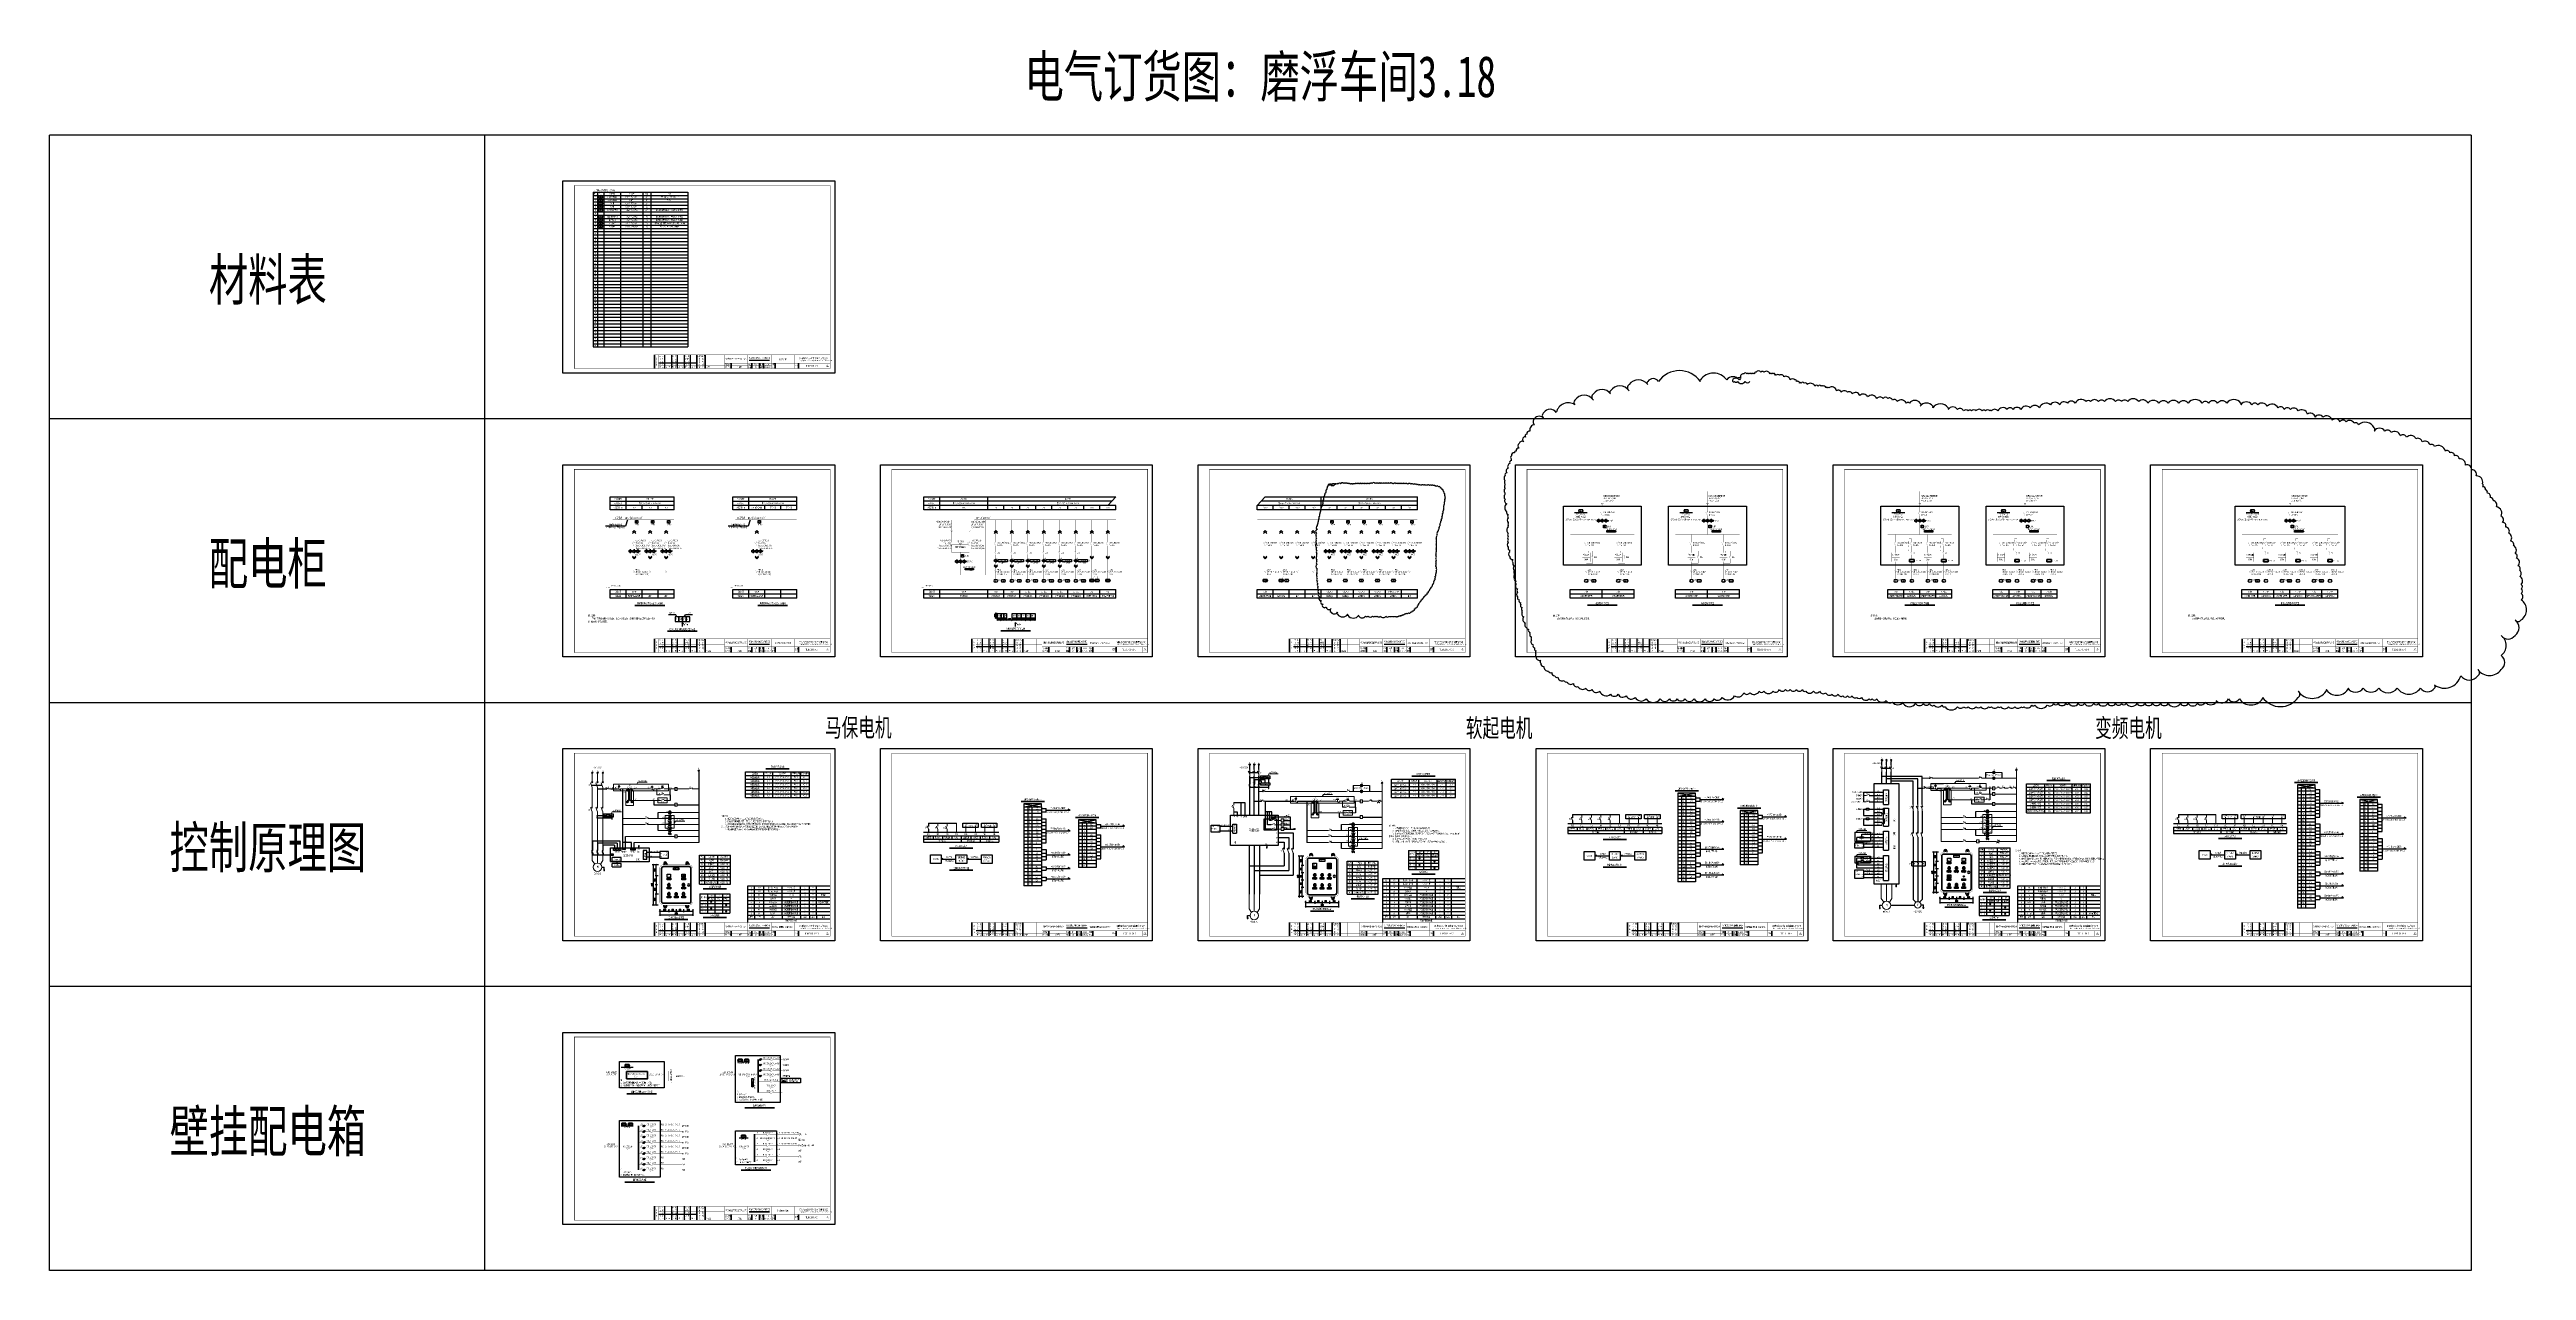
# Model space of a CAD drawing. Header units: millimetres. Extents: x 401220 to 2750366, y -101310 to 943175.
# Drawn here: x 401220 to 942566, y 566022 to 832709 of the extents above; entities that cross this region are included whole.
import ezdxf
from ezdxf.enums import TextEntityAlignment as Align

# ---------------------------------------------------------------- set-up
doc = ezdxf.new("R2010")
doc.units = ezdxf.units.MM
doc.linetypes.add('常规', pattern=[20, 10, 0, 10])
doc.linetypes.add('接地线', pattern=[1460, 500, 500, -200, 60, -200])
for name, color, linetype in [('1', 7, 'Continuous'), ('4', 1, 'Continuous'), ('BORDER', 7, 'Continuous'), ('BXT', 7, 'Continuous'), ('D1', 4, 'Continuous'), ('MX', 3, 'Continuous'), ('TEXT', 4, 'Continuous'), ('动力平面导线层', 3, '常规'), ('动力平面设备层', 1, 'Continuous'), ('图框', 7, 'Continuous'), ('文字', 7, 'Continuous'), ('标注-照明', 7, 'Continuous'), ('照明平面导线层', 3, 'Continuous'), ('照明平面设备层', 1, 'Continuous'), ('电气-接地设计-接地线', 3, '接地线'), ('电气-照明系统-设备', 7, 'Continuous'), ('电辅助1', 7, 'Continuous'), ('表格图框层', 7, 'Continuous'), ('高低压系统', 4, 'Continuous')]:
    doc.layers.add(name, color=color, linetype=linetype)
for name, color, linetype, lineweight in [('1轮廓实线层', 7, 'Continuous', 18), ('_0', 7, 'Continuous', 25), ('CAXA0', 7, 'Continuous', 70), ('CAXA0层', 7, 'Continuous', 25), ('ELEMENT', 3, 'Continuous', 30), ('SW', 8, 'Continuous', 20)]:
    doc.layers.add(name, color=color, linetype=linetype, lineweight=lineweight)
doc.styles.add('BcDimText', font='txt.shx', dxfattribs={"width": 0.667, "height": 250, "bigfont": 'hztxt.shx'})
doc.styles.add('DIM_FONT', font='txt.shx', dxfattribs={"width": 0.7, "bigfont": 'hzdx.shx'})
doc.styles.add('HZ', font='simsun.ttf', dxfattribs={"width": 0.75})
doc.styles.add('IDQSTYLE', font='NSimSun.ttf', dxfattribs={"width": 0.7})
doc.styles.get("Standard").update_dxf_attribs({"font": 'arial.ttf', "bigfont": 'hzdx.shx'})
doc.styles.add('标准', font='NSimSun.ttf', dxfattribs={"width": 0.667})
doc.dimstyles.new('BC_DIMLFAC_Arch_100.0000_1.0000_1.0000_0_MM_0_2.5000', dxfattribs={"dimtxt": 250, "dimasz": 250, "dimexe": 125, "dimexo": 62.5, "dimgap": 62.5, "dimtad": 1, "dimdec": 4, "dimzin": 0, "dimdsep": 46, "dimtxsty": 'BcDimText', "dimblk": 'OBLIQUE', "dimcen": 250, "dimadec": 0, "dimazin": 0, "dimtfac": 1, "dimtdec": 4, "dimtix": 1, "dimtmove": 0, "dimatfit": 3, "dimfxl": 1, "dimtolj": 1, "dimtzin": 0, "dimarcsym": 0})
doc.dimstyles.new('副本 DIM20', dxfattribs={"dimtxt": 300, "dimasz": 2, "dimexe": 250, "dimexo": 300, "dimgap": 150, "dimtad": 1, "dimdec": 4, "dimlfac": 0.05, "dimzin": 0, "dimdsep": 46, "dimtxsty": 'DIM_FONT', "dimblk1": '_DIMX', "dimblk2": '_DIMX', "dimsah": 1, "dimcen": 0.09, "dimadec": 0, "dimazin": 0, "dimtfac": 1, "dimtdec": 4, "dimtix": 1, "dimtmove": 2, "dimatfit": 3, "dimldrblk": '_DIMX', "dimfxl": 250, "dimtolj": 1, "dimtzin": 0, "dimarcsym": 0})

# ---------------------------------------------------------------- blocks, each defined once
blk = doc.blocks.new('PLA1')
at = {"color": 0, "linetype": 'ByBlock', "lineweight": -2}
for p, q in [((-500, 500), (-500, 0)), ((500, 500), (-500, 500)), ((-500, 0), (500, 0)), ((500, 0), (500, 500))]:
    blk.add_line(p, q, dxfattribs=at)
for p in [(-500, 250), (0, 500), (0, 0), (500, 250)]:
    blk.add_point(p, dxfattribs=at)
blk = doc.blocks.new('DYDQ0201')
at = {"color": 0}
for points, const_width in [([(0, 0), (0, -3.8)], 0.3), ([(0, -11.2), (-3.1, -4.1)], 0.5), ([(0.9, -4.6), (-0.9, -2.9)], 0.5), ([(-0.9, -4.6), (0.9, -2.9)], 0.5), ([(0, -11.2), (0, -15)], 0.3)]:
    blk.add_lwpolyline(points, dxfattribs=dict(at, const_width=const_width))
blk = doc.blocks.new('$element$00000532')
for points in [[(0, 0), (0, -0.28)], [(-0.1, -0.28), (0.1, -0.28), (0.1, -0.72), (-0.1, -0.72), (-0.1, -0.28)], [(0, -1), (0, -0.57)]]:
    blk.add_lwpolyline(points)
for points in [[(-0.03, -0.55), (0.03, -0.55), (0, -0.35), (0.03, -0.55)], [(0.03, -0.55), (0, -0.35), (-0.03, -0.55), (0.03, -0.55)], [(0, -0.37), (-0.03, -0.57), (0.03, -0.57), (0, -0.37)]]:
    blk.add_solid(points)
blk.add_attdef('S', (0, 0), '', height=0.00000667)
blk = doc.blocks.new('HFH')
at = {"color": 3, "linetype": 'Continuous', "const_width": 17.3}
for points in [[(-2085, -50), (-2085, 50)], [(-1999, -105), (-1999, 105)], [(-1917, -158), (-1917, 158)], [(-1653, 0), (-1917, 0)]]:
    blk.add_lwpolyline(points, dxfattribs=at)
at = {"color": 3}
blk.add_lwpolyline([(-1757, 162), (75, 162), (75, -164), (-1757, -164)], close=True, dxfattribs=at)
at = {"color": 3, "const_width": 13.3}
for points in [[(-717, 0), (-52, 0)], [(-621, 90), (-139, 90)], [(-621, -90), (-621, 90)], [(-139, -90), (-139, 90)], [(-621, -90), (-139, -90)]]:
    blk.add_lwpolyline(points, dxfattribs=at)
at = {"layer": 'ELEMENT', "linetype": 'ByBlock', "xscale": -1200, "yscale": 1200, "zscale": 1200, "rotation": 90}
blk.add_blockref('$element$00000532', (-1791, 0), dxfattribs=at)
blk = doc.blocks.new('LHB1')
at = {"color": 0, "linetype": 'ByBlock', "lineweight": -2}
for points, const_width in [([(4, 0), (0, 0)], 0.4), ([(3.353, -0.647), (4.647, 0.647)], 0.25), ([(4.647, -0.647), (3.353, 0.647)], 0.25), ([(10, 0), (4, -2)], 0.25), ([(10, 0), (13, 0)], 0.4)]:
    blk.add_lwpolyline(points, dxfattribs=dict(at, const_width=const_width))
at = {"color": 0, "linetype": 'ByBlock', "lineweight": -2, "const_width": 0.25}
blk.add_lwpolyline([(7.75, -1, 1), (6.25, -1, 1), (7.75, -1)], format="xyb", dxfattribs=at)
blk = doc.blocks.new('1107AA')
at = {"color": 3, "linetype": 'Continuous'}
for points, const_width in [([(0, -7.5), (-3.8, 0)], 0.3), ([(1.2, 1.2), (-1.2, -1.2)], 0.1), ([(-1.2, 1.2), (1.2, -1.2)], 0.1)]:
    blk.add_lwpolyline(points, dxfattribs=dict(at, const_width=const_width))
blk = doc.blocks.new('*U34')
at = {"layer": '1轮廓实线层'}
for p, q in [((0, 5), (-3.5, 11.1)), ((0, 10), (-0.9, 10.9)), ((0, 10), (-0.9, 9.1)), ((0, 15), (0, 10)), ((0, 10), (0.9, 10.9)), ((0, 10), (0.9, 9.1)), ((0, 5), (0, 0))]:
    blk.add_line(p, q, dxfattribs=at)
blk = doc.blocks.new('SYMB2_M_13')
for p, q in [((0, -1.2), (0, 0)), ((0, -2.5), (-1.3, -3.8)), ((0, -2.5), (1.3, -1.2)), ((0, -3.8), (0, -5))]:
    blk.add_line(p, q)
blk.add_circle((0, -2.5), 1.25)
blk = doc.blocks.new('*U33')
at = {"layer": '1轮廓实线层'}
for p, q in [((0, 5), (-3.5, 11.1)), ((0, 10), (-0.9, 10.9)), ((0, 10), (-0.9, 9.1)), ((0, 15), (0, 10)), ((0, 10), (0.9, 10.9)), ((0, 10), (0.9, 9.1)), ((0, 5), (0, 0))]:
    blk.add_line(p, q, dxfattribs=at)
blk = doc.blocks.new('_Oblique')
at = {"color": 0, "linetype": 'ByBlock', "lineweight": -2}
blk.add_line((-0.5, -0.5), (0.5, 0.5), dxfattribs=at)
blk = doc.blocks.new('*D47')
at = {"layer": '1', "color": 3, "linetype": 'ByBlock', "lineweight": -2}
for p, q in [((814028, 653762), (813383, 653762)), ((814028, 652162), (813383, 652162)), ((813633, 653762), (813633, 652162))]:
    blk.add_line(p, q, dxfattribs=at)
at = {"layer": 'Defpoints', "color": 0, "linetype": 'ByBlock'}
for p in [(813633, 652162), (814328, 653762), (814328, 652162)]:
    blk.add_point(p, dxfattribs=at)
at = {"layer": '1', "color": 3, "linetype": 'ByBlock', "lineweight": -2, "xscale": 250, "yscale": 250, "zscale": 250}
for p, rotation in [((813633, 653762), 90), ((813633, 652162), 270)]:
    blk.add_blockref('_Oblique', p, dxfattribs=dict(at, rotation=rotation))
at = {"layer": '1', "color": 7, "linetype": 'ByBlock', "insert": (813333, 652962), "char_height": 300, "attachment_point": 5, "rotation": 90, "style": 'DIM_FONT'}
blk.add_mtext('\\A1;80', dxfattribs=at)
blk = doc.blocks.new('_DIMX')
blk.add_line((-150, 0), (150, 0))
at = {"const_width": 50}
blk.add_lwpolyline([(-70, -70), (70, 70)], dxfattribs=at)
blk = doc.blocks.new('*D48')
at = {"layer": '1', "color": 3, "linetype": 'ByBlock', "lineweight": -2}
for p, q in [((813705, 657362), (812719, 657362)), ((812969, 657362), (812969, 648562)), ((813705, 648562), (812719, 648562))]:
    blk.add_line(p, q, dxfattribs=at)
at = {"layer": 'Defpoints', "color": 0, "linetype": 'ByBlock'}
for p in [(814005, 657362), (812969, 648562), (814005, 648562)]:
    blk.add_point(p, dxfattribs=at)
at = {"layer": '1', "color": 3, "linetype": 'ByBlock', "lineweight": -2, "xscale": 250, "yscale": 250, "zscale": 250}
for p, rotation in [((812969, 657362), 90), ((812969, 648562), 270)]:
    blk.add_blockref('_Oblique', p, dxfattribs=dict(at, rotation=rotation))
at = {"layer": '1', "color": 7, "linetype": 'ByBlock', "insert": (812669, 652962), "char_height": 300, "attachment_point": 5, "rotation": 90, "style": 'DIM_FONT'}
blk.add_mtext('\\A1;440', dxfattribs=at)
blk = doc.blocks.new('*D49')
at = {"layer": '1', "color": 3, "linetype": 'ByBlock', "lineweight": -2}
for p, q in [((814028, 657362), (813383, 657362)), ((814028, 655362), (813383, 655362)), ((813633, 657362), (813633, 655362))]:
    blk.add_line(p, q, dxfattribs=at)
at = {"layer": 'Defpoints', "color": 0, "linetype": 'ByBlock'}
for p in [(813633, 655362), (814328, 657362), (814328, 655362)]:
    blk.add_point(p, dxfattribs=at)
at = {"layer": '1', "color": 3, "linetype": 'ByBlock', "lineweight": -2, "xscale": 250, "yscale": 250, "zscale": 250}
for p, rotation in [((813633, 657362), 90), ((813633, 655362), 270)]:
    blk.add_blockref('_Oblique', p, dxfattribs=dict(at, rotation=rotation))
at = {"layer": '1', "color": 7, "linetype": 'ByBlock', "insert": (813333, 656362), "char_height": 300, "attachment_point": 5, "rotation": 90, "style": 'DIM_FONT'}
blk.add_mtext('\\A1;100', dxfattribs=at)
blk = doc.blocks.new('*D50')
at = {"layer": '1', "color": 3, "linetype": 'ByBlock', "lineweight": -2}
for p, q in [((813874, 655362), (813383, 655362)), ((813633, 653762), (813633, 655362)), ((813812, 653762), (813383, 653762))]:
    blk.add_line(p, q, dxfattribs=at)
at = {"layer": 'Defpoints', "color": 0, "linetype": 'ByBlock'}
for p in [(813633, 655362), (814174, 655362), (814112, 653762)]:
    blk.add_point(p, dxfattribs=at)
at = {"layer": '1', "color": 3, "linetype": 'ByBlock', "lineweight": -2, "xscale": 250, "yscale": 250, "zscale": 250}
for p, rotation in [((813633, 655362), 90), ((813633, 653762), 270)]:
    blk.add_blockref('_Oblique', p, dxfattribs=dict(at, rotation=rotation))
at = {"layer": '1', "color": 7, "linetype": 'ByBlock', "insert": (813333, 654562), "char_height": 300, "attachment_point": 5, "rotation": 90, "style": 'DIM_FONT'}
blk.add_mtext('\\A1;80', dxfattribs=at)
blk = doc.blocks.new('*D51')
at = {"layer": '1', "color": 3, "linetype": 'ByBlock', "lineweight": -2}
for p, q in [((817986, 647639), (817986, 646993)), ((817986, 647243), (819587, 647243)), ((819587, 647639), (819587, 646993))]:
    blk.add_line(p, q, dxfattribs=at)
at = {"layer": 'Defpoints', "color": 0, "linetype": 'ByBlock'}
for p in [(817986, 647939), (819587, 647939), (819587, 647243)]:
    blk.add_point(p, dxfattribs=at)
at = {"layer": '1', "color": 3, "linetype": 'ByBlock', "lineweight": -2, "xscale": 250, "yscale": 250, "zscale": 250, "rotation": 180}
blk.add_blockref('_Oblique', (817986, 647243), dxfattribs=at)
at = {"layer": '1', "color": 3, "linetype": 'ByBlock', "lineweight": -2, "xscale": 250, "yscale": 250, "zscale": 250}
blk.add_blockref('_Oblique', (819587, 647243), dxfattribs=at)
at = {"layer": '1', "color": 7, "linetype": 'ByBlock', "insert": (818787, 647543), "char_height": 300, "attachment_point": 5, "style": 'DIM_FONT'}
blk.add_mtext('\\A1;80', dxfattribs=at)
blk = doc.blocks.new('*D52')
at = {"layer": '1', "color": 3, "linetype": 'ByBlock', "lineweight": -2}
for p, q in [((819587, 647639), (819587, 646993)), ((819587, 647243), (821587, 647243)), ((821587, 647639), (821587, 646993))]:
    blk.add_line(p, q, dxfattribs=at)
at = {"layer": 'Defpoints', "color": 0, "linetype": 'ByBlock'}
for p in [(819587, 647939), (821587, 647939), (821587, 647243)]:
    blk.add_point(p, dxfattribs=at)
at = {"layer": '1', "color": 3, "linetype": 'ByBlock', "lineweight": -2, "xscale": 250, "yscale": 250, "zscale": 250, "rotation": 180}
blk.add_blockref('_Oblique', (819587, 647243), dxfattribs=at)
at = {"layer": '1', "color": 3, "linetype": 'ByBlock', "lineweight": -2, "xscale": 250, "yscale": 250, "zscale": 250}
blk.add_blockref('_Oblique', (821587, 647243), dxfattribs=at)
at = {"layer": '1', "color": 7, "linetype": 'ByBlock', "insert": (820587, 647543), "char_height": 300, "attachment_point": 5, "style": 'DIM_FONT'}
blk.add_mtext('\\A1;100', dxfattribs=at)
blk = doc.blocks.new('*D53')
at = {"layer": '1', "color": 3, "linetype": 'ByBlock', "lineweight": -2}
for p, q in [((814387, 647639), (814387, 646178)), ((814387, 646428), (821587, 646428)), ((821587, 647639), (821587, 646178))]:
    blk.add_line(p, q, dxfattribs=at)
at = {"layer": 'Defpoints', "color": 0, "linetype": 'ByBlock'}
for p in [(814387, 647939), (821587, 647939), (821587, 646428)]:
    blk.add_point(p, dxfattribs=at)
at = {"layer": '1', "color": 3, "linetype": 'ByBlock', "lineweight": -2, "xscale": 250, "yscale": 250, "zscale": 250, "rotation": 180}
blk.add_blockref('_Oblique', (814387, 646428), dxfattribs=at)
at = {"layer": '1', "color": 3, "linetype": 'ByBlock', "lineweight": -2, "xscale": 250, "yscale": 250, "zscale": 250}
blk.add_blockref('_Oblique', (821587, 646428), dxfattribs=at)
at = {"layer": '1', "color": 7, "linetype": 'ByBlock', "insert": (817987, 646728), "char_height": 300, "attachment_point": 5, "style": 'DIM_FONT'}
blk.add_mtext('\\A1;360', dxfattribs=at)
blk = doc.blocks.new('*D54')
at = {"layer": '1', "color": 3, "linetype": 'ByBlock', "lineweight": -2}
for p, q in [((814028, 650562), (813383, 650562)), ((813633, 648562), (813633, 650562)), ((814028, 648562), (813383, 648562))]:
    blk.add_line(p, q, dxfattribs=at)
at = {"layer": 'Defpoints', "color": 0, "linetype": 'ByBlock'}
for p in [(813633, 650562), (814328, 650562), (814328, 648562)]:
    blk.add_point(p, dxfattribs=at)
at = {"layer": '1', "color": 3, "linetype": 'ByBlock', "lineweight": -2, "xscale": 250, "yscale": 250, "zscale": 250}
for p, rotation in [((813633, 650562), 90), ((813633, 648562), 270)]:
    blk.add_blockref('_Oblique', p, dxfattribs=dict(at, rotation=rotation))
at = {"layer": '1', "color": 7, "linetype": 'ByBlock', "insert": (813333, 649562), "char_height": 300, "attachment_point": 5, "rotation": 90, "style": 'DIM_FONT'}
blk.add_mtext('\\A1;100', dxfattribs=at)
blk = doc.blocks.new('*D55')
at = {"layer": '1', "color": 3, "linetype": 'ByBlock', "lineweight": -2}
for p, q in [((813812, 652162), (813383, 652162)), ((813874, 650562), (813383, 650562)), ((813633, 652162), (813633, 650562))]:
    blk.add_line(p, q, dxfattribs=at)
at = {"layer": 'Defpoints', "color": 0, "linetype": 'ByBlock'}
for p in [(813633, 650562), (814112, 652162), (814174, 650562)]:
    blk.add_point(p, dxfattribs=at)
at = {"layer": '1', "color": 3, "linetype": 'ByBlock', "lineweight": -2, "xscale": 250, "yscale": 250, "zscale": 250}
for p, rotation in [((813633, 652162), 90), ((813633, 650562), 270)]:
    blk.add_blockref('_Oblique', p, dxfattribs=dict(at, rotation=rotation))
at = {"layer": '1', "color": 7, "linetype": 'ByBlock', "insert": (813333, 651362), "char_height": 300, "attachment_point": 5, "rotation": 90, "style": 'DIM_FONT'}
blk.add_mtext('\\A1;80', dxfattribs=at)
blk = doc.blocks.new('*D56')
at = {"layer": '1', "color": 3, "linetype": 'ByBlock', "lineweight": -2}
for p, q in [((814387, 647355), (814387, 647493)), ((814387, 647243), (816387, 647243)), ((816387, 647355), (816387, 647493))]:
    blk.add_line(p, q, dxfattribs=at)
at = {"layer": 'Defpoints', "color": 0, "linetype": 'ByBlock'}
for p in [(814387, 647055), (816387, 647243), (816387, 647055)]:
    blk.add_point(p, dxfattribs=at)
at = {"layer": '1', "color": 3, "linetype": 'ByBlock', "lineweight": -2, "xscale": 250, "yscale": 250, "zscale": 250, "rotation": 180}
blk.add_blockref('_Oblique', (814387, 647243), dxfattribs=at)
at = {"layer": '1', "color": 3, "linetype": 'ByBlock', "lineweight": -2, "xscale": 250, "yscale": 250, "zscale": 250}
blk.add_blockref('_Oblique', (816387, 647243), dxfattribs=at)
at = {"layer": '1', "color": 7, "linetype": 'ByBlock', "insert": (815387, 647543), "char_height": 300, "attachment_point": 5, "style": 'DIM_FONT'}
blk.add_mtext('\\A1;100', dxfattribs=at)
blk = doc.blocks.new('*D57')
at = {"layer": '1', "color": 3, "linetype": 'ByBlock', "lineweight": -2}
for p, q in [((816384, 647639), (816384, 646993)), ((816384, 647243), (817986, 647243)), ((817986, 647639), (817986, 646993))]:
    blk.add_line(p, q, dxfattribs=at)
at = {"layer": 'Defpoints', "color": 0, "linetype": 'ByBlock'}
for p in [(816384, 647939), (817986, 647939), (817986, 647243)]:
    blk.add_point(p, dxfattribs=at)
at = {"layer": '1', "color": 3, "linetype": 'ByBlock', "lineweight": -2, "xscale": 250, "yscale": 250, "zscale": 250, "rotation": 180}
blk.add_blockref('_Oblique', (816384, 647243), dxfattribs=at)
at = {"layer": '1', "color": 3, "linetype": 'ByBlock', "lineweight": -2, "xscale": 250, "yscale": 250, "zscale": 250}
blk.add_blockref('_Oblique', (817986, 647243), dxfattribs=at)
at = {"layer": '1', "color": 7, "linetype": 'ByBlock', "insert": (817185, 647543), "char_height": 300, "attachment_point": 5, "style": 'DIM_FONT'}
blk.add_mtext('\\A1;80', dxfattribs=at)
blk = doc.blocks.new('3')
at = {"layer": 'TEXT', "color": 7, "lineweight": 25, "style": 'HZ', "width": 0.75}
for s, height, p in [('铜陵有色设计研究院有限责任公司', 400, (221501, 249018)), ('Tongling Nonferrous Design and Research Institute Co.,Ltd.', 200, (221613, 248659))]:
    blk.add_text(s, height=height, dxfattribs=at).set_placement(p)
blk = doc.blocks.new('铜陵有色图签02')
at = {"layer": '图框', "linetype": 'Continuous', "lineweight": 50}
for p, q in [((-38401, 3003), (-38401, 1)), ((-29100, 3001), (-29100, 0))]:
    blk.add_line(p, q, dxfattribs=at)
at = {"layer": '图框', "color": 7, "linetype": 'Continuous', "lineweight": 25}
for p, q in [((-29100, 1201), (-37501, 1201)), ((-36201, 3010), (-36201, 9)), ((-34701, 3010), (-34701, 9)), ((-33401, 3017), (-33401, 16)), ((-31901, 3017), (-31901, 16)), ((-30601, 3017), (-30601, 16))]:
    blk.add_line(p, q, dxfattribs=at)
at = {"layer": '图框', "color": 7, "linetype": 'Continuous', "lineweight": 35}
for p, q in [((-27300, 3001), (-27300, 1)), ((-21600, 1197), (-21600, -3)), ((-17100, 1200), (-17100, 0)), ((-15450, 0), (-15450, 1200)), ((-14550, 1200), (-14550, 0)), ((-12000, 1201), (-12000, 1)), ((-6900, 1202), (-6900, 2))]:
    blk.add_line(p, q, dxfattribs=at)
at = {"layer": '图框', "lineweight": 25}
blk.add_line((-17723, 1830), (-13223, 1830), dxfattribs=at)
at = {"layer": '图框', "lineweight": 70, "const_width": 70}
blk.add_lwpolyline([(-17980, 3001), (0, 3001), (-38401, 3001)], dxfattribs=at)
at = {"layer": '图框', "linetype": 'Continuous', "lineweight": 70, "const_width": 70}
blk.add_lwpolyline([(-38401, 1), (0, 0)], dxfattribs=at)
at = {"layer": '图框', "color": 7, "linetype": 'Continuous', "lineweight": 25, "const_width": 25}
for points in [[(-37501, 3000), (-37501, 0)], [(-23100, 2401), (-37501, 2401)], [(-23100, 1801), (-37501, 1801)], [(-12900, 600), (-18000, 600), (-37501, 600)], [(-23100, 1201), (-29100, 1201)], [(-25800, 3001), (-25800, 1)], [(-24300, 3001), (-24300, 1)], [(-602, 943), (-932, 371), (-272, 371), (-602, 943)]]:
    blk.add_lwpolyline(points, dxfattribs=at)
at = {"layer": '图框', "linetype": 'Continuous', "lineweight": 50, "const_width": 50}
for points in [[(-23100, 3001), (-23100, 1)], [(-18000, 3000), (-18000, 0)]]:
    blk.add_lwpolyline(points, dxfattribs=at)
at = {"layer": '图框', "lineweight": 50, "const_width": 50}
for points in [[(-23100, 1200), (0, 1200)], [(-12900, 3001), (-12900, 1)], [(-7800, 3001), (-7800, 1)], [(0, 3000), (0, 0)]]:
    blk.add_lwpolyline(points, dxfattribs=at)
at = {"layer": '图框', "lineweight": 25, "const_width": 35}
blk.add_lwpolyline([(-17723, 1930), (-13223, 1930)], dxfattribs=at)
at = {"layer": '图框', "color": 7, "linetype": 'Continuous', "lineweight": 35, "const_width": 25}
blk.add_lwpolyline([(-1200, 1201), (-1200, 0)], dxfattribs=at)
at = {"layer": '图框', "lineweight": 25}
blk.add_blockref('3', (-228268, -246986), dxfattribs=at)
at = {"layer": 'TEXT', "color": 7, "lineweight": 25, "style": '标准', "width": 0.667}
for s, height, p in [('栏', 300, (-37942, 754)), ('签', 300, (-37942, 1404)), ('会', 300, (-37942, 2054)), ('采  矿', 300, (-36862, 754)), ('冶  炼', 300, (-36862, 1955)), ('总  图', 300, (-36862, 2555)), ('选  矿', 300, (-36862, 1355)), ('专  业', 300, (-36862, 170)), ('签  字', 300, (-35449, 170)), ('机  械', 300, (-34062, 761)), ('建  筑', 300, (-34062, 2562)), ('化  工', 300, (-34062, 1962)), ('专  业', 300, (-34062, 177)), ('暖  通', 300, (-34062, 1362)), ('签  字', 300, (-32649, 177)), ('给排水', 300, (-31262, 1962)), ('热  工', 300, (-31262, 2562)), ('专  业', 300, (-31262, 177)), ('电  气', 300, (-31262, 761)), ('自  控', 300, (-31262, 1362)), ('签  字', 300, (-29849, 177)), ('项目负责人', 350, (-28197, 2541)), ('校  对', 350, (-28197, 741)), ('设  计', 350, (-28197, 139)), ('审  定', 350, (-28197, 1941)), ('审  核', 350, (-28197, 1341)), ('项目编号', 350, (-22343, 730)), ('设计阶段', 350, (-22343, 130)), ('专业', 350, (-17559, 730)), ('图幅', 350, (-17559, 130)), ('比例', 350, (-15009, 730)), ('日期', 350, (-15009, 130)), ('所属', 350, (-12438, 730)), ('图号', 350, (-12438, 130)), ('图号', 350, (-7339, 495))]:
    blk.add_text(s, height=height, dxfattribs=at).set_placement(p, align=Align.CENTER)
blk = doc.blocks.new('$element$00000390')
at = {"const_width": 0.0233}
for points in [[(0, 0), (0, -0.38)], [(-0.25, -0.38), (0.25, -0.38)], [(-0.19, -0.5), (0.19, -0.5)], [(-0.06, -0.63), (0.06, -0.63)]]:
    blk.add_lwpolyline(points, dxfattribs=at)
blk.add_attdef('S', (0, 0), '', height=0.00000667)
blk = doc.blocks.new('KK')
at = {"layer": 'MX', "color": 3, "linetype": '常规', "lineweight": 25}
for p, q in [((-498, -143), (-378, 128)), ((-384, -143), (-264, 128)), ((313, -143), (432, 128)), ((426, -143), (546, 128)), ((1123, -143), (1243, 128)), ((1236, -143), (1356, 128)), ((-540, -8), (-270, -8)), ((270, -8), (540, -8)), ((1080, -8), (1351, -8))]:
    blk.add_line(p, q, dxfattribs=at)
for centre in [(-810, -8), (0, -8), (810, -8)]:
    blk.add_circle(centre, 270, dxfattribs=at)
at = {"layer": '动力平面导线层', "lineweight": -3, "ltscale": 100}
for p, q in [((-810, 417), (-810, -417)), ((0, 417), (0, -417)), ((810, 417), (810, -417))]:
    blk.add_line(p, q, dxfattribs=at)
blk = doc.blocks.new('0208D')
at = {"color": 3, "linetype": 'Continuous', "const_width": 0.3}
blk.add_lwpolyline([(0, -7.5), (0, 0)], dxfattribs=at)
blk.add_lwpolyline([(0, -7.5), (2.5, -2.5), (-2.5, -2.5)], close=True, dxfattribs=at)
blk = doc.blocks.new('HG')
at = {"layer": 'CAXA0', "color": 3, "linetype": 'Continuous', "lineweight": 0}
for p, q in [((0, 0), (-360, -360)), ((0, 0), (360, -360)), ((0, -250), (-360, -610)), ((0, -250), (360, -610))]:
    blk.add_line(p, q, dxfattribs=at)
blk = doc.blocks.new('GGF')
at = {"layer": '照明平面导线层', "color": 3, "linetype": '常规', "lineweight": 25, "ltscale": 2, "const_width": 30}
for points in [[(0, 0), (0, -365)], [(0, -1065), (-261, -402)], [(0, -365), (0, -544)], [(0, -1065), (0, -1429)]]:
    blk.add_lwpolyline(points, dxfattribs=at)
blk.add_lwpolyline([(0, -544, -1.1220072), (0, -365, -1.343832)], format="xyb", dxfattribs=at)
blk = doc.blocks.new('GHF')
at = {"layer": 'MX', "color": 3, "linetype": '常规', "lineweight": 25}
for p, q in [((270, 0), (540, 0)), ((313, -135), (432, 135)), ((426, -135), (546, 135))]:
    blk.add_line(p, q, dxfattribs=at)
blk.add_circle((0, 0), 270, dxfattribs=at)
at = {"layer": '动力平面导线层', "lineweight": -3, "ltscale": 100}
blk.add_line((0, 425), (0, -409), dxfattribs=at)
blk = doc.blocks.new('*U35')
at = {"layer": '1轮廓实线层'}
for p, q in [((0, 5), (-3.5, 11.1)), ((0, 10), (-0.9, 10.9)), ((0, 10), (-0.9, 9.1)), ((0, 15), (0, 10)), ((0, 10), (0.9, 10.9)), ((0, 10), (0.9, 9.1)), ((0, 5), (0, 0))]:
    blk.add_line(p, q, dxfattribs=at)
blk = doc.blocks.new('*D58')
at = {"layer": '1', "color": 3, "linetype": 'ByBlock', "lineweight": -2}
for p, q in [((533905, 654633), (532919, 654633)), ((533169, 654633), (533169, 645833)), ((533905, 645833), (532919, 645833))]:
    blk.add_line(p, q, dxfattribs=at)
at = {"layer": 'Defpoints', "color": 0, "linetype": 'ByBlock'}
for p in [(534205, 654633), (533169, 645833), (534205, 645833)]:
    blk.add_point(p, dxfattribs=at)
at = {"layer": '1', "color": 3, "linetype": 'ByBlock', "lineweight": -2, "xscale": 250, "yscale": 250, "zscale": 250}
for p, rotation in [((533169, 654633), 90), ((533169, 645833), 270)]:
    blk.add_blockref('_Oblique', p, dxfattribs=dict(at, rotation=rotation))
at = {"layer": '1', "color": 7, "linetype": 'ByBlock', "insert": (532869, 650233), "char_height": 300, "attachment_point": 5, "rotation": 90, "style": 'DIM_FONT'}
blk.add_mtext('\\A1;440', dxfattribs=at)
blk = doc.blocks.new('*D59')
at = {"layer": '1', "color": 3, "linetype": 'ByBlock', "lineweight": -2}
for p, q in [((534287, 648233), (533583, 648233)), ((534228, 645833), (533583, 645833)), ((533833, 645833), (533833, 648233))]:
    blk.add_line(p, q, dxfattribs=at)
at = {"layer": 'Defpoints', "color": 0, "linetype": 'ByBlock'}
for p in [(533833, 648233), (534528, 645833), (534587, 648233)]:
    blk.add_point(p, dxfattribs=at)
at = {"layer": '1', "color": 3, "linetype": 'ByBlock', "lineweight": -2, "xscale": 250, "yscale": 250, "zscale": 250}
for p, rotation in [((533833, 648233), 90), ((533833, 645833), 270)]:
    blk.add_blockref('_Oblique', p, dxfattribs=dict(at, rotation=rotation))
at = {"layer": '1', "color": 7, "linetype": 'ByBlock', "insert": (533533, 647033), "char_height": 300, "attachment_point": 5, "rotation": 90, "style": 'DIM_FONT'}
blk.add_mtext('\\A1;120', dxfattribs=at)
blk = doc.blocks.new('*D60')
at = {"layer": '1', "color": 3, "linetype": 'ByBlock', "lineweight": -2}
for p, q in [((534011, 650233), (533583, 650233)), ((533833, 650233), (533833, 648233)), ((534073, 648233), (533583, 648233))]:
    blk.add_line(p, q, dxfattribs=at)
at = {"layer": 'Defpoints', "color": 0, "linetype": 'ByBlock'}
for p in [(534311, 650233), (533833, 648233), (534373, 648233)]:
    blk.add_point(p, dxfattribs=at)
at = {"layer": '1', "color": 3, "linetype": 'ByBlock', "lineweight": -2, "xscale": 250, "yscale": 250, "zscale": 250}
for p, rotation in [((533833, 650233), 90), ((533833, 648233), 270)]:
    blk.add_blockref('_Oblique', p, dxfattribs=dict(at, rotation=rotation))
at = {"layer": '1', "color": 7, "linetype": 'ByBlock', "insert": (533533, 649233), "char_height": 300, "attachment_point": 5, "rotation": 90, "style": 'DIM_FONT'}
blk.add_mtext('\\A1;100', dxfattribs=at)
blk = doc.blocks.new('*D61')
at = {"layer": '1', "color": 3, "linetype": 'ByBlock', "lineweight": -2}
for p, q in [((534011, 652233), (533583, 652233)), ((534073, 650233), (533583, 650233)), ((533833, 652233), (533833, 650233))]:
    blk.add_line(p, q, dxfattribs=at)
at = {"layer": 'Defpoints', "color": 0, "linetype": 'ByBlock'}
for p in [(533833, 650233), (534311, 652233), (534373, 650233)]:
    blk.add_point(p, dxfattribs=at)
at = {"layer": '1', "color": 3, "linetype": 'ByBlock', "lineweight": -2, "xscale": 250, "yscale": 250, "zscale": 250}
for p, rotation in [((533833, 652233), 90), ((533833, 650233), 270)]:
    blk.add_blockref('_Oblique', p, dxfattribs=dict(at, rotation=rotation))
at = {"layer": '1', "color": 7, "linetype": 'ByBlock', "insert": (533533, 651233), "char_height": 300, "attachment_point": 5, "rotation": 90, "style": 'DIM_FONT'}
blk.add_mtext('\\A1;100', dxfattribs=at)
blk = doc.blocks.new('*D62')
at = {"layer": '1', "color": 3, "linetype": 'ByBlock', "lineweight": -2}
for p, q in [((534287, 654633), (533583, 654633)), ((534228, 652233), (533583, 652233)), ((533833, 652233), (533833, 654633))]:
    blk.add_line(p, q, dxfattribs=at)
at = {"layer": 'Defpoints', "color": 0, "linetype": 'ByBlock'}
for p in [(533833, 654633), (534528, 652233), (534587, 654633)]:
    blk.add_point(p, dxfattribs=at)
at = {"layer": '1', "color": 3, "linetype": 'ByBlock', "lineweight": -2, "xscale": 250, "yscale": 250, "zscale": 250}
for p, rotation in [((533833, 654633), 90), ((533833, 652233), 270)]:
    blk.add_blockref('_Oblique', p, dxfattribs=dict(at, rotation=rotation))
at = {"layer": '1', "color": 7, "linetype": 'ByBlock', "insert": (533533, 653433), "char_height": 300, "attachment_point": 5, "rotation": 90, "style": 'DIM_FONT'}
blk.add_mtext('\\A1;120', dxfattribs=at)
blk = doc.blocks.new('*D63')
at = {"layer": '1', "color": 3, "linetype": 'ByBlock', "lineweight": -2}
for p, q in [((538186, 644910), (538186, 644264)), ((538186, 644514), (539787, 644514)), ((539787, 644910), (539787, 644264))]:
    blk.add_line(p, q, dxfattribs=at)
at = {"layer": 'Defpoints', "color": 0, "linetype": 'ByBlock'}
for p in [(538186, 645210), (539787, 645210), (539787, 644514)]:
    blk.add_point(p, dxfattribs=at)
at = {"layer": '1', "color": 3, "linetype": 'ByBlock', "lineweight": -2, "xscale": 250, "yscale": 250, "zscale": 250, "rotation": 180}
blk.add_blockref('_Oblique', (538186, 644514), dxfattribs=at)
at = {"layer": '1', "color": 3, "linetype": 'ByBlock', "lineweight": -2, "xscale": 250, "yscale": 250, "zscale": 250}
blk.add_blockref('_Oblique', (539787, 644514), dxfattribs=at)
at = {"layer": '1', "color": 7, "linetype": 'ByBlock', "insert": (538986, 644814), "char_height": 300, "attachment_point": 5, "style": 'DIM_FONT'}
blk.add_mtext('\\A1;80', dxfattribs=at)
blk = doc.blocks.new('*D64')
at = {"layer": '1', "color": 3, "linetype": 'ByBlock', "lineweight": -2}
for p, q in [((539787, 644910), (539787, 644264)), ((539787, 644514), (541787, 644514)), ((541787, 644910), (541787, 644264))]:
    blk.add_line(p, q, dxfattribs=at)
at = {"layer": 'Defpoints', "color": 0, "linetype": 'ByBlock'}
for p in [(539787, 645210), (541787, 645210), (541787, 644514)]:
    blk.add_point(p, dxfattribs=at)
at = {"layer": '1', "color": 3, "linetype": 'ByBlock', "lineweight": -2, "xscale": 250, "yscale": 250, "zscale": 250, "rotation": 180}
blk.add_blockref('_Oblique', (539787, 644514), dxfattribs=at)
at = {"layer": '1', "color": 3, "linetype": 'ByBlock', "lineweight": -2, "xscale": 250, "yscale": 250, "zscale": 250}
blk.add_blockref('_Oblique', (541787, 644514), dxfattribs=at)
at = {"layer": '1', "color": 7, "linetype": 'ByBlock', "insert": (540787, 644814), "char_height": 300, "attachment_point": 5, "style": 'DIM_FONT'}
blk.add_mtext('\\A1;100', dxfattribs=at)
blk = doc.blocks.new('*D65')
at = {"layer": '1', "color": 3, "linetype": 'ByBlock', "lineweight": -2}
for p, q in [((534587, 644910), (534587, 643449)), ((541787, 644910), (541787, 643449)), ((534587, 643699), (541787, 643699))]:
    blk.add_line(p, q, dxfattribs=at)
at = {"layer": 'Defpoints', "color": 0, "linetype": 'ByBlock'}
for p in [(534587, 645210), (541787, 645210), (541787, 643699)]:
    blk.add_point(p, dxfattribs=at)
at = {"layer": '1', "color": 3, "linetype": 'ByBlock', "lineweight": -2, "xscale": 250, "yscale": 250, "zscale": 250, "rotation": 180}
blk.add_blockref('_Oblique', (534587, 643699), dxfattribs=at)
at = {"layer": '1', "color": 3, "linetype": 'ByBlock', "lineweight": -2, "xscale": 250, "yscale": 250, "zscale": 250}
blk.add_blockref('_Oblique', (541787, 643699), dxfattribs=at)
at = {"layer": '1', "color": 7, "linetype": 'ByBlock', "insert": (538187, 643999), "char_height": 300, "attachment_point": 5, "style": 'DIM_FONT'}
blk.add_mtext('\\A1;360', dxfattribs=at)
blk = doc.blocks.new('*D66')
at = {"layer": '1', "color": 3, "linetype": 'ByBlock', "lineweight": -2}
for p, q in [((534587, 644626), (534587, 644764)), ((534587, 644514), (536587, 644514)), ((536587, 644626), (536587, 644764))]:
    blk.add_line(p, q, dxfattribs=at)
at = {"layer": 'Defpoints', "color": 0, "linetype": 'ByBlock'}
for p in [(534587, 644326), (536587, 644514), (536587, 644326)]:
    blk.add_point(p, dxfattribs=at)
at = {"layer": '1', "color": 3, "linetype": 'ByBlock', "lineweight": -2, "xscale": 250, "yscale": 250, "zscale": 250, "rotation": 180}
blk.add_blockref('_Oblique', (534587, 644514), dxfattribs=at)
at = {"layer": '1', "color": 3, "linetype": 'ByBlock', "lineweight": -2, "xscale": 250, "yscale": 250, "zscale": 250}
blk.add_blockref('_Oblique', (536587, 644514), dxfattribs=at)
at = {"layer": '1', "color": 7, "linetype": 'ByBlock', "insert": (535587, 644814), "char_height": 300, "attachment_point": 5, "style": 'DIM_FONT'}
blk.add_mtext('\\A1;100', dxfattribs=at)
blk = doc.blocks.new('*D67')
at = {"layer": '1', "color": 3, "linetype": 'ByBlock', "lineweight": -2}
for p, q in [((536584, 644910), (536584, 644264)), ((536584, 644514), (538186, 644514)), ((538186, 644910), (538186, 644264))]:
    blk.add_line(p, q, dxfattribs=at)
at = {"layer": 'Defpoints', "color": 0, "linetype": 'ByBlock'}
for p in [(536584, 645210), (538186, 645210), (538186, 644514)]:
    blk.add_point(p, dxfattribs=at)
at = {"layer": '1', "color": 3, "linetype": 'ByBlock', "lineweight": -2, "xscale": 250, "yscale": 250, "zscale": 250, "rotation": 180}
blk.add_blockref('_Oblique', (536584, 644514), dxfattribs=at)
at = {"layer": '1', "color": 3, "linetype": 'ByBlock', "lineweight": -2, "xscale": 250, "yscale": 250, "zscale": 250}
blk.add_blockref('_Oblique', (538186, 644514), dxfattribs=at)
at = {"layer": '1', "color": 7, "linetype": 'ByBlock', "insert": (537385, 644814), "char_height": 300, "attachment_point": 5, "style": 'DIM_FONT'}
blk.add_mtext('\\A1;80', dxfattribs=at)
blk = doc.blocks.new('JJH')
at = {"color": 3, "linetype": '常规', "lineweight": 35}
for p, q in [((-500, -500), (-500, 0)), ((500, 0), (-500, 0)), ((500, -500), (500, 0)), ((-500, -500), (500, -500))]:
    blk.add_line(p, q, dxfattribs=at)
at = {"color": 3, "linetype": '常规', "lineweight": 35, "const_width": 30}
blk.add_lwpolyline([(0, 100), (0, -125), (-250, -125), (-250, -375), (0, -375), (0, -600)], dxfattribs=at)
blk = doc.blocks.new('*U36')
at = {"layer": '1轮廓实线层'}
for p, q in [((0, 5), (-3.5, 11.1)), ((0, 10), (-0.9, 10.9)), ((0, 10), (-0.9, 9.1)), ((0, 15), (0, 10)), ((0, 10), (0.9, 10.9)), ((0, 10), (0.9, 9.1)), ((0, 5), (0, 0))]:
    blk.add_line(p, q, dxfattribs=at)
blk = doc.blocks.new('*D68')
at = {"layer": '1', "color": 3, "linetype": 'ByBlock', "lineweight": -2}
for p, q in [((675380, 652888), (674735, 652888)), ((675380, 651288), (674735, 651288)), ((674985, 652888), (674985, 651288))]:
    blk.add_line(p, q, dxfattribs=at)
at = {"layer": 'Defpoints', "color": 0, "linetype": 'ByBlock'}
for p in [(674985, 651288), (675680, 652888), (675680, 651288)]:
    blk.add_point(p, dxfattribs=at)
at = {"layer": '1', "color": 3, "linetype": 'ByBlock', "lineweight": -2, "xscale": 250, "yscale": 250, "zscale": 250}
for p, rotation in [((674985, 652888), 90), ((674985, 651288), 270)]:
    blk.add_blockref('_Oblique', p, dxfattribs=dict(at, rotation=rotation))
at = {"layer": '1', "color": 7, "linetype": 'ByBlock', "insert": (674685, 652088), "char_height": 300, "attachment_point": 5, "rotation": 90, "style": 'DIM_FONT'}
blk.add_mtext('\\A1;80', dxfattribs=at)
blk = doc.blocks.new('*D69')
at = {"layer": '1', "color": 3, "linetype": 'ByBlock', "lineweight": -2}
for p, q in [((675080, 656488), (674094, 656488)), ((674344, 656488), (674344, 647688)), ((675080, 647688), (674094, 647688))]:
    blk.add_line(p, q, dxfattribs=at)
at = {"layer": 'Defpoints', "color": 0, "linetype": 'ByBlock'}
for p in [(675380, 656488), (674344, 647688), (675380, 647688)]:
    blk.add_point(p, dxfattribs=at)
at = {"layer": '1', "color": 3, "linetype": 'ByBlock', "lineweight": -2, "xscale": 250, "yscale": 250, "zscale": 250}
for p, rotation in [((674344, 656488), 90), ((674344, 647688), 270)]:
    blk.add_blockref('_Oblique', p, dxfattribs=dict(at, rotation=rotation))
at = {"layer": '1', "color": 7, "linetype": 'ByBlock', "insert": (674044, 652088), "char_height": 300, "attachment_point": 5, "rotation": 90, "style": 'DIM_FONT'}
blk.add_mtext('\\A1;440', dxfattribs=at)
blk = doc.blocks.new('*D70')
at = {"layer": '1', "color": 3, "linetype": 'ByBlock', "lineweight": -2}
for p, q in [((675380, 656488), (674735, 656488)), ((674985, 656488), (674985, 654488)), ((675380, 654488), (674735, 654488))]:
    blk.add_line(p, q, dxfattribs=at)
at = {"layer": 'Defpoints', "color": 0, "linetype": 'ByBlock'}
for p in [(675680, 656488), (674985, 654488), (675680, 654488)]:
    blk.add_point(p, dxfattribs=at)
at = {"layer": '1', "color": 3, "linetype": 'ByBlock', "lineweight": -2, "xscale": 250, "yscale": 250, "zscale": 250}
for p, rotation in [((674985, 656488), 90), ((674985, 654488), 270)]:
    blk.add_blockref('_Oblique', p, dxfattribs=dict(at, rotation=rotation))
at = {"layer": '1', "color": 7, "linetype": 'ByBlock', "insert": (674685, 655488), "char_height": 300, "attachment_point": 5, "rotation": 90, "style": 'DIM_FONT'}
blk.add_mtext('\\A1;100', dxfattribs=at)
blk = doc.blocks.new('*D71')
at = {"layer": '1', "color": 3, "linetype": 'ByBlock', "lineweight": -2}
for p, q in [((675225, 654488), (674735, 654488)), ((675163, 652888), (674735, 652888)), ((674985, 652888), (674985, 654488))]:
    blk.add_line(p, q, dxfattribs=at)
at = {"layer": 'Defpoints', "color": 0, "linetype": 'ByBlock'}
for p in [(674985, 654488), (675463, 652888), (675525, 654488)]:
    blk.add_point(p, dxfattribs=at)
at = {"layer": '1', "color": 3, "linetype": 'ByBlock', "lineweight": -2, "xscale": 250, "yscale": 250, "zscale": 250}
for p, rotation in [((674985, 654488), 90), ((674985, 652888), 270)]:
    blk.add_blockref('_Oblique', p, dxfattribs=dict(at, rotation=rotation))
at = {"layer": '1', "color": 7, "linetype": 'ByBlock', "insert": (674685, 653688), "char_height": 300, "attachment_point": 5, "rotation": 90, "style": 'DIM_FONT'}
blk.add_mtext('\\A1;80', dxfattribs=at)
blk = doc.blocks.new('*D72')
at = {"layer": '1', "color": 3, "linetype": 'ByBlock', "lineweight": -2}
for p, q in [((679338, 646765), (679338, 646119)), ((679338, 646369), (680939, 646369)), ((680939, 646765), (680939, 646119))]:
    blk.add_line(p, q, dxfattribs=at)
at = {"layer": 'Defpoints', "color": 0, "linetype": 'ByBlock'}
for p in [(679338, 647065), (680939, 647065), (680939, 646369)]:
    blk.add_point(p, dxfattribs=at)
at = {"layer": '1', "color": 3, "linetype": 'ByBlock', "lineweight": -2, "xscale": 250, "yscale": 250, "zscale": 250, "rotation": 180}
blk.add_blockref('_Oblique', (679338, 646369), dxfattribs=at)
at = {"layer": '1', "color": 3, "linetype": 'ByBlock', "lineweight": -2, "xscale": 250, "yscale": 250, "zscale": 250}
blk.add_blockref('_Oblique', (680939, 646369), dxfattribs=at)
at = {"layer": '1', "color": 7, "linetype": 'ByBlock', "insert": (680138, 646669), "char_height": 300, "attachment_point": 5, "style": 'DIM_FONT'}
blk.add_mtext('\\A1;80', dxfattribs=at)
blk = doc.blocks.new('*D73')
at = {"layer": '1', "color": 3, "linetype": 'ByBlock', "lineweight": -2}
for p, q in [((680939, 646765), (680939, 646119)), ((680939, 646369), (682939, 646369)), ((682939, 646765), (682939, 646119))]:
    blk.add_line(p, q, dxfattribs=at)
at = {"layer": 'Defpoints', "color": 0, "linetype": 'ByBlock'}
for p in [(680939, 647065), (682939, 647065), (682939, 646369)]:
    blk.add_point(p, dxfattribs=at)
at = {"layer": '1', "color": 3, "linetype": 'ByBlock', "lineweight": -2, "xscale": 250, "yscale": 250, "zscale": 250, "rotation": 180}
blk.add_blockref('_Oblique', (680939, 646369), dxfattribs=at)
at = {"layer": '1', "color": 3, "linetype": 'ByBlock', "lineweight": -2, "xscale": 250, "yscale": 250, "zscale": 250}
blk.add_blockref('_Oblique', (682939, 646369), dxfattribs=at)
at = {"layer": '1', "color": 7, "linetype": 'ByBlock', "insert": (681939, 646669), "char_height": 300, "attachment_point": 5, "style": 'DIM_FONT'}
blk.add_mtext('\\A1;100', dxfattribs=at)
blk = doc.blocks.new('*D74')
at = {"layer": '1', "color": 3, "linetype": 'ByBlock', "lineweight": -2}
for p, q in [((675739, 646765), (675739, 645304)), ((675739, 645554), (682939, 645554)), ((682939, 646765), (682939, 645304))]:
    blk.add_line(p, q, dxfattribs=at)
at = {"layer": 'Defpoints', "color": 0, "linetype": 'ByBlock'}
for p in [(675739, 647065), (682939, 647065), (682939, 645554)]:
    blk.add_point(p, dxfattribs=at)
at = {"layer": '1', "color": 3, "linetype": 'ByBlock', "lineweight": -2, "xscale": 250, "yscale": 250, "zscale": 250, "rotation": 180}
blk.add_blockref('_Oblique', (675739, 645554), dxfattribs=at)
at = {"layer": '1', "color": 3, "linetype": 'ByBlock', "lineweight": -2, "xscale": 250, "yscale": 250, "zscale": 250}
blk.add_blockref('_Oblique', (682939, 645554), dxfattribs=at)
at = {"layer": '1', "color": 7, "linetype": 'ByBlock', "insert": (679339, 645854), "char_height": 300, "attachment_point": 5, "style": 'DIM_FONT'}
blk.add_mtext('\\A1;360', dxfattribs=at)
blk = doc.blocks.new('*D75')
at = {"layer": '1', "color": 3, "linetype": 'ByBlock', "lineweight": -2}
for p, q in [((675380, 649688), (674735, 649688)), ((674985, 647688), (674985, 649688)), ((675380, 647688), (674735, 647688))]:
    blk.add_line(p, q, dxfattribs=at)
at = {"layer": 'Defpoints', "color": 0, "linetype": 'ByBlock'}
for p in [(674985, 649688), (675680, 649688), (675680, 647688)]:
    blk.add_point(p, dxfattribs=at)
at = {"layer": '1', "color": 3, "linetype": 'ByBlock', "lineweight": -2, "xscale": 250, "yscale": 250, "zscale": 250}
for p, rotation in [((674985, 649688), 90), ((674985, 647688), 270)]:
    blk.add_blockref('_Oblique', p, dxfattribs=dict(at, rotation=rotation))
at = {"layer": '1', "color": 7, "linetype": 'ByBlock', "insert": (674685, 648688), "char_height": 300, "attachment_point": 5, "rotation": 90, "style": 'DIM_FONT'}
blk.add_mtext('\\A1;100', dxfattribs=at)
blk = doc.blocks.new('*D76')
at = {"layer": '1', "color": 3, "linetype": 'ByBlock', "lineweight": -2}
for p, q in [((675163, 651288), (674735, 651288)), ((675225, 649688), (674735, 649688)), ((674985, 651288), (674985, 649688))]:
    blk.add_line(p, q, dxfattribs=at)
at = {"layer": 'Defpoints', "color": 0, "linetype": 'ByBlock'}
for p in [(674985, 649688), (675463, 651288), (675525, 649688)]:
    blk.add_point(p, dxfattribs=at)
at = {"layer": '1', "color": 3, "linetype": 'ByBlock', "lineweight": -2, "xscale": 250, "yscale": 250, "zscale": 250}
for p, rotation in [((674985, 651288), 90), ((674985, 649688), 270)]:
    blk.add_blockref('_Oblique', p, dxfattribs=dict(at, rotation=rotation))
at = {"layer": '1', "color": 7, "linetype": 'ByBlock', "insert": (674685, 650488), "char_height": 300, "attachment_point": 5, "rotation": 90, "style": 'DIM_FONT'}
blk.add_mtext('\\A1;80', dxfattribs=at)
blk = doc.blocks.new('*D77')
at = {"layer": '1', "color": 3, "linetype": 'ByBlock', "lineweight": -2}
for p, q in [((675739, 646481), (675739, 646619)), ((675739, 646369), (677739, 646369)), ((677739, 646481), (677739, 646619))]:
    blk.add_line(p, q, dxfattribs=at)
at = {"layer": 'Defpoints', "color": 0, "linetype": 'ByBlock'}
for p in [(675739, 646181), (677739, 646369), (677739, 646181)]:
    blk.add_point(p, dxfattribs=at)
at = {"layer": '1', "color": 3, "linetype": 'ByBlock', "lineweight": -2, "xscale": 250, "yscale": 250, "zscale": 250, "rotation": 180}
blk.add_blockref('_Oblique', (675739, 646369), dxfattribs=at)
at = {"layer": '1', "color": 3, "linetype": 'ByBlock', "lineweight": -2, "xscale": 250, "yscale": 250, "zscale": 250}
blk.add_blockref('_Oblique', (677739, 646369), dxfattribs=at)
at = {"layer": '1', "color": 7, "linetype": 'ByBlock', "insert": (676739, 646669), "char_height": 300, "attachment_point": 5, "style": 'DIM_FONT'}
blk.add_mtext('\\A1;100', dxfattribs=at)
blk = doc.blocks.new('*D78')
at = {"layer": '1', "color": 3, "linetype": 'ByBlock', "lineweight": -2}
for p, q in [((677736, 646765), (677736, 646119)), ((677736, 646369), (679338, 646369)), ((679338, 646765), (679338, 646119))]:
    blk.add_line(p, q, dxfattribs=at)
at = {"layer": 'Defpoints', "color": 0, "linetype": 'ByBlock'}
for p in [(677736, 647065), (679338, 647065), (679338, 646369)]:
    blk.add_point(p, dxfattribs=at)
at = {"layer": '1', "color": 3, "linetype": 'ByBlock', "lineweight": -2, "xscale": 250, "yscale": 250, "zscale": 250, "rotation": 180}
blk.add_blockref('_Oblique', (677736, 646369), dxfattribs=at)
at = {"layer": '1', "color": 3, "linetype": 'ByBlock', "lineweight": -2, "xscale": 250, "yscale": 250, "zscale": 250}
blk.add_blockref('_Oblique', (679338, 646369), dxfattribs=at)
at = {"layer": '1', "color": 7, "linetype": 'ByBlock', "insert": (678537, 646669), "char_height": 300, "attachment_point": 5, "style": 'DIM_FONT'}
blk.add_mtext('\\A1;80', dxfattribs=at)
blk = doc.blocks.new('*D79')
at = {"color": 0, "lineweight": -2}
for p, q in [((608405, 708470), (608405, 707986)), ((608405, 708111), (609205, 708111)), ((609205, 708470), (609205, 707986))]:
    blk.add_line(p, q, dxfattribs=at)
at = {"layer": 'Defpoints', "color": 0}
for p in [(608405, 708533), (609205, 708533), (609205, 708111)]:
    blk.add_point(p, dxfattribs=at)
at = {"color": 0, "lineweight": -2, "xscale": 250, "yscale": 250, "zscale": 250, "rotation": 180}
blk.add_blockref('_Oblique', (608405, 708111), dxfattribs=at)
at = {"color": 0, "lineweight": -2, "xscale": 250, "yscale": 250, "zscale": 250}
blk.add_blockref('_Oblique', (609205, 708111), dxfattribs=at)
at = {"color": 0, "insert": (608805, 708298), "char_height": 250, "attachment_point": 5, "style": 'BcDimText'}
blk.add_mtext('\\A1;800', dxfattribs=at)
blk = doc.blocks.new('*D80')
at = {"color": 0, "lineweight": -2}
for p, q in [((609205, 708470), (609205, 707986)), ((609205, 708111), (609805, 708111)), ((609805, 708470), (609805, 707986))]:
    blk.add_line(p, q, dxfattribs=at)
at = {"layer": 'Defpoints', "color": 0}
for p in [(609205, 708533), (609805, 708533), (609805, 708111)]:
    blk.add_point(p, dxfattribs=at)
at = {"color": 0, "lineweight": -2, "xscale": 250, "yscale": 250, "zscale": 250, "rotation": 180}
blk.add_blockref('_Oblique', (609205, 708111), dxfattribs=at)
at = {"color": 0, "lineweight": -2, "xscale": 250, "yscale": 250, "zscale": 250}
blk.add_blockref('_Oblique', (609805, 708111), dxfattribs=at)
at = {"color": 0, "insert": (609505, 708298), "char_height": 250, "attachment_point": 5, "style": 'BcDimText'}
blk.add_mtext('\\A1;600', dxfattribs=at)
blk = doc.blocks.new('*D81')
at = {"color": 0, "lineweight": -2}
for p, q in [((609805, 708470), (609805, 707986)), ((609805, 708111), (610405, 708111)), ((610405, 708470), (610405, 707986))]:
    blk.add_line(p, q, dxfattribs=at)
at = {"layer": 'Defpoints', "color": 0}
for p in [(609805, 708533), (610405, 708533), (610405, 708111)]:
    blk.add_point(p, dxfattribs=at)
at = {"color": 0, "lineweight": -2, "xscale": 250, "yscale": 250, "zscale": 250, "rotation": 180}
blk.add_blockref('_Oblique', (609805, 708111), dxfattribs=at)
at = {"color": 0, "lineweight": -2, "xscale": 250, "yscale": 250, "zscale": 250}
blk.add_blockref('_Oblique', (610405, 708111), dxfattribs=at)
at = {"color": 0, "insert": (610105, 708298), "char_height": 250, "attachment_point": 5, "style": 'BcDimText'}
blk.add_mtext('\\A1;600', dxfattribs=at)
blk = doc.blocks.new('*D82')
at = {"color": 0, "lineweight": -2}
for p, q in [((611605, 708470), (611605, 707986)), ((611605, 708111), (612605, 708111)), ((612605, 708470), (612605, 707986))]:
    blk.add_line(p, q, dxfattribs=at)
at = {"layer": 'Defpoints', "color": 0}
for p in [(611605, 708533), (612605, 708533), (612605, 708111)]:
    blk.add_point(p, dxfattribs=at)
at = {"color": 0, "lineweight": -2, "xscale": 250, "yscale": 250, "zscale": 250, "rotation": 180}
blk.add_blockref('_Oblique', (611605, 708111), dxfattribs=at)
at = {"color": 0, "lineweight": -2, "xscale": 250, "yscale": 250, "zscale": 250}
blk.add_blockref('_Oblique', (612605, 708111), dxfattribs=at)
at = {"color": 0, "insert": (612105, 708298), "char_height": 250, "attachment_point": 5, "style": 'BcDimText'}
blk.add_mtext('\\A1;1000', dxfattribs=at)
blk = doc.blocks.new('*D83')
at = {"color": 0, "lineweight": -2}
for p, q in [((612605, 708470), (612605, 707986)), ((612605, 708111), (613605, 708111)), ((613605, 708470), (613605, 707986))]:
    blk.add_line(p, q, dxfattribs=at)
at = {"layer": 'Defpoints', "color": 0}
for p in [(612605, 708533), (613605, 708533), (613605, 708111)]:
    blk.add_point(p, dxfattribs=at)
at = {"color": 0, "lineweight": -2, "xscale": 250, "yscale": 250, "zscale": 250, "rotation": 180}
blk.add_blockref('_Oblique', (612605, 708111), dxfattribs=at)
at = {"color": 0, "lineweight": -2, "xscale": 250, "yscale": 250, "zscale": 250}
blk.add_blockref('_Oblique', (613605, 708111), dxfattribs=at)
at = {"color": 0, "insert": (613105, 708298), "char_height": 250, "attachment_point": 5, "style": 'BcDimText'}
blk.add_mtext('\\A1;1000', dxfattribs=at)
blk = doc.blocks.new('*D84')
at = {"color": 0, "lineweight": -2}
for p, q in [((613605, 708470), (613605, 707986)), ((613605, 708111), (614605, 708111)), ((614605, 708470), (614605, 707986))]:
    blk.add_line(p, q, dxfattribs=at)
at = {"layer": 'Defpoints', "color": 0}
for p in [(613605, 708533), (614605, 708533), (614605, 708111)]:
    blk.add_point(p, dxfattribs=at)
at = {"color": 0, "lineweight": -2, "xscale": 250, "yscale": 250, "zscale": 250, "rotation": 180}
blk.add_blockref('_Oblique', (613605, 708111), dxfattribs=at)
at = {"color": 0, "lineweight": -2, "xscale": 250, "yscale": 250, "zscale": 250}
blk.add_blockref('_Oblique', (614605, 708111), dxfattribs=at)
at = {"color": 0, "insert": (614105, 708298), "char_height": 250, "attachment_point": 5, "style": 'BcDimText'}
blk.add_mtext('\\A1;1000', dxfattribs=at)
blk = doc.blocks.new('*D85')
at = {"color": 0, "lineweight": -2}
for p, q in [((608342, 709533), (607900, 709533)), ((608025, 709533), (608025, 708533)), ((608342, 708533), (607900, 708533))]:
    blk.add_line(p, q, dxfattribs=at)
at = {"layer": 'Defpoints', "color": 0}
for p in [(608405, 709533), (608025, 708533), (608405, 708533)]:
    blk.add_point(p, dxfattribs=at)
at = {"color": 0, "lineweight": -2, "xscale": 250, "yscale": 250, "zscale": 250}
for p, rotation in [((608025, 709533), 90), ((608025, 708533), 270)]:
    blk.add_blockref('_Oblique', p, dxfattribs=dict(at, rotation=rotation))
at = {"color": 0, "insert": (607838, 709033), "char_height": 250, "attachment_point": 5, "rotation": 90, "style": 'BcDimText'}
blk.add_mtext('\\A1;1000', dxfattribs=at)
blk = doc.blocks.new('*D86')
at = {"color": 0, "lineweight": -2}
for p, q in [((610405, 708470), (610405, 707986)), ((610405, 708111), (611605, 708111)), ((611605, 708470), (611605, 707986))]:
    blk.add_line(p, q, dxfattribs=at)
at = {"layer": 'Defpoints', "color": 0}
for p in [(610405, 708533), (611605, 708533), (611605, 708111)]:
    blk.add_point(p, dxfattribs=at)
at = {"color": 0, "lineweight": -2, "xscale": 250, "yscale": 250, "zscale": 250, "rotation": 180}
blk.add_blockref('_Oblique', (610405, 708111), dxfattribs=at)
at = {"color": 0, "lineweight": -2, "xscale": 250, "yscale": 250, "zscale": 250}
blk.add_blockref('_Oblique', (611605, 708111), dxfattribs=at)
at = {"color": 0, "insert": (611005, 708298), "char_height": 250, "attachment_point": 5, "style": 'BcDimText'}
blk.add_mtext('\\A1;1200', dxfattribs=at)
blk = doc.blocks.new('*D121')
at = {"color": 0, "lineweight": -2}
for p, q in [((614605, 708470), (614605, 707986)), ((614605, 708111), (615605, 708111)), ((615605, 708470), (615605, 707986))]:
    blk.add_line(p, q, dxfattribs=at)
at = {"layer": 'Defpoints', "color": 0}
for p in [(614605, 708533), (615605, 708533), (615605, 708111)]:
    blk.add_point(p, dxfattribs=at)
at = {"color": 0, "lineweight": -2, "xscale": 250, "yscale": 250, "zscale": 250, "rotation": 180}
blk.add_blockref('_Oblique', (614605, 708111), dxfattribs=at)
at = {"color": 0, "lineweight": -2, "xscale": 250, "yscale": 250, "zscale": 250}
blk.add_blockref('_Oblique', (615605, 708111), dxfattribs=at)
at = {"color": 0, "insert": (615105, 708298), "char_height": 250, "attachment_point": 5, "style": 'BcDimText'}
blk.add_mtext('\\A1;1000', dxfattribs=at)
blk = doc.blocks.new('*D122')
at = {"color": 0, "lineweight": -2}
for p, q in [((615605, 708470), (615605, 707986)), ((615605, 708111), (616605, 708111)), ((616605, 708470), (616605, 707986))]:
    blk.add_line(p, q, dxfattribs=at)
at = {"layer": 'Defpoints', "color": 0}
for p in [(615605, 708533), (616605, 708533), (616605, 708111)]:
    blk.add_point(p, dxfattribs=at)
at = {"color": 0, "lineweight": -2, "xscale": 250, "yscale": 250, "zscale": 250, "rotation": 180}
blk.add_blockref('_Oblique', (615605, 708111), dxfattribs=at)
at = {"color": 0, "lineweight": -2, "xscale": 250, "yscale": 250, "zscale": 250}
blk.add_blockref('_Oblique', (616605, 708111), dxfattribs=at)
at = {"color": 0, "insert": (616105, 708298), "char_height": 250, "attachment_point": 5, "style": 'BcDimText'}
blk.add_mtext('\\A1;1000', dxfattribs=at)

msp = doc.modelspace()

# ---------------------------------------------------------------- hatches: boundary and pattern name
at = {"linetype": 'ByBlock', "lineweight": 25}
h = msp.add_hatch(dxfattribs=at)
h.set_pattern_fill('ANSI31', color=3, scale=184.8, style=0)
h.set_pattern_definition([(45, (-27612.364, 668230.527), (-16.3341666, 16.3341666), [])])
h.paths.add_polyline_path([(536789.99553, 666035.56614), (536581.09184, 666244.81698, 0.1991281417), (536494.31553, 666035.56614, 0.1986966109), (536580.74469, 665826.66245)])
h.paths.add_polyline_path([(536999.24637, 666244.46982), (536789.99553, 666035.56614), (536998.89921, 665826.3153, 0.1991281417), (537085.67553, 666035.56614, 0.1986966109)])
h = msp.add_hatch(dxfattribs=at)
h.set_pattern_fill('ANSI31', color=3, scale=184.8, style=0)
h.set_pattern_definition([(45, (260377.102, 668446.378), (-16.3341666, 16.3341666), [])])
h.paths.add_polyline_path([(824779.46148, 666251.41633), (824570.5578, 666460.66717, 0.1991281417), (824483.78148, 666251.41633, 0.1986966109), (824570.21064, 666042.51264)])
h.paths.add_polyline_path([(824988.71232, 666460.32001), (824779.46148, 666251.41633), (824988.36517, 666042.16549, 0.1991281417), (825075.14148, 666251.41633, 0.1986966109)])
h = msp.add_hatch(dxfattribs=at)
h.set_pattern_fill('ANSI31', color=3, scale=184.8, style=0)
h.set_pattern_definition([(45, (-27612.364, 667495.503), (-16.3341666, 16.3341666), [])])
h.paths.add_polyline_path([(536789.99553, 665300.54192), (536581.09184, 665509.79276, 0.1991281417), (536494.31553, 665300.54192, 0.1986966109), (536580.74469, 665091.63824)])
h.paths.add_polyline_path([(536999.24637, 665509.4456), (536789.99553, 665300.54192), (536998.89921, 665091.29108, 0.1991281417), (537085.67553, 665300.54192, 0.1986966109)])
h = msp.add_hatch(dxfattribs=at)
h.set_pattern_fill('ANSI31', color=3, scale=184.8, style=0)
h.set_pattern_definition([(45, (-27612.364, 666930.527), (-16.3341666, 16.3341666), [])])
h.paths.add_polyline_path([(536789.99553, 664735.56614), (536581.09184, 664944.81698, 0.1991281417), (536494.31553, 664735.56614, 0.1986966109), (536580.74469, 664526.66245)])
h.paths.add_polyline_path([(536999.24637, 664944.46982), (536789.99553, 664735.56614), (536998.89921, 664526.3153, 0.1991281417), (537085.67553, 664735.56614, 0.1986966109)])
h = msp.add_hatch(dxfattribs=at)
h.set_pattern_fill('ANSI31', color=3, scale=184.8, style=0)
h.set_pattern_definition([(45, (-27612.364, 666195.503), (-16.3341666, 16.3341666), [])])
h.paths.add_polyline_path([(536789.99553, 664000.54192), (536581.09184, 664209.79276, 0.1991281417), (536494.31553, 664000.54192, 0.1986966109), (536580.74469, 663791.63824)])
h.paths.add_polyline_path([(536999.24637, 664209.4456), (536789.99553, 664000.54192), (536998.89921, 663791.29108, 0.1991281417), (537085.67553, 664000.54192, 0.1986966109)])
h = msp.add_hatch(dxfattribs=at)
h.set_pattern_fill('ANSI31', color=1, scale=184.8, style=0)
h.set_pattern_definition([(45, (-27612.364, 665630.527), (-16.3341666, 16.3341666), [])])
h.paths.add_polyline_path([(536789.99553, 663435.56614), (536581.09184, 663644.81698, 0.1991281417), (536494.31553, 663435.56614, 0.1986966109), (536580.74469, 663226.66245)])
h.paths.add_polyline_path([(536999.24637, 663644.46982), (536789.99553, 663435.56614), (536998.89921, 663226.3153, 0.1991281417), (537085.67553, 663435.56614, 0.1986966109)])
h = msp.add_hatch(dxfattribs=at)
h.set_pattern_fill('ANSI31', color=1, scale=184.8, style=0)
h.set_pattern_definition([(45, (-27612.364, 664895.503), (-16.3341666, 16.3341666), [])])
h.paths.add_polyline_path([(536789.99553, 662700.54192), (536581.09184, 662909.79276, 0.1991281417), (536494.31553, 662700.54192, 0.1986966109), (536580.74469, 662491.63824)])
h.paths.add_polyline_path([(536999.24637, 662909.4456), (536789.99553, 662700.54192), (536998.89921, 662491.29108, 0.1991281417), (537085.67553, 662700.54192, 0.1986966109)])
h = msp.add_hatch(dxfattribs=at)
h.set_pattern_fill('ANSI31', color=1, scale=184.8, style=0)
h.set_pattern_definition([(45, (-27612.364, 664330.527), (-16.3341666, 16.3341666), [])])
h.paths.add_polyline_path([(536789.99553, 662135.56614), (536581.09184, 662344.81698, 0.1991281417), (536494.31553, 662135.56614, 0.1986966109), (536580.74469, 661926.66245)])
h.paths.add_polyline_path([(536999.24637, 662344.46982), (536789.99553, 662135.56614), (536998.89921, 661926.3153, 0.1991281417), (537085.67553, 662135.56614, 0.1986966109)])
h = msp.add_hatch(dxfattribs=at)
h.set_pattern_fill('ANSI31', color=1, scale=184.8, style=0)
h.set_pattern_definition([(45, (-27612.364, 663595.503), (-16.3341666, 16.3341666), [])])
h.paths.add_polyline_path([(536789.99553, 661400.54192), (536581.09184, 661609.79276, 0.1991281417), (536494.31553, 661400.54192, 0.1986966109), (536580.74469, 661191.63824)])
h.paths.add_polyline_path([(536999.24637, 661609.4456), (536789.99553, 661400.54192), (536998.89921, 661191.29108, 0.1991281417), (537085.67553, 661400.54192, 0.1986966109)])
h = msp.add_hatch(dxfattribs=at)
h.set_pattern_fill('ANSI31', color=3, scale=184.8, style=0)
h.set_pattern_definition([(45, (121745.196, 665590.935), (-16.3341666, 16.3341666), [])])
h.paths.add_polyline_path([(686147.55603, 663395.97324), (685938.65234, 663605.22408, 0.1991281417), (685851.87603, 663395.97324, 0.1986966109), (685938.30519, 663187.06956)])
h.paths.add_polyline_path([(686356.80687, 663604.87693), (686147.55603, 663395.97324), (686356.45971, 663186.7224, 0.1991281417), (686443.23603, 663395.97324, 0.1986966109)])
h = msp.add_hatch(dxfattribs=at)
h.set_pattern_fill('ANSI31', color=3, scale=184.8, style=0)
h.set_pattern_definition([(45, (121745.196, 664855.91), (-16.3341666, 16.3341666), [])])
h.paths.add_polyline_path([(686147.55603, 662660.94903), (685938.65234, 662870.19987, 0.1991281417), (685851.87603, 662660.94903, 0.1986966109), (685938.30519, 662452.04534)])
h.paths.add_polyline_path([(686356.80687, 662869.85271), (686147.55603, 662660.94903), (686356.45971, 662451.69819, 0.1991281417), (686443.23603, 662660.94903, 0.1986966109)])
h = msp.add_hatch(dxfattribs=at)
h.set_pattern_fill('ANSI31', color=3, scale=184.8, style=0)
h.set_pattern_definition([(45, (121745.196, 664290.935), (-16.3341666, 16.3341666), [])])
h.paths.add_polyline_path([(686147.55603, 662095.97324), (685938.65234, 662305.22408, 0.1991281417), (685851.87603, 662095.97324, 0.1986966109), (685938.30519, 661887.06956)])
h.paths.add_polyline_path([(686356.80687, 662304.87693), (686147.55603, 662095.97324), (686356.45971, 661886.7224, 0.1991281417), (686443.23603, 662095.97324, 0.1986966109)])
h = msp.add_hatch(dxfattribs=at)
h.set_pattern_fill('ANSI31', color=3, scale=184.8, style=0)
h.set_pattern_definition([(45, (121745.196, 663555.91), (-16.3341666, 16.3341666), [])])
h.paths.add_polyline_path([(686147.55603, 661360.94903), (685938.65234, 661570.19987, 0.1991281417), (685851.87603, 661360.94903, 0.1986966109), (685938.30519, 661152.04534)])
h.paths.add_polyline_path([(686356.80687, 661569.85271), (686147.55603, 661360.94903), (686356.45971, 661151.69819, 0.1991281417), (686443.23603, 661360.94903, 0.1986966109)])
h = msp.add_hatch(dxfattribs=at)
h.set_pattern_fill('ANSI31', color=2, scale=184.8, style=0)
h.set_pattern_definition([(45, (121745.196, 662990.935), (-16.3341666, 16.3341666), [])])
h.paths.add_polyline_path([(686147.55603, 660795.97324), (685938.65234, 661005.22408, 0.1991281417), (685851.87603, 660795.97324, 0.1986966109), (685938.30519, 660587.06956)])
h.paths.add_polyline_path([(686356.80687, 661004.87693), (686147.55603, 660795.97324), (686356.45971, 660586.7224, 0.1991281417), (686443.23603, 660795.97324, 0.1986966109)])
for points in [[(797315.88399, 660937.99821), (797274.99552, 660714.63584), (797234.10704, 660937.99821)], [(797315.88399, 660202.97399), (797274.99552, 659979.61163), (797234.10704, 660202.97399)]]:
    msp.add_hatch(color=256).paths.add_polyline_path(points)
h = msp.add_hatch(dxfattribs=at)
h.set_pattern_fill('ANSI31', color=3, scale=184.8, style=0)
h.set_pattern_definition([(45, (260377.102, 667711.353), (-16.3341666, 16.3341666), [])])
h.paths.add_polyline_path([(824779.46148, 665516.39211), (824570.5578, 665725.64295, 0.1991281417), (824483.78148, 665516.39211, 0.1986966109), (824570.21064, 665307.48843)])
h.paths.add_polyline_path([(824988.71232, 665725.29579), (824779.46148, 665516.39211), (824988.36517, 665307.14127, 0.1991281417), (825075.14148, 665516.39211, 0.1986966109)])
h = msp.add_hatch(dxfattribs=at)
h.set_pattern_fill('ANSI31', color=3, scale=184.8, style=0)
h.set_pattern_definition([(45, (260377.102, 667146.378), (-16.3341666, 16.3341666), [])])
h.paths.add_polyline_path([(824779.46148, 664951.41633), (824570.5578, 665160.66717, 0.1991281417), (824483.78148, 664951.41633, 0.1986966109), (824570.21064, 664742.51264)])
h.paths.add_polyline_path([(824988.71232, 665160.32001), (824779.46148, 664951.41633), (824988.36517, 664742.16549, 0.1991281417), (825075.14148, 664951.41633, 0.1986966109)])
h = msp.add_hatch(dxfattribs=at)
h.set_pattern_fill('ANSI31', color=3, scale=184.8, style=0)
h.set_pattern_definition([(45, (260377.102, 666411.353), (-16.3341666, 16.3341666), [])])
h.paths.add_polyline_path([(824779.46148, 664216.39211), (824570.5578, 664425.64295, 0.1991281417), (824483.78148, 664216.39211, 0.1986966109), (824570.21064, 664007.48843)])
h.paths.add_polyline_path([(824988.71232, 664425.29579), (824779.46148, 664216.39211), (824988.36517, 664007.14127, 0.1991281417), (825075.14148, 664216.39211, 0.1986966109)])
h = msp.add_hatch(dxfattribs=at)
h.set_pattern_fill('ANSI31', color=2, scale=184.8, style=0)
h.set_pattern_definition([(45, (260377.102, 665846.378), (-16.3341666, 16.3341666), [])])
h.paths.add_polyline_path([(824779.46148, 663651.41633), (824570.5578, 663860.66717, 0.1991281417), (824483.78148, 663651.41633, 0.1986966109), (824570.21064, 663442.51264)])
h.paths.add_polyline_path([(824988.71232, 663860.32001), (824779.46148, 663651.41633), (824988.36517, 663442.16549, 0.1991281417), (825075.14148, 663651.41633, 0.1986966109)])
h = msp.add_hatch(dxfattribs=at)
h.set_pattern_fill('ANSI31', color=2, scale=184.8, style=0)
h.set_pattern_definition([(45, (260377.102, 665111.353), (-16.3341666, 16.3341666), [])])
h.paths.add_polyline_path([(824779.46148, 662916.39211), (824570.5578, 663125.64295, 0.1991281417), (824483.78148, 662916.39211, 0.1986966109), (824570.21064, 662707.48843)])
h.paths.add_polyline_path([(824988.71232, 663125.29579), (824779.46148, 662916.39211), (824988.36517, 662707.14127, 0.1991281417), (825075.14148, 662916.39211, 0.1986966109)])
h = msp.add_hatch(dxfattribs=at)
h.set_pattern_fill('ANSI31', color=1, scale=184.8, style=0)
h.set_pattern_definition([(45, (260377.102, 664546.378), (-16.3341666, 16.3341666), [])])
h.paths.add_polyline_path([(824779.46148, 662351.41633), (824570.5578, 662560.66717, 0.1991281417), (824483.78148, 662351.41633, 0.1986966109), (824570.21064, 662142.51264)])
h.paths.add_polyline_path([(824988.71232, 662560.32001), (824779.46148, 662351.41633), (824988.36517, 662142.16549, 0.1991281417), (825075.14148, 662351.41633, 0.1986966109)])
h = msp.add_hatch(dxfattribs=at)
h.set_pattern_fill('ANSI31', color=1, scale=184.8, style=0)
h.set_pattern_definition([(45, (260377.102, 663811.353), (-16.3341666, 16.3341666), [])])
h.paths.add_polyline_path([(824779.46148, 661616.39211), (824570.5578, 661825.64295, 0.1991281417), (824483.78148, 661616.39211, 0.1986966109), (824570.21064, 661407.48843)])
h.paths.add_polyline_path([(824988.71232, 661825.29579), (824779.46148, 661616.39211), (824988.36517, 661407.14127, 0.1991281417), (825075.14148, 661616.39211, 0.1986966109)])
h = msp.add_hatch(dxfattribs=at)
h.set_pattern_fill('ANSI31', color=1, scale=184.8, style=0)
h.set_pattern_definition([(45, (260377.102, 663246.378), (-16.3341666, 16.3341666), [])])
h.paths.add_polyline_path([(824779.46148, 661051.41633), (824570.5578, 661260.66717, 0.1991281417), (824483.78148, 661051.41633, 0.1986966109), (824570.21064, 660842.51264)])
h.paths.add_polyline_path([(824988.71232, 661260.32001), (824779.46148, 661051.41633), (824988.36517, 660842.16549, 0.1991281417), (825075.14148, 661051.41633, 0.1986966109)])
h = msp.add_hatch(dxfattribs=at)
h.set_pattern_fill('ANSI31', color=1, scale=184.8, style=0)
h.set_pattern_definition([(45, (260377.102, 662511.353), (-16.3341666, 16.3341666), [])])
h.paths.add_polyline_path([(824779.46148, 660316.39211), (824570.5578, 660525.64295, 0.1991281417), (824483.78148, 660316.39211, 0.1986966109), (824570.21064, 660107.48843)])
h.paths.add_polyline_path([(824988.71232, 660525.29579), (824779.46148, 660316.39211), (824988.36517, 660107.14127, 0.1991281417), (825075.14148, 660316.39211, 0.1986966109)])
h = msp.add_hatch(dxfattribs=at)
h.set_pattern_fill('ANSI31', color=2, scale=184.8, style=0)
h.set_pattern_definition([(45, (121745.196, 662255.91), (-16.3341666, 16.3341666), [])])
h.paths.add_polyline_path([(686147.55603, 660060.94903), (685938.65234, 660270.19987, 0.1991281417), (685851.87603, 660060.94903, 0.1986966109), (685938.30519, 659852.04534)])
h.paths.add_polyline_path([(686356.80687, 660269.85271), (686147.55603, 660060.94903), (686356.45971, 659851.69819, 0.1991281417), (686443.23603, 660060.94903, 0.1986966109)])
h = msp.add_hatch(dxfattribs=at)
h.set_pattern_fill('ANSI31', color=1, scale=184.8, style=0)
h.set_pattern_definition([(45, (121745.196, 661690.935), (-16.3341666, 16.3341666), [])])
h.paths.add_polyline_path([(686147.55603, 659495.97324), (685938.65234, 659705.22408, 0.1991281417), (685851.87603, 659495.97324, 0.1986966109), (685938.30519, 659287.06956)])
h.paths.add_polyline_path([(686356.80687, 659704.87693), (686147.55603, 659495.97324), (686356.45971, 659286.7224, 0.1991281417), (686443.23603, 659495.97324, 0.1986966109)])
h = msp.add_hatch(dxfattribs=at)
h.set_pattern_fill('ANSI31', color=1, scale=184.8, style=0)
h.set_pattern_definition([(45, (121745.196, 660955.91), (-16.3341666, 16.3341666), [])])
h.paths.add_polyline_path([(686147.55603, 658760.94903), (685938.65234, 658970.19987, 0.1991281417), (685851.87603, 658760.94903, 0.1986966109), (685938.30519, 658552.04534)])
h.paths.add_polyline_path([(686356.80687, 658969.85271), (686147.55603, 658760.94903), (686356.45971, 658551.69819, 0.1991281417), (686443.23603, 658760.94903, 0.1986966109)])
h = msp.add_hatch(dxfattribs=at)
h.set_pattern_fill('ANSI31', color=1, scale=184.8, style=0)
h.set_pattern_definition([(45, (121745.196, 660390.935), (-16.3341666, 16.3341666), [])])
h.paths.add_polyline_path([(686147.55603, 658195.97324), (685938.65234, 658405.22408, 0.1991281417), (685851.87603, 658195.97324, 0.1986966109), (685938.30519, 657987.06956)])
h.paths.add_polyline_path([(686356.80687, 658404.87693), (686147.55603, 658195.97324), (686356.45971, 657986.7224, 0.1991281417), (686443.23603, 658195.97324, 0.1986966109)])
h = msp.add_hatch(dxfattribs=at)
h.set_pattern_fill('ANSI31', color=1, scale=184.8, style=0)
h.set_pattern_definition([(45, (121745.196, 659655.91), (-16.3341666, 16.3341666), [])])
h.paths.add_polyline_path([(686147.55603, 657460.94903), (685938.65234, 657670.19987, 0.1991281417), (685851.87603, 657460.94903, 0.1986966109), (685938.30519, 657252.04534)])
h.paths.add_polyline_path([(686356.80687, 657669.85271), (686147.55603, 657460.94903), (686356.45971, 657251.69819, 0.1991281417), (686443.23603, 657460.94903, 0.1986966109)])
h = msp.add_hatch(dxfattribs=at)
h.set_pattern_fill('ANSI31', color=3, scale=184.8, style=0)
h.set_pattern_definition([(45, (-27815.365, 652427.608), (-16.3341666, 16.3341666), [])])
h.paths.add_polyline_path([(536586.99478, 650232.64655), (536378.09109, 650441.89739, 0.1991281417), (536291.31478, 650232.64655, 0.1986966109), (536377.74394, 650023.74287)])
h.paths.add_polyline_path([(536796.24562, 650441.55023), (536586.99478, 650232.64655), (536795.89846, 650023.39571, 0.1991281417), (536882.67478, 650232.64655, 0.1986966109)])
h = msp.add_hatch(dxfattribs=at)
h.set_pattern_fill('ANSI31', color=3, scale=184.8, style=0)
h.set_pattern_definition([(45, (-27815.365, 651692.584), (-16.3341666, 16.3341666), [])])
h.paths.add_polyline_path([(536586.99478, 649497.62233), (536378.09109, 649706.87317, 0.1991281417), (536291.31478, 649497.62233, 0.1986966109), (536377.74394, 649288.71865)])
h.paths.add_polyline_path([(536796.24562, 649706.52601), (536586.99478, 649497.62233), (536795.89846, 649288.37149, 0.1991281417), (536882.67478, 649497.62233, 0.1986966109)])
h = msp.add_hatch(dxfattribs=at)
h.set_pattern_fill('ANSI31', color=1, scale=184.8, style=0)
h.set_pattern_definition([(45, (-23225.513, 652427.608), (-16.3341666, 16.3341666), [])])
h.paths.add_polyline_path([(539786.99478, 650232.64655), (539578.09109, 650441.89739, 0.1991281417), (539491.31478, 650232.64655, 0.1986966109), (539577.74394, 650023.74287)])
h.paths.add_polyline_path([(539996.24562, 650441.55023), (539786.99478, 650232.64655), (539995.89846, 650023.39571, 0.1991281417), (540082.67478, 650232.64655, 0.1986966109)])
h = msp.add_hatch(dxfattribs=at)
h.set_pattern_fill('ANSI31', color=1, scale=184.8, style=0)
h.set_pattern_definition([(45, (-23225.513, 651692.584), (-16.3341666, 16.3341666), [])])
h.paths.add_polyline_path([(539786.99478, 649497.62233), (539578.09109, 649706.87317, 0.1991281417), (539491.31478, 649497.62233, 0.1986966109), (539577.74394, 649288.71865)])
h.paths.add_polyline_path([(539996.24562, 649706.52601), (539786.99478, 649497.62233), (539995.89846, 649288.37149, 0.1991281417), (540082.67478, 649497.62233, 0.1986966109)])
h = msp.add_hatch(dxfattribs=at)
h.set_pattern_fill('ANSI31', color=3, scale=184.8, style=0)
h.set_pattern_definition([(45, (113336.702, 654573.805), (-16.3341666, 16.3341666), [])])
h.paths.add_polyline_path([(677739.06158, 652378.84404), (677530.1579, 652588.09488, 0.1991281417), (677443.38158, 652378.84404, 0.1986966109), (677529.81074, 652169.94036)])
h.paths.add_polyline_path([(677948.31242, 652587.74772), (677739.06158, 652378.84404), (677947.96526, 652169.5932, 0.1991281417), (678034.74158, 652378.84404, 0.1986966109)])
h = msp.add_hatch(dxfattribs=at)
h.set_pattern_fill('ANSI31', color=3, scale=184.8, style=0)
h.set_pattern_definition([(45, (113336.702, 653838.781), (-16.3341666, 16.3341666), [])])
h.paths.add_polyline_path([(677739.06158, 651643.81982), (677530.1579, 651853.07066, 0.1991281417), (677443.38158, 651643.81982, 0.1986966109), (677529.81074, 651434.91614)])
h.paths.add_polyline_path([(677948.31242, 651852.72351), (677739.06158, 651643.81982), (677947.96526, 651434.56898, 0.1991281417), (678034.74158, 651643.81982, 0.1986966109)])
h = msp.add_hatch(dxfattribs=at)
h.set_pattern_fill('ANSI31', color=2, scale=184.8, style=0)
h.set_pattern_definition([(45, (116326.5, 654573.805), (-16.3341666, 16.3341666), [])])
h.paths.add_polyline_path([(679339.00713, 652378.84404), (679130.10344, 652588.09488, 0.1991281417), (679043.32713, 652378.84404, 0.1986966109), (679129.75629, 652169.94036)])
h.paths.add_polyline_path([(679548.25797, 652587.74772), (679339.00713, 652378.84404), (679547.91081, 652169.5932, 0.1991281417), (679634.68713, 652378.84404, 0.1986966109)])
h = msp.add_hatch(dxfattribs=at)
h.set_pattern_fill('ANSI31', color=2, scale=184.8, style=0)
h.set_pattern_definition([(45, (116326.5, 653838.781), (-16.3341666, 16.3341666), [])])
h.paths.add_polyline_path([(679339.00713, 651643.81982), (679130.10344, 651853.07066, 0.1991281417), (679043.32713, 651643.81982, 0.1986966109), (679129.75629, 651434.91614)])
h.paths.add_polyline_path([(679548.25797, 651852.72351), (679339.00713, 651643.81982), (679547.91081, 651434.56898, 0.1991281417), (679634.68713, 651643.81982, 0.1986966109)])
h = msp.add_hatch(dxfattribs=at)
h.set_pattern_fill('ANSI31', color=1, scale=184.8, style=0)
h.set_pattern_definition([(45, (117926.554, 654573.805), (-16.3341666, 16.3341666), [])])
h.paths.add_polyline_path([(680939.06158, 652378.84404), (680730.1579, 652588.09488, 0.1991281417), (680643.38158, 652378.84404, 0.1986966109), (680729.81074, 652169.94036)])
h.paths.add_polyline_path([(681148.31242, 652587.74772), (680939.06158, 652378.84404), (681147.96526, 652169.5932, 0.1991281417), (681234.74158, 652378.84404, 0.1986966109)])
h = msp.add_hatch(dxfattribs=at)
h.set_pattern_fill('ANSI31', color=1, scale=184.8, style=0)
h.set_pattern_definition([(45, (117926.554, 653838.781), (-16.3341666, 16.3341666), [])])
h.paths.add_polyline_path([(680939.06158, 651643.81982), (680730.1579, 651853.07066, 0.1991281417), (680643.38158, 651643.81982, 0.1986966109), (680729.81074, 651434.91614)])
h.paths.add_polyline_path([(681148.31242, 651852.72351), (680939.06158, 651643.81982), (681147.96526, 651434.56898, 0.1991281417), (681234.74158, 651643.81982, 0.1986966109)])
h = msp.add_hatch(dxfattribs=at)
h.set_pattern_fill('ANSI31', color=3, scale=184.8, style=0)
h.set_pattern_definition([(45, (251984.85, 656072.426), (-16.3341666, 16.3341666), [])])
h.paths.add_polyline_path([(816387.21089, 653877.46513), (816178.30721, 654086.71597, 0.1991281417), (816091.53089, 653877.46513, 0.1986966109), (816177.96005, 653668.56145)])
h.paths.add_polyline_path([(816596.46173, 654086.36882), (816387.21089, 653877.46513), (816596.11457, 653668.21429, 0.1991281417), (816682.89089, 653877.46513, 0.1986966109)])
h = msp.add_hatch(dxfattribs=at)
h.set_pattern_fill('ANSI31', color=3, scale=184.8, style=0)
h.set_pattern_definition([(45, (251984.85, 655337.402), (-16.3341666, 16.3341666), [])])
h.paths.add_polyline_path([(816387.21089, 653142.44092), (816178.30721, 653351.69176, 0.1991281417), (816091.53089, 653142.44092, 0.1986966109), (816177.96005, 652933.53723)])
h.paths.add_polyline_path([(816596.46173, 653351.3446), (816387.21089, 653142.44092), (816596.11457, 652933.19008, 0.1991281417), (816682.89089, 653142.44092, 0.1986966109)])
h = msp.add_hatch(dxfattribs=at)
h.set_pattern_fill('ANSI31', color=2, scale=184.8, style=0)
h.set_pattern_definition([(45, (254974.65, 656072.426), (-16.3341666, 16.3341666), [])])
h.paths.add_polyline_path([(817987.15644, 653877.46513), (817778.25275, 654086.71597, 0.1991281417), (817691.47644, 653877.46513, 0.1986966109), (817777.9056, 653668.56145)])
h.paths.add_polyline_path([(818196.40728, 654086.36882), (817987.15644, 653877.46513), (818196.06012, 653668.21429, 0.1991281417), (818282.83644, 653877.46513, 0.1986966109)])
h = msp.add_hatch(dxfattribs=at)
h.set_pattern_fill('ANSI31', color=2, scale=184.8, style=0)
h.set_pattern_definition([(45, (254974.65, 655337.402), (-16.3341666, 16.3341666), [])])
h.paths.add_polyline_path([(817987.15644, 653142.44092), (817778.25275, 653351.69176, 0.1991281417), (817691.47644, 653142.44092, 0.1986966109), (817777.9056, 652933.53723)])
h.paths.add_polyline_path([(818196.40728, 653351.3446), (817987.15644, 653142.44092), (818196.06012, 652933.19008, 0.1991281417), (818282.83644, 653142.44092, 0.1986966109)])
h = msp.add_hatch(dxfattribs=at)
h.set_pattern_fill('ANSI31', color=1, scale=184.8, style=0)
h.set_pattern_definition([(45, (256574.703, 656072.426), (-16.3341666, 16.3341666), [])])
h.paths.add_polyline_path([(819587.21089, 653877.46513), (819378.30721, 654086.71597, 0.1991281417), (819291.53089, 653877.46513, 0.1986966109), (819377.96005, 653668.56145)])
h.paths.add_polyline_path([(819796.46173, 654086.36882), (819587.21089, 653877.46513), (819796.11457, 653668.21429, 0.1991281417), (819882.89089, 653877.46513, 0.1986966109)])
h = msp.add_hatch(dxfattribs=at)
h.set_pattern_fill('ANSI31', color=1, scale=184.8, style=0)
h.set_pattern_definition([(45, (256574.703, 655337.402), (-16.3341666, 16.3341666), [])])
h.paths.add_polyline_path([(819587.21089, 653142.44092), (819378.30721, 653351.69176, 0.1991281417), (819291.53089, 653142.44092, 0.1986966109), (819377.96005, 652933.53723)])
h.paths.add_polyline_path([(819796.46173, 653351.3446), (819587.21089, 653142.44092), (819796.11457, 652933.19008, 0.1991281417), (819882.89089, 653142.44092, 0.1986966109)])
at = {"layer": '文字', "linetype": 'ByBlock', "ltscale": 0.2}
h = msp.add_hatch(dxfattribs=at)
h.set_pattern_fill('ANSI31', color=0, scale=308, style=0)
h.set_pattern_definition([(45, (-2824317.6, 2025205.376), (-27.22361108, 27.22361108), [])])
edge = h.paths.add_edge_path()
edge.add_line((539847.94437, 651953.997), (539847.94437, 652229.29503))
edge.add_line((539723.24127, 652229.29454), (539723.24127, 651953.997))
edge.add_arc((538951.55991, 652229.29454), 896.38446, 359.999999999, 366.2311317254)
edge.add_arc((539367.38201, 652274.6959), 478.09114, 6.2311317176, 14.7669743263)
edge.add_arc((539626.27476, 652342.93869), 210.3552, 14.7669743371, 32.4716252565)
edge.add_arc((539785.59282, 652444.3246), 21.51308, 32.4716252706, 90.0000000158)
edge.add_arc((539785.59282, 652444.3246), 21.51308, 90.0000000065, 147.5283747517)
edge.add_arc((539944.91088, 652342.93869), 210.3552, 147.5283747421, 165.2330256613)
edge.add_arc((540203.80363, 652274.6959), 478.09114, 165.233025662, 173.7688682705)
edge.add_arc((540619.62573, 652229.29454), 896.38446, 173.7688682747, 180.0000000009)
edge.add_line((539723.24127, 651953.997), (539847.94437, 651953.997))
h = msp.add_hatch(dxfattribs=at)
h.set_pattern_fill('ANSI31', color=0, scale=308, style=0)
h.set_pattern_definition([(45, (-2683165.53, 2027567.094), (-27.22361108, 27.22361108), [])])
edge = h.paths.add_edge_path()
edge.add_line((681000.01117, 654315.71468), (681000.01117, 654591.0127))
edge.add_line((680875.30807, 654591.01222), (680875.30807, 654315.71468))
edge.add_arc((680103.62671, 654591.01222), 896.38446, 359.999999999, 366.2311317254)
edge.add_arc((680519.44881, 654636.41357), 478.09114, 6.2311317161, 14.7669743249)
edge.add_arc((680778.34156, 654704.65636), 210.3552, 14.7669743383, 32.4716252576)
edge.add_arc((680937.65962, 654806.04227), 21.51308, 32.4716252706, 90.0000000158)
edge.add_arc((680937.65962, 654806.04227), 21.51308, 90.0000000065, 147.5283747517)
edge.add_arc((681096.97768, 654704.65636), 210.3552, 147.5283747424, 165.2330256616)
edge.add_arc((681355.87043, 654636.41357), 478.09114, 165.233025662, 173.7688682705)
edge.add_arc((681771.69253, 654591.01222), 896.38446, 173.7688682747, 180.0000000009)
edge.add_line((680875.30807, 654315.71468), (681000.01117, 654315.71468))
h = msp.add_hatch(dxfattribs=at)
h.set_pattern_fill('ANSI31', color=0, scale=308, style=0)
h.set_pattern_definition([(45, (-2547717.383, 2025065.715), (-27.22361108, 27.22361108), [])])
edge = h.paths.add_edge_path()
edge.add_line((816448.16048, 651814.33577), (816448.16048, 652089.63379))
edge.add_line((816323.45738, 652089.63331), (816323.45738, 651814.33577))
edge.add_arc((815551.77602, 652089.63331), 896.38446, 359.9999999985, 366.2311317249)
edge.add_arc((815967.59812, 652135.03466), 478.09114, 6.2311317169, 14.7669743256)
edge.add_arc((816226.49087, 652203.27746), 210.3552, 14.7669743375, 32.4716252569)
edge.add_arc((816385.80893, 652304.66337), 21.51308, 32.4716252706, 90.0000000158)
edge.add_arc((816385.80893, 652304.66337), 21.51308, 90.0000000065, 147.5283747517)
edge.add_arc((816545.12699, 652203.27746), 210.3552, 147.5283747424, 165.2330256616)
edge.add_arc((816804.01974, 652135.03466), 478.09114, 165.233025662, 173.7688682705)
edge.add_arc((817219.84184, 652089.63331), 896.38446, 173.7688682747, 180.0000000009)
edge.add_line((816323.45738, 651814.33577), (816448.16048, 651814.33577))
at = {"layer": '电气-接地设计-接地线', "linetype": 'ByBlock', "ltscale": 0.2}
h = msp.add_hatch(color=3, dxfattribs=at)
edge = h.paths.add_edge_path()
edge.add_arc((677739.06158, 650178.8389), 230.34819, 0, 360)
h = msp.add_hatch(color=1, dxfattribs=at)
edge = h.paths.add_edge_path()
edge.add_arc((679339.00713, 650163.32129), 230.34819, 0, 360)
h = msp.add_hatch(color=1, dxfattribs=at)
edge = h.paths.add_edge_path()
edge.add_arc((680937.66872, 650198.83734), 138.20891, 0, 360)
h = msp.add_hatch(color=3, dxfattribs=at)
edge = h.paths.add_edge_path()
edge.add_arc((816387.21089, 650277.45999), 230.34819, 0, 360)
h = msp.add_hatch(color=1, dxfattribs=at)
edge = h.paths.add_edge_path()
edge.add_arc((817987.15644, 650261.94238), 230.34819, 0, 360)
h = msp.add_hatch(color=1, dxfattribs=at)
edge = h.paths.add_edge_path()
edge.add_arc((819585.81803, 650297.45843), 138.20891, 0, 360)
h = msp.add_hatch(color=3, dxfattribs=at)
edge = h.paths.add_edge_path()
edge.add_arc((536586.99478, 648248.16416), 230.34819, 0, 360)
h = msp.add_hatch(color=1, dxfattribs=at)
edge = h.paths.add_edge_path()
edge.add_arc((538185.63686, 648232.64655), 230.34819, 0, 360)
h = msp.add_hatch(color=1, dxfattribs=at)
edge = h.paths.add_edge_path()
edge.add_arc((539785.60192, 648252.63985), 138.20891, 0, 360)

# ---------------------------------------------------------------- linework, layer by layer
at = {"color": 3}
for p, q in [((401219.70842, 566021.73148), (401219.70842, 814021.73148)), ((930455.53865, 814021.73148), (401219.70842, 814021.73148)), ((496298.09122, 814021.73148), (496298.09122, 566021.73148)), ((930455.53865, 814021.73148), (930455.53865, 566021.73148)), ((930455.53865, 752021.73148), (401219.70842, 752021.73148)), ((930455.53865, 690021.73148), (401219.70842, 690021.73148)), ((930455.53865, 628021.73148), (401219.70842, 628021.73148)), ((930455.53865, 566021.73148), (401219.70842, 566021.73148))]:
    msp.add_line(p, q, dxfattribs=at)
for p, q in [((632524.24796, 733137.54739), (634274.24796, 735037.54739)), ((665174.23934, 733137.54739), (666924.23934, 735037.54739)), ((527104.98835, 728614.69598), (522719.24488, 728614.69598)), ((527502.42393, 729971.62183), (527104.98835, 728614.69598)), ((553920.91183, 728614.69598), (549535.16836, 728614.69598)), ((554318.3474, 729971.62183), (553920.91183, 728614.69598)), ((538096.23166, 709249.6781), (536528.02205, 709249.6781)), ((538337.87436, 708787.61102), (538096.23166, 709249.6781)), ((539937.87436, 708787.61102), (540198.9796, 709249.6781)), ((541767.1892, 709249.6781), (540198.9796, 709249.6781)), ((539537.87436, 707564.64704), (539390.40034, 707287.43974)), ((539537.87436, 706679.78256), (539537.87436, 707564.64704)), ((539537.87436, 707564.64704), (539685.34838, 707287.43974)), ((612352.72959, 707564.64704), (612205.25556, 707287.43974)), ((612352.72959, 706679.78256), (612352.72959, 707564.64704)), ((612352.72959, 707564.64704), (612500.20361, 707287.43974)), ((796226.11554, 659888.18396), (796226.11554, 660588.18396))]:
    msp.add_line(p, q)
at = {"color": 0, "linetype": 'ByBlock', "lineweight": 20}
for p, q in [((826699.71205, 671358.85964), (826392.62847, 671358.85964)), ((827800.84948, 671358.85964), (827393.79773, 671358.85964)), ((829224.38162, 671358.85964), (828502.59073, 671358.85964)), ((540997.10512, 671200.11533), (538403.20232, 671200.11533)), ((543096.33116, 671200.11533), (541698.84637, 671200.11533)), ((689513.83181, 668503.41602), (688206.97879, 668503.41602)), ((691309.09933, 668503.41602), (690215.57306, 668503.41602)), ((691385.20878, 668177.12995), (691493.74878, 668177.12995)), ((691493.74878, 668177.12995), (691493.74878, 668285.66995)), ((691493.74878, 668285.66995), (691855.54878, 668285.66995)), ((691674.64878, 668593.86655), (691674.64878, 668473.26655)), ((691674.64878, 668406.26995), (691674.64878, 668285.66995)), ((691855.54878, 668285.66995), (691855.54878, 668177.12995)), ((691855.54878, 668177.12995), (691964.08878, 668177.12995)), ((692453.86606, 668503.41655), (692010.84058, 668503.41655)), ((831085.7684, 670080.73545), (826392.62847, 670080.73545)), ((826639.23229, 659751.41633), (822914.82633, 659751.41633)), ((826715.34174, 659425.12972), (826823.88174, 659425.12972)), ((826823.88174, 659425.12972), (826823.88174, 659533.66972)), ((826823.88174, 659533.66972), (827185.68174, 659533.66972)), ((827004.78174, 659841.86633), (827004.78174, 659721.26633)), ((827004.78174, 659654.26972), (827004.78174, 659533.66972)), ((827185.68174, 659533.66972), (827185.68174, 659425.12972)), ((827185.68174, 659425.12972), (827294.22174, 659425.12972))]:
    msp.add_line(p, q, dxfattribs=at)
at = {"color": 2, "linetype": 'ByBlock', "lineweight": 25}
for p, q in [((892512.20663, 672083.36722), (896379.23307, 671432.53773)), ((892512.20663, 671432.53773), (896379.23307, 672083.36722)), ((892512.20663, 671432.53773), (892512.20663, 645189.44932)), ((892512.20663, 671432.53773), (896379.23307, 671432.53773)), ((893348.10127, 671432.53773), (893348.10127, 645189.44932)), ((894267.52317, 671432.53773), (894267.52317, 645189.44932)), ((896379.23307, 671432.53773), (896379.23307, 645189.44932)), ((614166.27906, 667965.91031), (618033.30549, 667315.08082)), ((614166.27906, 667315.08082), (618033.30549, 667965.91031)), ((614166.27906, 667315.08082), (614166.27906, 650069.62272)), ((614166.27906, 667315.08082), (618033.30549, 667315.08082)), ((618033.30549, 666565.27829), (614166.27906, 666565.27829)), ((615002.17369, 667315.08082), (615002.17369, 650069.62272)), ((615921.5956, 667315.08082), (615921.5956, 650069.62272)), ((618033.30549, 667315.08082), (618033.30549, 650069.62272)), ((757093.99401, 670297.4635), (760961.02045, 669646.63401)), ((757093.99401, 669646.63401), (760961.02045, 670297.4635)), ((757093.99401, 669646.63401), (757093.99401, 650901.57086)), ((757093.99401, 669646.63401), (760961.02045, 669646.63401)), ((760961.02045, 668896.83149), (757093.99401, 668896.83149)), ((760961.02045, 668147.02896), (757093.99401, 668147.02896)), ((760961.02045, 667397.22644), (757093.99401, 667397.22644)), ((760961.02045, 666647.42391), (757093.99401, 666647.42391)), ((760961.02045, 665897.62138), (757093.99401, 665897.62138)), ((757929.88864, 669646.63401), (757929.88864, 650901.57086)), ((758849.31055, 669646.63401), (758849.31055, 650901.57086)), ((760961.02045, 669646.63401), (760961.02045, 650901.57086)), ((896379.23307, 670682.73521), (892512.20663, 670682.73521)), ((896379.23307, 669932.93268), (892512.20663, 669932.93268)), ((896379.23307, 669183.13015), (892512.20663, 669183.13015)), ((896379.23307, 668433.32763), (892512.20663, 668433.32763)), ((896379.23307, 667683.5251), (892512.20663, 667683.5251)), ((896379.23307, 666933.72258), (892512.20663, 666933.72258)), ((896379.23307, 666183.92005), (892512.20663, 666183.92005)), ((618033.30549, 665815.47577), (614166.27906, 665815.47577)), ((618033.30549, 665065.67324), (614166.27906, 665065.67324)), ((618033.30549, 664315.87071), (614166.27906, 664315.87071)), ((618033.30549, 663566.06819), (614166.27906, 663566.06819)), ((618033.30549, 662816.26566), (614166.27906, 662816.26566)), ((618033.30549, 662066.46313), (614166.27906, 662066.46313)), ((618033.30549, 661316.66061), (614166.27906, 661316.66061)), ((618033.30549, 660566.85808), (614166.27906, 660566.85808)), ((686356.80687, 661004.87693), (685938.30519, 660587.06956)), ((686356.45971, 660586.7224), (685938.65234, 661005.22408)), ((760961.02045, 665147.81886), (757093.99401, 665147.81886)), ((760961.02045, 664398.01633), (757093.99401, 664398.01633)), ((760961.02045, 663648.2138), (757093.99401, 663648.2138)), ((760961.02045, 662898.41128), (757093.99401, 662898.41128)), ((760961.02045, 662148.60875), (757093.99401, 662148.60875)), ((760961.02045, 661398.80623), (757093.99401, 661398.80623)), ((760961.02045, 660649.0037), (757093.99401, 660649.0037)), ((824988.71232, 663860.32001), (824570.21064, 663442.51264)), ((824988.36517, 663442.16549), (824570.5578, 663860.66717)), ((896379.23307, 665434.11752), (892512.20663, 665434.11752)), ((896379.23307, 664684.315), (892512.20663, 664684.315)), ((896379.23307, 663934.51247), (892512.20663, 663934.51247)), ((896379.23307, 663184.70994), (892512.20663, 663184.70994)), ((896379.23307, 662434.90742), (892512.20663, 662434.90742)), ((896379.23307, 661685.10489), (892512.20663, 661685.10489)), ((896379.23307, 660935.30237), (892512.20663, 660935.30237)), ((618033.30549, 659817.05556), (614166.27906, 659817.05556)), ((618033.30549, 659067.25303), (614166.27906, 659067.25303)), ((618033.30549, 658317.4505), (614166.27906, 658317.4505)), ((618033.30549, 657567.64798), (614166.27906, 657567.64798)), ((618033.30549, 656817.84545), (614166.27906, 656817.84545)), ((618033.30549, 656068.04293), (614166.27906, 656068.04293)), ((618033.30549, 655318.2404), (614166.27906, 655318.2404)), ((760961.02045, 659899.20117), (757093.99401, 659899.20117)), ((760961.02045, 659149.39865), (757093.99401, 659149.39865)), ((760961.02045, 658399.59612), (757093.99401, 658399.59612)), ((760961.02045, 657649.79359), (757093.99401, 657649.79359)), ((760961.02045, 656899.99107), (757093.99401, 656899.99107)), ((760961.02045, 656150.18854), (757093.99401, 656150.18854)), ((760961.02045, 655400.38602), (757093.99401, 655400.38602)), ((896379.23307, 660185.49984), (892512.20663, 660185.49984)), ((896379.23307, 659435.69731), (892512.20663, 659435.69731)), ((896379.23307, 658685.89479), (892512.20663, 658685.89479)), ((896379.23307, 657936.09226), (892512.20663, 657936.09226)), ((896379.23307, 657186.28974), (892512.20663, 657186.28974)), ((896379.23307, 656436.48721), (892512.20663, 656436.48721)), ((896379.23307, 655686.68468), (892512.20663, 655686.68468)), ((618033.30549, 654568.43787), (614166.27906, 654568.43787)), ((618033.30549, 653818.63535), (614166.27906, 653818.63535)), ((618033.30549, 653068.83282), (614166.27906, 653068.83282)), ((618033.30549, 652319.03029), (614166.27906, 652319.03029)), ((618033.30549, 651569.22777), (614166.27906, 651569.22777)), ((618033.30549, 650819.42524), (614166.27906, 650819.42524)), ((618033.30549, 650069.62272), (614166.27906, 650069.62272)), ((679548.25797, 652587.74772), (679129.75629, 652169.94036)), ((679547.91081, 652169.5932), (679130.10344, 652588.09488)), ((760961.02045, 654650.58349), (757093.99401, 654650.58349)), ((760961.02045, 653900.78096), (757093.99401, 653900.78096)), ((760961.02045, 653150.97844), (757093.99401, 653150.97844)), ((760961.02045, 652401.17591), (757093.99401, 652401.17591)), ((760961.02045, 651651.37339), (757093.99401, 651651.37339)), ((760961.02045, 650901.57086), (757093.99401, 650901.57086)), ((818196.40728, 654086.36882), (817777.9056, 653668.56145)), ((818196.06012, 653668.21429), (817778.25275, 654086.71597)), ((896379.23307, 654936.88216), (892512.20663, 654936.88216)), ((896379.23307, 654187.07963), (892512.20663, 654187.07963)), ((896379.23307, 653437.2771), (892512.20663, 653437.2771)), ((896379.23307, 652687.47458), (892512.20663, 652687.47458)), ((896379.23307, 651937.67205), (892512.20663, 651937.67205)), ((896379.23307, 651187.86953), (892512.20663, 651187.86953)), ((896379.23307, 650438.067), (892512.20663, 650438.067)), ((896379.23307, 649688.26447), (892512.20663, 649688.26447)), ((896379.23307, 648938.46195), (892512.20663, 648938.46195)), ((896379.23307, 648188.65942), (892512.20663, 648188.65942)), ((896379.23307, 647438.8569), (892512.20663, 647438.8569)), ((896379.23307, 646689.05437), (892512.20663, 646689.05437)), ((896379.23307, 645939.25184), (892512.20663, 645939.25184)), ((896379.23307, 645189.44932), (892512.20663, 645189.44932))]:
    msp.add_line(p, q, dxfattribs=at)
at = {"color": 3, "linetype": 'ByBlock', "lineweight": 25}
for p, q in [((536999.24637, 666244.46982), (536580.74469, 665826.66245)), ((536998.89921, 665826.3153), (536581.09184, 666244.81698)), ((770738.24277, 666518.06278), (774605.2692, 665867.23329)), ((770738.24277, 665867.23329), (774605.2692, 666518.06278)), ((770738.24277, 665867.23329), (770738.24277, 654620.1954)), ((770738.24277, 665867.23329), (774605.2692, 665867.23329)), ((771574.1374, 665867.23329), (771574.1374, 654620.1954)), ((772493.55931, 665867.23329), (772493.55931, 654620.1954)), ((774605.2692, 665867.23329), (774605.2692, 654620.1954)), ((824988.71232, 666460.32001), (824570.21064, 666042.51264)), ((824988.36517, 666042.16549), (824570.5578, 666460.66717)), ((906156.45539, 668897.38136), (910023.48182, 668246.55187)), ((906156.45539, 668246.55187), (910023.48182, 668897.38136)), ((906156.45539, 668246.55187), (906156.45539, 653250.50135)), ((906156.45539, 668246.55187), (910023.48182, 668246.55187)), ((910023.48182, 667496.74934), (906156.45539, 667496.74934)), ((910023.48182, 666746.94682), (906156.45539, 666746.94682)), ((910023.48182, 665997.14429), (906156.45539, 665997.14429)), ((906992.35002, 668246.55187), (906992.35002, 653250.50135)), ((907911.77193, 668246.55187), (907911.77193, 653250.50135)), ((910023.48182, 668246.55187), (910023.48182, 653250.50135)), ((536999.24637, 664944.46982), (536580.74469, 664526.66245)), ((536998.89921, 664526.3153), (536581.09184, 664944.81698)), ((626086.85518, 664462.75461), (629953.88161, 663811.92512)), ((626086.85518, 663811.92512), (629953.88161, 664462.75461)), ((626086.85518, 663811.92512), (626086.85518, 654064.49228)), ((626086.85518, 663811.92512), (629953.88161, 663811.92512)), ((629953.88161, 663062.12259), (626086.85518, 663062.12259)), ((629953.88161, 662312.32006), (626086.85518, 662312.32006)), ((629953.88161, 661562.51754), (626086.85518, 661562.51754)), ((629953.88161, 660812.71501), (626086.85518, 660812.71501)), ((626922.74981, 663811.92512), (626922.74981, 654064.49228)), ((627842.17172, 663811.92512), (627842.17172, 654064.49228)), ((629953.88161, 663811.92512), (629953.88161, 654064.49228)), ((686356.80687, 663604.87693), (685938.30519, 663187.06956)), ((686356.80687, 662304.87693), (685938.30519, 661887.06956)), ((686356.45971, 663186.7224), (685938.65234, 663605.22408)), ((686356.45971, 661886.7224), (685938.65234, 662305.22408)), ((774605.2692, 665117.43077), (770738.24277, 665117.43077)), ((774605.2692, 664367.62824), (770738.24277, 664367.62824)), ((774605.2692, 663617.82571), (770738.24277, 663617.82571)), ((774605.2692, 662868.02319), (770738.24277, 662868.02319)), ((774605.2692, 662118.22066), (770738.24277, 662118.22066)), ((774605.2692, 661368.41814), (770738.24277, 661368.41814)), ((774605.2692, 660618.61561), (770738.24277, 660618.61561)), ((824988.71232, 665160.32001), (824570.21064, 664742.51264)), ((824988.36517, 664742.16549), (824570.5578, 665160.66717)), ((910023.48182, 665247.34176), (906156.45539, 665247.34176)), ((910023.48182, 664497.53924), (906156.45539, 664497.53924)), ((910023.48182, 663747.73671), (906156.45539, 663747.73671)), ((910023.48182, 662997.93419), (906156.45539, 662997.93419)), ((910023.48182, 662248.13166), (906156.45539, 662248.13166)), ((910023.48182, 661498.32913), (906156.45539, 661498.32913)), ((910023.48182, 660748.52661), (906156.45539, 660748.52661)), ((629953.88161, 660062.91249), (626086.85518, 660062.91249)), ((629953.88161, 659313.10996), (626086.85518, 659313.10996)), ((629953.88161, 658563.30743), (626086.85518, 658563.30743)), ((629953.88161, 657813.50491), (626086.85518, 657813.50491)), ((629953.88161, 657063.70238), (626086.85518, 657063.70238)), ((629953.88161, 656313.89985), (626086.85518, 656313.89985)), ((629953.88161, 655564.09733), (626086.85518, 655564.09733)), ((774605.2692, 659868.81308), (770738.24277, 659868.81308)), ((774605.2692, 659119.01056), (770738.24277, 659119.01056)), ((774605.2692, 658369.20803), (770738.24277, 658369.20803)), ((774605.2692, 657619.4055), (770738.24277, 657619.4055)), ((774605.2692, 656869.60298), (770738.24277, 656869.60298)), ((774605.2692, 656119.80045), (770738.24277, 656119.80045)), ((774605.2692, 655369.99793), (770738.24277, 655369.99793)), ((910023.48182, 659998.72408), (906156.45539, 659998.72408)), ((910023.48182, 659248.92156), (906156.45539, 659248.92156)), ((910023.48182, 658499.11903), (906156.45539, 658499.11903)), ((910023.48182, 657749.3165), (906156.45539, 657749.3165)), ((910023.48182, 656999.51398), (906156.45539, 656999.51398)), ((910023.48182, 656249.71145), (906156.45539, 656249.71145)), ((910023.48182, 655499.90892), (906156.45539, 655499.90892)), ((536796.24562, 650441.55023), (536377.74394, 650023.74287)), ((536795.89846, 650023.39571), (536378.09109, 650441.89739)), ((629953.88161, 654814.2948), (626086.85518, 654814.2948)), ((629953.88161, 654064.49228), (626086.85518, 654064.49228)), ((677948.31242, 652587.74772), (677529.81074, 652169.94036)), ((677947.96526, 652169.5932), (677530.1579, 652588.09488)), ((774605.2692, 654620.1954), (770738.24277, 654620.1954)), ((816596.46173, 654086.36882), (816177.96005, 653668.56145)), ((816596.11457, 653668.21429), (816178.30721, 654086.71597)), ((910023.48182, 654750.1064), (906156.45539, 654750.1064)), ((910023.48182, 654000.30387), (906156.45539, 654000.30387)), ((910023.48182, 653250.50135), (906156.45539, 653250.50135))]:
    msp.add_line(p, q, dxfattribs=at)
at = {"color": 1, "linetype": 'ByBlock'}
for p, q in [((618033.30549, 666940.17955), (619052.28638, 666940.17955)), ((618033.30549, 666190.37703), (619052.28638, 666190.37703)), ((619052.28638, 666190.37703), (619052.28638, 666940.17955)), ((619052.28638, 666565.27829), (624253.51749, 666565.27829)), ((760961.02045, 669271.73275), (761980.00134, 669271.73275)), ((760961.02045, 668521.93022), (761980.00134, 668521.93022)), ((760961.02045, 667022.32517), (761980.00134, 667022.32517)), ((760961.02045, 666272.52265), (761980.00134, 666272.52265)), ((761980.00134, 668521.93022), (761980.00134, 669271.73275)), ((761980.00134, 668896.83149), (767181.23245, 668896.83149)), ((761980.00134, 661023.90496), (761980.00134, 667022.32517)), ((896379.23307, 671057.63647), (897398.21396, 671057.63647)), ((896379.23307, 670307.83394), (897398.21396, 670307.83394)), ((896379.23307, 669558.03142), (897398.21396, 669558.03142)), ((896379.23307, 668808.22889), (897398.21396, 668808.22889)), ((896379.23307, 668058.42636), (897398.21396, 668058.42636)), ((896379.23307, 667308.62384), (897398.21396, 667308.62384)), ((896379.23307, 666558.82131), (897398.21396, 666558.82131)), ((897398.21396, 665059.21626), (897398.21396, 671057.63647)), ((897398.21396, 668058.42636), (902599.44507, 668058.42636)), ((910023.48182, 667871.65061), (911042.46272, 667871.65061)), ((910023.48182, 667121.84808), (911042.46272, 667121.84808)), ((910023.48182, 666372.04555), (911042.46272, 666372.04555)), ((911042.46272, 661873.2304), (911042.46272, 667871.65061)), ((618033.30549, 664690.77198), (619052.28638, 664690.77198)), ((618033.30549, 663940.96945), (619052.28638, 663940.96945)), ((618033.30549, 663191.16692), (619052.28638, 663191.16692)), ((618033.30549, 662441.3644), (619052.28638, 662441.3644)), ((618033.30549, 661691.56187), (619052.28638, 661691.56187)), ((618033.30549, 660941.75935), (619052.28638, 660941.75935)), ((619052.28638, 659442.15429), (619052.28638, 664690.77198)), ((619052.28638, 662066.46313), (624253.51749, 662066.46313)), ((629953.88161, 663437.02385), (630972.8625, 663437.02385)), ((629953.88161, 662687.22133), (630972.8625, 662687.22133)), ((629953.88161, 661187.61627), (630972.8625, 661187.61627)), ((630972.8625, 662687.22133), (630972.8625, 663437.02385)), ((630972.8625, 663062.12259), (636174.09361, 663062.12259)), ((630972.8625, 655938.99859), (630972.8625, 661187.61627)), ((760961.02045, 665522.72012), (761980.00134, 665522.72012)), ((760961.02045, 664772.91759), (761980.00134, 664772.91759)), ((760961.02045, 664023.11507), (761980.00134, 664023.11507)), ((760961.02045, 663273.31254), (761980.00134, 663273.31254)), ((760961.02045, 662523.51002), (761980.00134, 662523.51002)), ((760961.02045, 661773.70749), (761980.00134, 661773.70749)), ((760961.02045, 661023.90496), (761980.00134, 661023.90496)), ((761980.00134, 664023.11507), (767181.23245, 664023.11507)), ((774605.2692, 665492.33203), (775624.25009, 665492.33203)), ((774605.2692, 664742.5295), (775624.25009, 664742.5295)), ((774605.2692, 663242.92445), (775624.25009, 663242.92445)), ((774605.2692, 662493.12193), (775624.25009, 662493.12193)), ((774605.2692, 661743.3194), (775624.25009, 661743.3194)), ((774605.2692, 660993.51687), (775624.25009, 660993.51687)), ((775624.25009, 664742.5295), (775624.25009, 665492.33203)), ((775624.25009, 665117.43077), (780825.4812, 665117.43077)), ((775624.25009, 657244.50424), (775624.25009, 663242.92445)), ((896379.23307, 665809.01879), (897398.21396, 665809.01879)), ((896379.23307, 665059.21626), (897398.21396, 665059.21626)), ((896379.23307, 663559.61121), (897398.21396, 663559.61121)), ((896379.23307, 662809.80868), (897398.21396, 662809.80868)), ((896379.23307, 662060.00616), (897398.21396, 662060.00616)), ((896379.23307, 661310.20363), (897398.21396, 661310.20363)), ((896379.23307, 660560.4011), (897398.21396, 660560.4011)), ((897398.21396, 661310.20363), (902599.44507, 661310.20363)), ((910023.48182, 665622.24303), (911042.46272, 665622.24303)), ((910023.48182, 664872.4405), (911042.46272, 664872.4405)), ((910023.48182, 664122.63798), (911042.46272, 664122.63798)), ((910023.48182, 663372.83545), (911042.46272, 663372.83545)), ((910023.48182, 662623.03292), (911042.46272, 662623.03292)), ((910023.48182, 661873.2304), (911042.46272, 661873.2304)), ((911042.46272, 664872.4405), (916243.69382, 664872.4405)), ((618033.30549, 660191.95682), (619052.28638, 660191.95682)), ((618033.30549, 659442.15429), (619052.28638, 659442.15429)), ((618033.30549, 657942.54924), (619052.28638, 657942.54924)), ((618033.30549, 657192.74671), (619052.28638, 657192.74671)), ((618033.30549, 656442.94419), (619052.28638, 656442.94419)), ((618033.30549, 655693.14166), (619052.28638, 655693.14166)), ((619052.28638, 656817.84545), (624253.51749, 656817.84545)), ((629953.88161, 660437.81375), (630972.8625, 660437.81375)), ((629953.88161, 659688.01122), (630972.8625, 659688.01122)), ((629953.88161, 658938.2087), (630972.8625, 658938.2087)), ((629953.88161, 658188.40617), (630972.8625, 658188.40617)), ((629953.88161, 657438.60364), (630972.8625, 657438.60364)), ((629953.88161, 656688.80112), (630972.8625, 656688.80112)), ((629953.88161, 655938.99859), (630972.8625, 655938.99859)), ((630972.8625, 658563.30743), (636174.09361, 658563.30743)), ((760961.02045, 659524.29991), (761980.00134, 659524.29991)), ((760961.02045, 658774.49738), (761980.00134, 658774.49738)), ((760961.02045, 658024.69486), (761980.00134, 658024.69486)), ((760961.02045, 657274.89233), (761980.00134, 657274.89233)), ((760961.02045, 656525.08981), (761980.00134, 656525.08981)), ((761980.00134, 658024.69486), (767181.23245, 658024.69486)), ((774605.2692, 660243.71435), (775624.25009, 660243.71435)), ((774605.2692, 659493.91182), (775624.25009, 659493.91182)), ((774605.2692, 658744.10929), (775624.25009, 658744.10929)), ((774605.2692, 657994.30677), (775624.25009, 657994.30677)), ((774605.2692, 657244.50424), (775624.25009, 657244.50424)), ((775624.25009, 660243.71435), (780825.4812, 660243.71435)), ((896379.23307, 659810.59858), (897398.21396, 659810.59858)), ((896379.23307, 659060.79605), (897398.21396, 659060.79605)), ((896379.23307, 657561.191), (897398.21396, 657561.191)), ((896379.23307, 656811.38847), (897398.21396, 656811.38847)), ((896379.23307, 656061.58595), (897398.21396, 656061.58595)), ((896379.23307, 655311.78342), (897398.21396, 655311.78342)), ((897398.21396, 656061.58595), (902599.44507, 656061.58595)), ((910023.48182, 660373.62534), (911042.46272, 660373.62534)), ((910023.48182, 659623.82282), (911042.46272, 659623.82282)), ((910023.48182, 658874.02029), (911042.46272, 658874.02029)), ((910023.48182, 658124.21777), (911042.46272, 658124.21777)), ((910023.48182, 657374.41524), (911042.46272, 657374.41524)), ((910023.48182, 656624.61271), (911042.46272, 656624.61271)), ((910023.48182, 655874.81019), (911042.46272, 655874.81019)), ((911042.46272, 658124.21777), (916243.69382, 658124.21777)), ((618033.30549, 654193.53661), (619052.28638, 654193.53661)), ((618033.30549, 653443.73408), (619052.28638, 653443.73408)), ((618033.30549, 651944.12903), (619052.28638, 651944.12903)), ((618033.30549, 651194.32651), (619052.28638, 651194.32651)), ((619052.28638, 653818.63535), (624253.51749, 653818.63535)), ((619052.28638, 651569.22777), (624253.51749, 651569.22777)), ((760961.02045, 655025.48475), (761980.00134, 655025.48475)), ((760961.02045, 654275.68223), (761980.00134, 654275.68223)), ((760961.02045, 652776.07717), (761980.00134, 652776.07717)), ((760961.02045, 652026.27465), (761980.00134, 652026.27465)), ((761980.00134, 654650.58349), (767181.23245, 654650.58349)), ((761980.00134, 652401.17591), (767181.23245, 652401.17591)), ((896379.23307, 654561.98089), (897398.21396, 654561.98089)), ((896379.23307, 653062.37584), (897398.21396, 653062.37584)), ((896379.23307, 652312.57332), (897398.21396, 652312.57332)), ((896379.23307, 650812.96826), (897398.21396, 650812.96826)), ((896379.23307, 650063.16574), (897398.21396, 650063.16574)), ((897398.21396, 652687.47458), (902599.44507, 652687.47458)), ((897398.21396, 650063.16574), (902599.44507, 650063.16574)), ((896379.23307, 649313.36321), (897398.21396, 649313.36321)), ((896379.23307, 647813.75816), (897398.21396, 647813.75816)), ((896379.23307, 647063.95563), (897398.21396, 647063.95563)), ((897398.21396, 647438.8569), (902599.44507, 647438.8569))]:
    msp.add_line(p, q, dxfattribs=at)
at = {"color": 1, "linetype": 'ByBlock', "lineweight": 25}
for p, q in [((536999.24637, 663644.46982), (536580.74469, 663226.66245)), ((536999.24637, 662344.46982), (536580.74469, 661926.66245)), ((536998.89921, 663226.3153), (536581.09184, 663644.81698)), ((536998.89921, 661926.3153), (536581.09184, 662344.81698)), ((824988.71232, 662560.32001), (824570.21064, 662142.51264)), ((824988.71232, 661260.32001), (824570.21064, 660842.51264)), ((824988.36517, 662142.16549), (824570.5578, 662560.66717)), ((824988.36517, 660842.16549), (824570.5578, 661260.66717)), ((686356.80687, 659704.87693), (685938.30519, 659287.06956)), ((686356.80687, 658404.87693), (685938.30519, 657987.06956)), ((686356.45971, 659286.7224), (685938.65234, 659705.22408)), ((686356.45971, 657986.7224), (685938.65234, 658405.22408)), ((539996.24562, 650441.55023), (539577.74394, 650023.74287)), ((539995.89846, 650023.39571), (539578.09109, 650441.89739)), ((681148.31242, 652587.74772), (680729.81074, 652169.94036)), ((681147.96526, 652169.5932), (680730.1579, 652588.09488)), ((819796.46173, 654086.36882), (819377.96005, 653668.56145)), ((819796.11457, 653668.21429), (819378.30721, 654086.71597))]:
    msp.add_line(p, q, dxfattribs=at)
at = {"linetype": 'ByBlock'}
for p, q in [((673251.76094, 662437.91984), (673119.00961, 662305.16851)), ((673251.76094, 662437.91984), (673384.51227, 662570.67117)), ((808247.44304, 655339.67946), (811169.82934, 655339.67946)), ((808247.44304, 654434.79581), (808247.44304, 655339.67946)), ((811169.82934, 655339.67946), (811169.82934, 654434.79581)), ((808247.44304, 654434.79581), (811169.82934, 654434.79581)), ((808529.39715, 655015.40186), (808637.20383, 655015.40186)), ((808637.20383, 654759.07341), (808529.39715, 654759.07341)), ((808637.20383, 655015.40186), (808637.20383, 654759.07341)), ((809529.39715, 655015.40186), (809637.20383, 655015.40186)), ((809637.20383, 654759.07341), (809529.39715, 654759.07341)), ((809637.20383, 655015.40186), (809637.20383, 654759.07341)), ((810529.39715, 655015.40186), (810637.20383, 655015.40186)), ((810637.20383, 654759.07341), (810529.39715, 654759.07341)), ((810637.20383, 655015.40186), (810637.20383, 654759.07341))]:
    msp.add_line(p, q, dxfattribs=at)
at = {"color": 0, "linetype": 'ByBlock', "lineweight": 25}
for p, q in [((539723.24127, 652229.29454), (539723.24127, 651953.997)), ((539723.24127, 651953.997), (539847.94437, 651953.997)), ((539847.94437, 651953.997), (539847.94437, 652229.29503)), ((680875.30807, 654591.01222), (680875.30807, 654315.71468)), ((680875.30807, 654315.71468), (681000.01117, 654315.71468)), ((681000.01117, 654315.71468), (681000.01117, 654591.0127)), ((816323.45738, 652089.63331), (816323.45738, 651814.33577)), ((816323.45738, 651814.33577), (816448.16048, 651814.33577)), ((816448.16048, 651814.33577), (816448.16048, 652089.63379))]:
    msp.add_line(p, q, dxfattribs=at)
at = {"color": 0, "lineweight": -3, "ltscale": 100}
for p, q in [((551152.25066, 612975.73303), (560912.53381, 612975.73303)), ((551152.25066, 602722.89461), (551152.25066, 612975.73303)), ((560912.53381, 612975.73303), (560912.53381, 602722.89461)), ((525755.64489, 611650.05961), (535515.92804, 611650.05961)), ((525755.64489, 605875.88467), (525755.64489, 611650.05961)), ((535515.92804, 611650.05961), (535515.92804, 605875.88467)), ((535515.92804, 605875.88467), (525755.64489, 605875.88467)), ((560912.53381, 602722.89461), (551152.25066, 602722.89461)), ((525755.64489, 598738.30794), (534708.87452, 598738.30794)), ((525755.64489, 586393.96493), (525755.64489, 598738.30794)), ((534708.87452, 598738.30794), (534708.87452, 586393.96493)), ((551152.25066, 596527.00225), (560105.48029, 596527.00225)), ((551152.25066, 589070.51925), (551152.25066, 596527.00225)), ((560105.48029, 596527.00225), (560105.48029, 589070.51925)), ((534708.87452, 586393.96493), (525755.64489, 586393.96493)), ((560105.48029, 589070.51925), (551152.25066, 589070.51925))]:
    msp.add_line(p, q, dxfattribs=at)
at = {"color": 1}
for points in [[(770817.02565, 760541.64179, 0.52056705), (770478.52823, 760541.64179, 0.52056705), (767770.52525, 760541.64179, 0.52056705), (762016.02186, 760541.64179, 0.52056705), (762016.02186, 760203.39283, 0.52056705), (752876.52063, 760203.39283, 0.52056705), (750507.01979, 760203.39283, 0.52056705), (750507.01979, 759526.89288, 0.52056705), (746445.01768, 759526.89288, 0.52056705), (746445.01768, 758173.89299, 0.52056705), (742383.02028, 758173.89299, 0.52056705), (742383.02028, 757497.39304, 0.52056705), (738659.51559, 757497.39304, 0.52056705), (738659.51559, 756144.39315, 0.52056705), (734597.51819, 756144.39315, 0.52056705), (734597.51819, 755129.64423, 0.52056705), (730535.51607, 753438.39537, 0.52056705), (727827.51309, 753438.39537, 0.52056705), (727827.51309, 752085.39548, 0.52056705), (725796.51439, 752085.39548, 0.52056705), (725796.51439, 750732.39559, 0.52056705), (724781.01268, 749379.3957, 0.52056705), (724104.01312, 748702.89776, 0.52056705), (723765.51098, 748026.39782, 0.52056705), (723427.01355, 748026.39782, 0.52056705), (723427.01355, 747011.64689, 0.52056705), (722411.51184, 746673.39792, 0.52056705), (722411.51184, 745658.64901, 0.52056705), (721734.51228, 744982.14906, 0.52056705), (721396.01014, 744643.89808, 0.52056705), (720719.01057, 743967.39814, 0.52056705), (720719.01057, 743290.89819, 0.52056705), (720719.01057, 742952.64922, 0.52056705), (720380.51314, 742276.14928, 0.52056705), (720042.011, 741937.90031, 0.52056705), (720042.011, 741261.40036, 0.52056705), (719703.51358, 740246.64944, 0.52056705), (719365.01144, 739570.1515, 0.52056705), (719365.01144, 738555.40058, 0.52056705), (719365.01144, 737878.90063, 0.52056705), (719365.01144, 737540.65166, 0.52056705), (719365.01144, 736864.15172, 0.52056705), (719365.01144, 735849.4028, 0.52056705), (719365.01144, 735511.15183, 0.52056705), (719365.01144, 734496.40291, 0.52056705), (719703.51358, 733481.654, 0.52056705), (719703.51358, 731790.40313, 0.52056705), (719703.51358, 731452.15416, 0.52056705), (720042.011, 731113.90318, 0.52056705), (720042.011, 730437.40525, 0.52056705), (720042.011, 729422.65432, 0.52056705), (720042.011, 729084.40535, 0.52056705), (720042.011, 728746.15437, 0.52056705), (720042.011, 728407.90541, 0.52056705), (720042.011, 727054.90551, 0.52056705), (720042.011, 726378.40557, 0.52056705), (720042.011, 725701.90562, 0.52056705), (720042.011, 725025.40568, 0.52056705), (720042.011, 724010.65676, 0.52056705), (720380.51314, 723334.15682, 0.52056705), (720380.51314, 722995.90785, 0.52056705), (720380.51314, 721981.15692, 0.52056705), (721057.51271, 721304.65698, 0.52056705), (721057.51271, 720628.15904, 0.52056705), (721396.01014, 719951.6591, 0.52056705), (721396.01014, 718936.90817, 0.52056705), (721396.01014, 718260.40822, 0.52056705), (721396.01014, 717922.15926, 0.52056705), (721396.01014, 717245.65931, 0.52056705), (721734.51228, 716569.15936, 0.52056705), (721734.51228, 715892.65942, 0.52056705), (722073.01442, 714877.9105, 0.52056705), (722073.01442, 714201.41056, 0.52056705), (722073.01442, 713186.66164, 0.52056705), (722411.51184, 712510.1617, 0.52056705), (722750.01398, 711833.66175, 0.52056705), (722750.01398, 711495.41278, 0.52056705), (723088.51141, 710818.91284, 0.52056705), (723088.51141, 710142.41289, 0.52056705), (723088.51141, 709804.16191, 0.52056705), (723427.01355, 708789.413, 0.52056705), (723765.51098, 707436.41311, 0.52056705), (724104.01312, 706421.66419, 0.52056705), (724442.51526, 706083.41321, 0.52056705), (724781.01268, 705406.91528, 0.52056705), (724781.01268, 705068.6643, 0.52056705), (725119.51482, 704392.16435, 0.52056705), (725119.51482, 704053.91539, 0.52056705), (725119.51482, 703715.66441, 0.52056705), (725458.01225, 702700.91549, 0.52056705), (725796.51439, 702024.41555, 0.52056705), (726135.01182, 701347.9156, 0.52056705), (726135.01182, 700671.41566, 0.52056705), (726135.01182, 699994.91571, 0.52056705), (727150.51352, 699318.41777, 0.52056705), (727150.51352, 698641.91783, 0.52056705), (727827.51309, 697965.41788, 0.52056705), (728843.0148, 696950.66696, 0.52056705), (729520.01437, 696612.41799, 0.52056705), (730197.01393, 695935.91804, 0.52056705), (730874.0135, 695597.66908, 0.52056705), (732228.01735, 694921.16913, 0.52056705), (732905.01691, 694582.91815, 0.52056705), (734259.01605, 694244.66918, 0.52056705), (735274.51775, 693568.16924, 0.52056705), (736967.01432, 693229.92027, 0.52056705), (738321.01816, 692891.66929, 0.52056705), (740013.51944, 692553.42032, 0.52056705), (742383.02028, 691876.92038, 0.52056705), (744075.51684, 691876.92038, 0.52056705), (745768.01811, 691538.6694, 0.52056705), (747799.02153, 691200.42043, 0.52056705), (750168.52237, 690862.16945, 0.52056705), (753215.02277, 690862.16945, 0.52056705), (755246.02148, 690862.16945, 0.52056705), (756938.52275, 690862.16945, 0.52056705), (758631.02402, 690862.16945, 0.52056705), (760662.02272, 690862.16945, 0.52056705), (763031.52357, 690862.16945, 0.52056705), (765062.52698, 690862.16945, 0.52056705), (766755.02354, 691200.42043, 0.52056705), (769463.02652, 691538.6694, 0.52056705), (771494.02522, 692215.16934, 0.52056705), (772848.02907, 692215.16934, 0.52056705), (774879.02777, 692553.42032, 0.52056705), (775894.52948, 692553.42032, 0.52056705), (777925.52818, 692553.42032, 0.52056705), (779279.52731, 692891.66929, 0.52056705), (780633.53116, 692891.66929, 0.52056705), (781649.02815, 692891.66929, 0.52056705), (783003.032, 692891.66929, 0.52056705), (784357.03113, 692891.66929, 0.52056705), (785034.0307, 692553.42032, 0.52056705), (786726.53197, 692553.42032, 0.52056705), (788080.53111, 692553.42032, 0.52056705), (789434.53024, 692215.16934, 0.52056705), (790788.53409, 691876.92038, 0.52056705), (792142.53322, 691876.92038, 0.52056705), (793158.03493, 691538.6694, 0.52056705), (794173.53192, 691538.6694, 0.52056705), (795189.03363, 691538.6694, 0.52056705), (796204.53534, 691200.42043, 0.52056705), (797220.03233, 691200.42043, 0.52056705), (798912.53361, 690862.16945, 0.52056705), (799589.53317, 690862.16945, 0.52056705), (800605.03488, 690862.16945, 0.52056705), (802636.03358, 690523.92048, 0.52056705), (803990.03743, 690185.67152, 0.52056705), (806359.53827, 690185.67152, 0.52056705), (806359.53827, 689847.42054, 0.52056705), (809067.53654, 689847.42054, 0.52056705), (810760.03781, 689847.42054, 0.52056705), (812114.03694, 689847.42054, 0.52056705), (813129.53865, 689509.17157, 0.52056705), (814822.03992, 689509.17157, 0.52056705), (815499.03949, 689170.92059, 0.52056705), (818207.03776, 689170.92059, 0.52056705), (819561.04161, 689170.92059, 0.52056705), (820576.5386, 689170.92059, 0.52056705), (822269.03987, 689170.92059, 0.52056705), (823284.54158, 689170.92059, 0.52056705), (824977.04285, 689170.92059, 0.52056705), (825654.04242, 689170.92059, 0.52056705), (827008.04156, 689170.92059, 0.52056705), (827685.04112, 689170.92059, 0.52056705), (829377.5424, 689170.92059, 0.52056705), (830731.54153, 689170.92059, 0.52056705), (832085.54538, 689170.92059, 0.52056705), (832762.54494, 689170.92059, 0.52056705), (834455.04622, 689509.17157, 0.52056705), (835132.04579, 689509.17157, 0.52056705), (837840.04405, 689509.17157, 0.52056705), (839194.0479, 689847.42054, 0.52056705), (840209.54489, 689847.42054, 0.52056705), (841902.04617, 689847.42054, 0.52056705), (842579.04573, 689847.42054, 0.52056705), (844610.04915, 689847.42054, 0.52056705), (845964.04828, 689847.42054, 0.52056705), (847995.04698, 689847.42054, 0.52056705), (849010.54869, 689847.42054, 0.52056705), (851041.54739, 689847.42054, 0.52056705), (852734.04867, 689847.42054, 0.52056705), (854088.05251, 689847.42054, 0.52056705), (855103.54951, 689847.42054, 0.52056705), (857473.05035, 689847.42054, 0.52056705), (859165.55162, 689847.42054, 0.52056705), (860858.05289, 689847.42054, 0.52056705), (862550.55417, 689847.42054, 0.52056705), (864243.05544, 689847.42054, 0.52056705), (866951.05371, 689847.42054, 0.52056705), (868643.55498, 689847.42054, 0.52056705), (870674.55369, 689847.42054, 0.52056705), (872367.05496, 690185.67152, 0.52056705), (874736.5558, 690185.67152, 0.52056705), (874736.5558, 690523.92048, 0.52056705), (877444.55878, 690862.16945, 0.52056705), (879814.05962, 690862.16945, 0.52056705), (884891.55873, 690862.16945, 0.52056705), (884891.55873, 691200.42043, 0.52056705), (892677.06082, 691200.42043, 0.52056705), (892677.06082, 692553.42032, 0.52056705), (898770.06164, 692553.42032, 0.52056705), (898770.06164, 692891.66929, 0.52056705), (903509.06332, 692891.66929, 0.52056705), (903509.06332, 693229.92027, 0.52056705), (906894.06587, 693229.92027, 0.52056705), (910279.06841, 693229.92027, 0.52056705), (914341.06582, 693229.92027, 0.52056705), (919418.56964, 693229.92027, 0.52056705), (922465.07004, 693229.92027, 0.52056705), (922465.07004, 693906.4182, 0.52056705), (928219.57343, 695935.91804, 0.52056705), (931943.07341, 695935.91804, 0.52056705), (931943.07341, 697288.91794, 0.52056705), (937020.57252, 697288.91794, 0.52056705), (937020.57252, 700333.16669, 0.52056705), (937020.57252, 704730.41533, 0.52056705), (940067.07292, 704730.41533, 0.52056705), (940067.07292, 708112.91305, 0.52056705), (941421.07677, 708112.91305, 0.52056705), (941421.07677, 712510.1617, 0.52056705), (941421.07677, 713863.16159, 0.52056705), (941421.07677, 714877.9105, 0.52056705), (941421.07677, 715892.65942, 0.52056705), (941082.57463, 717583.91029, 0.52056705), (941082.57463, 718936.90817, 0.52056705), (940744.0772, 719951.6591, 0.52056705), (940405.57506, 721642.90796, 0.52056705), (940067.07292, 722657.65687, 0.52056705), (939728.5755, 724348.90573, 0.52056705), (939051.57593, 725363.65665, 0.52056705), (938713.07379, 727054.90551, 0.52056705), (938036.07422, 728407.90541, 0.52056705), (937359.07466, 729422.65432, 0.52056705), (937020.57252, 730775.65421, 0.52056705), (936005.07552, 732805.15405, 0.52056705), (935328.07596, 734158.15193, 0.52056705), (934651.07168, 734834.65188, 0.52056705), (933974.07211, 735849.4028, 0.52056705), (933635.57468, 736525.90275, 0.52056705), (932958.57511, 737202.40069, 0.52056705), (932958.57511, 737878.90063, 0.52056705), (931604.57127, 739570.1515, 0.52056705), (930589.07427, 740923.14939, 0.52056705), (929235.07043, 741937.90031, 0.52056705), (927881.07129, 743290.89819, 0.52056705), (926865.56959, 743967.39814, 0.52056705), (925850.07259, 744643.89808, 0.52056705), (924834.57089, 744982.14906, 0.52056705), (922465.07004, 745996.89798, 0.52056705), (921449.56834, 746335.14694, 0.52056705), (919757.06706, 747011.64689, 0.52056705), (918403.06793, 747688.14684, 0.52056705), (916372.06923, 748026.39782, 0.52056705), (915018.07009, 748364.64678, 0.52056705), (912987.06668, 749041.14673, 0.52056705), (911633.06755, 749379.3957, 0.52056705), (909263.56671, 749379.3957, 0.52056705), (909263.56671, 750055.89564, 0.52056705), (905878.56416, 750732.39559, 0.52056705), (904863.06716, 751070.64657, 0.52056705), (903170.56589, 751408.89554, 0.52056705), (901816.56204, 751408.89554, 0.52056705), (900124.06548, 751747.14651, 0.52056705), (898093.06207, 752423.64445, 0.52056705), (896400.56079, 752423.64445, 0.52056705), (894708.06423, 753100.1444, 0.52056705), (892677.06082, 753776.64434, 0.52056705), (890984.55955, 754114.89532, 0.52056705), (889630.56041, 754114.89532, 0.52056705), (888276.56128, 754453.14429, 0.52056705), (885907.06044, 754791.39527, 0.52056705), (883876.05702, 755129.64423, 0.52056705), (882522.05789, 755129.64423, 0.52056705), (880152.55705, 755129.64423, 0.52056705), (880152.55705, 755467.8932, 0.52056705), (877106.05664, 755467.8932, 0.52056705), (875075.05794, 755467.8932, 0.52056705), (873044.05453, 755467.8932, 0.52056705), (871690.05539, 755467.8932, 0.52056705), (868643.55498, 755467.8932, 0.52056705), (866612.55628, 755467.8932, 0.52056705), (864243.05544, 755467.8932, 0.52056705), (862212.05203, 755467.8932, 0.52056705), (859842.55119, 755467.8932, 0.52056705), (857811.55249, 755806.14418, 0.52056705), (855442.05165, 755806.14418, 0.52056705), (854088.05251, 755806.14418, 0.52056705), (852734.04867, 755806.14418, 0.52056705), (850364.54782, 755806.14418, 0.52056705), (849010.54869, 755806.14418, 0.52056705), (847318.04742, 755806.14418, 0.52056705), (846302.55042, 755806.14418, 0.52056705), (843933.04958, 755467.8932, 0.52056705), (842240.54831, 755467.8932, 0.52056705), (840548.04703, 755129.64423, 0.52056705), (838517.04362, 755129.64423, 0.52056705), (836147.54749, 754453.14429, 0.52056705), (834116.54408, 754453.14429, 0.52056705), (832085.54538, 754114.89532, 0.52056705), (830393.0441, 754114.89532, 0.52056705), (829039.04497, 754114.89532, 0.52056705), (827008.04156, 753776.64434, 0.52056705), (825654.04242, 753776.64434, 0.52056705), (825315.54028, 753776.64434, 0.52056705), (824300.04329, 753776.64434, 0.52056705), (823623.04372, 753776.64434, 0.52056705), (822269.03987, 753776.64434, 0.52056705), (821253.54288, 753776.64434, 0.52056705), (820576.5386, 753776.64434, 0.52056705), (819561.04161, 753776.64434, 0.52056705), (818207.03776, 754114.89532, 0.52056705), (816176.03906, 754114.89532, 0.52056705), (816176.03906, 754453.14429, 0.52056705), (812791.03651, 754453.14429, 0.52056705), (812791.03651, 754791.39527, 0.52056705), (810083.03824, 754791.39527, 0.52056705), (810083.03824, 755467.8932, 0.52056705), (807713.5374, 755467.8932, 0.52056705), (807036.53783, 755467.8932, 0.52056705), (805005.53442, 755806.14418, 0.52056705), (803990.03743, 756144.39315, 0.52056705), (802974.53572, 756482.64413, 0.52056705), (801959.03401, 756482.64413, 0.52056705), (800605.03488, 756482.64413, 0.52056705), (798574.03618, 756820.89309, 0.52056705), (796881.5349, 757159.14407, 0.52056705), (795189.03363, 757497.39304, 0.52056705), (794173.53192, 757835.64402, 0.52056705), (792819.53279, 757835.64402, 0.52056705), (791804.03108, 758173.89299, 0.52056705), (790111.52981, 758850.39293, 0.52056705), (789773.03238, 758850.39293, 0.52056705), (789434.53024, 758850.39293, 0.52056705), (788757.53067, 759188.6419, 0.52056705), (788419.03325, 759188.6419, 0.52056705), (787742.02897, 759188.6419, 0.52056705), (787065.0294, 759188.6419, 0.52056705), (785372.53284, 759526.89288, 0.52056705), (784695.52856, 759865.14185, 0.52056705), (784018.52899, 759865.14185, 0.52056705), (783680.03157, 759865.14185, 0.52056705), (783341.52943, 760203.39283, 0.52056705), (783003.032, 760203.39283, 0.52056705), (782664.52986, 760541.64179, 0.52056705), (781649.02815, 760541.64179, 0.52056705), (780295.02902, 761218.14174, 0.52056705), (779279.52731, 761556.39071, 0.52056705), (778602.52774, 761556.39071, 0.52056705), (778264.03032, 761556.39071, 0.52056705), (778264.03032, 761894.64169, 0.52056705), (777925.52818, 761894.64169, 0.52056705), (777587.02604, 761894.64169, 0.52056705), (777248.52861, 761894.64169, 0.52056705), (775894.52948, 762232.89065, 0.52056705), (775217.52991, 762232.89065, 0.52056705), (774202.0282, 762232.89065, 0.52056705), (773863.52606, 761894.64169, 0.52056705), (773525.02864, 761894.64169, 0.52056705), (773186.5265, 761894.64169, 0.52056705), (772848.02907, 761894.64169, 0.52056705), (772509.52693, 761894.64169, 0.52056705), (772171.02479, 761894.64169, 0.52056705), (771494.02522, 761894.64169, 0.52056705), (770817.02565, 760879.89277, 0.52056705), (770140.02609, 760879.89277, 0.52056705), (769801.52395, 760879.89277, 0.52056705), (769124.52438, 760541.64179, 0.52056705), (769124.52438, 760203.39283, 0.52056705), (769124.52438, 760203.39283, 0.52056705), (769463.02652, 760203.39283, 0.52056705), (770140.02609, 760203.39283, 0.52056705), (771832.52736, 760203.39283, 0.52056705), (772848.02907, 760203.39283)], [(680809.55785, 737702.40603, 0.52056705), (680809.55785, 737620.75855, 0.52056705), (680646.1388, 737539.10906, 0.52056705), (680646.1388, 737457.46158, 0.52056705), (680646.1388, 737294.1646, 0.52056705), (680482.72446, 737130.86763, 0.52056705), (680482.72446, 736967.57066, 0.52056705), (680401.01494, 736640.97671, 0.52056705), (680237.59589, 736477.68174, 0.52056705), (680237.59589, 736232.73528, 0.52056705), (680155.88636, 736069.4383, 0.52056705), (680155.88636, 735987.79082, 0.52056705), (680074.17683, 735824.49385, 0.52056705), (679992.47202, 735579.54939, 0.52056705), (679910.7625, 735416.25242, 0.52056705), (679910.7625, 735252.95544, 0.52056705), (679747.34344, 735008.01099, 0.52056705), (679665.63392, 734763.06452, 0.52056705), (679665.63392, 734599.76755, 0.52056705), (679665.63392, 734436.47057, 0.52056705), (679665.63392, 734354.82309, 0.52056705), (679583.92439, 734273.1736, 0.52056705), (679502.21958, 734191.52612, 0.52056705), (679502.21958, 734109.87863, 0.52056705), (679502.21958, 734028.22914, 0.52056705), (679502.21958, 733864.93217, 0.52056705), (679502.21958, 733783.28469, 0.52056705), (679502.21958, 733619.98771, 0.52056705), (679502.21958, 733538.33822, 0.52056705), (679502.21958, 733375.04326, 0.52056705), (679420.51005, 733293.39376, 0.52056705), (679420.51005, 733048.44931, 0.52056705), (679257.091, 732885.15233, 0.52056705), (679175.38148, 732640.20788, 0.52056705), (679093.67195, 732395.26141, 0.52056705), (679093.67195, 732150.31696, 0.52056705), (679093.67195, 732068.66746, 0.52056705), (679011.96714, 731987.01998, 0.52056705), (679011.96714, 731823.72301, 0.52056705), (678930.25761, 731578.77855, 0.52056705), (678930.25761, 731333.83208, 0.52056705), (678848.54809, 731007.24015, 0.52056705), (678848.54809, 730762.29368, 0.52056705), (678766.83856, 730762.29368, 0.52056705), (678685.12904, 730517.34922, 0.52056705), (678685.12904, 730354.05225, 0.52056705), (678685.12904, 730272.40477, 0.52056705), (678603.41951, 730109.10779, 0.52056705), (678603.41951, 729864.16133, 0.52056705), (678521.70998, 729619.21687, 0.52056705), (678521.70998, 729537.56738, 0.52056705), (678440.00517, 729374.27242, 0.52056705), (678440.00517, 729210.97544, 0.52056705), (678358.29565, 729129.32595, 0.52056705), (678358.29565, 728966.02898, 0.52056705), (678276.58612, 728721.08452, 0.52056705), (678276.58612, 727822.95217, 0.52056705), (678113.16707, 727822.95217, 0.52056705), (678113.16707, 727006.46931, 0.52056705), (678113.16707, 726434.92889, 0.52056705), (678113.16707, 725945.03998, 0.52056705), (678113.16707, 725455.14906, 0.52056705), (678113.16707, 724801.96317, 0.52056705), (678113.16707, 723903.83082, 0.52056705), (678194.87659, 723903.83082, 0.52056705), (678194.87659, 723250.64292, 0.52056705), (678194.87659, 722679.10452, 0.52056705), (678194.87659, 722270.86309, 0.52056705), (678194.87659, 721944.26914, 0.52056705), (678194.87659, 721291.08124, 0.52056705), (678194.87659, 720882.83981, 0.52056705), (678194.87659, 720311.30141, 0.52056705), (678276.58612, 720311.30141, 0.52056705), (678276.58612, 719249.87208, 0.52056705), (678276.58612, 718841.63065, 0.52056705), (678276.58612, 718351.73973, 0.52056705), (678276.58612, 717616.90435, 0.52056705), (678276.58612, 717127.01343, 0.52056705), (678276.58612, 716637.12452, 0.52056705), (678358.29565, 716637.12452, 0.52056705), (678358.29565, 716065.58611, 0.52056705), (678440.00517, 716065.58611, 0.52056705), (678440.00517, 715412.39822, 0.52056705), (678521.70998, 715412.39822, 0.52056705), (678521.70998, 714677.56284, 0.52056705), (678603.41951, 714677.56284, 0.52056705), (678603.41951, 713942.72746, 0.52056705), (678685.12904, 713942.72746, 0.52056705), (678685.12904, 713207.89208, 0.52056705), (678848.54809, 713207.89208, 0.52056705), (678848.54809, 712391.40721, 0.52056705), (679175.38148, 712391.40721, 0.52056705), (679175.38148, 711656.57183, 0.52056705), (679583.92439, 711656.57183, 0.52056705), (679583.92439, 710921.73645, 0.52056705), (680074.17683, 710921.73645, 0.52056705), (680401.01494, 710921.73645, 0.52056705), (680401.01494, 710595.14452, 0.52056705), (681299.81029, 710595.14452, 0.52056705), (681299.81029, 709778.65965, 0.52056705), (682688.85809, 709778.65965, 0.52056705), (682688.85809, 709370.41822, 0.52056705), (684976.70596, 709370.41822, 0.52056705), (684976.70596, 709125.47175, 0.52056705), (687346.25864, 709125.47175, 0.52056705), (687346.25864, 708962.17679, 0.52056705), (688817.02068, 708962.17679, 0.52056705), (689388.98264, 708962.17679, 0.52056705), (690369.48753, 708962.17679, 0.52056705), (690941.44949, 708962.17679, 0.52056705), (691349.99241, 708962.17679, 0.52056705), (692085.36872, 708962.17679, 0.52056705), (693311.00218, 708962.17679, 0.52056705), (693964.67367, 708880.52729, 0.52056705), (694209.79753, 708880.52729, 0.52056705), (694454.92611, 708880.52729, 0.52056705), (694700.04997, 708880.52729, 0.52056705), (694945.17855, 708880.52729, 0.52056705), (695190.30242, 708880.52729, 0.52056705), (695353.72147, 708880.52729, 0.52056705), (695517.14052, 708880.52729, 0.52056705), (695843.97391, 708880.52729, 0.52056705), (696007.39296, 708962.17679, 0.52056705), (696252.51682, 709043.82427, 0.52056705), (696579.35493, 709125.47175, 0.52056705), (696824.47879, 709125.47175, 0.52056705), (696987.89784, 709288.76872, 0.52056705), (697151.31689, 709288.76872, 0.52056705), (697396.44076, 709452.0657, 0.52056705), (697559.85981, 709533.71519, 0.52056705), (697804.98367, 709615.36267, 0.52056705), (698213.5313, 709697.01216, 0.52056705), (698785.49327, 709860.30914, 0.52056705), (698948.90761, 709941.95662, 0.52056705), (699112.32666, 710105.25359, 0.52056705), (699357.45052, 710186.90108, 0.52056705), (699520.86957, 710350.19805, 0.52056705), (699520.86957, 710513.49502, 0.52056705), (699765.99815, 710758.43948, 0.52056705), (700174.54107, 711166.68292, 0.52056705), (700337.96012, 711493.27486, 0.52056705), (700501.37446, 711738.22133, 0.52056705), (700664.79351, 711983.16578, 0.52056705), (700828.21256, 712228.11225, 0.52056705), (700991.6269, 712473.0567, 0.52056705), (701318.465, 712799.65065, 0.52056705), (701481.87934, 713044.59511, 0.52056705), (701645.29839, 713289.53956, 0.52056705), (701972.13178, 713616.13351, 0.52056705), (702298.96988, 713861.07797, 0.52056705), (702298.96988, 714024.37494, 0.52056705), (702625.80327, 714432.61838, 0.52056705), (702870.93185, 714840.85981, 0.52056705), (703034.34619, 715004.15679, 0.52056705), (703116.05572, 715167.45376, 0.52056705), (703279.47477, 715330.75074, 0.52056705), (703361.18429, 715575.69519, 0.52056705), (703442.89382, 715738.99217, 0.52056705), (703524.59863, 715983.93662, 0.52056705), (703688.01768, 716065.58611, 0.52056705), (703688.01768, 716228.88108, 0.52056705), (703688.01768, 716473.82754, 0.52056705), (703851.43673, 716637.12452, 0.52056705), (703851.43673, 716800.42149, 0.52056705), (704014.85107, 717208.66292, 0.52056705), (704014.85107, 717616.90435, 0.52056705), (704178.27012, 718025.14578, 0.52056705), (704178.27012, 718188.44276, 0.52056705), (704259.97965, 718515.0367, 0.52056705), (704259.97965, 718841.63065, 0.52056705), (704259.97965, 719413.16906, 0.52056705), (704178.27012, 719821.41049, 0.52056705), (704178.27012, 719984.70746, 0.52056705), (704178.27012, 720474.59838, 0.52056705), (704178.27012, 720882.83981, 0.52056705), (704178.27012, 721536.02771, 0.52056705), (704178.27012, 722107.56611, 0.52056705), (704178.27012, 722434.16006, 0.52056705), (704178.27012, 722842.40149, 0.52056705), (704259.97965, 723413.9399, 0.52056705), (704259.97965, 723822.18133, 0.52056705), (704259.97965, 724230.42276, 0.52056705), (704259.97965, 724638.6662, 0.52056705), (704259.97965, 725046.90763, 0.52056705), (704259.97965, 725455.14906, 0.52056705), (704259.97965, 725863.39049, 0.52056705), (704259.97965, 726271.63393, 0.52056705), (704423.3987, 726679.87536, 0.52056705), (704423.3987, 727169.76628, 0.52056705), (704586.81304, 727496.35822, 0.52056705), (704750.23209, 727822.95217, 0.52056705), (704831.94162, 728312.84309, 0.52056705), (704995.36067, 728557.78755, 0.52056705), (705077.06548, 729047.67847, 0.52056705), (705158.77501, 729292.62292, 0.52056705), (705240.48453, 729700.86435, 0.52056705), (705403.90358, 730109.10779, 0.52056705), (705485.61311, 730762.29368, 0.52056705), (705649.02745, 731088.88763, 0.52056705), (705649.02745, 731333.83208, 0.52056705), (705730.73697, 731905.37049, 0.52056705), (705894.15602, 732231.96444, 0.52056705), (705894.15602, 732476.9109, 0.52056705), (705894.15602, 732721.85536, 0.52056705), (705894.15602, 733048.44931, 0.52056705), (705975.86555, 733293.39376, 0.52056705), (706057.57508, 733619.98771, 0.52056705), (706057.57508, 733864.93217, 0.52056705), (706139.27989, 734109.87863, 0.52056705), (706139.27989, 734436.47057, 0.52056705), (706220.98941, 734681.41704, 0.52056705), (706220.98941, 734926.36149, 0.52056705), (706139.27989, 735252.95544, 0.52056705), (706139.27989, 735416.25242, 0.52056705), (705975.86555, 735824.49385, 0.52056705), (705975.86555, 735987.79082, 0.52056705), (705894.15602, 736151.0878, 0.52056705), (705812.4465, 736314.38477, 0.52056705), (705812.4465, 736396.03225, 0.52056705), (705730.73697, 736559.32923, 0.52056705), (705567.31792, 736559.32923, 0.52056705), (705240.48453, 736885.92317, 0.52056705), (704750.23209, 737212.51712, 0.52056705), (704259.97965, 737294.1646, 0.52056705), (704014.85107, 737375.8141, 0.52056705), (703606.30816, 737457.46158, 0.52056705), (703279.47477, 737457.46158, 0.52056705), (702789.22233, 737457.46158, 0.52056705), (702380.67941, 737539.10906, 0.52056705), (702217.26036, 737539.10906, 0.52056705), (701972.13178, 737539.10906, 0.52056705), (701808.71744, 737539.10906, 0.52056705), (701481.87934, 737539.10906, 0.52056705), (701073.33642, 737539.10906, 0.52056705), (700828.21256, 737539.10906, 0.52056705), (700501.37446, 737539.10906, 0.52056705), (700092.83154, 737620.75855, 0.52056705), (699684.28863, 737702.40603, 0.52056705), (699194.03618, 737702.40603, 0.52056705), (698703.78374, 737784.05553, 0.52056705), (698050.11225, 737784.05553, 0.52056705), (697641.56933, 737865.70301, 0.52056705), (697396.44076, 737865.70301, 0.52056705), (696987.89784, 737865.70301, 0.52056705), (696742.76927, 737865.70301, 0.52056705), (696497.6454, 737865.70301, 0.52056705), (696334.22635, 737865.70301, 0.52056705), (696007.39296, 737865.70301, 0.52056705), (695680.55486, 737865.70301, 0.52056705), (695517.14052, 737865.70301, 0.52056705), (694945.17855, 737865.70301, 0.52056705), (694700.04997, 737865.70301, 0.52056705), (694128.08801, 737947.3525, 0.52056705), (693719.54509, 737947.3525, 0.52056705), (693311.00218, 737947.3525, 0.52056705), (693065.87831, 737947.3525, 0.52056705), (692657.33068, 737947.3525, 0.52056705), (692575.62116, 737947.3525, 0.52056705), (692330.49729, 737947.3525, 0.52056705), (692248.78777, 737947.3525, 0.52056705), (692085.36872, 737947.3525, 0.52056705), (691758.53533, 737947.3525, 0.52056705), (691513.40675, 737947.3525, 0.52056705), (691186.57336, 737947.3525, 0.52056705), (690941.44949, 737947.3525, 0.52056705), (690287.778, 737947.3525, 0.52056705), (689879.23509, 737865.70301, 0.52056705), (689552.39698, 737865.70301, 0.52056705), (689225.56359, 737865.70301, 0.52056705), (689062.14454, 737865.70301, 0.52056705), (688735.31115, 737865.70301, 0.52056705), (688490.18258, 737865.70301, 0.52056705), (688326.76824, 737865.70301, 0.52056705), (688081.63966, 737865.70301, 0.52056705), (687918.22061, 737865.70301, 0.52056705), (687509.67769, 737865.70301, 0.52056705), (687182.8443, 737865.70301, 0.52056705), (686937.71573, 737865.70301, 0.52056705), (686692.59186, 737865.70301, 0.52056705), (686529.17281, 737865.70301, 0.52056705), (686365.75376, 737784.05553, 0.52056705), (686202.33942, 737784.05553, 0.52056705), (686038.92037, 737784.05553, 0.52056705), (685957.21084, 737784.05553, 0.52056705), (685793.79179, 737784.05553, 0.52056705), (685548.66793, 737784.05553, 0.52056705), (685221.83454, 737865.70301, 0.52056705), (684976.70596, 737865.70301, 0.52056705), (684894.99643, 737947.3525, 0.52056705), (684649.87257, 737947.3525, 0.52056705), (684404.74399, 737947.3525, 0.52056705), (684241.32494, 737947.3525, 0.52056705), (683996.20108, 737947.3525, 0.52056705), (683424.23911, 737947.3525, 0.52056705), (683424.23911, 737865.70301, 0.52056705), (682852.27714, 737784.05553, 0.52056705), (682443.73423, 737784.05553, 0.52056705), (682116.90084, 737784.05553, 0.52056705), (681790.06274, 737784.05553, 0.52056705), (681544.93887, 737784.05553, 0.52056705), (681544.93887, 737702.40603, 0.52056705), (681463.22935, 737702.40603, 0.52056705), (681054.68643, 737702.40603, 0.52056705), (680727.84833, 737702.40603, 0.52056705), (680727.84833, 737702.40603, 0.52056705), (681136.39124, 737702.40603, 0.52056705), (682116.90084, 737702.40603, 0.52056705), (682116.90084, 737620.75855)]]:
    msp.add_lwpolyline(points, format="xyb", dxfattribs=at)
at = {"color": 3, "const_width": 13.30256}
for points in [[(741728.78058, 727468.65949), (740574.27555, 727468.65949)], [(764728.73307, 727468.65949), (763574.22804, 727468.65949)], [(811128.78058, 727468.6562), (809974.27555, 727468.6562)], [(834128.73307, 727468.6562), (832974.22804, 727468.6562)], [(892028.70027, 727468.65949), (890874.19524, 727468.65949)], [(601453.63149, 719195.76604), (600299.12646, 719195.76604)], [(554863.44286, 607835.04585), (554863.44286, 608503.68548)]]:
    msp.add_lwpolyline(points, dxfattribs=at)
at = {"color": 3, "linetype": 'ByBlock', "lineweight": 35, "const_width": 30}
for points in [[(808224.56374, 721425.16957), (808224.56374, 721200.16957)], [(808224.56374, 720820.75202), (808224.56374, 720825.16957)], [(815224.56374, 721425.16957), (815224.56374, 721200.16957)], [(815224.56374, 720820.75202), (815224.56374, 720825.16957)], [(831224.51624, 721425.16957), (831224.51624, 721200.16957)], [(831224.51624, 720820.75202), (831224.51624, 720825.16957)], [(838224.51624, 721425.16957), (838224.51624, 721200.16957)], [(838224.51624, 720820.75202), (838224.51624, 720825.16957)], [(885624.48344, 721425.16957), (885624.48344, 721200.16957)], [(885624.48344, 720820.75202), (885624.48344, 720825.16957)], [(892624.48344, 721425.16957), (892624.48344, 721200.16957)], [(892624.48344, 720820.75202), (892624.48344, 720825.16957)], [(899624.48344, 721425.16957), (899624.48344, 721200.16957)], [(899624.48344, 720820.75202), (899624.48344, 720825.16957)]]:
    msp.add_lwpolyline(points, dxfattribs=at)
at = {"color": 2, "lineweight": 30}
for points in [[(608404.60235, 709532.64795), (609204.60235, 709532.64795), (609204.60235, 708532.64795), (608404.60235, 708532.64795)], [(609204.60235, 709532.64795), (609804.60235, 709532.64795), (609804.60235, 708532.64795), (609204.60235, 708532.64795)], [(609804.60235, 709532.64795), (610404.60235, 709532.64795), (610404.60235, 708532.64795), (609804.60235, 708532.64795)]]:
    msp.add_lwpolyline(points, close=True, dxfattribs=at)
at = {"color": 6, "lineweight": 30}
for points in [[(611604.60235, 709532.64795), (612604.60235, 709532.64795), (612604.60235, 708532.64795), (611604.60235, 708532.64795)], [(612604.60235, 709532.64795), (613604.60235, 709532.64795), (613604.60235, 708532.64795), (612604.60235, 708532.64795)], [(613604.60235, 709532.64795), (614604.60235, 709532.64795), (614604.60235, 708532.64795), (613604.60235, 708532.64795)], [(614604.60235, 709532.64795), (615604.60235, 709532.64795), (615604.60235, 708532.64795), (614604.60235, 708532.64795)], [(615604.60235, 709532.64795), (616604.60235, 709532.64795), (616604.60235, 708532.64795), (615604.60235, 708532.64795)]]:
    msp.add_lwpolyline(points, close=True, dxfattribs=at)
at = {"color": 7, "linetype": 'ByBlock', "lineweight": 20, "const_width": 75}
for points in [[(520956.68374, 671200.11533, 1), (521031.68374, 671200.11533, 1)], [(524127.26804, 671200.11533, 1), (524202.26804, 671200.11533, 1)], [(526428.09975, 671200.1089, 1), (526503.09975, 671200.1089, 1)], [(533933.13424, 671200.11533, 1), (534008.13424, 671200.11533, 1)], [(536796.81024, 671200.11533, 1), (536871.81024, 671200.11533, 1)], [(809491.89715, 671358.85964, 1), (809566.89715, 671358.85964, 1)], [(810491.91357, 673529.72261, 1), (810566.91357, 673529.72261, 1)], [(812026.15411, 671358.85964, 1), (812101.15411, 671358.85964, 1)], [(814592.97106, 671358.8532, 1), (814667.97106, 671358.8532, 1)], [(821922.56039, 671358.85964, 1), (821997.56039, 671358.85964, 1)], [(825209.7666, 671358.85964, 1), (825284.7666, 671358.85964, 1)], [(533222.49589, 668643.86695, 1), (533297.49589, 668643.86695, 1)], [(664487.69307, 668503.41602, 1), (664562.69307, 668503.41602, 1)], [(665487.69307, 670674.279, 1), (665562.69307, 670674.279, 1)], [(672119.32999, 668503.41602, 1), (672194.32999, 668503.41602, 1)], [(675961.04145, 668503.40959, 1), (676036.04145, 668503.40959, 1)], [(683026.27235, 665947.16764, 1), (683101.27235, 665947.16764, 1)], [(683736.91071, 668503.41602, 1), (683811.91071, 668503.41602, 1)], [(686600.5867, 668503.41602, 1), (686675.5867, 668503.41602, 1)], [(821211.92204, 668802.61126, 1), (821286.92204, 668802.61126, 1)], [(593252.23181, 661727.77949, 1), (593327.23181, 661727.77949, 1)], [(595308.73074, 661727.77949, 1), (595383.73074, 661727.77949, 1)], [(597365.22968, 661727.77949, 1), (597440.22968, 661727.77949, 1)], [(599421.72862, 661727.77949, 1), (599496.72862, 661727.77949, 1)], [(601478.22755, 661727.77949, 1), (601553.22755, 661727.77949, 1)], [(603534.72649, 661727.77949, 1), (603609.72649, 661727.77949, 1)], [(605591.22543, 661727.77949, 1), (605666.22543, 661727.77949, 1)], [(607647.72436, 661727.77949, 1), (607722.72436, 661727.77949, 1)], [(669704.02305, 661576.42507, 1), (669779.02305, 661576.42507, 1)], [(669704.02305, 660576.42507, 1), (669779.02305, 660576.42507, 1)], [(734045.96947, 663635.44513, 1), (734120.96947, 663635.44513, 1)], [(736102.46841, 663635.44513, 1), (736177.46841, 663635.44513, 1)], [(738158.96734, 663635.44513, 1), (738233.96734, 663635.44513, 1)], [(740215.46628, 663635.44513, 1), (740290.46628, 663635.44513, 1)], [(742271.96522, 663635.44513, 1), (742346.96522, 663635.44513, 1)], [(744328.46415, 663635.44513, 1), (744403.46415, 663635.44513, 1)], [(746384.96309, 663635.44513, 1), (746459.96309, 663635.44513, 1)], [(748441.46203, 663635.44513, 1), (748516.46203, 663635.44513, 1)], [(750497.96096, 663635.44513, 1), (750572.96096, 663635.44513, 1)], [(752554.4599, 663635.44513, 1), (752629.4599, 663635.44513, 1)], [(866448.67761, 663635.44513, 1), (866523.67761, 663635.44513, 1)], [(868505.17654, 663635.44513, 1), (868580.17654, 663635.44513, 1)], [(870561.67548, 663635.44513, 1), (870636.67548, 663635.44513, 1)], [(872618.17442, 663635.44513, 1), (872693.17442, 663635.44513, 1)], [(874674.67335, 663635.44513, 1), (874749.67335, 663635.44513, 1)], [(876731.17229, 663635.44513, 1), (876806.17229, 663635.44513, 1)], [(878787.67123, 663635.44513, 1), (878862.67123, 663635.44513, 1)], [(880844.17016, 663635.44513, 1), (880919.17016, 663635.44513, 1)], [(882900.6691, 663635.44513, 1), (882975.6691, 663635.44513, 1)], [(884957.16804, 663635.44513, 1), (885032.16804, 663635.44513, 1)], [(887013.66698, 663635.44513, 1), (887088.66698, 663635.44513, 1)], [(889070.16591, 663635.44513, 1), (889145.16591, 663635.44513, 1)], [(523757.13585, 656802.62429, 1), (523832.13585, 656802.62429, 1)], [(529979.9209, 658334.14546, 1), (530054.9209, 658334.14546, 1)], [(667206.36821, 658835.39278, 1), (667281.36821, 658835.39278, 1)], [(669704.02305, 659576.42488, 1), (669779.02305, 659576.42488, 1)], [(663332.82769, 654380.48126, 1), (663407.82769, 654380.48126, 1)], [(664487.69307, 653380.48126, 1), (664562.69307, 653380.48126, 1)], [(665642.55867, 652380.48126, 1), (665717.55867, 652380.48126, 1)], [(804812.41124, 650446.1485, 1), (804812.41124, 650371.1485, 1)]]:
    msp.add_lwpolyline(points, format="xyb", close=True, dxfattribs=at)
at = {"color": 2, "linetype": 'ByBlock', "lineweight": 25}
for points in [[(892512.20663, 671432.53773), (896379.23307, 671432.53773), (896379.23307, 672083.36722), (892512.20663, 672083.36722)], [(614166.27906, 667315.08082), (618033.30549, 667315.08082), (618033.30549, 667965.91031), (614166.27906, 667965.91031)], [(757093.99401, 669646.63401), (760961.02045, 669646.63401), (760961.02045, 670297.4635), (757093.99401, 670297.4635)], [(686025.08136, 661091.65324), (685851.87603, 660918.44791), (685851.87603, 660673.49858), (686025.08136, 660500.29324), (686270.03069, 660500.29324), (686443.23603, 660673.49858), (686443.23603, 660918.44791), (686270.03069, 661091.65324)], [(824656.98682, 663947.09633), (824483.78148, 663773.89099), (824483.78148, 663528.94166), (824656.98682, 663355.73633), (824901.93615, 663355.73633), (825075.14148, 663528.94166), (825075.14148, 663773.89099), (824901.93615, 663947.09633)], [(679216.53246, 652674.52404), (679043.32713, 652501.31871), (679043.32713, 652256.36938), (679216.53246, 652083.16404), (679461.48179, 652083.16404), (679634.68713, 652256.36938), (679634.68713, 652501.31871), (679461.48179, 652674.52404)], [(817864.68177, 654173.14513), (817691.47644, 653999.9398), (817691.47644, 653754.99047), (817864.68177, 653581.78513), (818109.6311, 653581.78513), (818282.83644, 653754.99047), (818282.83644, 653999.9398), (818109.6311, 654173.14513)]]:
    msp.add_lwpolyline(points, close=True, dxfattribs=at)
at = {"color": 3, "linetype": 'ByBlock', "lineweight": 25}
for points in [[(536667.52086, 666331.24614), (536494.31553, 666158.0408), (536494.31553, 665913.09147), (536667.52086, 665739.88614), (536912.47019, 665739.88614), (537085.67553, 665913.09147), (537085.67553, 666158.0408), (536912.47019, 666331.24614)], [(770738.24277, 665867.23329), (774605.2692, 665867.23329), (774605.2692, 666518.06278), (770738.24277, 666518.06278)], [(824656.98682, 666547.09633), (824483.78148, 666373.89099), (824483.78148, 666128.94166), (824656.98682, 665955.73633), (824901.93615, 665955.73633), (825075.14148, 666128.94166), (825075.14148, 666373.89099), (824901.93615, 666547.09633)], [(906156.45539, 668246.55187), (910023.48182, 668246.55187), (910023.48182, 668897.38136), (906156.45539, 668897.38136)], [(536667.52086, 665031.24614), (536494.31553, 664858.0408), (536494.31553, 664613.09147), (536667.52086, 664439.88614), (536912.47019, 664439.88614), (537085.67553, 664613.09147), (537085.67553, 664858.0408), (536912.47019, 665031.24614)], [(626086.85518, 663811.92512), (629953.88161, 663811.92512), (629953.88161, 664462.75461), (626086.85518, 664462.75461)], [(686025.08136, 663691.65324), (685851.87603, 663518.44791), (685851.87603, 663273.49858), (686025.08136, 663100.29324), (686270.03069, 663100.29324), (686443.23603, 663273.49858), (686443.23603, 663518.44791), (686270.03069, 663691.65324)], [(686025.08136, 662391.65324), (685851.87603, 662218.44791), (685851.87603, 661973.49858), (686025.08136, 661800.29324), (686270.03069, 661800.29324), (686443.23603, 661973.49858), (686443.23603, 662218.44791), (686270.03069, 662391.65324)], [(824656.98682, 665247.09633), (824483.78148, 665073.89099), (824483.78148, 664828.94166), (824656.98682, 664655.73633), (824901.93615, 664655.73633), (825075.14148, 664828.94166), (825075.14148, 665073.89099), (824901.93615, 665247.09633)], [(536464.52011, 650528.32655), (536291.31478, 650355.12122), (536291.31478, 650110.17188), (536464.52011, 649936.96655), (536709.46944, 649936.96655), (536882.67478, 650110.17188), (536882.67478, 650355.12122), (536709.46944, 650528.32655)], [(677616.58691, 652674.52404), (677443.38158, 652501.31871), (677443.38158, 652256.36938), (677616.58691, 652083.16404), (677861.53624, 652083.16404), (678034.74158, 652256.36938), (678034.74158, 652501.31871), (677861.53624, 652674.52404)], [(816264.73622, 654173.14513), (816091.53089, 653999.9398), (816091.53089, 653754.99047), (816264.73622, 653581.78513), (816509.68555, 653581.78513), (816682.89089, 653754.99047), (816682.89089, 653999.9398), (816509.68555, 654173.14513)]]:
    msp.add_lwpolyline(points, close=True, dxfattribs=at)
at = {"color": 1, "linetype": 'ByBlock', "lineweight": 25}
for points in [[(536667.52086, 663731.24614), (536494.31553, 663558.0408), (536494.31553, 663313.09147), (536667.52086, 663139.88614), (536912.47019, 663139.88614), (537085.67553, 663313.09147), (537085.67553, 663558.0408), (536912.47019, 663731.24614)], [(536667.52086, 662431.24614), (536494.31553, 662258.0408), (536494.31553, 662013.09147), (536667.52086, 661839.88614), (536912.47019, 661839.88614), (537085.67553, 662013.09147), (537085.67553, 662258.0408), (536912.47019, 662431.24614)], [(824656.98682, 662647.09633), (824483.78148, 662473.89099), (824483.78148, 662228.94166), (824656.98682, 662055.73633), (824901.93615, 662055.73633), (825075.14148, 662228.94166), (825075.14148, 662473.89099), (824901.93615, 662647.09633)], [(824656.98682, 661347.09633), (824483.78148, 661173.89099), (824483.78148, 660928.94166), (824656.98682, 660755.73633), (824901.93615, 660755.73633), (825075.14148, 660928.94166), (825075.14148, 661173.89099), (824901.93615, 661347.09633)], [(686025.08136, 659791.65324), (685851.87603, 659618.44791), (685851.87603, 659373.49858), (686025.08136, 659200.29324), (686270.03069, 659200.29324), (686443.23603, 659373.49858), (686443.23603, 659618.44791), (686270.03069, 659791.65324)], [(686025.08136, 658491.65324), (685851.87603, 658318.44791), (685851.87603, 658073.49858), (686025.08136, 657900.29324), (686270.03069, 657900.29324), (686443.23603, 658073.49858), (686443.23603, 658318.44791), (686270.03069, 658491.65324)], [(539664.52011, 650528.32655), (539491.31478, 650355.12122), (539491.31478, 650110.17188), (539664.52011, 649936.96655), (539909.46944, 649936.96655), (540082.67478, 650110.17188), (540082.67478, 650355.12122), (539909.46944, 650528.32655)], [(680816.58691, 652674.52404), (680643.38158, 652501.31871), (680643.38158, 652256.36938), (680816.58691, 652083.16404), (681061.53624, 652083.16404), (681234.74158, 652256.36938), (681234.74158, 652501.31871), (681061.53624, 652674.52404)], [(819464.73622, 654173.14513), (819291.53089, 653999.9398), (819291.53089, 653754.99047), (819464.73622, 653581.78513), (819709.68555, 653581.78513), (819882.89089, 653754.99047), (819882.89089, 653999.9398), (819709.68555, 654173.14513)]]:
    msp.add_lwpolyline(points, close=True, dxfattribs=at)
msp.add_lwpolyline([(796860.11394, 660460.92686), (796860.11394, 660715.44105), (797689.8771, 660715.44105), (797689.8771, 660460.92686)], close=True)
at = {"color": 252, "linetype": 'ByBlock', "lineweight": 50}
for points in [[(676539.06158, 656087.53442, 0.4142135624), (676139.06158, 655687.53442)], [(682539.06158, 655687.53442, 0.4142135624), (682139.06158, 656087.53442)], [(815187.21089, 656961.63037, 0.4142135624), (814787.21089, 656561.63037)], [(821187.21089, 656561.63037, 0.4142135624), (820787.21089, 656961.63037)], [(535386.99478, 654232.64655, 0.4142135624), (534986.99478, 653832.64655)], [(541386.99478, 653832.64655, 0.4142135624), (540986.99478, 654232.64655)], [(534986.99478, 646632.64655, 0.4142135624), (535386.99478, 646232.64655)], [(540986.99478, 646232.64655, 0.4142135624), (541386.99478, 646632.64655)], [(676139.06158, 648487.53442, 0.4142135624), (676539.06158, 648087.53442)], [(682139.06158, 648087.53442, 0.4142135624), (682539.06158, 648487.53442)], [(814787.21089, 649361.63037, 0.4142135624), (815187.21089, 648961.63037)], [(820787.21089, 648961.63037, 0.4142135624), (821187.21089, 649361.63037)]]:
    msp.add_lwpolyline(points, format="xyb", dxfattribs=at)
for points in [[(676139.06158, 648487.53442), (676139.06158, 655687.53442)], [(676539.06158, 656087.53442), (682139.06158, 656087.53442)], [(682539.06158, 655687.53442), (682539.06158, 648487.53442)], [(814787.21089, 649361.63037), (814787.21089, 656561.63037)], [(815187.21089, 656961.63037), (820787.21089, 656961.63037)], [(821187.21089, 656561.63037), (821187.21089, 649361.63037)], [(534986.99478, 646632.64655), (534986.99478, 653832.64655)], [(535386.99478, 654232.64655), (540986.99478, 654232.64655)], [(541386.99478, 653832.64655), (541386.99478, 646632.64655)], [(540986.99478, 646232.64655), (535386.99478, 646232.64655)], [(682139.06158, 648087.53442), (676539.06158, 648087.53442)], [(820787.21089, 648961.63037), (815187.21089, 648961.63037)]]:
    msp.add_lwpolyline(points, dxfattribs=at)
at = {"color": 0, "linetype": 'ByBlock', "lineweight": 25}
for points in [[(678759.42863, 655837.53442), (679918.69453, 655837.53442), (679918.69453, 655381.50832), (678759.42863, 655381.50832)], [(815988.1469, 655186.15551), (816786.27488, 655186.15551), (816786.27488, 654823.33575), (815988.1469, 654823.33575)], [(817407.57794, 656711.63037), (818566.84384, 656711.63037), (818566.84384, 656255.60427), (817407.57794, 656255.60427)], [(819188.1469, 655186.15808), (819986.27488, 655186.15808), (819986.27488, 654823.33832), (819188.1469, 654823.33832)], [(536187.93078, 651725.81675), (536986.05877, 651725.81675), (536986.05877, 651362.99699), (536187.93078, 651362.99699)], [(536187.93078, 649741.33693), (536986.05877, 649741.33693), (536986.05877, 649378.51717), (536187.93078, 649378.51717)], [(537607.36183, 653982.64655), (538766.62773, 653982.64655), (538766.62773, 653526.62045), (537607.36183, 653526.62045)], [(539387.93078, 651725.81675), (540186.05877, 651725.81675), (540186.05877, 651362.99699), (539387.93078, 651362.99699)], [(539387.93078, 649741.33693), (540186.05877, 649741.33693), (540186.05877, 649378.51717), (539387.93078, 649378.51717)], [(539404.41955, 652611.05507), (540166.85416, 652611.05507), (540166.85416, 651858.78315), (539404.41955, 651858.78315)], [(677339.99759, 654087.53442), (678138.12557, 654087.53442), (678138.12557, 653724.71466), (677339.99759, 653724.71466)], [(677339.99759, 651887.53442), (678138.12557, 651887.53442), (678138.12557, 651524.71466), (677339.99759, 651524.71466)], [(677339.99759, 649687.53442), (678138.12557, 649687.53442), (678138.12557, 649324.71466), (677339.99759, 649324.71466)], [(678939.94313, 651887.53442), (679738.07112, 651887.53442), (679738.07112, 651524.71466), (678939.94313, 651524.71466)], [(678939.94313, 649687.53699), (679738.07112, 649687.53699), (679738.07112, 649324.71723), (678939.94313, 649324.71723)], [(680539.99759, 654087.53442), (681338.12557, 654087.53442), (681338.12557, 653724.71466), (680539.99759, 653724.71466)], [(680539.99759, 651887.53442), (681338.12557, 651887.53442), (681338.12557, 651524.71466), (680539.99759, 651524.71466)], [(680539.99759, 649687.53699), (681338.12557, 649687.53699), (681338.12557, 649324.71723), (680539.99759, 649324.71723)], [(680556.48636, 654972.77274), (681318.92096, 654972.77274), (681318.92096, 654220.50082), (680556.48636, 654220.50082)], [(815988.1469, 653386.15551), (816786.27488, 653386.15551), (816786.27488, 653023.33575), (815988.1469, 653023.33575)], [(815988.1469, 651586.15551), (816786.27488, 651586.15551), (816786.27488, 651223.33575), (815988.1469, 651223.33575)], [(815988.1469, 649786.15551), (816786.27488, 649786.15551), (816786.27488, 649423.33575), (815988.1469, 649423.33575)], [(816004.63567, 652471.39384), (816767.07027, 652471.39384), (816767.07027, 651719.12191), (816004.63567, 651719.12191)], [(817588.09244, 653386.15551), (818386.22043, 653386.15551), (818386.22043, 653023.33575), (817588.09244, 653023.33575)], [(817588.09244, 649786.15808), (818386.22043, 649786.15808), (818386.22043, 649423.33832), (817588.09244, 649423.33832)], [(819188.1469, 653386.15551), (819986.27488, 653386.15551), (819986.27488, 653023.33575), (819188.1469, 653023.33575)], [(819188.1469, 651586.15808), (819986.27488, 651586.15808), (819986.27488, 651223.33832), (819188.1469, 651223.33832)], [(819188.1469, 649786.15808), (819986.27488, 649786.15808), (819986.27488, 649423.33832), (819188.1469, 649423.33832)], [(536187.93078, 647756.8571), (536986.05877, 647756.8571), (536986.05877, 647394.03735), (536187.93078, 647394.03735)], [(537786.57287, 647741.3395), (538584.70085, 647741.3395), (538584.70085, 647378.51974), (537786.57287, 647378.51974)], [(539387.93078, 647741.3395), (540186.05877, 647741.3395), (540186.05877, 647378.51974), (539387.93078, 647378.51974)]]:
    msp.add_lwpolyline(points, close=True, dxfattribs=at)
at = {"color": 6, "linetype": 'ByBlock', "lineweight": 25}
for points in [[(816004.63567, 656071.39384), (816767.07027, 656071.39384), (816767.07027, 655319.12191), (816004.63567, 655319.12191)], [(819204.63567, 656071.39641), (819967.07027, 656071.39641), (819967.07027, 655319.12448), (819204.63567, 655319.12448)], [(536204.41955, 652611.05507), (536966.85416, 652611.05507), (536966.85416, 651858.78315), (536204.41955, 651858.78315)], [(677356.48636, 654972.77274), (678118.92096, 654972.77274), (678118.92096, 654220.50082), (677356.48636, 654220.50082)]]:
    msp.add_lwpolyline(points, close=True, dxfattribs=at)
at = {"color": 0, "linetype": 'ByBlock', "lineweight": 25}
for points in [[(539847.94437, 652229.29454), (539842.64865, 652326.58768), (539829.68202, 652396.5558, 0.077405152), (539803.74249, 652455.87458), (539785.59282, 652465.83768), (539767.44315, 652455.87458), (539741.50361, 652396.5558, 0.0372618705), (539728.53699, 652326.58768), (539723.24127, 652229.29454)], [(681000.01117, 654591.01222), (680994.71545, 654688.30535), (680981.74882, 654758.27347, 0.077405152), (680955.80929, 654817.59225), (680937.65962, 654827.55535), (680919.50995, 654817.59225), (680893.57042, 654758.27347, 0.0372618705), (680880.60379, 654688.30535), (680875.30807, 654591.01222)], [(816448.16048, 652089.63331), (816442.86476, 652186.92644), (816429.89813, 652256.89456, 0.077405152), (816403.9586, 652316.21335), (816385.80893, 652326.17644), (816367.65926, 652316.21335), (816341.71973, 652256.89456, 0.0372618705), (816328.7531, 652186.92644), (816323.45738, 652089.63331)]]:
    msp.add_lwpolyline(points, format="xyb", dxfattribs=at)
at = {"color": 3, "linetype": 'ByBlock', "const_width": 64}
for points in [[(540887.25103, 650352.4672), (540887.25103, 650116.50291)], [(682039.31783, 652207.35507), (682039.31783, 651971.39078)], [(820687.46714, 653081.45103), (820687.46714, 652845.48673)]]:
    msp.add_lwpolyline(points, dxfattribs=at)
at = {"linetype": 'ByBlock', "lineweight": 25}
for points in [[(677616.58691, 650474.52147), (677443.38158, 650301.31614), (677443.38158, 650056.3668), (677616.58691, 649883.16147), (677861.53624, 649883.16147), (678034.74158, 650056.3668), (678034.74158, 650301.31614), (677861.53624, 650474.52147)], [(679216.53246, 650459.00386), (679043.32713, 650285.79853), (679043.32713, 650040.8492), (679216.53246, 649867.64386), (679461.48179, 649867.64386), (679634.68713, 650040.8492), (679634.68713, 650285.79853), (679461.48179, 650459.00386)], [(680816.58691, 650490.04422), (680643.38158, 650316.83889), (680643.38158, 650071.88955), (680816.58691, 649898.68422), (681061.53624, 649898.68422), (681234.74158, 650071.88955), (681234.74158, 650316.83889), (681061.53624, 650490.04422)], [(816264.73622, 650573.14256), (816091.53089, 650399.93723), (816091.53089, 650154.9879), (816264.73622, 649981.78256), (816509.68555, 649981.78256), (816682.89089, 650154.9879), (816682.89089, 650399.93723), (816509.68555, 650573.14256)], [(817864.68177, 650557.62496), (817691.47644, 650384.41962), (817691.47644, 650139.47029), (817864.68177, 649966.26496), (818109.6311, 649966.26496), (818282.83644, 650139.47029), (818282.83644, 650384.41962), (818109.6311, 650557.62496)], [(819464.73622, 650588.66531), (819291.53089, 650415.45998), (819291.53089, 650170.51065), (819464.73622, 649997.30531), (819709.68555, 649997.30531), (819882.89089, 650170.51065), (819882.89089, 650415.45998), (819709.68555, 650588.66531)], [(536464.52011, 648543.84673), (536291.31478, 648370.6414), (536291.31478, 648125.69206), (536464.52011, 647952.48673), (536709.46944, 647952.48673), (536882.67478, 648125.69206), (536882.67478, 648370.6414), (536709.46944, 648543.84673)], [(538063.16219, 648528.32912), (537889.95686, 648355.12379), (537889.95686, 648110.17446), (538063.16219, 647936.96912), (538308.11152, 647936.96912), (538481.31686, 648110.17446), (538481.31686, 648355.12379), (538308.11152, 648528.32912)], [(539664.52011, 648543.84673), (539491.31478, 648370.6414), (539491.31478, 648125.69206), (539664.52011, 647952.48673), (539909.46944, 647952.48673), (540082.67478, 648125.69206), (540082.67478, 648370.6414), (539909.46944, 648543.84673)]]:
    msp.add_lwpolyline(points, close=True, dxfattribs=at)
at = {"color": 4, "linetype": 'ByBlock', "lineweight": 35}
msp.add_lwpolyline([(527342.64711, 607860.71509), (527342.64711, 609451.28965), (531876.32509, 609451.28965), (531876.32509, 607860.71509)], close=True, dxfattribs=at)
at = {"color": 2, "linetype": 'ByBlock', "const_width": 33}
for points in [[(536813.14045, 609602.44292), (536373.14045, 609602.44292)], [(536813.14045, 607404.84021), (536373.14045, 607404.84021)]]:
    msp.add_lwpolyline(points, dxfattribs=at)
at = {"color": 3}
msp.add_lwpolyline([(561022.32134, 608002.82561), (565339.24394, 608002.82561), (565339.24394, 606997.59433), (561022.32134, 606997.59433)], close=True, dxfattribs=at)
at = {"linetype": 'ByBlock'}
msp.add_circle((673251.76094, 662437.91984), 125, dxfattribs=at)
at = {"color": 1}
for centre, radius in [((561654.15415, 607303.68548), 243.73591), ((561521.82369, 607417.92429), 29.10999), ((561786.48462, 607417.92429), 29.10999)]:
    msp.add_circle(centre, radius, dxfattribs=at)
at = {"color": 2}
msp.add_circle((561654.15415, 607199.86787), 43.66498, dxfattribs=at)
at = {"color": 0, "linetype": 'ByBlock', "lineweight": 25}
for centre, radius, start, end in [((539785.59282, 652265.10408), 216.4831, 286.7394786703, 253.2605213297), ((539785.59282, 652265.10408), 200.7336, 288.0965024602, 251.9034975398), ((680937.65962, 654626.82175), 216.4831, 286.7394786703, 253.2605213297), ((680937.65962, 654626.82175), 200.7336, 288.0965024602, 251.9034975398), ((816385.80893, 652125.44284), 216.4831, 286.7394786703, 253.2605213297), ((816385.80893, 652125.44284), 200.7336, 288.0965024602, 251.9034975398)]:
    msp.add_arc(centre, radius, start, end, dxfattribs=at)
at = {"color": 3, "linetype": 'ByBlock'}
for centre, start, end in [((540886.99478, 650232.64655), 90, 270), ((540886.99478, 650232.64655), 270, 90), ((682039.06158, 652087.53442), 90, 270), ((682039.06158, 652087.53442), 270, 90), ((820687.21089, 652961.63037), 90, 270), ((820687.21089, 652961.63037), 270, 90)]:
    msp.add_arc(centre, 250, start, end, dxfattribs=at)
at = {"layer": '1', "color": 3, "const_width": 50}
msp.add_lwpolyline([(819362.21089, 652095.25787, 1), (819812.21089, 652095.25787, 1)], format="xyb", close=True, dxfattribs=at)
at = {"layer": '1', "color": 3, "const_width": 45}
msp.add_lwpolyline([(819461.06531, 652095.25787), (819713.35646, 652095.25787)], dxfattribs=at)
at = {"layer": '1', "color": 3}
msp.add_circle((819587.21089, 652095.25787), 126.14558, dxfattribs=at)
at = {"layer": '4', "color": 0, "linetype": 'ByBlock'}
for p, q in [((676609.06158, 656787.53442), (676609.06158, 656487.53442)), ((677269.06158, 656787.53442), (677269.06158, 656487.53442)), ((681409.06158, 656787.53442), (681409.06158, 656487.53442)), ((682069.06158, 656787.53442), (682069.06158, 656487.53442)), ((815257.21089, 657661.63037), (815257.21089, 657361.63037)), ((815917.21089, 657661.63037), (815917.21089, 657361.63037)), ((820057.21089, 657661.63037), (820057.21089, 657361.63037)), ((820717.21089, 657661.63037), (820717.21089, 657361.63037)), ((535456.99478, 654932.64655), (535456.99478, 654632.64655)), ((536116.99478, 654932.64655), (536116.99478, 654632.64655)), ((540256.99478, 654932.64655), (540256.99478, 654632.64655)), ((540916.99478, 654932.64655), (540916.99478, 654632.64655)), ((535456.99478, 645532.64655), (535456.99478, 645832.64655)), ((536116.99478, 645532.64655), (536116.99478, 645832.64655)), ((540256.99478, 645532.64655), (540256.99478, 645832.64655)), ((540916.99478, 645532.64655), (540916.99478, 645832.64655)), ((676609.06158, 647387.53442), (676609.06158, 647687.53442)), ((677269.06158, 647387.53442), (677269.06158, 647687.53442)), ((681409.06158, 647387.53442), (681409.06158, 647687.53442)), ((682069.06158, 647387.53442), (682069.06158, 647687.53442)), ((815257.21089, 648261.63037), (815257.21089, 648561.63037)), ((815917.21089, 648261.63037), (815917.21089, 648561.63037)), ((820057.21089, 648261.63037), (820057.21089, 648561.63037)), ((820717.21089, 648261.63037), (820717.21089, 648561.63037))]:
    msp.add_line(p, q, dxfattribs=at)
at = {"layer": '4', "color": 0, "linetype": 'ByBlock', "const_width": 45}
for points in [[(676539.06158, 656487.53442, 0.4142135624), (675739.06158, 655687.53442)], [(682939.06158, 655687.53442, 0.4142135624), (682139.06158, 656487.53442)], [(815187.21089, 657361.63037, 0.4142135624), (814387.21089, 656561.63037)], [(821587.21089, 656561.63037, 0.4142135624), (820787.21089, 657361.63037)], [(535386.99478, 654632.64655, 0.4142135624), (534586.99478, 653832.64655)], [(541786.99478, 653832.64655, 0.4142135624), (540986.99478, 654632.64655)], [(534586.99478, 646632.64655, 0.4142135624), (535386.99478, 645832.64655)], [(540986.99478, 645832.64655, 0.4142135624), (541786.99478, 646632.64655)], [(675739.06158, 648487.53442, 0.4142135624), (676539.06158, 647687.53442)], [(682139.06158, 647687.53442, 0.4142135624), (682939.06158, 648487.53442)], [(814387.21089, 649361.63037, 0.4142135624), (815187.21089, 648561.63037)], [(820787.21089, 648561.63037, 0.4142135624), (821587.21089, 649361.63037)]]:
    msp.add_lwpolyline(points, format="xyb", dxfattribs=at)
for points in [[(675739.06158, 648487.53442), (675739.06158, 655687.53442)], [(676539.06158, 656487.53442), (682139.06158, 656487.53442)], [(682939.06158, 655687.53442), (682939.06158, 648487.53442)], [(814387.21089, 649361.63037), (814387.21089, 656561.63037)], [(815187.21089, 657361.63037), (820787.21089, 657361.63037)], [(821587.21089, 656561.63037), (821587.21089, 649361.63037)], [(534586.99478, 646632.64655), (534586.99478, 653832.64655)], [(535386.99478, 654632.64655), (540986.99478, 654632.64655)], [(541786.99478, 653832.64655), (541786.99478, 646632.64655)], [(540986.99478, 645832.64655), (535386.99478, 645832.64655)], [(682139.06158, 647687.53442), (676539.06158, 647687.53442)], [(820787.21089, 648561.63037), (815187.21089, 648561.63037)]]:
    msp.add_lwpolyline(points, dxfattribs=at)
at = {"layer": '4', "color": 0, "linetype": 'ByBlock'}
for centre in [(535786.99478, 654932.64655), (540586.99478, 654932.64655), (676939.06158, 656787.53442), (681739.06158, 656787.53442), (815587.21089, 657661.63037), (820387.21089, 657661.63037), (535786.99478, 645532.64655), (540586.99478, 645532.64655), (676939.06158, 647387.53442), (681739.06158, 647387.53442), (815587.21089, 648261.63037), (820387.21089, 648261.63037)]:
    msp.add_circle(centre, 130, dxfattribs=at)
for centre, start, end in [((535786.99478, 654932.64655), 0, 180), ((540586.99478, 654932.64655), 0, 180), ((676939.06158, 656787.53442), 0, 180), ((681739.06158, 656787.53442), 0, 180), ((815587.21089, 657661.63037), 0, 180), ((820387.21089, 657661.63037), 0, 180), ((535786.99478, 645532.64655), 180, 0), ((540586.99478, 645532.64655), 180, 0), ((676939.06158, 647387.53442), 180, 0), ((681739.06158, 647387.53442), 180, 0), ((815587.21089, 648261.63037), 180, 0), ((820387.21089, 648261.63037), 180, 0)]:
    msp.add_arc(centre, 330, start, end, dxfattribs=at)
at = {"layer": '_0', "color": 0, "linetype": 'ByBlock', "ltscale": 500}
for p, q in [((519658.87039, 672050.24048), (521968.60159, 672050.24048)), ((663350.17665, 674785.2056), (665350.17665, 674785.2056)), ((801535.82634, 675722.19215), (803535.82634, 675722.19215))]:
    msp.add_line(p, q, dxfattribs=at)
at = {"layer": '_0', "color": 0, "linetype": 'ByBlock', "lineweight": -3}
for p, q in [((663525.17663, 671658.22944), (663525.17665, 672351.56277)), ((663525.17664, 671743.8884), (663611.8433, 671743.8884)), ((663525.17665, 672264.8961), (663611.84331, 672264.8961)), ((664525.17664, 671658.22944), (664525.17666, 672351.56277)), ((664611.84331, 671744.8961), (664525.17665, 671744.8961)), ((664525.17666, 672264.8961), (664611.84333, 672264.8961)), ((665525.17663, 671658.22943), (665525.17665, 672351.56277)), ((665525.17664, 671743.8884), (665611.8433, 671743.88839)), ((665525.17665, 672264.89608), (665611.84332, 672264.89607)), ((520994.18372, 664771.89874), (520994.18374, 665465.23208)), ((521080.85039, 664858.56541), (520994.18373, 664858.56541)), ((520994.18374, 665378.56541), (521080.85041, 665378.56541)), ((519839.31812, 657140.82453), (519839.31814, 657834.15786)), ((519925.98479, 657226.48349), (519839.31813, 657226.48349)), ((519839.31814, 657746.48349), (519925.98481, 657746.48349)), ((520994.18372, 657140.82453), (520994.18374, 657834.15786)), ((521080.85039, 657226.48349), (520994.18373, 657226.48349)), ((520994.18374, 657746.48349), (521080.85041, 657746.48349)), ((522149.04932, 657140.82453), (522149.04934, 657834.15786)), ((522235.71599, 657226.48349), (522149.04933, 657226.48349)), ((522149.04934, 657746.48349), (522235.71601, 657746.48349))]:
    msp.add_line(p, q, dxfattribs=at)
at = {"layer": '_0', "color": 0, "linetype": 'ByBlock'}
for p, q in [((663525.17665, 665496.66332), (663525.17665, 673982.09671)), ((663611.8433, 671594.8961), (667665.40906, 671594.8961)), ((663611.84331, 673689.89431), (666506.09308, 673689.89431)), ((664525.17665, 665496.66332), (664525.17665, 673982.09671)), ((665525.17665, 665496.66332), (665525.17665, 673982.09671)), ((667037.78562, 673689.89431), (667665.40906, 673689.89431)), ((667552.90906, 671444.8961), (667777.90906, 671444.8961)), ((667610.94941, 671384.8961), (667721.34986, 671384.8961)), ((667628.50783, 671323.98406), (667702.59744, 671323.98406)), ((667665.40906, 673689.89431), (667665.40906, 672558.776)), ((667665.40906, 672038.59341), (667665.40906, 671594.8961)), ((667665.40906, 671444.8961), (667665.40906, 671594.8961)), ((801710.82634, 672378.43123), (801710.82634, 674919.08326)), ((802710.82634, 672378.43123), (802710.82634, 674919.08326)), ((803710.82634, 672378.43123), (803710.82634, 674919.08326)), ((808529.39715, 667835.54511), (808529.39715, 672913.73286)), ((809529.39715, 667835.54511), (809529.39715, 673413.73286)), ((810529.39715, 667835.54511), (810529.39715, 673913.73286)), ((797689.8771, 670462.13112), (797689.8771, 668362.13112)), ((797689.8771, 670462.13112), (799994.49636, 670462.13112)), ((797689.8771, 666768.37707), (798337.6305, 666768.37707)), ((798869.32304, 666768.37707), (799287.89677, 666768.37707)), ((798869.32304, 666768.37707), (799994.49636, 666768.37707)), ((799994.49636, 670462.13112), (802047.22919, 670462.13112)), ((799994.49636, 669762.13112), (802047.22919, 669762.13112)), ((799994.49636, 669062.13112), (802047.22919, 669062.13112)), ((799994.49636, 668362.13112), (802047.22919, 668362.13112)), ((799994.49636, 666768.37707), (801419.5023, 666768.37707)), ((799994.49636, 666068.37707), (801419.5023, 666068.37707)), ((802047.22919, 671012.07455), (803157.22919, 671012.07455)), ((802047.22919, 667812.1877), (802047.22919, 671012.07455)), ((802047.22919, 667812.1877), (803157.22919, 667812.1877)), ((802047.22919, 667002.09833), (803157.22919, 667002.09833)), ((802047.22919, 663081.75021), (802047.22919, 667002.09833)), ((803157.22919, 671012.07455), (803157.22919, 667812.1877)), ((803157.22919, 667002.09833), (803157.22919, 663081.75021)), ((521080.85039, 664858.56541), (524134.41614, 664858.56541)), ((521080.85041, 665378.56541), (522975.10016, 665378.56541)), ((523506.7927, 665378.56541), (524134.41614, 665378.56541)), ((524021.91614, 664708.56541), (524246.91614, 664708.56541)), ((524079.95649, 664648.56541), (524190.35694, 664648.56541)), ((524097.51491, 664587.65337), (524171.60452, 664587.65337)), ((524134.41614, 665378.56541), (524134.41614, 664858.56541)), ((524134.41614, 664708.56541), (524134.41614, 664858.56541)), ((657004.22741, 663036.2273), (659869.43419, 663036.2273)), ((657004.22741, 662036.2273), (659869.43419, 662036.2273)), ((659869.43419, 661562.93461), (659869.43419, 663509.51998)), ((659869.43419, 663509.51998), (660625.72052, 663509.51998)), ((659869.43419, 661562.93461), (660625.72052, 661562.93461)), ((660625.72052, 663509.51998), (660625.72052, 661562.93461)), ((797274.99552, 661288.18396), (802047.22919, 661288.18396)), ((797689.8771, 665364.2588), (799994.43975, 665364.2588)), ((797689.8771, 664668.37707), (798337.6305, 664668.37707)), ((797689.8771, 663264.2588), (799994.43975, 663264.2588)), ((797689.8771, 660588.18396), (802047.22919, 660588.18396)), ((798869.32304, 664668.37707), (799994.49636, 664668.37707)), ((798869.32304, 664668.37707), (799287.89677, 664668.37707)), ((799994.49636, 665368.37707), (801419.5023, 665368.37707)), ((799994.49636, 664668.37707), (801419.5023, 664668.37707)), ((799994.49636, 663968.37707), (801419.5023, 663968.37707)), ((799994.49636, 663268.37707), (801419.5023, 663268.37707)), ((802047.22919, 663081.75021), (803157.22919, 663081.75021)), ((802047.22919, 661968.99908), (803157.22919, 661968.99908)), ((802047.22919, 657807.36883), (802047.22919, 661968.99908)), ((803157.22919, 661968.99908), (803157.22919, 657807.36883)), ((519925.98479, 656802.62429), (523794.63585, 656802.62429)), ((519925.98481, 659861.20585), (525865.34115, 659861.20585)), ((526148.99001, 656193.91841), (524202.40464, 656193.91841)), ((524202.40464, 655437.63208), (524202.40464, 656193.91841)), ((524202.40464, 655437.63208), (526148.99001, 655437.63208)), ((526148.99001, 655437.63208), (526148.99001, 656193.91841)), ((530017.4209, 658334.14546), (530017.4209, 658618.63521)), ((530988.43105, 657763.90024), (530988.43105, 655817.31486)), ((531744.71739, 657763.90024), (530988.43105, 657763.90024)), ((531744.71739, 655817.31486), (530988.43105, 655817.31486)), ((531744.71739, 655817.31486), (531744.71739, 657763.90024)), ((534609.92416, 657290.60755), (531744.71739, 657290.60755)), ((534609.92416, 656290.60755), (531744.71739, 656290.60755)), ((667243.86821, 658835.39278), (667243.86821, 658503.87725)), ((796226.11554, 659888.18396), (802047.22919, 659888.18396)), ((797689.8771, 659188.18396), (802047.22919, 659188.18396)), ((797689.8771, 658488.18396), (802047.22919, 658488.18396)), ((797689.8771, 656053.06935), (802047.22919, 656053.06935)), ((797689.8771, 655353.06935), (802047.22919, 655353.06935)), ((802047.22919, 657807.36883), (803157.22919, 657807.36883)), ((802047.22919, 656694.6177), (803157.22919, 656694.6177)), ((802047.22919, 651211.521), (802047.22919, 656694.6177)), ((803157.22919, 656694.6177), (803157.22919, 651211.521)), ((521912.17957, 654108.96346), (522444.47361, 654108.96346)), ((526148.99001, 654926.67759), (524202.40464, 654926.67759)), ((524202.40464, 654170.39126), (524202.40464, 654926.67759)), ((524202.40464, 654170.39126), (526148.99001, 654170.39126)), ((526148.99001, 654170.39126), (526148.99001, 654926.67759)), ((796106.65199, 653953.06935), (802047.22919, 653953.06935)), ((796457.16285, 654653.06935), (802047.22919, 654653.06935)), ((797689.8771, 653253.06935), (802047.22919, 653253.06935)), ((797689.8771, 652553.06935), (802047.22919, 652553.06935)), ((797689.8771, 651853.06935), (802047.22919, 651853.06935)), ((802047.22919, 651211.521), (803157.22919, 651211.521)), ((804812.41124, 650408.66492), (804812.41124, 650079.61457)), ((801256.35382, 645799.72509), (801788.64786, 645799.72509)), ((810222.30552, 645880.07555), (810754.59955, 645880.07555)), ((663070.70414, 643583.70155), (663602.99818, 643583.70155))]:
    msp.add_line(p, q, dxfattribs=at)
at = {"layer": '_0', "linetype": 'ByBlock'}
for p, q in [((810529.41357, 673913.73286), (801710.82634, 673913.73286)), ((809529.41357, 673413.73286), (802710.82634, 673413.73286)), ((808529.41357, 672913.73286), (803710.82634, 672913.73286)), ((522444.47361, 653560.59354), (522444.47361, 654112.97744)), ((801256.35382, 645247.34119), (801256.35382, 645799.72509)), ((810754.59955, 645331.70564), (810754.59955, 645884.08954)), ((663070.70414, 643031.31764), (663070.70414, 643583.70155))]:
    msp.add_line(p, q, dxfattribs=at)
at = {"layer": '_0', "color": 4, "linetype": 'ByBlock', "ltscale": 10}
for p, q in [((655125.7267, 663282.16899), (657004.22741, 663282.16899)), ((655125.7267, 661790.2856), (655125.7267, 663282.16899)), ((657004.22741, 661790.2856), (655125.7267, 661790.2856)), ((657004.22741, 663282.16899), (657004.22741, 661790.2856)), ((536488.42487, 657536.54925), (534609.92416, 657536.54925)), ((534609.92416, 657536.54925), (534609.92416, 656044.66585)), ((534609.92416, 656044.66585), (536488.42487, 656044.66585)), ((536488.42487, 656044.66585), (536488.42487, 657536.54925)), ((795811.37638, 658242.24226), (795811.37638, 659434.12566)), ((795811.37638, 659434.12566), (797689.8771, 659434.12566)), ((797689.8771, 658242.24226), (795811.37638, 658242.24226)), ((797689.8771, 659434.12566), (797689.8771, 658242.24226)), ((795811.37638, 653499.01105), (797689.8771, 653499.01105)), ((795811.37638, 651607.12765), (795811.37638, 653499.01105)), ((797689.8771, 651607.12765), (795811.37638, 651607.12765)), ((797689.8771, 653499.01105), (797689.8771, 651607.12765))]:
    msp.add_line(p, q, dxfattribs=at)
at = {"layer": '_0', "color": 6, "linetype": 'ByBlock', "ltscale": 1500}
for p, q in [((795811.37638, 661763.35026), (795811.37638, 659688.69127)), ((795811.37638, 661763.35026), (799230.03988, 661763.35026)), ((799230.03988, 661763.35026), (799230.03988, 659688.69127)), ((795811.37638, 659688.69127), (799230.03988, 659688.69127)), ((795811.37638, 656528.23566), (795811.37638, 655074.25304)), ((795811.37638, 656528.23566), (799230.03988, 656528.23566)), ((795811.37638, 655074.25304), (799230.03988, 655074.25304)), ((799230.03988, 656528.23566), (799230.03988, 655074.25304)), ((803634.71439, 645799.72509), (808840.70779, 645799.72509))]:
    msp.add_line(p, q, dxfattribs=at)
at = {"layer": '_0', "color": 0, "linetype": 'ByBlock', "lineweight": -3}
for centre in [(663525.17664, 671874.8961), (663525.17665, 672134.8961), (664525.17665, 671874.8961), (664525.17666, 672134.8961), (665525.17664, 671874.8961), (665525.17665, 672134.8961), (520994.18373, 664988.56541), (520994.18374, 665248.56541), (519839.31813, 657356.48349), (519839.31814, 657616.48349), (520994.18373, 657356.48349), (520994.18374, 657616.48349), (522149.04933, 657356.48349), (522149.04934, 657616.48349)]:
    msp.add_arc(centre, 130, 89.9999983992, 269.9999983992, dxfattribs=at)
at = {"layer": 'BORDER', "linetype": 'ByBlock'}
for p, q in [((808529.39681, 666335.54511), (808529.39728, 661503.21813)), ((809529.39715, 666335.54511), (809529.39715, 661503.21813)), ((810529.39715, 666335.54511), (810529.39715, 661503.21813)), ((669741.50663, 661576.42507), (673042.47664, 661576.42507)), ((669741.50663, 660576.42507), (672042.47664, 660576.42507)), ((672042.47664, 660576.42507), (672042.47664, 658057.464)), ((673042.47664, 661576.42507), (673042.47664, 658057.464)), ((808529.39737, 660637.06893), (808529.39792, 655015.40186)), ((809529.39715, 660637.06893), (809529.39715, 655015.40186)), ((810529.39715, 660637.06893), (810529.39715, 655015.40186)), ((663370.31083, 658835.39278), (663370.31187, 648192.64138)), ((664525.17665, 658835.39278), (664525.17665, 648192.64138)), ((665680.04225, 658835.39278), (665680.04225, 648192.64138)), ((671042.47658, 659576.42488), (671042.47677, 658057.464)), ((671042.47664, 657191.3148), (671042.47664, 654380.48126)), ((672042.47664, 657191.3148), (672042.47664, 653380.48126)), ((673042.47664, 657191.3148), (673042.47664, 652380.48126)), ((797158.18456, 656053.06935), (796106.65199, 656053.06935)), ((796106.65199, 656053.06935), (796106.65199, 653953.06935)), ((796457.16285, 655353.06935), (796457.16285, 654653.06935)), ((797158.18456, 655353.06935), (796457.16285, 655353.06935)), ((663370.31127, 654380.48126), (671042.47664, 654380.48126)), ((664525.17665, 653380.48126), (672042.47664, 653380.48126)), ((665680.04225, 652380.48126), (673042.47664, 652380.48126)), ((808529.39794, 654759.07341), (808529.3987, 647049.49031)), ((809529.39715, 654759.07341), (809529.39715, 646569.09189)), ((810529.39715, 654759.07341), (810529.39715, 647049.49031))]:
    msp.add_line(p, q, dxfattribs=at)
at = {"layer": 'BORDER'}
for p, q in [((796860.11394, 660588.18396), (796226.11554, 660588.18396)), ((797274.99552, 660715.44105), (797274.99552, 661288.18396))]:
    msp.add_line(p, q, dxfattribs=at)
at = {"layer": 'BORDER', "linetype": 'ByBlock'}
for points in [[(666506.09308, 673905.37107), (667037.78562, 673905.37107), (667037.78562, 673474.41756), (666506.09308, 673474.41756)], [(798337.6305, 666983.85382), (798869.32304, 666983.85382), (798869.32304, 666552.90032), (798337.6305, 666552.90032)], [(522975.10016, 665594.04216), (523506.7927, 665594.04216), (523506.7927, 665163.08865), (522975.10016, 665163.08865)], [(798337.6305, 664883.85382), (798869.32304, 664883.85382), (798869.32304, 664452.90032), (798337.6305, 664452.90032)], [(797158.18456, 656268.54611), (797689.8771, 656268.54611), (797689.8771, 655837.5926), (797158.18456, 655837.5926)], [(797158.18456, 655568.54611), (797689.8771, 655568.54611), (797689.8771, 655137.5926), (797158.18456, 655137.5926)]]:
    msp.add_lwpolyline(points, close=True, dxfattribs=at)
at = {"layer": 'CAXA0层', "color": 0, "linetype": 'Continuous', "lineweight": 30}
for p, q in [((734496.32922, 731618.1486), (737280.04045, 731618.1486)), ((757496.28172, 731618.1486), (760279.99295, 731618.1486)), ((803896.32922, 731618.1486), (806680.04045, 731618.1486)), ((826896.28172, 731618.1486), (829679.99295, 731618.1486)), ((881296.24892, 731618.1486), (884079.96015, 731618.1486)), ((526169.53643, 610439.39998), (528789.47042, 610439.39998)), ((551566.1422, 611611.27253), (554186.07619, 611611.27253)), ((526169.53643, 597639.34736), (528789.47042, 597639.34736)), ((551912.2484, 595020.75713), (553912.2484, 595020.75713))]:
    msp.add_line(p, q, dxfattribs=at)
at = {"layer": 'CAXA0层', "color": 2, "linetype": 'Continuous', "lineweight": 40}
for p, q in [((529170.42102, 711284.3038), (535676.7116, 711284.3038)), ((555986.3445, 711284.3038), (562492.63508, 711284.3038)), ((737321.13026, 711315.55007), (743827.42084, 711315.55007)), ((760321.08275, 711315.55007), (766827.37333, 711315.55007)), ((806721.13026, 711315.55007), (813227.42084, 711315.55007)), ((829721.08275, 711315.55007), (836227.37333, 711315.55007)), ((887621.09676, 711315.55007), (894127.38734, 711315.55007)), ((536284.72907, 705631.29408), (542791.01965, 705631.29408)), ((609104.83112, 705733.37968), (615611.12169, 705733.37968)), ((527382.64118, 604578.5983), (533888.93176, 604578.5983)), ((553182.77371, 601557.89461), (559689.06429, 601557.89461)), ((526966.88668, 585335.4264), (533473.17726, 585335.4264)), ((552375.72018, 587909.91636), (558882.01076, 587909.91636))]:
    msp.add_line(p, q, dxfattribs=at)
at = {"layer": 'CAXA0层', "color": 2, "linetype": 'Continuous', "lineweight": 0}
for p, q in [((529170.42102, 711218.82087), (535676.7116, 711218.82087)), ((555986.3445, 711218.82087), (562492.63508, 711218.82087)), ((737321.13026, 711250.06714), (743827.42084, 711250.06714)), ((760321.08275, 711250.06714), (766827.37333, 711250.06714)), ((806721.13026, 711250.06714), (813227.42084, 711250.06714)), ((829721.08275, 711250.06714), (836227.37333, 711250.06714)), ((887621.09676, 711250.06714), (894127.38734, 711250.06714)), ((536284.72907, 705565.81115), (542791.01965, 705565.81115)), ((609104.83112, 705667.89675), (615611.12169, 705667.89675)), ((527382.64118, 604513.11537), (533888.93176, 604513.11537)), ((553182.77371, 601492.41168), (559689.06429, 601492.41168)), ((526966.88668, 585269.94347), (533473.17726, 585269.94347)), ((552375.72018, 587844.43343), (558882.01076, 587844.43343))]:
    msp.add_line(p, q, dxfattribs=at)
at = {"layer": 'CAXA0层', "color": 2, "linetype": 'ByBlock', "lineweight": 40}
for p, q in [((557779.02022, 675624.15476), (562877.16551, 675624.15476)), ((698932.37667, 673988.76924), (704030.52196, 673988.76924)), ((837732.37667, 673019.10544), (842830.52196, 673019.10544)), ((891896.64721, 672586.83642), (896994.7925, 672586.83642)), ((613550.71963, 668469.3795), (618648.86492, 668469.3795)), ((756478.43458, 670800.9327), (761576.57987, 670800.9327)), ((597938.40544, 658263.16404), (603036.55073, 658263.16404)), ((740788.64204, 660170.82967), (745886.78733, 660170.82967)), ((875247.84912, 660386.87244), (880345.9944, 660386.87244)), ((597938.40544, 653433.01473), (603036.55073, 653433.01473)), ((698932.37667, 652605.26743), (704030.52196, 652605.26743)), ((740788.64204, 654131.42628), (745886.78733, 654131.42628)), ((875247.84912, 654347.46905), (880345.9944, 654347.46905)), ((544107.86096, 649364.69224), (549206.00625, 649364.69224)), ((676790.21666, 644509.88745), (681888.36195, 644509.88745)), ((685677.48556, 647201.73857), (690775.63085, 647201.73857)), ((815438.36597, 645383.98341), (820536.51126, 645383.98341)), ((823812.88057, 648544.37474), (828911.02586, 648544.37474)), ((535638.14986, 642654.99959), (540736.29515, 642654.99959)), ((544107.86096, 643095.33835), (549206.00625, 643095.33835)), ((823658.23257, 642605.38931), (828756.37786, 642605.38931))]:
    msp.add_line(p, q, dxfattribs=at)
at = {"layer": 'CAXA0层', "color": 2, "linetype": 'ByBlock', "lineweight": 0}
for p, q in [((557779.02022, 675558.67183), (562877.16551, 675558.67183)), ((698932.37667, 673923.28631), (704030.52196, 673923.28631)), ((837732.37667, 672953.62251), (842830.52196, 672953.62251)), ((891896.64721, 672521.35349), (896994.7925, 672521.35349)), ((613550.71963, 668403.89658), (618648.86492, 668403.89658)), ((756478.43458, 670735.44977), (761576.57987, 670735.44977)), ((597938.40544, 658197.68111), (603036.55073, 658197.68111)), ((740788.64204, 660105.34674), (745886.78733, 660105.34674)), ((875247.84912, 660321.38951), (880345.9944, 660321.38951)), ((597938.40544, 653367.5318), (603036.55073, 653367.5318)), ((698932.37667, 652539.7845), (704030.52196, 652539.7845)), ((740788.64204, 654065.94335), (745886.78733, 654065.94335)), ((875247.84912, 654281.98612), (880345.9944, 654281.98612)), ((544107.86096, 649299.20931), (549206.00625, 649299.20931)), ((676790.21666, 644444.40453), (681888.36195, 644444.40453)), ((685677.48556, 647136.25564), (690775.63085, 647136.25564)), ((815438.36597, 645318.50048), (820536.51126, 645318.50048)), ((823812.88057, 648478.89182), (828911.02586, 648478.89182)), ((535638.14986, 642589.51666), (540736.29515, 642589.51666)), ((544107.86096, 643029.85542), (549206.00625, 643029.85542)), ((823658.23257, 642539.90639), (828756.37786, 642539.90639))]:
    msp.add_line(p, q, dxfattribs=at)
at = {"layer": 'CAXA0层', "color": 3, "linetype": 'ByBlock', "lineweight": 40}
for p, q in [((770122.68334, 667021.53198), (775220.82863, 667021.53198)), ((905540.89596, 669400.85056), (910639.04125, 669400.85056)), ((625471.29575, 664966.2238), (630569.44104, 664966.2238))]:
    msp.add_line(p, q, dxfattribs=at)
at = {"layer": 'CAXA0层', "color": 3, "linetype": 'ByBlock', "lineweight": 0}
for p, q in [((770122.68334, 666956.04905), (775220.82863, 666956.04905)), ((905540.89596, 669335.36763), (910639.04125, 669335.36763)), ((625471.29575, 664900.74087), (630569.44104, 664900.74087))]:
    msp.add_line(p, q, dxfattribs=at)
at = {"layer": 'D1', "color": 1, "linetype": 'ByBlock'}
for centre in [(525691.5192, 671631.73113), (813410.11307, 671790.47544), (673618.63359, 668935.03182)]:
    msp.add_arc(centre, 200.52575, 0, 180, dxfattribs=at)
at = {"layer": 'MX', "color": 7, "linetype": 'ByBlock', "lineweight": 20}
for p, q in [((519839.31814, 671544.98678), (519478.42264, 672555.49418)), ((519666.09223, 674561.20387), (520012.55191, 674907.66355)), ((519983.67634, 672844.21058), (519694.95994, 672555.49418)), ((519983.67634, 672555.49418), (519694.95994, 672844.21058)), ((519839.31814, 674590.07232), (519839.31814, 672699.85238)), ((519839.31814, 667032.35554), (519839.31814, 671555.12089)), ((520994.18374, 671544.98678), (520633.28824, 672555.49418)), ((520820.95783, 674561.20387), (521167.41751, 674907.66355)), ((521138.54194, 672844.21058), (520849.82554, 672555.49418)), ((521138.54194, 672555.49418), (520849.82554, 672844.21058)), ((520994.18374, 674590.07232), (520994.18374, 672699.85238)), ((520994.18374, 667032.35554), (520994.18374, 671555.12089)), ((522149.04934, 671544.98678), (521788.15384, 672555.49418)), ((521975.82343, 674561.20387), (522322.28311, 674907.66355)), ((522293.40754, 672844.21058), (522004.69114, 672555.49418)), ((522293.40754, 672555.49418), (522004.69114, 672844.21058)), ((522149.04934, 674590.07232), (522149.04934, 672699.85238)), ((522149.04934, 667032.35554), (522149.04934, 671555.12089)), ((542923.05591, 675061.20387), (543269.51559, 675407.66355)), ((692280.59103, 672364.50509), (692627.05071, 672710.96477)), ((830912.48206, 675219.94817), (831258.94174, 675566.40785)), ((519839.31814, 666166.20634), (519478.42264, 667176.71374)), ((519839.31814, 666166.20634), (519839.31814, 655552.70344)), ((520994.18374, 666166.20634), (520633.28824, 667176.71374)), ((520994.18374, 666166.20634), (520994.18374, 655006.85902)), ((522149.04934, 666166.20634), (521788.15384, 667176.71374)), ((522149.04934, 666166.20634), (522149.04934, 655552.70344)), ((808529.39715, 660637.06893), (808168.50165, 661647.57633)), ((809529.39714, 660637.06893), (809168.50164, 661647.57633)), ((810529.39714, 660637.06893), (810168.50164, 661647.57633)), ((519839.31814, 655552.70344), (520365.57409, 654754.87787)), ((522149.04934, 655552.70344), (521622.7934, 654754.87787)), ((671042.47664, 657191.3148), (670681.58114, 658201.8222)), ((672042.47663, 657191.3148), (671681.58113, 658201.8222)), ((673042.47663, 657191.3148), (672681.58113, 658201.8222)), ((801555.96074, 650417.52), (801555.96074, 647252.39791)), ((802710.82634, 650408.66492), (802710.82634, 646697.63714)), ((803865.69194, 650408.66492), (803865.69194, 647234.53223)), ((663370.31105, 648201.49646), (663370.31105, 645036.37437)), ((663370.31105, 645036.37437), (663902.45921, 644229.61596)), ((664525.17665, 648192.64138), (664525.17665, 644481.6136)), ((665680.04225, 645018.50868), (665159.67852, 644229.61596)), ((665680.04225, 648192.64138), (665680.04225, 645018.50868)), ((801555.96074, 647252.39791), (802088.1089, 646445.6395)), ((803865.69194, 647234.53223), (803345.32821, 646445.6395)), ((808529.3987, 647049.49031), (809128.11022, 646450.60268)), ((810529.39715, 647049.49031), (809919.85721, 646439.77581))]:
    msp.add_line(p, q, dxfattribs=at)
at = {"layer": 'MX', "color": 3, "linetype": 'ByBlock', "const_width": 38.89776}
for points in [[(598361.43131, 729971.61373), (598361.43126, 726836.95771)], [(602236.71067, 729971.61373), (602236.71064, 726836.95771)], [(605774.23613, 729971.62184), (605774.23613, 717935.66185)], [(598156.56474, 724653.01831), (602031.84412, 724653.01831)], [(598360.75565, 722920.10847), (602236.40331, 722920.10847)], [(600008.76313, 724901.85321), (600589.37878, 724901.85321)], [(600299.07095, 724399.0253), (600008.76313, 724901.85321)], [(600298.7847, 722920.10847), (600299.24209, 717935.66185)], [(600299.07095, 724399.0253), (600589.37878, 724901.85321)], [(600299.12255, 717935.66185), (605774.23613, 717935.66185)]]:
    msp.add_lwpolyline(points, dxfattribs=at)
at = {"layer": 'MX', "color": 7, "linetype": 'ByBlock', "lineweight": 20}
for centre, radius in [((519839.32207, 674734.43028), 144.35795), ((520994.1857, 674734.43028), 144.35795), ((522149.04934, 674734.43028), 144.35795), ((543096.28182, 675234.43028), 144.35795), ((692453.81695, 672537.7315), 144.35795), ((831085.70797, 675393.17458), 144.35795), ((520988.65246, 654082.9831), 923.89248), ((664525.53758, 643557.72119), 923.89248), ((802711.18727, 645773.74473), 923.89248), ((809529.39715, 645876.17253), 692.91936)]:
    msp.add_circle(centre, radius, dxfattribs=at)
for centre in [(519839.31814, 667176.71374), (520994.18374, 667176.71374), (522149.04934, 667176.71374), (808529.39715, 661647.57633), (809529.39714, 661647.57633), (810529.39714, 661647.57633), (671042.47664, 658201.8222), (672042.47663, 658201.8222), (673042.47663, 658201.8222)]:
    msp.add_arc(centre, 144.3582, 89.9999972252, 269.9999944505, dxfattribs=at)
at = {"layer": 'SW', "color": 7, "linetype": 'ByBlock', "lineweight": 25}
for p, q in [((553328.09286, 669356.15548), (553328.09286, 674956.15548)), ((557328.09286, 669356.15548), (557328.09286, 674956.15548)), ((559328.09286, 669356.15548), (559328.09286, 674956.15548)), ((563328.09286, 669356.15548), (563328.09286, 674956.15548)), ((565328.09286, 669356.15548), (565328.09286, 674956.15548)), ((567328.09286, 669356.15548), (567328.09286, 674956.15548)), ((694481.44931, 669320.76996), (694481.44931, 673320.76996)), ((698481.44931, 669320.76996), (698481.44931, 673320.76996)), ((700481.44931, 669320.76996), (700481.44931, 673320.76996)), ((704481.44931, 669320.76996), (704481.44931, 673320.76996)), ((706481.44931, 669320.76996), (706481.44931, 673320.76996)), ((708481.44931, 669320.76996), (708481.44931, 673320.76996)), ((833281.44931, 665951.10616), (833281.44931, 672351.10616)), ((837281.44931, 665951.10616), (837281.44931, 672351.10616)), ((839281.44931, 665951.10616), (839281.44931, 672351.10616)), ((843281.44931, 665951.10616), (843281.44931, 672351.10616)), ((845281.44931, 665951.10616), (845281.44931, 672351.10616)), ((847281.44931, 665951.10616), (847281.44931, 672351.10616)), ((592261.48234, 660942.78836), (608713.47383, 660942.78836)), ((592261.48234, 660942.78836), (592261.48234, 659546.43719)), ((594317.98128, 660942.78836), (594317.98128, 660244.61278)), ((596374.48021, 660942.78836), (596374.48021, 660244.61278)), ((598430.97915, 660942.78836), (598430.97915, 660244.61278)), ((600487.47809, 660942.78836), (600487.47809, 659546.43719)), ((602543.97702, 660942.78836), (602543.97702, 660244.61278)), ((604600.47596, 660942.78836), (604600.47596, 659546.43719)), ((606656.9749, 660942.78836), (606656.9749, 660244.61278)), ((608713.47383, 660942.78836), (608713.47383, 659546.43719)), ((733055.22, 662850.454), (753620.20937, 662850.454)), ((733055.22, 662850.454), (733055.22, 661454.10283)), ((733055.22, 662152.27841), (753620.20937, 662152.27841)), ((733055.22, 661454.10283), (753620.20937, 661454.10283)), ((735111.71894, 662850.454), (735111.71894, 662152.27841)), ((737168.21788, 662850.454), (737168.21788, 662152.27841)), ((739224.71681, 662850.454), (739224.71681, 662152.27841)), ((741281.21575, 662850.454), (741281.21575, 662152.27841)), ((743337.71469, 662850.454), (743337.71469, 662152.27841)), ((745394.21362, 662850.454), (745394.21362, 661454.10283)), ((747450.71256, 662850.454), (747450.71256, 662152.27841)), ((749507.2115, 662850.454), (749507.2115, 661454.10283)), ((751563.71043, 662850.454), (751563.71043, 662152.27841)), ((753620.20937, 662850.454), (753620.20937, 661454.10283)), ((865457.92814, 662850.454), (865457.92814, 661454.10283)), ((865457.92814, 662850.454), (865457.92814, 662152.27841)), ((865457.92814, 662850.454), (890135.91538, 662850.454)), ((865457.92814, 662152.27841), (890135.91538, 662152.27841)), ((865457.92814, 661454.10283), (890135.91538, 661454.10283)), ((867514.42708, 662850.454), (867514.42708, 662152.27841)), ((869570.92601, 662850.454), (869570.92601, 662152.27841)), ((871627.42495, 662850.454), (871627.42495, 662152.27841)), ((873683.92389, 662850.454), (873683.92389, 662152.27841)), ((875740.42282, 662850.454), (875740.42282, 661454.10283)), ((877796.92176, 662850.454), (877796.92176, 662152.27841)), ((879853.4207, 662850.454), (879853.4207, 661454.10283)), ((881909.91963, 662850.454), (881909.91963, 662152.27841)), ((883966.41857, 662850.454), (883966.41857, 662152.27841)), ((886022.91751, 662850.454), (886022.91751, 661454.10283)), ((888079.41644, 662850.454), (888079.41644, 662152.27841)), ((890135.91538, 662850.454), (890135.91538, 661454.10283)), ((543256.93361, 656766.42088), (544456.93361, 656766.42088)), ((543256.93361, 655966.42088), (543256.93361, 656766.42088)), ((543256.93361, 655966.42088), (544456.93361, 655966.42088)), ((543256.93361, 655166.42088), (543256.93361, 655966.42088)), ((543256.93361, 654366.42088), (543256.93361, 655166.42088)), ((543256.93361, 655166.42088), (544456.93361, 655166.42088)), ((544456.93361, 656766.42088), (547256.93361, 656766.42088)), ((544456.93361, 655966.42088), (544456.93361, 656766.42088)), ((544456.93361, 655966.42088), (547256.93361, 655966.42088)), ((544456.93361, 655166.42088), (544456.93361, 655966.42088)), ((544456.93361, 654366.42088), (544456.93361, 655166.42088)), ((544456.93361, 655166.42088), (547256.93361, 655166.42088)), ((547256.93361, 655966.42088), (547256.93361, 656766.42088)), ((547256.93361, 656766.42088), (550056.93361, 656766.42088)), ((547256.93361, 655966.42088), (550056.93361, 655966.42088)), ((547256.93361, 655166.42088), (547256.93361, 655966.42088)), ((547256.93361, 654366.42088), (547256.93361, 655166.42088)), ((547256.93361, 655166.42088), (550056.93361, 655166.42088)), ((550056.93361, 655966.42088), (550056.93361, 656766.42088)), ((550056.93361, 655166.42088), (550056.93361, 655966.42088)), ((550056.93361, 655166.42088), (550056.93361, 655966.42088)), ((550056.93361, 654366.42088), (550056.93361, 655166.42088)), ((550056.93361, 654366.42088), (550056.93361, 655166.42088)), ((592261.48234, 660244.61278), (608713.47383, 660244.61278)), ((592261.48234, 659546.43719), (608713.47383, 659546.43719)), ((684793.14668, 655403.46721), (685993.14668, 655403.46721)), ((684793.14668, 654603.46721), (684793.14668, 655403.46721)), ((685993.14668, 655403.46721), (688793.14668, 655403.46721)), ((685993.14668, 654603.46721), (685993.14668, 655403.46721)), ((688793.14668, 654603.46721), (688793.14668, 655403.46721)), ((688793.14668, 655403.46721), (691593.14668, 655403.46721)), ((691593.14668, 654603.46721), (691593.14668, 655403.46721)), ((698202.68579, 657763.92182), (704760.21284, 657763.92182)), ((698202.68579, 657763.92182), (698202.68579, 653574.86832)), ((698202.68579, 656367.57065), (704760.21284, 656367.57065)), ((698202.68579, 655669.39507), (704760.21284, 655669.39507)), ((699842.06755, 657763.92182), (699842.06755, 653574.86832)), ((699842.06755, 657065.74624), (704760.21284, 657065.74624)), ((700513.65303, 656164.83469), (700809.86384, 655868.62388)), ((700513.65303, 655868.62388), (700809.86384, 656164.83469)), ((701481.44931, 657763.92182), (701481.44931, 653574.86832)), ((703120.83108, 657763.92182), (703120.83108, 653574.86832)), ((703792.41655, 655466.65911), (704088.62736, 655170.44829)), ((703792.41655, 655170.44829), (704088.62736, 655466.65911)), ((704760.21284, 657763.92182), (704760.21284, 653574.86832)), ((822928.54169, 658346.10339), (824128.54169, 658346.10339)), ((822928.54169, 657546.10339), (822928.54169, 658346.10339)), ((822928.54169, 657546.10339), (824128.54169, 657546.10339)), ((822928.54169, 656746.10339), (822928.54169, 657546.10339)), ((822928.54169, 656746.10339), (824128.54169, 656746.10339)), ((822928.54169, 655946.10339), (822928.54169, 656746.10339)), ((822928.54169, 655146.10339), (822928.54169, 655946.10339)), ((822928.54169, 655946.10339), (824128.54169, 655946.10339)), ((822928.54169, 655146.10339), (824128.54169, 655146.10339)), ((822928.54169, 654346.10339), (822928.54169, 655146.10339)), ((824128.54169, 658346.10339), (826928.54169, 658346.10339)), ((824128.54169, 657546.10339), (824128.54169, 658346.10339)), ((824128.54169, 657546.10339), (826928.54169, 657546.10339)), ((824128.54169, 656746.10339), (824128.54169, 657546.10339)), ((824128.54169, 656746.10339), (826928.54169, 656746.10339)), ((824128.54169, 655946.10339), (824128.54169, 656746.10339)), ((824128.54169, 655146.10339), (824128.54169, 655946.10339)), ((824128.54169, 655946.10339), (826928.54169, 655946.10339)), ((824128.54169, 655146.10339), (826928.54169, 655146.10339)), ((824128.54169, 654346.10339), (824128.54169, 655146.10339)), ((826928.54169, 657546.10339), (826928.54169, 658346.10339)), ((826928.54169, 658346.10339), (829728.54169, 658346.10339)), ((826928.54169, 656746.10339), (826928.54169, 657546.10339)), ((826928.54169, 657546.10339), (829728.54169, 657546.10339)), ((826928.54169, 656746.10339), (829728.54169, 656746.10339)), ((826928.54169, 655946.10339), (826928.54169, 656746.10339)), ((826928.54169, 655146.10339), (826928.54169, 655946.10339)), ((826928.54169, 655946.10339), (829728.54169, 655946.10339)), ((826928.54169, 654346.10339), (826928.54169, 655146.10339)), ((826928.54169, 655146.10339), (829728.54169, 655146.10339)), ((829728.54169, 657546.10339), (829728.54169, 658346.10339)), ((829728.54169, 656746.10339), (829728.54169, 657546.10339)), ((829728.54169, 656746.10339), (829728.54169, 657546.10339)), ((829728.54169, 655946.10339), (829728.54169, 656746.10339)), ((829728.54169, 655946.10339), (829728.54169, 656746.10339)), ((829728.54169, 655146.10339), (829728.54169, 655946.10339)), ((829728.54169, 655146.10339), (829728.54169, 655946.10339)), ((829728.54169, 654346.10339), (829728.54169, 655146.10339)), ((829728.54169, 654346.10339), (829728.54169, 655146.10339)), ((543256.93361, 654366.42088), (544456.93361, 654366.42088)), ((543256.93361, 653566.42088), (543256.93361, 654366.42088)), ((543256.93361, 652766.42088), (543256.93361, 653566.42088)), ((543256.93361, 653566.42088), (544456.93361, 653566.42088)), ((543256.93361, 652766.42088), (544456.93361, 652766.42088)), ((543256.93361, 651966.42088), (543256.93361, 652766.42088)), ((543256.93361, 651966.42088), (544456.93361, 651966.42088)), ((543256.93361, 651166.42088), (543256.93361, 651966.42088)), ((543256.93361, 650366.42088), (543256.93361, 651166.42088)), ((543256.93361, 651166.42088), (544456.93361, 651166.42088)), ((543256.93361, 650366.42088), (544456.93361, 650366.42088)), ((544456.93361, 654366.42088), (547256.93361, 654366.42088)), ((544456.93361, 653566.42088), (544456.93361, 654366.42088)), ((544456.93361, 652766.42088), (544456.93361, 653566.42088)), ((544456.93361, 653566.42088), (547256.93361, 653566.42088)), ((544456.93361, 652766.42088), (547256.93361, 652766.42088)), ((544456.93361, 651966.42088), (544456.93361, 652766.42088)), ((544456.93361, 651966.42088), (547256.93361, 651966.42088)), ((544456.93361, 651166.42088), (544456.93361, 651966.42088)), ((544456.93361, 650366.42088), (544456.93361, 651166.42088)), ((544456.93361, 651166.42088), (547256.93361, 651166.42088)), ((544456.93361, 650366.42088), (547256.93361, 650366.42088)), ((547256.93361, 653566.42088), (547256.93361, 654366.42088)), ((547256.93361, 654366.42088), (550056.93361, 654366.42088)), ((547256.93361, 652766.42088), (547256.93361, 653566.42088)), ((547256.93361, 653566.42088), (550056.93361, 653566.42088)), ((547256.93361, 651966.42088), (547256.93361, 652766.42088)), ((547256.93361, 652766.42088), (550056.93361, 652766.42088)), ((547256.93361, 651966.42088), (550056.93361, 651966.42088)), ((547256.93361, 651166.42088), (547256.93361, 651966.42088)), ((547256.93361, 650366.42088), (547256.93361, 651166.42088)), ((547256.93361, 651166.42088), (550056.93361, 651166.42088)), ((547256.93361, 650366.42088), (550056.93361, 650366.42088)), ((550056.93361, 653566.42088), (550056.93361, 654366.42088)), ((550056.93361, 653566.42088), (550056.93361, 654366.42088)), ((550056.93361, 652766.42088), (550056.93361, 653566.42088)), ((550056.93361, 652766.42088), (550056.93361, 653566.42088)), ((550056.93361, 651966.42088), (550056.93361, 652766.42088)), ((550056.93361, 651966.42088), (550056.93361, 652766.42088)), ((550056.93361, 651166.42088), (550056.93361, 651966.42088)), ((550056.93361, 650366.42088), (550056.93361, 651166.42088)), ((550056.93361, 650366.42088), (550056.93361, 651166.42088)), ((553824.24205, 650022.1455), (555324.24205, 650022.1455)), ((553824.24205, 649222.1455), (553824.24205, 650022.1455)), ((555324.24205, 650022.1455), (557324.24205, 650022.1455)), ((555324.24205, 649222.1455), (555324.24205, 650022.1455)), ((557324.24205, 650022.1455), (561324.24205, 650022.1455)), ((557324.24205, 649222.1455), (557324.24205, 650022.1455)), ((561324.24205, 650022.1455), (565324.24205, 650022.1455)), ((561324.24205, 649222.1455), (561324.24205, 650022.1455)), ((565324.24205, 650022.1455), (567324.24205, 650022.1455)), ((565324.24205, 649222.1455), (565324.24205, 650022.1455)), ((567324.24205, 650022.1455), (568824.24205, 650022.1455)), ((567324.24205, 649222.1455), (567324.24205, 650022.1455)), ((568824.24205, 650022.1455), (571824.24205, 650022.1455)), ((568824.24205, 649222.1455), (568824.24205, 650022.1455)), ((684793.14668, 654603.46721), (685993.14668, 654603.46721)), ((684793.14668, 653803.46721), (684793.14668, 654603.46721)), ((684793.14668, 653803.46721), (685993.14668, 653803.46721)), ((684793.14668, 653003.46721), (684793.14668, 653803.46721)), ((684793.14668, 652203.46721), (684793.14668, 653003.46721)), ((684793.14668, 653003.46721), (685993.14668, 653003.46721)), ((684793.14668, 652203.46721), (685993.14668, 652203.46721)), ((684793.14668, 651403.46721), (684793.14668, 652203.46721)), ((684793.14668, 651403.46721), (685993.14668, 651403.46721)), ((684793.14668, 650603.46721), (684793.14668, 651403.46721)), ((684793.14668, 650603.46721), (685993.14668, 650603.46721)), ((684793.14668, 649803.46721), (684793.14668, 650603.46721)), ((684793.14668, 649803.46721), (685993.14668, 649803.46721)), ((684793.14668, 649003.46721), (684793.14668, 649803.46721)), ((685993.14668, 654603.46721), (688793.14668, 654603.46721)), ((685993.14668, 653803.46721), (685993.14668, 654603.46721)), ((685993.14668, 653803.46721), (688793.14668, 653803.46721)), ((685993.14668, 653003.46721), (685993.14668, 653803.46721)), ((685993.14668, 652203.46721), (685993.14668, 653003.46721)), ((685993.14668, 653003.46721), (688793.14668, 653003.46721)), ((685993.14668, 652203.46721), (688793.14668, 652203.46721)), ((685993.14668, 651403.46721), (685993.14668, 652203.46721)), ((685993.14668, 651403.46721), (688793.14668, 651403.46721)), ((685993.14668, 650603.46721), (685993.14668, 651403.46721)), ((685993.14668, 650603.46721), (688793.14668, 650603.46721)), ((685993.14668, 649803.46721), (685993.14668, 650603.46721)), ((685993.14668, 649803.46721), (688793.14668, 649803.46721)), ((685993.14668, 649003.46721), (685993.14668, 649803.46721)), ((688793.14668, 653803.46721), (688793.14668, 654603.46721)), ((688793.14668, 654603.46721), (691593.14668, 654603.46721)), ((688793.14668, 653803.46721), (691593.14668, 653803.46721)), ((688793.14668, 653003.46721), (688793.14668, 653803.46721)), ((688793.14668, 652203.46721), (688793.14668, 653003.46721)), ((688793.14668, 653003.46721), (691593.14668, 653003.46721)), ((688793.14668, 651403.46721), (688793.14668, 652203.46721)), ((688793.14668, 652203.46721), (691593.14668, 652203.46721)), ((688793.14668, 650603.46721), (688793.14668, 651403.46721)), ((688793.14668, 651403.46721), (691593.14668, 651403.46721)), ((688793.14668, 649803.46721), (688793.14668, 650603.46721)), ((688793.14668, 650603.46721), (691593.14668, 650603.46721)), ((688793.14668, 649803.46721), (691593.14668, 649803.46721)), ((688793.14668, 649003.46721), (688793.14668, 649803.46721)), ((691593.14668, 653803.46721), (691593.14668, 654603.46721)), ((691593.14668, 653803.46721), (691593.14668, 654603.46721)), ((691593.14668, 653003.46721), (691593.14668, 653803.46721)), ((691593.14668, 653003.46721), (691593.14668, 653803.46721)), ((691593.14668, 652203.46721), (691593.14668, 653003.46721)), ((691593.14668, 652203.46721), (691593.14668, 653003.46721)), ((691593.14668, 651403.46721), (691593.14668, 652203.46721)), ((691593.14668, 651403.46721), (691593.14668, 652203.46721)), ((691593.14668, 650603.46721), (691593.14668, 651403.46721)), ((691593.14668, 650603.46721), (691593.14668, 651403.46721)), ((691593.14668, 649803.46721), (691593.14668, 650603.46721)), ((691593.14668, 649803.46721), (691593.14668, 650603.46721)), ((691593.14668, 649003.46721), (691593.14668, 649803.46721)), ((691593.14668, 649003.46721), (691593.14668, 649803.46721)), ((692624.24205, 651623.1455), (694124.24205, 651623.1455)), ((692624.24205, 650823.1455), (692624.24205, 651623.1455)), ((692624.24205, 650823.1455), (694124.24205, 650823.1455)), ((692624.24205, 650023.1455), (692624.24205, 650823.1455)), ((692624.24205, 650023.1455), (694124.24205, 650023.1455)), ((692624.24205, 649223.1455), (692624.24205, 650023.1455)), ((694124.24205, 651623.1455), (696124.24205, 651623.1455)), ((694124.24205, 650823.1455), (694124.24205, 651623.1455)), ((694124.24205, 650823.1455), (696124.24205, 650823.1455)), ((694124.24205, 650023.1455), (694124.24205, 650823.1455)), ((694124.24205, 650023.1455), (696124.24205, 650023.1455)), ((694124.24205, 649223.1455), (694124.24205, 650023.1455)), ((696124.24205, 651623.1455), (700124.24205, 651623.1455)), ((696124.24205, 650823.1455), (696124.24205, 651623.1455)), ((696124.24205, 650823.1455), (700124.24205, 650823.1455)), ((696124.24205, 650023.1455), (696124.24205, 650823.1455)), ((696124.24205, 650023.1455), (700124.24205, 650023.1455)), ((696124.24205, 649223.1455), (696124.24205, 650023.1455)), ((698202.68579, 654971.21949), (704760.21284, 654971.21949)), ((698202.68579, 654273.0439), (704760.21284, 654273.0439)), ((698202.68579, 653574.86832), (704760.21284, 653574.86832)), ((698202.68579, 653574.86832), (704760.21284, 653574.86832)), ((698202.68579, 653574.86832), (704760.21284, 653574.86832)), ((700124.24205, 651623.1455), (704124.24205, 651623.1455)), ((700124.24205, 650823.1455), (700124.24205, 651623.1455)), ((700124.24205, 650823.1455), (704124.24205, 650823.1455)), ((700124.24205, 650023.1455), (700124.24205, 650823.1455)), ((700124.24205, 650023.1455), (704124.24205, 650023.1455)), ((700124.24205, 649223.1455), (700124.24205, 650023.1455)), ((700513.65303, 654768.48352), (700809.86384, 654472.27271)), ((700513.65303, 654472.27271), (700809.86384, 654768.48352)), ((703792.41655, 654070.30794), (704088.62736, 653774.09713)), ((703792.41655, 653774.09713), (704088.62736, 654070.30794)), ((704124.24205, 651623.1455), (706124.24205, 651623.1455)), ((704124.24205, 650823.1455), (704124.24205, 651623.1455)), ((704124.24205, 650823.1455), (706124.24205, 650823.1455)), ((704124.24205, 650023.1455), (704124.24205, 650823.1455)), ((704124.24205, 650023.1455), (706124.24205, 650023.1455)), ((704124.24205, 649223.1455), (704124.24205, 650023.1455)), ((706124.24205, 651623.1455), (707624.24205, 651623.1455)), ((706124.24205, 650823.1455), (706124.24205, 651623.1455)), ((706124.24205, 650823.1455), (707624.24205, 650823.1455)), ((706124.24205, 650023.1455), (706124.24205, 650823.1455)), ((706124.24205, 650023.1455), (707624.24205, 650023.1455)), ((706124.24205, 649223.1455), (706124.24205, 650023.1455)), ((707624.24205, 651623.1455), (710624.24205, 651623.1455)), ((707624.24205, 650823.1455), (707624.24205, 651623.1455)), ((707624.24205, 650823.1455), (710624.24205, 650823.1455)), ((707624.24205, 650023.1455), (707624.24205, 650823.1455)), ((707624.24205, 650023.1455), (710624.24205, 650023.1455)), ((707624.24205, 649223.1455), (707624.24205, 650023.1455)), ((822928.54169, 654346.10339), (824128.54169, 654346.10339)), ((822928.54169, 653546.10339), (822928.54169, 654346.10339)), ((822928.54169, 653546.10339), (824128.54169, 653546.10339)), ((822928.54169, 652746.10339), (822928.54169, 653546.10339)), ((822928.54169, 652746.10339), (824128.54169, 652746.10339)), ((822928.54169, 651946.10339), (822928.54169, 652746.10339)), ((822928.54169, 651146.10339), (822928.54169, 651946.10339)), ((822928.54169, 651946.10339), (824128.54169, 651946.10339)), ((822928.54169, 651146.10339), (824128.54169, 651146.10339)), ((822928.54169, 650346.10339), (822928.54169, 651146.10339)), ((822928.54169, 650346.10339), (824128.54169, 650346.10339)), ((822928.54169, 649546.10339), (822928.54169, 650346.10339)), ((824128.54169, 654346.10339), (826928.54169, 654346.10339)), ((824128.54169, 653546.10339), (824128.54169, 654346.10339)), ((824128.54169, 653546.10339), (826928.54169, 653546.10339)), ((824128.54169, 652746.10339), (824128.54169, 653546.10339)), ((824128.54169, 652746.10339), (826928.54169, 652746.10339)), ((824128.54169, 651946.10339), (824128.54169, 652746.10339)), ((824128.54169, 651146.10339), (824128.54169, 651946.10339)), ((824128.54169, 651946.10339), (826928.54169, 651946.10339)), ((824128.54169, 651146.10339), (826928.54169, 651146.10339)), ((824128.54169, 650346.10339), (824128.54169, 651146.10339)), ((824128.54169, 650346.10339), (826928.54169, 650346.10339)), ((824128.54169, 649546.10339), (824128.54169, 650346.10339)), ((826928.54169, 653546.10339), (826928.54169, 654346.10339)), ((826928.54169, 654346.10339), (829728.54169, 654346.10339)), ((826928.54169, 652746.10339), (826928.54169, 653546.10339)), ((826928.54169, 653546.10339), (829728.54169, 653546.10339)), ((826928.54169, 652746.10339), (829728.54169, 652746.10339)), ((826928.54169, 651946.10339), (826928.54169, 652746.10339)), ((826928.54169, 651146.10339), (826928.54169, 651946.10339)), ((826928.54169, 651946.10339), (829728.54169, 651946.10339)), ((826928.54169, 651146.10339), (829728.54169, 651146.10339)), ((826928.54169, 650346.10339), (826928.54169, 651146.10339)), ((826928.54169, 650346.10339), (829728.54169, 650346.10339)), ((826928.54169, 649546.10339), (826928.54169, 650346.10339)), ((829728.54169, 653546.10339), (829728.54169, 654346.10339)), ((829728.54169, 653546.10339), (829728.54169, 654346.10339)), ((829728.54169, 652746.10339), (829728.54169, 653546.10339)), ((829728.54169, 652746.10339), (829728.54169, 653546.10339)), ((829728.54169, 651946.10339), (829728.54169, 652746.10339)), ((829728.54169, 651946.10339), (829728.54169, 652746.10339)), ((829728.54169, 651146.10339), (829728.54169, 651946.10339)), ((829728.54169, 651146.10339), (829728.54169, 651946.10339)), ((829728.54169, 650346.10339), (829728.54169, 651146.10339)), ((829728.54169, 649546.10339), (829728.54169, 650346.10339)), ((829728.54169, 649546.10339), (829728.54169, 650346.10339)), ((831424.24205, 650023.1455), (832924.24205, 650023.1455)), ((831424.24205, 649223.1455), (831424.24205, 650023.1455)), ((832924.24205, 650023.1455), (834924.24205, 650023.1455)), ((832924.24205, 649223.1455), (832924.24205, 650023.1455)), ((834924.24205, 650023.1455), (838924.24205, 650023.1455)), ((834924.24205, 649223.1455), (834924.24205, 650023.1455)), ((838924.24205, 650023.1455), (842924.24205, 650023.1455)), ((838924.24205, 649223.1455), (838924.24205, 650023.1455)), ((842924.24205, 650023.1455), (844924.24205, 650023.1455)), ((842924.24205, 649223.1455), (842924.24205, 650023.1455)), ((844924.24205, 650023.1455), (846424.24205, 650023.1455)), ((844924.24205, 649223.1455), (844924.24205, 650023.1455)), ((846424.24205, 650023.1455), (849424.24205, 650023.1455)), ((846424.24205, 649223.1455), (846424.24205, 650023.1455)), ((543378.17008, 648253.99274), (549935.69713, 648253.99274)), ((543378.17008, 648253.99274), (543378.17008, 644064.93924)), ((543378.17008, 646857.64157), (549935.69713, 646857.64157)), ((543378.17008, 646159.46599), (549935.69713, 646159.46599)), ((543378.17008, 645461.2904), (549935.69713, 645461.2904)), ((543378.17008, 644763.11482), (549935.69713, 644763.11482)), ((545017.55185, 648253.99274), (545017.55185, 644064.93924)), ((545017.55185, 647555.81715), (549935.69713, 647555.81715)), ((545689.13732, 646654.90561), (545985.34813, 646358.6948)), ((545689.13732, 646358.6948), (545985.34813, 646654.90561)), ((545689.13732, 645258.55444), (545985.34813, 644962.34363)), ((545689.13732, 644962.34363), (545985.34813, 645258.55444)), ((546656.93361, 648253.99274), (546656.93361, 644064.93924)), ((548296.31537, 648253.99274), (548296.31537, 644064.93924)), ((548967.90084, 645956.73003), (549264.11166, 645660.51921)), ((548967.90084, 645660.51921), (549264.11166, 645956.73003)), ((548967.90084, 644560.37886), (549264.11166, 644264.16805)), ((548967.90084, 644264.16805), (549264.11166, 644560.37886)), ((549935.69713, 648253.99274), (549935.69713, 644064.93924)), ((553824.24205, 649222.1455), (555324.24205, 649222.1455)), ((553824.24205, 648422.1455), (553824.24205, 649222.1455)), ((553824.24205, 648422.1455), (555324.24205, 648422.1455)), ((553824.24205, 647622.1455), (553824.24205, 648422.1455)), ((553824.24205, 647622.1455), (555324.24205, 647622.1455)), ((553824.24205, 646822.1455), (553824.24205, 647622.1455)), ((553824.24205, 646822.1455), (555324.24205, 646822.1455)), ((553824.24205, 646022.1455), (553824.24205, 646822.1455)), ((553824.24205, 646022.1455), (555324.24205, 646022.1455)), ((553824.24205, 645222.1455), (553824.24205, 646022.1455)), ((553824.24205, 645222.1455), (555324.24205, 645222.1455)), ((553824.24205, 644422.1455), (553824.24205, 645222.1455)), ((553824.24205, 644422.1455), (555324.24205, 644422.1455)), ((553824.24205, 643622.1455), (553824.24205, 644422.1455)), ((555324.24205, 649222.1455), (557324.24205, 649222.1455)), ((555324.24205, 648422.1455), (555324.24205, 649222.1455)), ((555324.24205, 648422.1455), (557324.24205, 648422.1455)), ((555324.24205, 647622.1455), (555324.24205, 648422.1455)), ((555324.24205, 647622.1455), (557324.24205, 647622.1455)), ((555324.24205, 646822.1455), (555324.24205, 647622.1455)), ((555324.24205, 646822.1455), (557324.24205, 646822.1455)), ((555324.24205, 646022.1455), (555324.24205, 646822.1455)), ((555324.24205, 646022.1455), (557324.24205, 646022.1455)), ((555324.24205, 645222.1455), (555324.24205, 646022.1455)), ((555324.24205, 645222.1455), (557324.24205, 645222.1455)), ((555324.24205, 644422.1455), (555324.24205, 645222.1455)), ((555324.24205, 644422.1455), (557324.24205, 644422.1455)), ((555324.24205, 643622.1455), (555324.24205, 644422.1455)), ((557324.24205, 649222.1455), (561324.24205, 649222.1455)), ((557324.24205, 648422.1455), (557324.24205, 649222.1455)), ((557324.24205, 648422.1455), (561324.24205, 648422.1455)), ((557324.24205, 647622.1455), (557324.24205, 648422.1455)), ((557324.24205, 647622.1455), (561324.24205, 647622.1455)), ((557324.24205, 646822.1455), (557324.24205, 647622.1455)), ((557324.24205, 646822.1455), (561324.24205, 646822.1455)), ((557324.24205, 646022.1455), (557324.24205, 646822.1455)), ((557324.24205, 646022.1455), (561324.24205, 646022.1455)), ((557324.24205, 645222.1455), (557324.24205, 646022.1455)), ((557324.24205, 645222.1455), (561324.24205, 645222.1455)), ((557324.24205, 644422.1455), (557324.24205, 645222.1455)), ((557324.24205, 644422.1455), (561324.24205, 644422.1455)), ((557324.24205, 643622.1455), (557324.24205, 644422.1455)), ((561324.24205, 649222.1455), (565324.24205, 649222.1455)), ((561324.24205, 648422.1455), (561324.24205, 649222.1455)), ((561324.24205, 648422.1455), (565324.24205, 648422.1455)), ((561324.24205, 647622.1455), (561324.24205, 648422.1455)), ((561324.24205, 647622.1455), (565324.24205, 647622.1455)), ((561324.24205, 646822.1455), (561324.24205, 647622.1455)), ((561324.24205, 646822.1455), (565324.24205, 646822.1455)), ((561324.24205, 646022.1455), (561324.24205, 646822.1455)), ((561324.24205, 646022.1455), (565324.24205, 646022.1455)), ((561324.24205, 645222.1455), (561324.24205, 646022.1455)), ((561324.24205, 645222.1455), (565324.24205, 645222.1455)), ((561324.24205, 644422.1455), (561324.24205, 645222.1455)), ((561324.24205, 644422.1455), (565324.24205, 644422.1455)), ((561324.24205, 643622.1455), (561324.24205, 644422.1455)), ((565324.24205, 649222.1455), (567324.24205, 649222.1455)), ((565324.24205, 648422.1455), (565324.24205, 649222.1455)), ((565324.24205, 648422.1455), (567324.24205, 648422.1455)), ((565324.24205, 647622.1455), (565324.24205, 648422.1455)), ((565324.24205, 647622.1455), (567324.24205, 647622.1455)), ((565324.24205, 646822.1455), (565324.24205, 647622.1455)), ((565324.24205, 646822.1455), (567324.24205, 646822.1455)), ((565324.24205, 646022.1455), (565324.24205, 646822.1455)), ((565324.24205, 646022.1455), (567324.24205, 646022.1455)), ((565324.24205, 645222.1455), (565324.24205, 646022.1455)), ((565324.24205, 645222.1455), (567324.24205, 645222.1455)), ((565324.24205, 644422.1455), (565324.24205, 645222.1455)), ((565324.24205, 644422.1455), (567324.24205, 644422.1455)), ((565324.24205, 643622.1455), (565324.24205, 644422.1455)), ((567324.24205, 649222.1455), (568824.24205, 649222.1455)), ((567324.24205, 648422.1455), (567324.24205, 649222.1455)), ((567324.24205, 648422.1455), (568824.24205, 648422.1455)), ((567324.24205, 647622.1455), (567324.24205, 648422.1455)), ((567324.24205, 647622.1455), (568824.24205, 647622.1455)), ((567324.24205, 646822.1455), (567324.24205, 647622.1455)), ((567324.24205, 646822.1455), (568824.24205, 646822.1455)), ((567324.24205, 646022.1455), (567324.24205, 646822.1455)), ((567324.24205, 646022.1455), (568824.24205, 646022.1455)), ((567324.24205, 645222.1455), (567324.24205, 646022.1455)), ((567324.24205, 645222.1455), (568824.24205, 645222.1455)), ((567324.24205, 644422.1455), (567324.24205, 645222.1455)), ((567324.24205, 644422.1455), (568824.24205, 644422.1455)), ((567324.24205, 643622.1455), (567324.24205, 644422.1455)), ((568824.24205, 649222.1455), (571824.24205, 649222.1455)), ((568824.24205, 648422.1455), (568824.24205, 649222.1455)), ((568824.24205, 648422.1455), (571824.24205, 648422.1455)), ((568824.24205, 647622.1455), (568824.24205, 648422.1455)), ((568824.24205, 647622.1455), (571824.24205, 647622.1455)), ((568824.24205, 646822.1455), (568824.24205, 647622.1455)), ((568824.24205, 646822.1455), (571824.24205, 646822.1455)), ((568824.24205, 646022.1455), (568824.24205, 646822.1455)), ((568824.24205, 646022.1455), (571824.24205, 646022.1455)), ((568824.24205, 645222.1455), (568824.24205, 646022.1455)), ((568824.24205, 645222.1455), (571824.24205, 645222.1455)), ((568824.24205, 644422.1455), (568824.24205, 645222.1455)), ((568824.24205, 644422.1455), (571824.24205, 644422.1455)), ((568824.24205, 643622.1455), (568824.24205, 644422.1455)), ((684793.14668, 648203.46721), (684793.14668, 649003.46721)), ((684793.14668, 649003.46721), (685993.14668, 649003.46721)), ((684793.14668, 648203.46721), (685993.14668, 648203.46721)), ((685993.14668, 648203.46721), (685993.14668, 649003.46721)), ((685993.14668, 649003.46721), (688793.14668, 649003.46721)), ((685993.14668, 648203.46721), (688793.14668, 648203.46721)), ((688793.14668, 648203.46721), (688793.14668, 649003.46721)), ((688793.14668, 649003.46721), (691593.14668, 649003.46721)), ((688793.14668, 648203.46721), (691593.14668, 648203.46721)), ((691593.14668, 648203.46721), (691593.14668, 649003.46721)), ((691593.14668, 648203.46721), (691593.14668, 649003.46721)), ((692624.24205, 649223.1455), (694124.24205, 649223.1455)), ((692624.24205, 648423.1455), (692624.24205, 649223.1455)), ((692624.24205, 648423.1455), (694124.24205, 648423.1455)), ((692624.24205, 647623.1455), (692624.24205, 648423.1455)), ((692624.24205, 647623.1455), (694124.24205, 647623.1455)), ((692624.24205, 646823.1455), (692624.24205, 647623.1455)), ((692624.24205, 646823.1455), (694124.24205, 646823.1455)), ((692624.24205, 646023.1455), (692624.24205, 646823.1455)), ((692624.24205, 646023.1455), (694124.24205, 646023.1455)), ((692624.24205, 645223.1455), (692624.24205, 646023.1455)), ((692624.24205, 645223.1455), (694124.24205, 645223.1455)), ((692624.24205, 644423.1455), (692624.24205, 645223.1455)), ((692624.24205, 644423.1455), (694124.24205, 644423.1455)), ((692624.24205, 643623.1455), (692624.24205, 644423.1455)), ((694124.24205, 649223.1455), (696124.24205, 649223.1455)), ((694124.24205, 648423.1455), (694124.24205, 649223.1455)), ((694124.24205, 648423.1455), (696124.24205, 648423.1455)), ((694124.24205, 647623.1455), (694124.24205, 648423.1455)), ((694124.24205, 647623.1455), (696124.24205, 647623.1455)), ((694124.24205, 646823.1455), (694124.24205, 647623.1455)), ((694124.24205, 646823.1455), (696124.24205, 646823.1455)), ((694124.24205, 646023.1455), (694124.24205, 646823.1455)), ((694124.24205, 646023.1455), (696124.24205, 646023.1455)), ((694124.24205, 645223.1455), (694124.24205, 646023.1455)), ((694124.24205, 645223.1455), (696124.24205, 645223.1455)), ((694124.24205, 644423.1455), (694124.24205, 645223.1455)), ((694124.24205, 644423.1455), (696124.24205, 644423.1455)), ((694124.24205, 643623.1455), (694124.24205, 644423.1455)), ((696124.24205, 649223.1455), (700124.24205, 649223.1455)), ((696124.24205, 648423.1455), (696124.24205, 649223.1455)), ((696124.24205, 648423.1455), (700124.24205, 648423.1455)), ((696124.24205, 647623.1455), (696124.24205, 648423.1455)), ((696124.24205, 647623.1455), (700124.24205, 647623.1455)), ((696124.24205, 646823.1455), (696124.24205, 647623.1455)), ((696124.24205, 646823.1455), (700124.24205, 646823.1455)), ((696124.24205, 646023.1455), (696124.24205, 646823.1455)), ((696124.24205, 646023.1455), (700124.24205, 646023.1455)), ((696124.24205, 645223.1455), (696124.24205, 646023.1455)), ((696124.24205, 645223.1455), (700124.24205, 645223.1455)), ((696124.24205, 644423.1455), (696124.24205, 645223.1455)), ((696124.24205, 644423.1455), (700124.24205, 644423.1455)), ((696124.24205, 643623.1455), (696124.24205, 644423.1455)), ((700124.24205, 649223.1455), (704124.24205, 649223.1455)), ((700124.24205, 648423.1455), (700124.24205, 649223.1455)), ((700124.24205, 648423.1455), (704124.24205, 648423.1455)), ((700124.24205, 647623.1455), (700124.24205, 648423.1455)), ((700124.24205, 647623.1455), (704124.24205, 647623.1455)), ((700124.24205, 646823.1455), (700124.24205, 647623.1455)), ((700124.24205, 646823.1455), (704124.24205, 646823.1455)), ((700124.24205, 646023.1455), (700124.24205, 646823.1455)), ((700124.24205, 646023.1455), (704124.24205, 646023.1455)), ((700124.24205, 645223.1455), (700124.24205, 646023.1455)), ((700124.24205, 645223.1455), (704124.24205, 645223.1455)), ((700124.24205, 644423.1455), (700124.24205, 645223.1455)), ((700124.24205, 644423.1455), (704124.24205, 644423.1455)), ((700124.24205, 643623.1455), (700124.24205, 644423.1455)), ((704124.24205, 649223.1455), (706124.24205, 649223.1455)), ((704124.24205, 648423.1455), (704124.24205, 649223.1455)), ((704124.24205, 648423.1455), (706124.24205, 648423.1455)), ((704124.24205, 647623.1455), (704124.24205, 648423.1455)), ((704124.24205, 647623.1455), (706124.24205, 647623.1455)), ((704124.24205, 646823.1455), (704124.24205, 647623.1455)), ((704124.24205, 646823.1455), (706124.24205, 646823.1455)), ((704124.24205, 646023.1455), (704124.24205, 646823.1455)), ((704124.24205, 646023.1455), (706124.24205, 646023.1455)), ((704124.24205, 645223.1455), (704124.24205, 646023.1455)), ((704124.24205, 645223.1455), (706124.24205, 645223.1455)), ((704124.24205, 644423.1455), (704124.24205, 645223.1455)), ((704124.24205, 644423.1455), (706124.24205, 644423.1455)), ((704124.24205, 643623.1455), (704124.24205, 644423.1455)), ((706124.24205, 649223.1455), (707624.24205, 649223.1455)), ((706124.24205, 648423.1455), (706124.24205, 649223.1455)), ((706124.24205, 648423.1455), (707624.24205, 648423.1455)), ((706124.24205, 647623.1455), (706124.24205, 648423.1455)), ((706124.24205, 647623.1455), (707624.24205, 647623.1455)), ((706124.24205, 646823.1455), (706124.24205, 647623.1455)), ((706124.24205, 646823.1455), (707624.24205, 646823.1455)), ((706124.24205, 646023.1455), (706124.24205, 646823.1455)), ((706124.24205, 646023.1455), (707624.24205, 646023.1455)), ((706124.24205, 645223.1455), (706124.24205, 646023.1455)), ((706124.24205, 645223.1455), (707624.24205, 645223.1455)), ((706124.24205, 644423.1455), (706124.24205, 645223.1455)), ((706124.24205, 644423.1455), (707624.24205, 644423.1455)), ((706124.24205, 643623.1455), (706124.24205, 644423.1455)), ((707624.24205, 649223.1455), (710624.24205, 649223.1455)), ((707624.24205, 648423.1455), (707624.24205, 649223.1455)), ((707624.24205, 648423.1455), (710624.24205, 648423.1455)), ((707624.24205, 647623.1455), (707624.24205, 648423.1455)), ((707624.24205, 647623.1455), (710624.24205, 647623.1455)), ((707624.24205, 646823.1455), (707624.24205, 647623.1455)), ((707624.24205, 646823.1455), (710624.24205, 646823.1455)), ((707624.24205, 646023.1455), (707624.24205, 646823.1455)), ((707624.24205, 646023.1455), (710624.24205, 646023.1455)), ((707624.24205, 645223.1455), (707624.24205, 646023.1455)), ((707624.24205, 645223.1455), (710624.24205, 645223.1455)), ((707624.24205, 644423.1455), (707624.24205, 645223.1455)), ((707624.24205, 644423.1455), (710624.24205, 644423.1455)), ((707624.24205, 643623.1455), (707624.24205, 644423.1455)), ((822928.54169, 649546.10339), (824128.54169, 649546.10339)), ((822928.54169, 647764.0437), (829486.06874, 647764.0437)), ((822928.54169, 647764.0437), (822928.54169, 643574.99021)), ((822928.54169, 646367.69254), (829486.06874, 646367.69254)), ((822928.54169, 645669.51696), (829486.06874, 645669.51696)), ((822928.54169, 644971.34137), (829486.06874, 644971.34137)), ((822928.54169, 644273.16579), (829486.06874, 644273.16579)), ((824128.54169, 649546.10339), (826928.54169, 649546.10339)), ((824567.92345, 647764.0437), (824567.92345, 643574.99021)), ((824567.92345, 647065.86812), (829486.06874, 647065.86812)), ((825239.50893, 646164.95658), (825535.71974, 645868.74576)), ((825239.50893, 645868.74576), (825535.71974, 646164.95658)), ((825239.50893, 644768.60541), (825535.71974, 644472.3946)), ((825239.50893, 644472.3946), (825535.71974, 644768.60541)), ((826207.30521, 647764.0437), (826207.30521, 643574.99021)), ((826928.54169, 649546.10339), (829728.54169, 649546.10339)), ((827846.68698, 647764.0437), (827846.68698, 643574.99021)), ((828518.27245, 645466.78099), (828814.48326, 645170.57018)), ((828518.27245, 645170.57018), (828814.48326, 645466.78099)), ((829486.06874, 647764.0437), (829486.06874, 643574.99021)), ((831424.24205, 649223.1455), (832924.24205, 649223.1455)), ((831424.24205, 648423.1455), (831424.24205, 649223.1455)), ((831424.24205, 648423.1455), (832924.24205, 648423.1455)), ((831424.24205, 647623.1455), (831424.24205, 648423.1455)), ((831424.24205, 647623.1455), (832924.24205, 647623.1455)), ((831424.24205, 646823.1455), (831424.24205, 647623.1455)), ((831424.24205, 646823.1455), (832924.24205, 646823.1455)), ((831424.24205, 646023.1455), (831424.24205, 646823.1455)), ((831424.24205, 646023.1455), (832924.24205, 646023.1455)), ((831424.24205, 645223.1455), (831424.24205, 646023.1455)), ((831424.24205, 645223.1455), (832924.24205, 645223.1455)), ((831424.24205, 644423.1455), (831424.24205, 645223.1455)), ((831424.24205, 644423.1455), (832924.24205, 644423.1455)), ((831424.24205, 643623.1455), (831424.24205, 644423.1455)), ((832924.24205, 649223.1455), (834924.24205, 649223.1455)), ((832924.24205, 648423.1455), (832924.24205, 649223.1455)), ((832924.24205, 648423.1455), (834924.24205, 648423.1455)), ((832924.24205, 647623.1455), (832924.24205, 648423.1455)), ((832924.24205, 647623.1455), (834924.24205, 647623.1455)), ((832924.24205, 646823.1455), (832924.24205, 647623.1455)), ((832924.24205, 646823.1455), (834924.24205, 646823.1455)), ((832924.24205, 646023.1455), (832924.24205, 646823.1455)), ((832924.24205, 646023.1455), (834924.24205, 646023.1455)), ((832924.24205, 645223.1455), (832924.24205, 646023.1455)), ((832924.24205, 645223.1455), (834924.24205, 645223.1455)), ((832924.24205, 644423.1455), (832924.24205, 645223.1455)), ((832924.24205, 644423.1455), (834924.24205, 644423.1455)), ((832924.24205, 643623.1455), (832924.24205, 644423.1455)), ((834924.24205, 649223.1455), (838924.24205, 649223.1455)), ((834924.24205, 648423.1455), (834924.24205, 649223.1455)), ((834924.24205, 648423.1455), (838924.24205, 648423.1455)), ((834924.24205, 647623.1455), (834924.24205, 648423.1455)), ((834924.24205, 647623.1455), (838924.24205, 647623.1455)), ((834924.24205, 646823.1455), (834924.24205, 647623.1455)), ((834924.24205, 646823.1455), (838924.24205, 646823.1455)), ((834924.24205, 646023.1455), (834924.24205, 646823.1455)), ((834924.24205, 646023.1455), (838924.24205, 646023.1455)), ((834924.24205, 645223.1455), (834924.24205, 646023.1455)), ((834924.24205, 645223.1455), (838924.24205, 645223.1455)), ((834924.24205, 644423.1455), (834924.24205, 645223.1455)), ((834924.24205, 644423.1455), (838924.24205, 644423.1455)), ((834924.24205, 643623.1455), (834924.24205, 644423.1455)), ((838924.24205, 649223.1455), (842924.24205, 649223.1455)), ((838924.24205, 648423.1455), (838924.24205, 649223.1455)), ((838924.24205, 648423.1455), (842924.24205, 648423.1455)), ((838924.24205, 647623.1455), (838924.24205, 648423.1455)), ((838924.24205, 647623.1455), (842924.24205, 647623.1455)), ((838924.24205, 646823.1455), (838924.24205, 647623.1455)), ((838924.24205, 646823.1455), (842924.24205, 646823.1455)), ((838924.24205, 646023.1455), (838924.24205, 646823.1455)), ((838924.24205, 646023.1455), (842924.24205, 646023.1455)), ((838924.24205, 645223.1455), (838924.24205, 646023.1455)), ((838924.24205, 645223.1455), (842924.24205, 645223.1455)), ((838924.24205, 644423.1455), (838924.24205, 645223.1455)), ((838924.24205, 644423.1455), (842924.24205, 644423.1455)), ((838924.24205, 643623.1455), (838924.24205, 644423.1455)), ((842924.24205, 649223.1455), (844924.24205, 649223.1455)), ((842924.24205, 648423.1455), (842924.24205, 649223.1455)), ((842924.24205, 648423.1455), (844924.24205, 648423.1455)), ((842924.24205, 647623.1455), (842924.24205, 648423.1455)), ((842924.24205, 647623.1455), (844924.24205, 647623.1455)), ((842924.24205, 646823.1455), (842924.24205, 647623.1455)), ((842924.24205, 646823.1455), (844924.24205, 646823.1455)), ((842924.24205, 646023.1455), (842924.24205, 646823.1455)), ((842924.24205, 646023.1455), (844924.24205, 646023.1455)), ((842924.24205, 645223.1455), (842924.24205, 646023.1455)), ((842924.24205, 645223.1455), (844924.24205, 645223.1455)), ((842924.24205, 644423.1455), (842924.24205, 645223.1455)), ((842924.24205, 644423.1455), (844924.24205, 644423.1455)), ((842924.24205, 643623.1455), (842924.24205, 644423.1455)), ((844924.24205, 649223.1455), (846424.24205, 649223.1455)), ((844924.24205, 648423.1455), (844924.24205, 649223.1455)), ((844924.24205, 648423.1455), (846424.24205, 648423.1455)), ((844924.24205, 647623.1455), (844924.24205, 648423.1455)), ((844924.24205, 647623.1455), (846424.24205, 647623.1455)), ((844924.24205, 646823.1455), (844924.24205, 647623.1455)), ((844924.24205, 646823.1455), (846424.24205, 646823.1455)), ((844924.24205, 646023.1455), (844924.24205, 646823.1455)), ((844924.24205, 646023.1455), (846424.24205, 646023.1455)), ((844924.24205, 645223.1455), (844924.24205, 646023.1455)), ((844924.24205, 645223.1455), (846424.24205, 645223.1455)), ((844924.24205, 644423.1455), (844924.24205, 645223.1455)), ((844924.24205, 644423.1455), (846424.24205, 644423.1455)), ((844924.24205, 643623.1455), (844924.24205, 644423.1455)), ((846424.24205, 649223.1455), (849424.24205, 649223.1455)), ((846424.24205, 648423.1455), (846424.24205, 649223.1455)), ((846424.24205, 648423.1455), (849424.24205, 648423.1455)), ((846424.24205, 647623.1455), (846424.24205, 648423.1455)), ((846424.24205, 647623.1455), (849424.24205, 647623.1455)), ((846424.24205, 646823.1455), (846424.24205, 647623.1455)), ((846424.24205, 646823.1455), (849424.24205, 646823.1455)), ((846424.24205, 646023.1455), (846424.24205, 646823.1455)), ((846424.24205, 646023.1455), (849424.24205, 646023.1455)), ((846424.24205, 645223.1455), (846424.24205, 646023.1455)), ((846424.24205, 645223.1455), (849424.24205, 645223.1455)), ((846424.24205, 644423.1455), (846424.24205, 645223.1455)), ((846424.24205, 644423.1455), (849424.24205, 644423.1455)), ((846424.24205, 643623.1455), (846424.24205, 644423.1455)), ((543378.17008, 644064.93924), (549935.69713, 644064.93924)), ((543378.17008, 644064.93924), (549935.69713, 644064.93924)), ((543378.17008, 644064.93924), (549935.69713, 644064.93924)), ((553824.24205, 642822.1455), (553824.24205, 643622.1455)), ((553824.24205, 643622.1455), (571824.24205, 643622.1455)), ((553824.24205, 642822.1455), (571824.24205, 642822.1455)), ((553824.24205, 642022.1455), (553824.24205, 642822.1455)), ((555324.24205, 643622.1455), (555324.24205, 642822.1455)), ((557324.24205, 643622.1455), (557324.24205, 642822.1455)), ((561324.24205, 643622.1455), (561324.24205, 642822.1455)), ((565324.24205, 643622.1455), (565324.24205, 642822.1455)), ((567324.24205, 643622.1455), (567324.24205, 642822.1455)), ((568824.24205, 643622.1455), (568824.24205, 642822.1455)), ((692624.24205, 642823.1455), (692624.24205, 643623.1455)), ((692624.24205, 643623.1455), (710624.24205, 643623.1455)), ((692624.24205, 642823.1455), (710624.24205, 642823.1455)), ((692624.24205, 642023.1455), (692624.24205, 642823.1455)), ((694124.24205, 643623.1455), (694124.24205, 642823.1455)), ((696124.24205, 643623.1455), (696124.24205, 642823.1455)), ((700124.24205, 643623.1455), (700124.24205, 642823.1455)), ((704124.24205, 643623.1455), (704124.24205, 642823.1455)), ((706124.24205, 643623.1455), (706124.24205, 642823.1455)), ((707624.24205, 643623.1455), (707624.24205, 642823.1455)), ((822928.54169, 643574.99021), (829486.06874, 643574.99021)), ((822928.54169, 643574.99021), (829486.06874, 643574.99021)), ((822928.54169, 643574.99021), (829486.06874, 643574.99021)), ((828518.27245, 644070.42983), (828814.48326, 643774.21902)), ((828518.27245, 643774.21902), (828814.48326, 644070.42983)), ((831424.24205, 642823.1455), (831424.24205, 643623.1455)), ((831424.24205, 643623.1455), (849424.24205, 643623.1455)), ((831424.24205, 642823.1455), (849424.24205, 642823.1455)), ((831424.24205, 642023.1455), (831424.24205, 642823.1455)), ((832924.24205, 643623.1455), (832924.24205, 642823.1455)), ((834924.24205, 643623.1455), (834924.24205, 642823.1455)), ((838924.24205, 643623.1455), (838924.24205, 642823.1455)), ((842924.24205, 643623.1455), (842924.24205, 642823.1455)), ((844924.24205, 643623.1455), (844924.24205, 642823.1455)), ((846424.24205, 643623.1455), (846424.24205, 642823.1455))]:
    msp.add_line(p, q, dxfattribs=at)
at = {"layer": 'TEXT', "color": 7, "linetype": 'ByBlock', "ltscale": 100}
for p, q in [((799994.49636, 650408.66492), (799994.49636, 672378.43123)), ((659308.84667, 658835.39278), (659308.84667, 665496.66332))]:
    msp.add_line(p, q, dxfattribs=at)
for centre in [(527720.26359, 671200.11533), (528323.75109, 671200.11533), (815709.68973, 671358.85964), (816313.17723, 671358.85964), (677524.04005, 668503.41602), (678127.52755, 668503.41602)]:
    msp.add_circle(centre, 109.725, dxfattribs=at)
at = {"layer": '动力平面导线层', "color": 0, "linetype": 'ByBlock'}
for p, q in [((523712.91967, 735037.54739), (537712.91967, 735037.54739)), ((523712.91967, 732187.54739), (523712.91967, 735037.54739)), ((523712.91967, 734087.54739), (537712.91967, 734087.54739)), ((537712.91967, 733137.54739), (523712.91967, 733137.54739)), ((537712.91967, 732187.54739), (523712.91967, 732187.54739)), ((527212.91967, 732187.54739), (527212.91967, 735037.54739)), ((530712.92115, 732187.54959), (530712.92115, 733137.54959)), ((534212.92115, 732187.54959), (534212.92115, 733137.54959)), ((537712.91967, 732187.54739), (537712.91967, 735037.54739)), ((550528.84315, 735037.54739), (564528.84315, 735037.54739)), ((550528.84315, 732187.54739), (550528.84315, 735037.54739)), ((550528.84315, 734087.54739), (564528.84315, 734087.54739)), ((564528.84315, 733137.54739), (550528.84315, 733137.54739)), ((564528.84315, 732187.54739), (550528.84315, 732187.54739)), ((554028.84315, 732187.54739), (554028.84315, 735037.54739)), ((557528.84462, 732187.54959), (557528.84462, 733137.54959)), ((561028.84462, 732187.54959), (561028.84462, 733137.54959)), ((564528.84315, 732187.54739), (564528.84315, 735037.54739)), ((592274.23613, 732187.54739), (592274.23613, 735037.54739)), ((592274.23613, 735037.54739), (634274.24796, 735037.54739)), ((633399.24796, 734087.54739), (592274.23613, 734087.54739)), ((634274.24796, 733137.54739), (592274.23613, 733137.54739)), ((634274.24796, 732187.54739), (592274.23613, 732187.54739)), ((595774.23613, 732187.54739), (595774.23613, 735037.54739)), ((606274.23613, 732187.54739), (606274.23613, 735037.54739)), ((609774.23761, 732187.54739), (609774.23761, 733137.54739)), ((613274.23909, 732187.54739), (613274.23909, 733137.54739)), ((616774.24057, 732187.54739), (616774.24057, 733137.54739)), ((620274.24205, 732187.54739), (620274.24205, 733137.54739)), ((623774.24353, 732187.54739), (623774.24353, 733137.54739)), ((627274.245, 732187.54739), (627274.245, 733137.54739)), ((630774.24648, 732187.54739), (630774.24648, 733137.54739)), ((634274.24796, 732187.54739), (634274.24796, 733137.54739)), ((700174.24475, 733137.54739), (665174.23934, 733137.54739)), ((665174.23934, 732187.543), (665174.23934, 733137.543)), ((700174.24475, 732187.54739), (665174.23934, 732187.54739)), ((700174.24475, 734087.54739), (666049.23934, 734087.54739)), ((666924.23934, 735037.54739), (700174.24475, 735037.54739)), ((668674.23934, 732187.5452), (668674.23934, 733137.5452)), ((672174.23934, 732187.54739), (672174.23934, 733137.54739)), ((675674.23588, 732187.54739), (675674.23588, 733137.54739)), ((679174.23736, 732187.54739), (679174.23736, 735037.54739)), ((682674.23884, 732187.54739), (682674.23884, 733137.54739)), ((686174.24032, 732187.54739), (686174.24032, 733137.54739)), ((689674.2418, 732187.54739), (689674.2418, 733137.54739)), ((693174.24328, 732187.54739), (693174.24328, 733137.54739)), ((696674.24475, 732187.54739), (696674.24475, 733137.54739)), ((700174.24475, 732187.54739), (700174.24475, 735037.54739)), ((523712.91967, 714768.78721), (537712.91967, 714768.78721)), ((523712.91967, 712868.78721), (523712.91967, 714768.78721)), ((527212.91967, 712868.78721), (527212.91967, 714768.78721)), ((527212.91967, 712868.78721), (527212.91967, 714768.78721)), ((530712.91967, 712868.7894), (530712.91967, 714768.7894)), ((530712.91967, 712868.78721), (530712.91967, 714768.78721)), ((534212.91967, 712868.7894), (534212.91967, 714768.7894)), ((534212.91967, 712868.78721), (534212.91967, 714768.78721)), ((537712.91819, 712868.78721), (537712.91819, 714768.78721)), ((537712.91967, 712868.78721), (537712.91967, 714768.78721)), ((550528.84315, 714768.78721), (564528.84315, 714768.78721)), ((550528.84315, 712868.78721), (550528.84315, 714768.78721)), ((554028.84315, 712868.78721), (554028.84315, 714768.78721)), ((554028.84315, 712868.78721), (554028.84315, 714768.78721)), ((557528.84315, 712868.7894), (557528.84315, 714768.7894)), ((557528.84315, 712868.78721), (557528.84315, 714768.78721)), ((561028.84315, 712868.7894), (561028.84315, 714768.7894)), ((561028.84315, 712868.78721), (561028.84315, 714768.78721)), ((564528.84167, 712868.78721), (564528.84167, 714768.78721)), ((564528.84315, 712868.78721), (564528.84315, 714768.78721)), ((592274.23613, 714768.78721), (634274.24796, 714768.78721)), ((592274.23613, 712868.78721), (592274.23613, 714768.78721)), ((595774.23613, 712868.78721), (595774.23613, 714768.78721)), ((606274.23613, 712868.78721), (606274.23613, 714768.78721)), ((609774.23613, 712868.78721), (609774.23613, 714768.78721)), ((613274.23613, 712868.78721), (613274.23613, 714768.78721)), ((616774.23613, 712868.78721), (616774.23613, 714768.78721)), ((620274.23613, 712868.78721), (620274.23613, 714768.78721)), ((623774.23613, 712868.78721), (623774.23613, 714768.78721)), ((627274.23613, 712868.78721), (627274.23613, 714768.78721)), ((630774.23613, 712868.78721), (630774.23613, 714768.78721)), ((634274.23613, 712868.78721), (634274.23613, 714768.78721)), ((665174.23934, 714768.78721), (700174.24475, 714768.78721)), ((665174.2423, 712868.78502), (665174.2423, 714768.78502)), ((668674.23934, 712868.78502), (668674.23934, 714768.78502)), ((672174.23934, 712868.78502), (672174.23934, 714768.78502)), ((672174.24328, 712868.78502), (672174.24328, 714768.78502)), ((675674.24032, 712868.78721), (675674.24032, 714768.78721)), ((679174.24032, 712868.78721), (679174.24032, 714768.78721)), ((682674.24032, 712868.78721), (682674.24032, 714768.78721)), ((686174.24032, 712868.78721), (686174.24032, 714768.78721)), ((689674.24032, 712868.78721), (689674.24032, 714768.78721)), ((693174.24032, 712868.78721), (693174.24032, 714768.78721)), ((696674.24032, 712868.78721), (696674.24032, 714768.78721)), ((700174.24032, 712868.78721), (700174.24032, 714768.78721)), ((733574.27555, 714768.78721), (747574.27555, 714768.78721)), ((733574.27555, 712868.78721), (733574.27555, 714768.78721)), ((740574.27555, 712868.78721), (740574.27555, 714768.78721)), ((747574.27555, 712868.78721), (747574.27555, 714768.78721)), ((756574.22804, 714768.78721), (770574.22804, 714768.78721)), ((756574.22804, 712868.78721), (756574.22804, 714768.78721)), ((763574.22804, 712868.78721), (763574.22804, 714768.78721)), ((770574.22804, 712868.78721), (770574.22804, 714768.78721)), ((802974.27555, 714768.78721), (816974.27555, 714768.78721)), ((802974.27555, 712868.78721), (802974.27555, 714768.78721)), ((806474.27555, 712868.78721), (806474.27555, 714768.78721)), ((809974.27555, 712868.78721), (809974.27555, 714768.78721)), ((813474.27555, 712868.78721), (813474.27555, 714768.78721)), ((816974.27555, 712868.78721), (816974.27555, 714768.78721)), ((825974.22804, 714768.78721), (839974.22804, 714768.78721)), ((825974.22804, 712868.78721), (825974.22804, 714768.78721)), ((829474.22804, 712868.78721), (829474.22804, 714768.78721)), ((832974.22804, 712868.78721), (832974.22804, 714768.78721)), ((836474.22804, 712868.78721), (836474.22804, 714768.78721)), ((839974.22804, 712868.78721), (839974.22804, 714768.78721)), ((880374.19524, 714768.78721), (901374.19524, 714768.78721)), ((880374.19524, 712868.78721), (880374.19524, 714768.78721)), ((883874.19524, 712868.78721), (883874.19524, 714768.78721)), ((887374.19524, 712868.78721), (887374.19524, 714768.78721)), ((890874.19524, 712868.78721), (890874.19524, 714768.78721)), ((894374.19524, 712868.78721), (894374.19524, 714768.78721)), ((897874.19524, 712868.78721), (897874.19524, 714768.78721)), ((901374.19524, 712868.78721), (901374.19524, 714768.78721)), ((523712.91967, 713818.78721), (537712.91967, 713818.78721)), ((537712.91967, 712868.78721), (523712.91967, 712868.78721)), ((550528.84315, 713818.78721), (564528.84315, 713818.78721)), ((564528.84315, 712868.78721), (550528.84315, 712868.78721)), ((592274.23613, 713818.78721), (634274.24796, 713818.78721)), ((634274.24796, 712868.78721), (592274.23613, 712868.78721)), ((665174.23934, 713818.78721), (700174.24475, 713818.78721)), ((700174.24475, 712868.78721), (665174.23934, 712868.78721)), ((733574.27555, 713818.78721), (747574.27555, 713818.78721)), ((747574.27555, 712868.78721), (733574.27555, 712868.78721)), ((756574.22804, 713818.78721), (770574.22804, 713818.78721)), ((770574.22804, 712868.78721), (756574.22804, 712868.78721)), ((802974.27555, 713818.78721), (816974.27555, 713818.78721)), ((816974.27555, 712868.78721), (802974.27555, 712868.78721)), ((825974.22804, 713818.78721), (839974.22804, 713818.78721)), ((839974.22804, 712868.78721), (825974.22804, 712868.78721)), ((880374.19524, 713818.78721), (901374.19524, 713818.78721)), ((901374.19524, 712868.78721), (880374.19524, 712868.78721)), ((811942.63338, 671358.85964), (813044.556, 671358.85964)), ((523914.27054, 671200.11533), (525325.96214, 671200.11533)), ((533259.99589, 668643.86695), (533259.99589, 667752.29328)), ((533259.99589, 667752.29328), (537867.45484, 667752.29328)), ((536834.31024, 669921.99114), (536834.31024, 668643.86695)), ((660054.40287, 668230.49758), (662437.58772, 668230.49758)), ((660054.40287, 666204.13107), (660804.40287, 666204.13107)), ((660804.40287, 666204.13107), (660804.40287, 665496.66332)), ((661554.40287, 668230.49758), (661554.40287, 665496.66332)), ((662437.58772, 668230.49758), (662437.58772, 665496.66332)), ((666973.04945, 666177.51688), (666973.04945, 668503.41602)), ((668336.2966, 666177.51688), (666973.04945, 666177.51688)), ((666973.04945, 662437.91984), (666973.04945, 666177.51688)), ((667025.17665, 668503.41602), (673253.07652, 668503.41602)), ((667427.46517, 663389.6038), (667427.46517, 666177.51688)), ((667881.88089, 664341.28775), (667881.88089, 666177.51688)), ((668336.2966, 665298.79278), (668336.2966, 666177.51688)), ((683063.77235, 665947.16764), (683063.77235, 665055.59397)), ((686638.0867, 667225.29183), (686638.0867, 665947.16764)), ((797689.8771, 666768.37707), (797689.8771, 665364.2588)), ((821249.42204, 668802.61126), (821249.42204, 667911.03758)), ((821249.42204, 667911.03758), (825856.88099, 667911.03758)), ((825247.2666, 670080.73545), (825247.2666, 668802.61126)), ((668240.19399, 662437.91984), (666973.04945, 662437.91984)), ((668240.19399, 663389.6038), (667427.46517, 663389.6038)), ((668240.19399, 664341.28775), (667881.88089, 664341.28775)), ((669183.52881, 665099.55469), (672344.44792, 665099.55469)), ((670969.8535, 664341.28775), (672344.44792, 664341.28775)), ((670969.8535, 663389.6038), (672344.44792, 663389.6038)), ((670969.8535, 662437.91984), (673126.76094, 662437.91984)), ((672344.44792, 665099.55469), (672344.44792, 662437.91984)), ((683063.77235, 665055.59397), (687671.2313, 665055.59397)), ((797689.8771, 664668.37707), (797689.8771, 663264.2588))]:
    msp.add_line(p, q, dxfattribs=at)
at = {"layer": '动力平面导线层', "color": 4, "linetype": 'ByBlock'}
for p, q in [((732074.28955, 732984.17944), (749074.24205, 732984.17944)), ((732074.28955, 720075.42415), (732074.28955, 732984.17944)), ((749074.24205, 732984.17944), (749074.24205, 720075.42415)), ((755074.24205, 732984.17944), (772074.19455, 732984.17944)), ((755074.24205, 720075.42415), (755074.24205, 732984.17944)), ((772074.19455, 732984.17944), (772074.19455, 720075.42415)), ((801474.28955, 732984.17944), (818474.24205, 732984.17944)), ((801474.28955, 720075.42415), (801474.28955, 732984.17944)), ((818474.24205, 732984.17944), (818474.24205, 720075.42415)), ((824474.24205, 732984.17944), (841474.19455, 732984.17944)), ((824474.24205, 720075.42415), (824474.24205, 732984.17944)), ((841474.19455, 732984.17944), (841474.19455, 720075.42415)), ((878874.20925, 732984.17944), (902874.16174, 732984.17944)), ((878874.20925, 720075.42415), (878874.20925, 732984.17944)), ((902874.16174, 732984.17944), (902874.16174, 720075.42415)), ((749074.24205, 720075.42415), (732074.28955, 720075.42415)), ((772074.19455, 720075.42415), (755074.24205, 720075.42415)), ((818474.24205, 720075.42415), (801474.28955, 720075.42415)), ((841474.19455, 720075.42415), (824474.24205, 720075.42415)), ((902874.16174, 720075.42415), (878874.20925, 720075.42415))]:
    msp.add_line(p, q, dxfattribs=at)
at = {"layer": '动力平面导线层', "color": 0}
for p, q in [((543096.28575, 675090.07232), (543096.28575, 659535.56614)), ((553328.09286, 674956.15548), (567328.09286, 674956.15548)), ((553328.09286, 674156.15548), (567328.09286, 674156.15548)), ((553328.09286, 673356.15548), (567328.09286, 673356.15548)), ((553328.09286, 672556.15548), (567328.09286, 672556.15548)), ((553328.09286, 671756.15548), (567328.09286, 671756.15548)), ((663611.8433, 671743.8884), (663611.8433, 671594.8961)), ((663611.84331, 672264.8961), (663611.84331, 673689.89431)), ((664611.84331, 671744.8961), (664611.84331, 671595.90381)), ((666876.16171, 673211.37443), (664611.84333, 673211.37443)), ((664611.84333, 672264.8961), (664611.84333, 673211.37443)), ((665611.8433, 671743.88839), (665611.8433, 671594.8961)), ((666086.91436, 672876.29267), (665611.84332, 672876.29267)), ((665611.84332, 672264.89607), (665611.84332, 672876.29267)), ((666086.91436, 672558.776), (666086.91436, 672876.29267)), ((666876.16171, 672558.776), (666876.16171, 673211.37443)), ((694481.44931, 673320.76996), (708481.44931, 673320.76996)), ((694481.44931, 672520.76996), (708481.44931, 672520.76996)), ((694481.44931, 671720.76996), (708481.44931, 671720.76996)), ((833281.44931, 672351.10616), (847281.44931, 672351.10616)), ((833281.44931, 671551.10616), (847281.44931, 671551.10616)), ((526465.59727, 671200.11533), (526465.59727, 657984.58797)), ((534249.81997, 664735.56614), (534249.81997, 666035.56614)), ((553328.09286, 670956.15548), (567328.09286, 670956.15548)), ((553328.09286, 670156.15548), (567328.09286, 670156.15548)), ((553328.09286, 669356.15548), (567328.09286, 669356.15548)), ((675998.53896, 668503.41602), (675998.53896, 659495.97324)), ((694481.44931, 670920.76996), (708481.44931, 670920.76996)), ((694481.44931, 670120.76996), (708481.44931, 670120.76996)), ((694481.44931, 669320.76996), (708481.44931, 669320.76996)), ((822239.28592, 664951.41633), (822239.28592, 666251.41633)), ((833281.44931, 670751.10616), (847281.44931, 670751.10616)), ((833281.44931, 669951.10616), (847281.44931, 669951.10616)), ((833281.44931, 669151.10616), (847281.44931, 669151.10616)), ((833281.44931, 668351.10616), (847281.44931, 668351.10616)), ((833281.44931, 667551.10616), (847281.44931, 667551.10616)), ((833281.44931, 666751.10616), (847281.44931, 666751.10616)), ((833281.44931, 665951.10616), (847281.44931, 665951.10616)), ((527065.59727, 657984.58797), (527065.59727, 660835.56614)), ((534249.81997, 662135.56614), (534249.81997, 663435.56614)), ((683607.38047, 662095.97324), (683607.38047, 663395.97324)), ((822239.28592, 661051.41633), (822239.28592, 662351.41633)), ((519925.98479, 657226.48349), (519925.98479, 656802.62429)), ((519925.98481, 657746.48349), (519925.98481, 659861.20585)), ((521080.85039, 657226.48349), (521080.85039, 656802.62429)), ((525265.34115, 659382.68597), (521080.85041, 659382.68597)), ((521080.85041, 657746.48349), (521080.85041, 659382.68597)), ((522235.71599, 657226.48349), (522235.71599, 656802.62429)), ((522235.71601, 657746.48349), (522235.71601, 658904.16608)), ((524665.34115, 658904.16608), (522235.71601, 658904.16608)), ((524665.34115, 658904.16608), (524665.34115, 658334.14546)), ((525175.69732, 655437.63208), (525175.69732, 654926.67759)), ((525265.34115, 659382.68597), (525265.34115, 658334.14546)), ((525865.34115, 659861.20585), (525865.34115, 658334.14546)), ((526914.48237, 659535.56614), (526465.59727, 659535.56614)), ((528424.28202, 659535.56614), (527216.71217, 659535.56614)), ((528424.28202, 658194.28474), (528424.28202, 659535.56614)), ((529024.53813, 658194.28474), (529024.53813, 659535.56614)), ((669741.52305, 659576.42488), (671042.47658, 659576.42488)), ((683607.38047, 658195.97324), (683607.38047, 659495.97324))]:
    msp.add_line(p, q, dxfattribs=at)
at = {"layer": '动力平面导线层', "color": 6, "linetype": 'ByBlock'}
for p, q in [((812377.62678, 672392.18858), (815176.93168, 672392.18858)), ((812377.62678, 670957.35831), (815176.93168, 670957.35831))]:
    msp.add_line(p, q, dxfattribs=at)
at = {"layer": '动力平面导线层', "color": 0, "linetype": 'ByBlock', "lineweight": -3, "ltscale": 100}
for p, q in [((828502.59073, 671358.85964), (828502.59073, 671620.29171)), ((829926.12287, 671358.85964), (829926.12287, 671620.29171)), ((690215.57306, 668503.41602), (690215.57306, 668764.84809)), ((692010.84058, 668503.41655), (692010.84058, 668764.84863)), ((798939.66095, 669762.13112), (799994.49636, 669762.13112)), ((798939.66095, 668362.13112), (799994.49636, 668362.13112)), ((827340.97354, 659751.41633), (827340.97354, 660012.8484))]:
    msp.add_line(p, q, dxfattribs=at)
at = {"layer": '动力平面导线层', "color": 3, "linetype": 'ByBlock', "lineweight": 20, "ltscale": 2, "const_width": 84}
for points in [[(537712.91967, 729971.62975), (524266.44836, 729971.61932)], [(564528.84315, 729971.62975), (551082.37183, 729971.61932)], [(634274.24796, 729971.64332), (603327.76482, 729971.61932)], [(700174.24475, 729971.63246), (665174.23934, 729971.60533)]]:
    msp.add_lwpolyline(points, dxfattribs=at)
at = {"layer": '动力平面导线层', "color": 3, "linetype": '常规', "lineweight": 20, "ltscale": 2, "const_width": 84}
for points in [[(747574.27555, 726752.86889), (733574.27555, 726752.86231)], [(770574.22804, 726752.86889), (756574.22804, 726752.86231)], [(816974.27555, 726752.86889), (802974.27555, 726752.86231)], [(839974.22804, 726752.86889), (825974.22804, 726752.86231)], [(901374.19524, 726752.87218), (880374.19524, 726752.86231)]]:
    msp.add_lwpolyline(points, dxfattribs=at)
at = {"layer": '动力平面导线层', "color": 0}
for points in [[(608564.55318, 721327.01386), (610558.97716, 721327.01386), (610558.97716, 720823.35484), (608564.55318, 720823.35484)], [(612064.55318, 721327.01386), (614058.97716, 721327.01386), (614058.97716, 720823.35484), (612064.55318, 720823.35484)], [(615564.55318, 721327.01386), (617558.97716, 721327.01386), (617558.97716, 720823.35484), (615564.55318, 720823.35484)], [(619064.55318, 721327.01386), (621058.97716, 721327.01386), (621058.97716, 720823.35484), (619064.55318, 720823.35484)], [(622564.55318, 721327.01386), (624558.97716, 721327.01386), (624558.97716, 720823.35484), (622564.55318, 720823.35484)], [(626064.55318, 721327.01386), (628058.97716, 721327.01386), (628058.97716, 720823.35484), (626064.55318, 720823.35484)], [(665848.19858, 672558.776), (667904.12485, 672558.776), (667904.12485, 672038.59341), (665848.19858, 672038.59341)], [(523794.63585, 658334.14546), (532305.71739, 658334.14546), (532305.71739, 655262.62091), (523794.63585, 655262.62091)], [(523934.59273, 657043.67378), (524373.13888, 657043.67378), (524373.13888, 656624.28025), (523934.59273, 656624.28025)], [(524446.06808, 658194.28474), (524884.61423, 658194.28474), (524884.61423, 657774.8912), (524446.06808, 657774.8912)], [(525046.06808, 658194.28474), (525484.61423, 658194.28474), (525484.61423, 657774.8912), (525046.06808, 657774.8912)], [(525646.06808, 658194.28474), (526084.61423, 658194.28474), (526084.61423, 657774.8912), (525646.06808, 657774.8912)]]:
    msp.add_lwpolyline(points, close=True, dxfattribs=at)
at = {"layer": '动力平面导线层', "color": 6, "linetype": 'ByBlock'}
for points in [[(665848.19858, 674093.56941), (667904.12485, 674093.56941), (667904.12485, 673372.54475), (665848.19858, 673372.54475)], [(522317.20566, 665782.2405), (524373.13193, 665782.2405), (524373.13193, 665061.21584), (522317.20566, 665061.21584)]]:
    msp.add_lwpolyline(points, close=True, dxfattribs=at)
at = {"layer": '动力平面导线层', "linetype": 'ByBlock'}
msp.add_lwpolyline([(666706.22742, 664683.65963), (669367.23651, 664683.65963), (669367.23651, 662187.53474), (666706.22742, 662187.53474)], close=True, dxfattribs=at)
at = {"layer": '动力平面导线层', "color": 3, "linetype": 'ByBlock'}
for points in [[(668224.81141, 665298.79278), (669183.52881, 665298.79278), (669183.52881, 664897.10048), (668224.81141, 664897.10048)], [(528235.03682, 658194.28474), (529193.75422, 658194.28474), (529193.75422, 657792.59244), (528235.03682, 657792.59244)]]:
    msp.add_lwpolyline(points, close=True, dxfattribs=at)
at = {"layer": '动力平面导线层', "color": 0}
msp.add_arc((527065.59727, 659535.56614), 151.1149, 0, 180, dxfattribs=at)
at = {"layer": '动力平面设备层', "color": 0, "linetype": 'ByBlock', "lineweight": -3, "ltscale": 100}
for p, q in [((801710.82634, 676419.08326), (801710.82634, 677223.18398)), ((802710.82634, 676419.08326), (802710.82634, 677223.18398)), ((803710.82634, 676419.08326), (803710.82634, 677223.18398)), ((663525.17665, 675482.09671), (663525.17665, 676286.19743)), ((664525.17665, 675482.09671), (664525.17665, 676286.19743)), ((665525.17665, 675482.09671), (665525.17665, 676286.19743)), ((686132.31843, 671944.84039), (686132.31843, 670674.279)), ((689741.21585, 671944.7525), (689741.21585, 670674.19111)), ((799994.49636, 672378.43123), (805427.15631, 672378.43123)), ((805427.15631, 672378.43123), (805427.15631, 650408.66492)), ((824317.96811, 674800.28401), (824317.96811, 673529.72261)), ((827926.86553, 674800.19612), (827926.86553, 673529.63472)), ((801419.5023, 666768.37707), (802188.1321, 666768.37707)), ((801419.5023, 666068.37707), (801691.08218, 666068.37707)), ((801829.52198, 665718.37707), (801655.76742, 665914.22145)), ((801691.08218, 665874.59024), (801691.08218, 666068.37707)), ((802188.1321, 666768.37707), (802188.1321, 665718.37707)), ((659308.84667, 665496.66332), (669741.50663, 665496.66332)), ((669741.50663, 665496.66332), (669741.50663, 658835.39278)), ((801419.5023, 665368.37707), (801691.08218, 665368.37707)), ((801419.5023, 664668.37707), (802188.1321, 664668.37707)), ((801419.5023, 663968.37707), (801691.08218, 663968.37707)), ((801419.5023, 663268.37707), (801691.08218, 663268.37707)), ((801829.52198, 663618.37707), (801655.76742, 663814.22145)), ((801691.08218, 665368.37707), (801691.08218, 665562.1639)), ((801691.08218, 663774.59024), (801691.08218, 663968.37707)), ((801691.08218, 663268.37707), (801691.08218, 663462.1639)), ((802188.1321, 665718.37707), (801829.52198, 665718.37707)), ((802188.1321, 663618.37707), (801829.52198, 663618.37707)), ((802188.1321, 664668.37707), (802188.1321, 663618.37707)), ((526644.64621, 657984.58797), (526465.59727, 657984.58797)), ((526644.64621, 657984.58797), (526818.40078, 658180.43235)), ((530172.19249, 658618.63521), (529862.6493, 658618.63521)), ((530130.4826, 658702.84968), (529904.3592, 658702.84968)), ((530088.77271, 658787.06416), (529946.06909, 658787.06416)), ((669741.50663, 658835.39278), (659308.84667, 658835.39278)), ((667089.09661, 658503.87725), (667398.6398, 658503.87725)), ((667130.8065, 658419.66277), (667356.92991, 658419.66277)), ((667172.51639, 658335.4483), (667315.22002, 658335.4483)), ((808529.39715, 655015.40186), (808529.39715, 655339.67946)), ((809529.39715, 655015.40186), (809529.39715, 655339.67946)), ((810529.39715, 655015.40186), (810529.39715, 655339.67946)), ((522289.70202, 653560.59354), (522599.24521, 653560.59354)), ((522331.41191, 653476.37907), (522557.53532, 653476.37907)), ((522373.1218, 653392.16459), (522515.82542, 653392.16459)), ((805427.15631, 650408.66492), (799994.49636, 650408.66492)), ((804657.63964, 650079.61457), (804967.18283, 650079.61457)), ((804699.34953, 649995.4001), (804925.47294, 649995.4001)), ((804741.05943, 649911.18562), (804883.76305, 649911.18562)), ((808529.39715, 654759.07341), (808529.39715, 654434.79581)), ((809529.39715, 654759.07341), (809529.39715, 654434.79581)), ((810529.39715, 654759.07341), (810529.39715, 654434.79581)), ((801101.58223, 645247.34119), (801411.12542, 645247.34119)), ((801143.29212, 645163.12671), (801369.41553, 645163.12671)), ((801185.00201, 645078.91224), (801327.70563, 645078.91224)), ((810599.82796, 645331.70564), (810909.37115, 645331.70564)), ((810641.53785, 645247.49116), (810867.66126, 645247.49116)), ((810683.24774, 645163.27669), (810825.95137, 645163.27669)), ((662915.93254, 643031.31764), (663225.47573, 643031.31764)), ((662957.64243, 642947.10317), (663183.76584, 642947.10317)), ((662999.35233, 642862.88869), (663142.05595, 642862.88869))]:
    msp.add_line(p, q, dxfattribs=at)
at = {"layer": '动力平面设备层', "color": 1, "linetype": 'ByBlock', "lineweight": -3, "ltscale": 100}
for p, q in [((624253.51749, 666565.27829), (623876.95321, 666758.48495)), ((767181.23245, 668896.83149), (766804.66816, 669090.03815)), ((902599.44507, 668058.42636), (902222.88078, 668251.63303)), ((624253.51749, 662066.46313), (623876.95321, 662259.6698)), ((636174.09361, 663062.12259), (635797.52933, 663255.32925)), ((767181.23245, 664023.11507), (766804.66816, 664216.32173)), ((780825.4812, 665117.43077), (780448.91692, 665310.63743)), ((897398.21396, 663559.61121), (897398.21396, 659060.79605)), ((902599.44507, 661310.20363), (902222.88078, 661503.41029)), ((916243.69382, 664872.4405), (915867.12954, 665065.64716)), ((619052.28638, 657942.54924), (619052.28638, 655693.14166)), ((624253.51749, 656817.84545), (623876.95321, 657011.05211)), ((636174.09361, 658563.30743), (635797.52933, 658756.5141)), ((761980.00134, 659524.29991), (761980.00134, 656525.08981)), ((767181.23245, 658024.69486), (766804.66816, 658217.90152)), ((780825.4812, 660243.71435), (780448.91692, 660436.92101)), ((897398.21396, 657561.191), (897398.21396, 654561.98089)), ((902599.44507, 656061.58595), (902222.88078, 656254.79261)), ((911042.46272, 660373.62534), (911042.46272, 655874.81019)), ((916243.69382, 658124.21777), (915867.12954, 658317.42443)), ((619052.28638, 654193.53661), (619052.28638, 653443.73408)), ((619052.28638, 651944.12903), (619052.28638, 651194.32651)), ((624253.51749, 653818.63535), (623876.95321, 654011.84201)), ((624253.51749, 651569.22777), (623876.95321, 651762.43443)), ((761980.00134, 655025.48475), (761980.00134, 654275.68223)), ((761980.00134, 652776.07717), (761980.00134, 652026.27465)), ((767181.23245, 654650.58349), (766804.66816, 654843.79015)), ((767181.23245, 652401.17591), (766804.66816, 652594.38257)), ((897398.21396, 653062.37584), (897398.21396, 652312.57332)), ((897398.21396, 650812.96826), (897398.21396, 649313.36321)), ((902599.44507, 652687.47458), (902222.88078, 652880.68124)), ((902599.44507, 650063.16574), (902222.88078, 650256.3724)), ((897398.21396, 647813.75816), (897398.21396, 647063.95563)), ((902599.44507, 647438.8569), (902222.88078, 647632.06356))]:
    msp.add_line(p, q, dxfattribs=at)
at = {"layer": '动力平面设备层', "color": 3, "linetype": 'ByBlock', "lineweight": -3, "ltscale": 100}
for p, q in [((600820.76798, 663735.49069), (604179.41398, 663735.49069)), ((600820.76798, 662763.03138), (600820.76798, 663735.49069)), ((604179.41398, 662763.03138), (600820.76798, 662763.03138)), ((604179.41398, 663735.49069), (604179.41398, 662763.03138)), ((604933.76585, 663735.49069), (608292.41185, 663735.49069)), ((604933.76585, 662763.03138), (604933.76585, 663735.49069)), ((608292.41185, 662763.03138), (604933.76585, 662763.03138)), ((608292.41185, 663735.49069), (608292.41185, 662763.03138)), ((745727.50351, 665643.15633), (749086.14952, 665643.15633)), ((745727.50351, 664670.69701), (745727.50351, 665643.15633)), ((749086.14952, 664670.69701), (745727.50351, 664670.69701)), ((749086.14952, 665643.15633), (749086.14952, 664670.69701)), ((749840.50139, 665643.15633), (753199.14739, 665643.15633)), ((749840.50139, 664670.69701), (749840.50139, 665643.15633)), ((753199.14739, 664670.69701), (749840.50139, 664670.69701)), ((753199.14739, 665643.15633), (753199.14739, 664670.69701)), ((876073.71271, 665643.15633), (879432.35872, 665643.15633)), ((876073.71271, 664670.69701), (876073.71271, 665643.15633)), ((879432.35872, 664670.69701), (876073.71271, 664670.69701)), ((879432.35872, 665643.15633), (879432.35872, 664670.69701)), ((880186.71059, 665643.15633), (889802.62549, 665643.15633)), ((880186.71059, 664670.69701), (880186.71059, 665643.15633)), ((889802.62549, 664670.69701), (880186.71059, 664670.69701)), ((889802.62549, 665643.15633), (889802.62549, 664670.69701))]:
    msp.add_line(p, q, dxfattribs=at)
at = {"layer": '图框', "linetype": 'Continuous', "lineweight": 100, "const_width": 100}
for points in [[(515924.24205, 763021.73148), (571824.24205, 763021.73148), (571824.24205, 803021.73148), (515924.24205, 803021.73148)], [(515924.24205, 701021.73148), (571824.24205, 701021.73148), (571824.24205, 741021.73148), (515924.24205, 741021.73148)], [(585324.24205, 701021.73148), (641224.24205, 701021.73148), (641224.24205, 741021.73148), (585324.24205, 741021.73148)], [(654724.24205, 701021.73148), (710624.24205, 701021.73148), (710624.24205, 741021.73148), (654724.24205, 741021.73148)], [(724124.24205, 701021.73148), (780024.24205, 701021.73148), (780024.24205, 741021.73148), (724124.24205, 741021.73148)], [(793524.24205, 701021.73148), (849424.24205, 701021.73148), (849424.24205, 741021.73148), (793524.24205, 741021.73148)], [(862924.24205, 701021.73148), (918824.24205, 701021.73148), (918824.24205, 741021.73148), (862924.24205, 741021.73148)], [(515924.24205, 639021.73148), (571824.24205, 639021.73148), (571824.24205, 679021.73148), (515924.24205, 679021.73148)], [(585324.24205, 639021.73148), (641224.24205, 639021.73148), (641224.24205, 679021.73148), (585324.24205, 679021.73148)], [(654724.24205, 639021.73148), (710624.24205, 639021.73148), (710624.24205, 679021.73148), (654724.24205, 679021.73148)], [(728611.52749, 639021.73148), (784511.52749, 639021.73148), (784511.52749, 679021.73148), (728611.52749, 679021.73148)], [(793524.24205, 639021.73148), (849424.24205, 639021.73148), (849424.24205, 679021.73148), (793524.24205, 679021.73148)], [(862924.24205, 639021.73148), (918824.24205, 639021.73148), (918824.24205, 679021.73148), (862924.24205, 679021.73148)], [(515924.24205, 577021.73148), (571824.24205, 577021.73148), (571824.24205, 617021.73148), (515924.24205, 617021.73148)]]:
    msp.add_lwpolyline(points, close=True, dxfattribs=at)
at = {"layer": '文字', "color": 3, "linetype": 'Continuous', "lineweight": 25, "const_width": 30}
for points in [[(740574.27555, 730914.02109), (740574.27555, 726752.8656)], [(763574.22804, 730914.02109), (763574.22804, 726752.8656)], [(809974.27555, 730914.0178), (809974.27555, 726752.86231)], [(832974.22804, 730914.0178), (832974.22804, 726752.86231)], [(890874.19524, 730914.02109), (890874.19524, 726752.8656)], [(804724.49809, 725058.18731), (804724.49809, 726752.87032)], [(811724.49809, 725058.18731), (811724.49809, 726752.87032)], [(827724.45059, 725058.18731), (827724.45059, 726752.87032)], [(834724.45059, 725058.18731), (834724.45059, 726752.87032)], [(882124.41779, 725058.18731), (882124.41779, 726752.87032)], [(889124.41779, 725058.18731), (889124.41779, 726752.87032)], [(896124.41779, 725058.18731), (896124.41779, 726752.87032)]]:
    msp.add_lwpolyline(points, dxfattribs=at)
at = {"layer": '文字', "color": 3, "linetype": 'ByBlock', "lineweight": 25, "const_width": 30}
for points in [[(528962.91302, 725058.19869), (528962.91302, 729971.6259)], [(532462.89454, 725058.18003), (532462.89454, 729971.60724)], [(535962.89454, 725058.18223), (535962.89454, 729971.60944)], [(555778.83649, 725058.19869), (555778.83649, 729971.6259)], [(608024.23096, 725058.19978), (608024.23096, 729971.62699)], [(611524.23096, 725058.19978), (611524.23096, 729971.62699)], [(615024.23096, 725058.19978), (615024.23096, 729971.62699)], [(618524.23096, 725058.19978), (618524.23096, 729971.62699)], [(622024.23096, 725058.19978), (622024.23096, 729971.62699)], [(625524.23096, 725058.19978), (625524.23096, 729971.62699)], [(629024.21964, 725058.19759), (629024.21964, 729971.6248)], [(632524.21964, 725058.1954), (632524.21964, 729971.6226)], [(666924.22284, 725058.1954), (666924.22284, 729971.6226)], [(670424.22284, 725058.1932), (670424.22284, 729971.62041)], [(673924.22678, 725058.1954), (673924.22678, 729971.6226)], [(677424.22382, 725058.1954), (677424.22382, 729971.6226)], [(680924.22307, 725058.19759), (680924.22307, 729971.6248)], [(684424.22898, 725058.19759), (684424.22898, 729971.6248)], [(687924.23268, 725058.20198), (687924.23268, 729971.62919)], [(691424.22898, 725058.19759), (691424.22898, 729971.6248)], [(694924.22898, 725058.19759), (694924.22898, 729971.6248)], [(698424.22898, 725058.19759), (698424.22898, 729971.6248)], [(737074.22865, 725058.16767), (737074.22865, 726752.86395)], [(744074.22865, 725058.16767), (744074.22865, 726752.86395)], [(760074.18115, 725058.16767), (760074.18115, 726752.86395)], [(767074.18115, 725058.16767), (767074.18115, 726752.86395)], [(807427.45168, 723180.83502), (807630.47593, 725828.70235)], [(807630.47593, 725828.70235), (808224.53304, 725828.70225)], [(808224.53156, 725058.21985), (808224.53156, 725828.70225)], [(808224.53304, 725058.21733), (808224.53304, 725828.70225)], [(814427.45168, 723180.83502), (814630.47593, 725828.70235)], [(814630.47593, 725828.70235), (815224.53304, 725828.70225)], [(815224.53156, 725058.21985), (815224.53156, 725828.70225)], [(815224.53304, 725058.21733), (815224.53304, 725828.70225)], [(830427.40418, 723180.83502), (830630.42843, 725828.70235)], [(830630.42843, 725828.70235), (831224.48553, 725828.70225)], [(831224.48406, 725058.21985), (831224.48406, 725828.70225)], [(831224.48553, 725058.21733), (831224.48553, 725828.70225)], [(837427.40418, 723180.83502), (837630.42843, 725828.70235)], [(837630.42843, 725828.70235), (838224.48553, 725828.70225)], [(838224.48406, 725058.21985), (838224.48406, 725828.70225)], [(838224.48553, 725058.21733), (838224.48553, 725828.70225)], [(884827.37138, 723180.83502), (885030.39563, 725828.70235)], [(885030.39563, 725828.70235), (885624.45273, 725828.70225)], [(885624.45126, 725058.21985), (885624.45126, 725828.70225)], [(885624.45273, 725058.21733), (885624.45273, 725828.70225)], [(891827.37138, 723180.83502), (892030.39563, 725828.70235)], [(892030.39563, 725828.70235), (892624.45273, 725828.70225)], [(892624.45126, 725058.21985), (892624.45126, 725828.70225)], [(892624.45273, 725058.21733), (892624.45273, 725828.70225)], [(898827.37138, 723180.83502), (899030.39563, 725828.70235)], [(899030.39563, 725828.70235), (899624.45273, 725828.70225)], [(899624.45126, 725058.21985), (899624.45126, 725828.70225)], [(899624.45273, 725058.21733), (899624.45273, 725828.70225)], [(528962.9411, 724247.82862), (528962.94111, 716938.56545)], [(532462.92263, 724247.80997), (532462.92263, 716938.5468)], [(535962.92263, 724247.81216), (535962.92263, 716938.54899)], [(555778.86458, 724247.82862), (555778.86458, 716938.56545)], [(608024.26348, 724247.83172), (608024.29418, 723471.59844)], [(608024.29418, 722042.42568), (608024.29419, 720725.18435)], [(608024.29419, 720725.18435), (608024.29419, 716938.60473)], [(611524.26348, 724247.83172), (611524.29418, 723471.59844)], [(611524.29418, 722042.42568), (611524.29419, 720725.18435)], [(611524.29419, 720725.18435), (611524.29419, 716938.60473)], [(615024.26348, 724247.83172), (615024.29418, 723471.59844)], [(615024.29418, 722042.42568), (615024.29419, 720725.18435)], [(615024.29419, 720725.18435), (615024.29419, 716938.60473)], [(618524.26348, 724247.83172), (618524.29418, 723471.59844)], [(618524.29418, 722042.42568), (618524.29419, 720725.18435)], [(618524.29419, 720725.18435), (618524.29419, 716938.60473)], [(622024.26348, 724247.83172), (622024.29418, 723471.59844)], [(622024.29418, 722042.42568), (622024.29419, 720725.18435)], [(622024.29419, 720725.18435), (622024.29419, 716938.60473)], [(625524.26348, 724247.83172), (625524.29418, 723471.59844)], [(625524.29418, 722042.42568), (625524.29419, 720725.18435)], [(625524.29419, 720725.18435), (625524.29419, 716938.60473)], [(629024.24772, 724247.82752), (629024.24772, 716938.56436)], [(632524.24772, 724247.82533), (632524.24772, 716938.56216)], [(666924.25093, 724247.82533), (666924.25093, 716938.56216)], [(670424.25093, 724247.82313), (670424.25093, 716938.55997)], [(673924.25486, 724247.82533), (673924.25486, 716938.56216)], [(677424.2519, 724247.82533), (677424.25191, 716938.56216)], [(680924.25116, 724247.82752), (680924.25116, 716938.56436)], [(684424.25707, 724247.82752), (684424.25707, 716938.56436)], [(687924.20681, 724247.83301), (687924.20682, 716938.56984)], [(691424.25707, 724247.82752), (691424.25707, 716938.56436)], [(694924.25707, 724247.82752), (694924.25707, 716938.56436)], [(698424.25707, 724247.82752), (698424.25707, 716938.56436)], [(737074.25559, 724247.80936), (737074.25559, 722825.14617)], [(737074.25559, 720825.14617), (737074.25559, 716938.56511)], [(737074.30483, 720506.93802), (738527.15063, 720506.93779)], [(737499.25554, 722825.14617), (737499.25559, 723196.64281)], [(737499.25559, 723180.8119), (738527.1014, 723180.81174)], [(738527.1014, 723180.81174), (738527.12601, 722558.46115)], [(738527.12601, 721129.28838), (738527.15063, 720506.93779)], [(744074.25559, 724247.80936), (744074.25559, 722825.14617)], [(744074.25559, 720825.14617), (744074.25559, 716938.56511)], [(744074.30483, 720506.93802), (745527.15063, 720506.93779)], [(744499.25554, 722825.14617), (744499.25559, 723196.64281)], [(744499.25559, 723180.8119), (745527.1014, 723180.81174)], [(745527.1014, 723180.81174), (745527.12601, 722558.46115)], [(745527.12601, 721129.28838), (745527.15063, 720506.93779)], [(760074.20809, 724247.80936), (760074.20809, 722825.14617)], [(760074.20809, 720825.14617), (760074.20809, 716938.56511)], [(760074.25733, 720506.93802), (761527.10313, 720506.93779)], [(760499.20803, 722825.14617), (760499.20809, 723196.64281)], [(760499.20809, 723180.8119), (761527.05389, 723180.81174)], [(761527.05389, 723180.81174), (761527.07851, 722558.46115)], [(761527.07851, 721129.28838), (761527.10313, 720506.93779)], [(767074.20809, 724247.80936), (767074.20809, 722825.14617)], [(767074.20809, 720825.14617), (767074.20809, 716938.56511)], [(767074.25733, 720506.93802), (768527.10313, 720506.93779)], [(767499.20803, 722825.14617), (767499.20809, 723196.64281)], [(767499.20809, 723180.8119), (768527.05389, 723180.81174)], [(768527.05389, 723180.81174), (768527.07851, 722558.46115)], [(768527.07851, 721129.28838), (768527.10313, 720506.93779)], [(804724.56522, 724247.83276), (804724.56522, 722825.16957)], [(804724.56522, 723180.83536), (807427.45167, 723180.83494)], [(804724.56522, 720825.16957), (804724.56522, 716938.58851)], [(808224.53304, 724247.81694), (808224.56374, 723471.58366)], [(808224.56374, 722042.4109), (808224.56374, 721425.16957)], [(808224.56374, 720725.16957), (808224.56374, 716938.58995)], [(811724.56522, 724247.83276), (811724.56522, 722825.16957)], [(811724.56522, 723180.83536), (814427.45167, 723180.83494)], [(811724.56522, 720825.16957), (811724.56522, 716938.58851)], [(815224.53304, 724247.81694), (815224.56374, 723471.58366)], [(815224.56374, 722042.4109), (815224.56374, 721425.16957)], [(815224.56374, 720725.16957), (815224.56374, 716938.58995)], [(827724.51772, 724247.83276), (827724.51772, 722825.16957)], [(827724.51772, 723180.83536), (830427.40417, 723180.83494)], [(827724.51772, 720825.16957), (827724.51772, 716938.58851)], [(831224.48553, 724247.81694), (831224.51624, 723471.58366)], [(831224.51624, 722042.4109), (831224.51624, 721425.16957)], [(831224.51624, 720725.16957), (831224.51624, 716938.58995)], [(834724.51772, 724247.83276), (834724.51772, 722825.16957)], [(834724.51772, 723180.83536), (837427.40417, 723180.83494)], [(834724.51772, 720825.16957), (834724.51772, 716938.58851)], [(838224.48553, 724247.81694), (838224.51624, 723471.58366)], [(838224.51624, 722042.4109), (838224.51624, 721425.16957)], [(838224.51624, 720725.16957), (838224.51624, 716938.58995)], [(882124.48492, 724247.83276), (882124.48492, 722825.16957)], [(882124.48492, 723180.83536), (884827.37137, 723180.83494)], [(882124.48492, 720825.16957), (882124.48492, 716938.58851)], [(885624.45273, 724247.81694), (885624.48344, 723471.58366)], [(885624.48344, 722042.4109), (885624.48344, 721425.16957)], [(885624.48344, 720725.16957), (885624.48344, 716938.58995)], [(889124.48492, 724247.83276), (889124.48492, 722825.16957)], [(889124.48492, 723180.83536), (891827.37137, 723180.83494)], [(889124.48492, 720825.16957), (889124.48492, 716938.58851)], [(892624.45273, 724247.81694), (892624.48344, 723471.58366)], [(892624.48344, 722042.4109), (892624.48344, 721425.16957)], [(892624.48344, 720725.16957), (892624.48344, 716938.58995)], [(896124.48492, 724247.83276), (896124.48492, 722825.16957)], [(896124.48492, 723180.83536), (898827.37137, 723180.83494)], [(896124.48492, 720825.16957), (896124.48492, 716938.58851)], [(899624.45273, 724247.81694), (899624.48344, 723471.58366)], [(899624.48344, 722042.4109), (899624.48344, 721425.16957)], [(899624.48344, 720725.16957), (899624.48344, 716938.58995)], [(608469.24314, 716642.67799), (609245.47642, 716642.70869)], [(611969.24314, 716642.6942), (612745.47642, 716642.72491)], [(615469.24314, 716642.6942), (616245.47642, 716642.72491)], [(618969.24314, 716642.6942), (619745.47642, 716642.72491)], [(622469.24314, 716642.6942), (623245.47642, 716642.72491)], [(625969.24314, 716642.6942), (626745.47642, 716642.72491)], [(629611.97014, 717626.44103), (629024.24772, 716938.56436)], [(629611.97014, 717626.44103), (630199.69256, 717626.44103)], [(630199.69256, 717626.44103), (630199.69256, 716938.56436)], [(671011.97335, 717626.44434), (670424.25093, 716938.56767)], [(671011.97335, 717626.44434), (671599.69576, 717626.44434)], [(671599.69576, 717626.44434), (671599.69576, 716938.56767)], [(737519.20455, 716642.65459), (738295.43783, 716642.68529)], [(744519.20455, 716642.65459), (745295.43783, 716642.68529)], [(760519.15705, 716642.65459), (761295.39033, 716642.68529)], [(767519.15705, 716642.65459), (768295.39033, 716642.68529)], [(805169.51418, 716642.67799), (805945.74746, 716642.70869)], [(812169.51418, 716642.67799), (812945.74746, 716642.70869)], [(828169.46668, 716642.67799), (828945.69996, 716642.70869)], [(835169.46668, 716642.67799), (835945.69996, 716642.70869)], [(882569.43388, 716642.67799), (883345.66715, 716642.70869)], [(889569.43388, 716642.67799), (890345.66715, 716642.70869)], [(896569.43388, 716642.67799), (897345.66715, 716642.70869)], [(522397.64324, 608503.68548), (529044.81641, 608503.68548)]]:
    msp.add_lwpolyline(points, dxfattribs=at)
at = {"layer": '标注-照明', "linetype": 'ByBlock', "lineweight": 25, "ltscale": 100}
for p, q in [((809529.39715, 671358.85964), (810608.48777, 671358.85964)), ((813746.29725, 671358.85964), (814630.46858, 671358.85964)), ((520994.18374, 671200.11533), (522728.33501, 671200.11533)), ((527720.26359, 671090.39033), (527720.26359, 668753.59195)), ((528323.75109, 671090.39033), (528323.75109, 668753.59195)), ((664525.17665, 668503.41602), (665914.86533, 668503.41602)), ((673954.81777, 668503.41602), (677414.31505, 668503.41602)), ((677524.04005, 668393.69102), (677524.04005, 666056.89264)), ((678127.52755, 668393.69102), (678127.52755, 666056.89264)), ((815709.68973, 671249.13464), (815709.68973, 668912.33626)), ((816313.17723, 671249.13464), (816313.17723, 668912.33626)), ((532005.32441, 663435.56614), (532005.32441, 663696.99821)), ((592261.48234, 661727.77949), (608713.47383, 661727.77949)), ((593289.73181, 663735.49069), (593289.73181, 663016.57314)), ((593289.73181, 663735.49069), (599459.22862, 663735.49069)), ((593289.73181, 662413.08564), (593289.73181, 661727.77949)), ((733055.22, 663635.44513), (753620.20937, 663635.44513)), ((734083.46947, 665643.15633), (734083.46947, 664924.23878)), ((734083.46947, 665643.15633), (744365.96415, 665643.15633)), ((734083.46947, 664320.75128), (734083.46947, 663635.44513)), ((819994.79037, 662351.41633), (819994.79037, 662612.8484)), ((865457.92814, 663635.44513), (890135.91538, 663635.44513)), ((866486.17761, 665643.15633), (866486.17761, 664924.23878)), ((866486.17761, 665643.15633), (874712.17335, 665643.15633)), ((866486.17761, 664320.75128), (866486.17761, 663635.44513)), ((596102.95734, 655890.98994), (596555.62478, 656094.12098)), ((596102.95734, 655890.98994), (599309.27945, 655890.98994)), ((601665.67672, 655890.98994), (602118.34417, 656094.12098)), ((601665.67672, 655890.98994), (604871.99883, 655890.98994)), ((681362.88491, 659495.97324), (681362.88491, 659757.40532)), ((738953.19394, 656589.40149), (739405.86138, 656792.53252)), ((738953.19394, 656589.40149), (742159.51605, 656589.40149)), ((744515.91332, 656589.40149), (744968.58076, 656792.53252)), ((744515.91332, 656589.40149), (747722.23543, 656589.40149)), ((873412.40101, 656805.44426), (873865.06845, 657008.57529)), ((873412.40101, 656805.44426), (876618.72312, 656805.44426)), ((878975.1204, 656805.44426), (879427.78784, 657008.57529)), ((878975.1204, 656805.44426), (882181.44251, 656805.44426))]:
    msp.add_line(p, q, dxfattribs=at)
at = {"layer": '标注-照明', "color": 0, "linetype": 'ByBlock', "lineweight": 25, "ltscale": 100}
for p, q in [((816011.64397, 668802.61126), (816011.64397, 671358.85964)), ((528022.21782, 668643.86695), (528022.21782, 671200.11533)), ((677825.99428, 665947.16764), (677825.99428, 668503.41602))]:
    msp.add_line(p, q, dxfattribs=at)
at = {"layer": '标注-照明', "linetype": 'ByBlock', "lineweight": 25, "ltscale": 100}
for points in [[(596102.95734, 654945.09674), (593746.56006, 654945.09674), (593746.56006, 656836.88315), (596102.95734, 656836.88315)], [(601665.67672, 654945.09674), (599309.27945, 654945.09674), (599309.27945, 656836.88315), (601665.67672, 656836.88315)], [(607228.39611, 654945.09674), (604871.99883, 654945.09674), (604871.99883, 656836.88315), (607228.39611, 656836.88315)], [(738953.19394, 655643.50828), (736596.79666, 655643.50828), (736596.79666, 657535.29469), (738953.19394, 657535.29469)], [(744515.91332, 655643.50828), (742159.51605, 655643.50828), (742159.51605, 657535.29469), (744515.91332, 657535.29469)], [(750078.63271, 655643.50828), (747722.23543, 655643.50828), (747722.23543, 657535.29469), (750078.63271, 657535.29469)], [(873412.40101, 655859.55105), (871056.00374, 655859.55105), (871056.00374, 657751.33746), (873412.40101, 657751.33746)], [(878975.1204, 655859.55105), (876618.72312, 655859.55105), (876618.72312, 657751.33746), (878975.1204, 657751.33746)], [(884537.83978, 655859.55105), (882181.44251, 655859.55105), (882181.44251, 657751.33746), (884537.83978, 657751.33746)]]:
    msp.add_lwpolyline(points, close=True, dxfattribs=at)
at = {"layer": '标注-照明', "color": 6, "linetype": 'ByBlock'}
for points in [[(816030.99293, 656051.61121), (816740.62493, 656051.61121), (816740.62493, 655341.97921), (816030.99293, 655341.97921)], [(819230.99293, 656051.61379), (819940.62493, 656051.61379), (819940.62493, 655341.98179), (819230.99293, 655341.98179)], [(536230.77682, 652591.27245), (536940.40882, 652591.27245), (536940.40882, 651881.64045), (536230.77682, 651881.64045)], [(677382.84362, 654952.99012), (678092.47562, 654952.99012), (678092.47562, 654243.35812), (677382.84362, 654243.35812)]]:
    msp.add_lwpolyline(points, close=True, dxfattribs=at)
at = {"layer": '标注-照明', "color": 0, "linetype": 'ByBlock'}
for points in [[(539430.77682, 652591.27245), (540140.40882, 652591.27245), (540140.40882, 651881.64045), (539430.77682, 651881.64045)], [(680582.84362, 654952.99012), (681292.47562, 654952.99012), (681292.47562, 654243.35812), (680582.84362, 654243.35812)], [(816030.99293, 652451.61121), (816740.62493, 652451.61121), (816740.62493, 651741.97921), (816030.99293, 651741.97921)]]:
    msp.add_lwpolyline(points, close=True, dxfattribs=at)
at = {"layer": '标注-照明', "linetype": 'ByBlock', "lineweight": 25, "ltscale": 100}
for centre, radius in [((527506.96792, 670884.76358), 164.79793), ((527506.96792, 668328.5152), 164.79793), ((527720.26359, 668643.86695), 109.725), ((528323.75109, 668643.86695), 109.725), ((528523.20897, 670884.76358), 164.79793), ((528523.20897, 668328.5152), 164.79793), ((677310.74438, 668188.06427), 164.79793), ((677524.04005, 665947.16764), 109.725), ((678127.52755, 665947.16764), 109.725), ((678326.98543, 668188.06427), 164.79793), ((815496.39407, 671043.50788), 164.79793), ((815496.39407, 668487.25951), 164.79793), ((815709.68973, 668802.61126), 109.725), ((816313.17723, 668802.61126), 109.725), ((816512.63512, 671043.50788), 164.79793), ((816512.63512, 668487.25951), 164.79793), ((677310.74438, 665631.81589), 164.79793), ((678326.98543, 665631.81589), 164.79793)]:
    msp.add_circle(centre, radius, dxfattribs=at)
at = {"layer": '标注-照明', "color": 1, "linetype": 'ByBlock', "lineweight": 30, "ltscale": 100, "extrusion": (0, 0, -1)}
for centre in [(608024.29419, 716642.67799), (611524.29419, 716642.6942), (615024.29419, 716642.6942), (618524.29419, 716642.6942), (622024.29419, 716642.6942), (625524.29419, 716642.6942), (737074.25559, 716642.65459), (744074.25559, 716642.65459), (760074.20809, 716642.65459), (767074.20809, 716642.65459), (804724.56522, 716642.67799), (808224.56374, 716642.67799), (811724.56522, 716642.67799), (815224.56374, 716642.67799), (827724.51772, 716642.67799), (831224.51624, 716642.67799), (834724.51772, 716642.67799), (838224.51624, 716642.67799), (882124.48492, 716642.67799), (885624.48344, 716642.67799), (889124.48492, 716642.67799), (892624.48344, 716642.67799), (896124.48492, 716642.67799), (899624.48344, 716642.67799)]:
    msp.add_ellipse(centre, major_axis=(444.94896, 0), ratio=0.665043753, dxfattribs=at)
at = {"layer": '照明平面导线层', "color": 6, "linetype": 'ByBlock', "lineweight": 20}
for p, q in [((524478.74072, 672233.44427), (536519.41524, 672233.44427)), ((524478.74072, 672233.44427), (524478.74072, 670798.614)), ((529828.89383, 672661.07129), (529564.01356, 672233.44427)), ((529828.89383, 672661.07129), (531847.5324, 672661.07129)), ((536519.41524, 672233.44427), (536519.41524, 670798.614)), ((667738.03764, 674521.19643), (667473.15737, 674093.56941)), ((667738.03764, 674521.19643), (669756.67622, 674521.19643)), ((815176.93168, 672392.18858), (824508.84139, 672392.18858)), ((817818.31997, 672819.8156), (817553.43971, 672392.18858)), ((817818.31997, 672819.8156), (819836.95855, 672819.8156)), ((824508.84139, 672392.18858), (824508.84139, 670957.35831)), ((524207.04472, 666209.86752), (523942.16445, 665782.2405)), ((524207.04472, 666209.86752), (526225.6833, 666209.86752)), ((527187.50553, 670798.614), (524478.74072, 670798.614)), ((536519.41524, 670798.614), (528854.45451, 670798.614)), ((672470.80267, 669536.74496), (686323.1917, 669536.74496)), ((676991.28199, 668101.91469), (672470.80267, 668101.91469)), ((686323.1917, 668101.91469), (678658.23097, 668101.91469)), ((679632.67029, 669964.37198), (679367.79002, 669536.74496)), ((679632.67029, 669964.37198), (681651.30887, 669964.37198)), ((686323.1917, 669536.74496), (686323.1917, 668101.91469)), ((824508.84139, 670957.35831), (816843.88066, 670957.35831)), ((535755.60825, 665398.98301), (537751.58692, 665398.98301)), ((535755.60825, 662626.49144), (537751.58692, 662626.49144)), ((535756.51083, 662626.49144), (535756.51083, 665398.98301)), ((537751.58692, 662626.49144), (537751.58692, 665398.98301)), ((538016.46718, 664124.83239), (537751.58692, 663697.20538)), ((538016.46718, 664124.83239), (540035.10576, 664124.83239)), ((685113.16875, 662759.39012), (687109.14742, 662759.39012)), ((685114.07133, 658685.87167), (685114.07133, 662759.39012)), ((687109.14742, 658685.87167), (687109.14742, 662759.39012)), ((796367.71924, 662148.69347), (796102.83898, 661763.35026)), ((796365.13523, 662148.69347), (798383.77381, 662148.69347)), ((823745.07421, 665614.83321), (825741.05288, 665614.83321)), ((823745.07421, 661510.84927), (825741.05288, 661510.84927)), ((823745.97679, 661541.31475), (823745.97679, 665614.83321)), ((825741.05288, 661541.31475), (825741.05288, 665614.83321)), ((826005.93314, 663010.2171), (825741.05288, 662582.59008)), ((826005.93314, 663010.2171), (828024.57172, 663010.2171)), ((685114.07133, 658685.87167), (687110.05, 658685.87167)), ((687374.02768, 660154.77402), (687109.14742, 659727.147)), ((687374.02768, 660154.77402), (689392.66626, 660154.77402)), ((796367.71924, 656913.57887), (796102.83898, 656528.23566)), ((796365.13523, 656913.57887), (798383.77381, 656913.57887))]:
    msp.add_line(p, q, dxfattribs=at)
at = {"layer": '照明平面导线层', "color": 1, "linetype": 'ByBlock', "lineweight": 20}
for p, q in [((525892.0167, 671631.73113), (525491.0217, 671631.73113)), ((813610.61057, 671790.47544), (813209.61557, 671790.47544)), ((673819.13109, 668935.03182), (673418.13609, 668935.03182))]:
    msp.add_line(p, q, dxfattribs=at)
at = {"layer": '照明平面导线层', "color": 0, "linetype": 'ByBlock', "lineweight": 20}
for p, q in [((525676.83276, 671531.48238), (525676.83276, 671631.73113)), ((525676.83276, 671325.42627), (525676.83276, 671425.67502)), ((532909.12526, 671431.23363), (532909.12526, 671631.73113)), ((532909.12526, 671325.42627), (532909.12526, 671425.67502)), ((534781.62432, 671200.11533), (535512.73845, 671461.5474)), ((535147.18138, 671531.48238), (535147.18138, 671631.73113)), ((535147.18138, 671330.83137), (535147.18138, 671426.02444)), ((540997.10512, 671200.11533), (541728.21925, 671461.5474)), ((686132.31843, 671944.84039), (687671.43051, 671944.84039)), ((688272.923, 671944.7525), (689741.21585, 671944.7525)), ((692453.98931, 658195.97324), (692453.82087, 672393.37354)), ((810529.41357, 673529.72261), (811687.57839, 673529.72261)), ((813044.556, 671358.85964), (813775.67014, 671097.42757)), ((813187.57839, 673529.72261), (822771.05047, 673529.72261)), ((813395.42663, 671690.22669), (813395.42663, 671790.47544)), ((813395.42663, 671484.17057), (813395.42663, 671584.41932)), ((813395.42663, 671233.39518), (813395.42663, 671383.92182)), ((813746.29725, 671358.85964), (813746.29725, 671057.63993)), ((815599.96473, 671358.85964), (814630.46858, 671358.85964)), ((814630.46858, 671358.85964), (814630.46858, 659751.41633)), ((816422.90223, 671358.85964), (820547.68079, 671358.85964)), ((820547.68079, 671358.85964), (821278.79492, 671097.42757)), ((820898.55141, 671589.97794), (820898.55141, 671790.47544)), ((820898.55141, 671484.17057), (820898.55141, 671584.41932)), ((820898.55141, 671233.39518), (820898.55141, 671383.92182)), ((822771.05047, 671358.85964), (821249.42204, 671358.85964)), ((821249.42204, 671358.85964), (821249.42204, 671057.63993)), ((821960.06039, 671358.85964), (821960.06039, 670080.73545)), ((822771.05047, 673529.72261), (823502.1646, 673791.15468)), ((822771.05047, 671358.85964), (823502.1646, 671620.29171)), ((823136.60753, 671690.22669), (823136.60753, 671790.47544)), ((823136.60753, 671489.57567), (823136.60753, 671584.76875)), ((823472.79172, 673529.72261), (825857.0802, 673529.72261)), ((823513.74995, 671358.85964), (825856.88099, 671358.85964)), ((824317.96811, 674800.28401), (825857.0802, 674800.28401)), ((826458.57269, 674800.19612), (827926.86553, 674800.19612)), ((826458.57269, 673529.63472), (831085.72832, 673529.63472)), ((826692.05648, 671358.85964), (827423.17062, 671620.29171)), ((827800.84948, 671358.85964), (828531.96361, 671620.29171)), ((829224.38162, 671358.85964), (829955.49576, 671620.29171)), ((829926.12287, 671358.85964), (830141.61826, 671358.85964)), ((830141.61826, 671358.85964), (830872.73239, 671620.29171)), ((830843.35951, 671358.85964), (831085.72832, 671358.85964)), ((831085.88399, 659751.41633), (831085.7119, 675248.81663)), ((525325.96214, 671200.11533), (526057.07627, 670938.68326)), ((525676.83276, 671074.65088), (525676.83276, 671225.17752)), ((526027.70339, 671200.11533), (527610.53859, 671200.11533)), ((526027.70339, 671200.11533), (526027.70339, 670898.89562)), ((532558.25464, 671200.11533), (528433.47609, 671200.11533)), ((528433.47609, 668643.86695), (529220.86585, 668643.86695)), ((529220.86585, 668643.86695), (534781.62432, 668643.86695)), ((532558.25464, 671200.11533), (533289.36877, 670938.68326)), ((532909.12526, 671074.65088), (532909.12526, 671225.17752)), ((534781.62432, 671200.11533), (533259.99589, 671200.11533)), ((533259.99589, 671200.11533), (533259.99589, 670898.89562)), ((533970.63424, 671200.11533), (533970.63424, 669921.99114)), ((534781.62432, 669921.99114), (533970.63424, 669921.99114)), ((534249.81997, 666035.56614), (536494.31553, 666035.56614)), ((534781.62432, 669921.99114), (535512.73845, 670183.42321)), ((535483.36557, 669921.99114), (536834.31024, 669921.99114)), ((535524.3238, 671200.11533), (537867.45484, 671200.11533)), ((535524.3238, 668643.86695), (536834.31024, 668643.86695)), ((537085.67553, 666035.56614), (543096.34585, 666035.56614)), ((660054.40287, 666918.20486), (659792.9708, 667649.319)), ((660054.40287, 667619.94611), (660054.40287, 668230.49758)), ((660054.40287, 666918.20486), (660054.40287, 665496.66332)), ((665525.17665, 670674.279), (665914.86533, 670674.279)), ((667414.86533, 670674.279), (684585.40078, 670674.279)), ((673253.07652, 668503.41602), (673984.19065, 668241.98395)), ((673603.94714, 668834.78307), (673603.94714, 668935.03182)), ((673603.94714, 668628.72696), (673603.94714, 668728.97571)), ((673603.94714, 668377.95157), (673603.94714, 668528.47821)), ((673954.81777, 668503.41602), (673954.81777, 668202.19632)), ((682362.0311, 668503.41602), (678237.25255, 668503.41602)), ((678237.25255, 665947.16764), (679024.64231, 665947.16764)), ((679024.64231, 665947.16764), (684585.40078, 665947.16764)), ((682362.0311, 668503.41602), (683093.14523, 668241.98395)), ((682712.90173, 668734.53432), (682712.90173, 668935.03182)), ((682712.90173, 668628.72696), (682712.90173, 668728.97571)), ((682712.90173, 668377.95157), (682712.90173, 668528.47821)), ((684585.40078, 668503.41602), (683063.77235, 668503.41602)), ((683063.77235, 668503.41602), (683063.77235, 668202.19632)), ((683774.41071, 668503.41602), (683774.41071, 667225.29183)), ((684585.40078, 667225.29183), (683774.41071, 667225.29183)), ((684585.40078, 670674.279), (685316.51491, 670935.71107)), ((684585.40078, 668503.41602), (685316.51491, 668764.84809)), ((684585.40078, 667225.29183), (685316.51491, 667486.7239)), ((684950.95785, 668834.78307), (684950.95785, 668935.03182)), ((684950.95785, 668634.13206), (684950.95785, 668729.32513)), ((685287.14203, 670674.279), (687671.43051, 670674.279)), ((685287.14203, 667225.29183), (686638.0867, 667225.29183)), ((685328.10026, 668503.41602), (687671.2313, 668503.41602)), ((685328.10026, 665947.16764), (686638.0867, 665947.16764)), ((688272.923, 670674.19111), (692453.84127, 670674.19111)), ((689513.83181, 668503.41602), (690244.94595, 668764.84809)), ((691309.09933, 668503.41655), (692040.21346, 668764.84863)), ((797689.8771, 669762.13112), (798237.9197, 669762.13112)), ((797689.8771, 668362.13112), (798237.9197, 668362.13112)), ((798237.9197, 669762.13112), (798969.03383, 670023.56319)), ((798237.9197, 668362.13112), (798969.03383, 668623.56319)), ((816422.90223, 668802.61126), (817210.292, 668802.61126)), ((817210.292, 668802.61126), (822594.67146, 668802.61126)), ((822771.05047, 670080.73545), (821960.06039, 670080.73545)), ((822239.28592, 666251.41633), (824483.78148, 666251.41633)), ((822771.05047, 670080.73545), (823502.1646, 670342.16752)), ((823337.37094, 668802.61126), (824225.94829, 668802.61126)), ((823472.79172, 670080.73545), (825247.2666, 670080.73545)), ((824225.94829, 668802.61126), (824957.06242, 669064.04333)), ((824968.64777, 668802.61126), (825247.2666, 668802.61126)), ((825075.14148, 666251.41633), (831085.81181, 666251.41633)), ((825247.2666, 670080.73545), (825856.88099, 670080.73545)), ((526465.58963, 664735.56614), (531303.58316, 664735.56614)), ((526465.59727, 663435.56614), (531303.58316, 663435.56614)), ((527065.59727, 660835.56614), (537867.45484, 660835.56614)), ((531303.58316, 664735.56614), (532034.69729, 664996.99821)), ((531303.58316, 663435.56614), (532034.69729, 663696.99821)), ((532005.32441, 664735.56614), (536494.31553, 664735.56614)), ((532005.32441, 663435.56614), (536494.31553, 663435.56614)), ((534249.81997, 662135.56614), (536494.31553, 662135.56614)), ((537085.67553, 664735.56614), (543096.40817, 664735.56614)), ((537085.67553, 663435.56614), (543096.28575, 663435.56614)), ((537085.67553, 662135.56614), (543096.42881, 662135.56614)), ((538403.20232, 660835.56614), (543096.28575, 660835.56614)), ((593289.73181, 662413.08564), (593028.29974, 663144.19977)), ((595346.23074, 662349.27232), (595084.79867, 663080.38646)), ((595346.23074, 663051.01357), (595346.23074, 663735.49069)), ((595346.23074, 661727.77949), (595346.23074, 662349.27232)), ((597402.72968, 662349.27232), (597141.29761, 663080.38646)), ((597402.72968, 663051.01357), (597402.72968, 663735.49069)), ((597402.72968, 661727.77949), (597402.72968, 662349.27232)), ((599459.22862, 661727.77949), (599459.22862, 663735.49069)), ((601515.72755, 661727.77949), (601515.72755, 663134.07406)), ((603572.22649, 661727.77949), (603572.22649, 663134.07406)), ((605628.72543, 661727.77949), (605628.72543, 663134.07406)), ((607685.22436, 661727.77949), (607685.22436, 663134.07406)), ((668240.19399, 664341.28775), (668971.30813, 664602.71982)), ((668240.19399, 663389.6038), (668971.30813, 663651.03587)), ((668240.19399, 662437.91984), (668971.30813, 662699.35191)), ((668941.93524, 664341.28775), (670434.10602, 664341.28775)), ((668941.93524, 663389.6038), (670434.10602, 663389.6038)), ((668941.93524, 662437.91984), (670434.10602, 662437.91984)), ((670969.8535, 664341.28775), (671009.33488, 664341.28775)), ((675998.53534, 662095.97324), (680661.14366, 662095.97324)), ((675998.53534, 660795.97324), (680661.14366, 660795.97324)), ((680661.14366, 662095.97324), (681392.25779, 662357.40532)), ((680661.14366, 660795.97324), (681392.25779, 661057.40532)), ((681362.88491, 662095.97324), (685851.87603, 662095.97324)), ((681362.88491, 660795.97324), (685851.87603, 660795.97324)), ((683607.38047, 663395.97324), (685851.87603, 663395.97324)), ((686443.23603, 663395.97324), (692453.90635, 663395.97324)), ((686443.23603, 662095.97324), (692453.95195, 662095.97324)), ((686443.23603, 660795.97324), (692453.98017, 660795.97324)), ((734083.46947, 664320.75128), (733822.0374, 665051.86541)), ((736139.96841, 664256.93796), (735878.53634, 664988.05209)), ((736139.96841, 664958.67921), (736139.96841, 665643.15633)), ((736139.96841, 663635.44513), (736139.96841, 664256.93796)), ((738196.46734, 664256.93796), (737935.03527, 664988.05209)), ((738196.46734, 664958.67921), (738196.46734, 665643.15633)), ((738196.46734, 663635.44513), (738196.46734, 664256.93796)), ((740252.96628, 664256.93796), (739991.53421, 664988.05209)), ((740252.96628, 664958.67921), (740252.96628, 665643.15633)), ((740252.96628, 663635.44513), (740252.96628, 664256.93796)), ((742309.46522, 664256.93796), (742048.03315, 664988.05209)), ((742309.46522, 664958.67921), (742309.46522, 665643.15633)), ((742309.46522, 663635.44513), (742309.46522, 664256.93796)), ((744365.96415, 663635.44513), (744365.96415, 665643.15633)), ((746422.46309, 663635.44513), (746422.46309, 665041.7397)), ((748478.96203, 663635.44513), (748478.96203, 665041.7397)), ((750535.46096, 663635.44513), (750535.46096, 665041.7397)), ((752591.9599, 663635.44513), (752591.9599, 665041.7397)), ((814630.4408, 664951.41633), (819293.04912, 664951.41633)), ((814630.4408, 663651.41633), (819293.04912, 663651.41633)), ((819293.04912, 662351.41633), (814630.4408, 662351.41633)), ((819293.04912, 664951.41633), (820024.16325, 665212.8484)), ((819293.04912, 663651.41633), (820024.16325, 663912.8484)), ((819293.04912, 662351.41633), (820024.16325, 662612.8484)), ((819994.79037, 664951.41633), (824483.78148, 664951.41633)), ((819994.79037, 663651.41633), (824483.78148, 663651.41633)), ((819994.79037, 662351.41633), (824483.78148, 662351.41633)), ((822239.28592, 661051.41633), (824483.78148, 661051.41633)), ((825075.14148, 664951.41633), (831085.85741, 664951.41633)), ((825075.14148, 663651.41633), (831085.88563, 663651.41633)), ((825075.14148, 662351.41633), (831085.87152, 662351.41633)), ((825075.14148, 661051.41633), (831085.7517, 661051.41633)), ((866486.17761, 664320.75128), (866224.74554, 665051.86541)), ((868542.67654, 664256.93796), (868281.24447, 664988.05209)), ((868542.67654, 664958.67921), (868542.67654, 665643.15633)), ((868542.67654, 663635.44513), (868542.67654, 664256.93796)), ((870599.17548, 664256.93796), (870337.74341, 664988.05209)), ((870599.17548, 664958.67921), (870599.17548, 665643.15633)), ((870599.17548, 663635.44513), (870599.17548, 664256.93796)), ((872655.67442, 664256.93796), (872394.24235, 664988.05209)), ((872655.67442, 664958.67921), (872655.67442, 665643.15633)), ((872655.67442, 663635.44513), (872655.67442, 664256.93796)), ((874712.17335, 663635.44513), (874712.17335, 665643.15633)), ((876768.67229, 663635.44513), (876768.67229, 665041.7397)), ((878825.17123, 663635.44513), (878825.17123, 665041.7397)), ((880881.67016, 663635.44513), (880881.67016, 665041.7397)), ((882938.1691, 663635.44513), (882938.1691, 665041.7397)), ((884994.66804, 663635.44513), (884994.66804, 665041.7397)), ((887051.16698, 663635.44513), (887051.16698, 665041.7397)), ((889107.66591, 663635.44513), (889107.66591, 665041.7397)), ((526789.0279, 657984.58797), (527065.59727, 657984.58797)), ((529024.53813, 659535.56614), (543096.28575, 659535.56614)), ((680661.14366, 659495.97324), (675998.53534, 659495.97324)), ((680661.14366, 659495.97324), (681392.25779, 659757.40532)), ((681362.88491, 659495.97324), (685851.87603, 659495.97324)), ((683607.38047, 658195.97324), (685851.87603, 658195.97324)), ((686443.23603, 659495.97324), (692453.97389, 659495.97324)), ((686443.23603, 658195.97324), (692453.98931, 658195.97324)), ((814630.4408, 659751.41633), (819293.04912, 659751.41633)), ((819293.04912, 659751.41633), (820024.16325, 660012.8484)), ((819994.79037, 659751.41633), (822379.07885, 659751.41633)), ((826639.23229, 659751.41633), (827370.34642, 660012.8484)), ((827340.97354, 659751.41633), (831085.89974, 659751.41633))]:
    msp.add_line(p, q, dxfattribs=at)
at = {"layer": '照明平面导线层', "color": 3, "linetype": 'ByBlock', "lineweight": 20}
for p, q in [((687748.39425, 671852.33186), (687971.60148, 671945.33662)), ((687972.09771, 671944.84039), (687750.69715, 672039.87892)), ((687972.96711, 671943.971), (687915.57255, 671711.05092)), ((687971.60148, 671945.33662), (687917.87545, 672181.15986)), ((687970.41055, 671944.84039), (687973.82752, 671944.84039)), ((688035.11797, 672184.16586), (687971.60148, 671945.33662)), ((688202.29627, 672042.88492), (687972.59395, 671945.33662)), ((687972.59395, 671945.33662), (688203.79121, 671852.33276)), ((687972.59395, 671945.33662), (688036.61291, 671711.05182)), ((825934.04393, 674707.77548), (826157.25117, 674800.78024)), ((825934.04393, 673437.21409), (826157.25117, 673530.21884)), ((826157.7474, 674800.28401), (825936.34684, 674895.32253)), ((826157.7474, 673529.72261), (825936.34684, 673624.76114)), ((826158.61679, 674799.41461), (826101.22223, 674566.49454)), ((826158.61679, 673528.85322), (826101.22223, 673295.93314)), ((826157.25117, 674800.78024), (826103.52513, 675036.60347)), ((826157.25117, 673530.21884), (826103.52513, 673766.04208)), ((826156.06024, 674800.28401), (826159.47721, 674800.28401)), ((826156.06024, 673529.72261), (826159.47721, 673529.72261)), ((826220.76766, 675039.60947), (826157.25117, 674800.78024)), ((826220.76766, 673769.04808), (826157.25117, 673530.21884)), ((826387.94596, 674898.32853), (826158.24363, 674800.78024)), ((826158.24363, 674800.78024), (826389.44089, 674707.77637)), ((826158.24363, 674800.78024), (826222.26259, 674566.49543)), ((826387.94596, 673627.76714), (826158.24363, 673530.21884)), ((826158.24363, 673530.21884), (826389.44089, 673437.21498)), ((826158.24363, 673530.21884), (826222.26259, 673295.93404)), ((687748.39425, 670581.77047), (687971.60148, 670674.77523)), ((687972.09771, 670674.279), (687750.69715, 670769.31752)), ((687972.96711, 670673.40961), (687915.57255, 670440.48953)), ((687971.60148, 670674.77523), (687917.87545, 670910.59847)), ((687970.41055, 670674.279), (687973.82752, 670674.279)), ((688035.11797, 670913.60447), (687971.60148, 670674.77523)), ((688202.29627, 670772.32353), (687972.59395, 670674.77523)), ((687972.59395, 670674.77523), (688203.79121, 670581.77137)), ((687972.59395, 670674.77523), (688036.61291, 670440.49042))]:
    msp.add_line(p, q, dxfattribs=at)
at = {"layer": '照明平面导线层', "color": 7, "linetype": 'ByBlock', "lineweight": 20}
for p, q in [((534781.62432, 668643.86695), (535585.84986, 668931.44223)), ((684585.40078, 665947.16764), (685389.62633, 666234.74292)), ((822594.67146, 668802.61126), (823398.89701, 669090.18653))]:
    msp.add_line(p, q, dxfattribs=at)
at = {"layer": '照明平面导线层', "color": 2, "linetype": 'ByBlock', "lineweight": 25, "ltscale": 100}
for p, q in [((556331.33833, 611908.9765), (556563.1164, 612298.39446)), ((556482.33833, 611908.9765), (556714.1164, 612298.39446)), ((556633.33833, 611908.9765), (556865.1164, 612298.39446)), ((556331.33833, 610708.9765), (556563.1164, 611098.39446)), ((556331.33833, 609508.9765), (556563.1164, 609898.39446)), ((556331.33833, 608308.9765), (556563.1164, 608698.39446)), ((556482.33833, 610708.9765), (556714.1164, 611098.39446)), ((556482.33833, 609508.9765), (556714.1164, 609898.39446)), ((556482.33833, 608308.9765), (556714.1164, 608698.39446)), ((556633.33833, 610708.9765), (556865.1164, 611098.39446)), ((556633.33833, 609508.9765), (556865.1164, 609898.39446)), ((556633.33833, 608308.9765), (556865.1164, 608698.39446)), ((530907.26056, 597380.29268), (531139.03863, 597769.71064)), ((530907.26056, 596180.29268), (531139.03863, 596569.71064)), ((531058.26056, 597380.29268), (531290.03863, 597769.71064)), ((531058.26056, 596180.29268), (531290.03863, 596569.71064)), ((531209.26056, 597380.29268), (531441.03863, 597769.71064)), ((531209.26056, 596180.29268), (531441.03863, 596569.71064)), ((530907.26056, 594980.29268), (531139.03863, 595369.71064)), ((530907.26056, 592580.29268), (531139.03863, 592969.71064)), ((530907.26056, 591380.29268), (531139.03863, 591769.71064)), ((530907.26056, 590180.29268), (531139.03863, 590569.71064)), ((530907.26057, 593780.29268), (531139.03864, 594169.71064)), ((531058.26056, 594980.29268), (531290.03863, 595369.71064)), ((531058.26056, 592580.29268), (531290.03863, 592969.71064)), ((531058.26056, 591380.29268), (531290.03863, 591769.71064)), ((531058.26056, 590180.29268), (531290.03863, 590569.71064)), ((531058.26057, 593780.29268), (531290.03864, 594169.71064)), ((531209.26056, 594980.29268), (531441.03863, 595369.71064)), ((531209.26056, 592580.29268), (531441.03863, 592969.71064)), ((531209.26056, 591380.29268), (531441.03863, 591769.71064)), ((531209.26056, 590180.29268), (531441.03863, 590569.71064)), ((531209.26057, 593780.29268), (531441.03864, 594169.71064)), ((530907.26056, 588980.29268), (531139.03863, 589369.71064)), ((530907.26056, 587780.29268), (531139.03863, 588169.71064)), ((531058.26056, 588980.29268), (531290.03863, 589369.71064)), ((531058.26056, 587780.29268), (531290.03863, 588169.71064)), ((531209.26056, 588980.29268), (531441.03863, 589369.71064)), ((531209.26056, 587780.29268), (531441.03863, 588169.71064))]:
    msp.add_line(p, q, dxfattribs=at)
at = {"layer": '照明平面导线层', "color": 4, "linetype": 'ByBlock', "lineweight": 25, "ltscale": 2, "const_width": 30}
for points in [[(736224.25559, 722825.14617), (736224.25559, 720825.14617)], [(736224.25559, 722825.14617), (737924.25559, 722825.14617)], [(736224.25559, 721825.14617), (737924.25559, 721825.14617)], [(736224.25559, 720825.14617), (737924.25559, 720825.14617)], [(737924.25559, 722825.14617), (737924.25559, 720825.14617)], [(743224.25559, 722825.14617), (743224.25559, 720825.14617)], [(743224.25559, 722825.14617), (744924.25559, 722825.14617)], [(743224.25559, 721825.14617), (744924.25559, 721825.14617)], [(743224.25559, 720825.14617), (744924.25559, 720825.14617)], [(744924.25559, 722825.14617), (744924.25559, 720825.14617)], [(759224.20809, 722825.14617), (759224.20809, 720825.14617)], [(759224.20809, 722825.14617), (760924.20809, 722825.14617)], [(759224.20809, 721825.14617), (760924.20809, 721825.14617)], [(759224.20809, 720825.14617), (760924.20809, 720825.14617)], [(760924.20809, 722825.14617), (760924.20809, 720825.14617)], [(766224.20809, 722825.14617), (766224.20809, 720825.14617)], [(766224.20809, 722825.14617), (767924.20809, 722825.14617)], [(766224.20809, 721825.14617), (767924.20809, 721825.14617)], [(766224.20809, 720825.14617), (767924.20809, 720825.14617)], [(767924.20809, 722825.14617), (767924.20809, 720825.14617)], [(803874.56522, 722825.16957), (803874.56522, 720825.16957)], [(803874.56522, 722825.16957), (805574.56522, 722825.16957)], [(803874.56522, 721825.16957), (805574.56522, 721825.16957)], [(803874.56522, 720825.16957), (805574.56522, 720825.16957)], [(805574.56522, 722825.16957), (805574.56522, 720825.16957)], [(810874.56522, 722825.16957), (810874.56522, 720825.16957)], [(810874.56522, 722825.16957), (812574.56522, 722825.16957)], [(810874.56522, 721825.16957), (812574.56522, 721825.16957)], [(810874.56522, 720825.16957), (812574.56522, 720825.16957)], [(812574.56522, 722825.16957), (812574.56522, 720825.16957)], [(826874.51772, 722825.16957), (826874.51772, 720825.16957)], [(826874.51772, 722825.16957), (828574.51772, 722825.16957)], [(826874.51772, 721825.16957), (828574.51772, 721825.16957)], [(826874.51772, 720825.16957), (828574.51772, 720825.16957)], [(828574.51772, 722825.16957), (828574.51772, 720825.16957)], [(833874.51772, 722825.16957), (833874.51772, 720825.16957)], [(833874.51772, 722825.16957), (835574.51772, 722825.16957)], [(833874.51772, 721825.16957), (835574.51772, 721825.16957)], [(833874.51772, 720825.16957), (835574.51772, 720825.16957)], [(835574.51772, 722825.16957), (835574.51772, 720825.16957)], [(881274.48492, 722825.16957), (881274.48492, 720825.16957)], [(881274.48492, 722825.16957), (882974.48492, 722825.16957)], [(881274.48492, 721825.16957), (882974.48492, 721825.16957)], [(881274.48492, 720825.16957), (882974.48492, 720825.16957)], [(882974.48492, 722825.16957), (882974.48492, 720825.16957)], [(888274.48492, 722825.16957), (888274.48492, 720825.16957)], [(888274.48492, 722825.16957), (889974.48492, 722825.16957)], [(888274.48492, 721825.16957), (889974.48492, 721825.16957)], [(888274.48492, 720825.16957), (889974.48492, 720825.16957)], [(889974.48492, 722825.16957), (889974.48492, 720825.16957)], [(895274.48492, 722825.16957), (895274.48492, 720825.16957)], [(895274.48492, 722825.16957), (896974.48492, 722825.16957)], [(895274.48492, 721825.16957), (896974.48492, 721825.16957)], [(895274.48492, 720825.16957), (896974.48492, 720825.16957)], [(896974.48492, 722825.16957), (896974.48492, 720825.16957)]]:
    msp.add_lwpolyline(points, dxfattribs=at)
at = {"layer": '照明平面导线层', "color": 2, "lineweight": 30}
msp.add_lwpolyline([(538737.87436, 707787.61102), (538737.87436, 708787.61102), (537937.87436, 708787.61102), (537937.87436, 707787.61102)], close=True, dxfattribs=at)
at = {"layer": '照明平面导线层', "color": 0, "lineweight": -3}
for points in [[(539537.87436, 707787.61102), (539537.87436, 708787.61102), (538737.87436, 708787.61102), (538737.87436, 707787.61102)], [(540337.87436, 707787.61102), (540337.87436, 708787.61102), (539537.87436, 708787.61102), (539537.87436, 707787.61102)], [(541137.87436, 707787.61102), (541137.87436, 708787.61102), (540337.87436, 708787.61102), (540337.87436, 707787.61102)]]:
    msp.add_lwpolyline(points, close=True, dxfattribs=at)
at = {"layer": '照明平面导线层', "color": 0, "linetype": 'ByBlock', "lineweight": 20}
for points in [[(533109.62276, 671511.43263), (533109.62276, 671631.73113), (532708.62776, 671631.73113), (532708.62776, 671511.43263)], [(535347.67888, 671511.43263), (535347.67888, 671631.73113), (534946.68388, 671631.73113), (534946.68388, 671511.43263)], [(821099.04891, 671670.17694), (821099.04891, 671790.47544), (820698.05391, 671790.47544), (820698.05391, 671670.17694)], [(823337.10503, 671670.17694), (823337.10503, 671790.47544), (822936.11003, 671790.47544), (822936.11003, 671670.17694)], [(682913.39923, 668814.73332), (682913.39923, 668935.03182), (682512.40423, 668935.03182), (682512.40423, 668814.73332)], [(685151.45535, 668814.73332), (685151.45535, 668935.03182), (684750.46035, 668935.03182), (684750.46035, 668814.73332)]]:
    msp.add_lwpolyline(points, dxfattribs=at)
for points in [[(537867.45484, 671530.88868), (538403.20232, 671530.88868), (538403.20232, 670869.34199), (537867.45484, 670869.34199)], [(825856.88099, 671689.63298), (826392.62847, 671689.63298), (826392.62847, 671028.08629), (825856.88099, 671028.08629)], [(537867.45484, 668083.06662), (538403.20232, 668083.06662), (538403.20232, 667421.51993), (537867.45484, 667421.51993)], [(687671.2313, 668834.18937), (688206.97879, 668834.18937), (688206.97879, 668172.64268), (687671.2313, 668172.64268)], [(825856.88099, 670411.50879), (826392.62847, 670411.50879), (826392.62847, 669749.9621), (825856.88099, 669749.9621)], [(825856.88099, 668241.81093), (826392.62847, 668241.81093), (826392.62847, 667580.26424), (825856.88099, 667580.26424)], [(537867.45484, 661166.33948), (538403.20232, 661166.33948), (538403.20232, 660504.79279), (537867.45484, 660504.79279)], [(670434.10602, 664672.06109), (670969.8535, 664672.06109), (670969.8535, 664010.5144), (670434.10602, 664010.5144)], [(670434.10602, 663720.37714), (670969.8535, 663720.37714), (670969.8535, 663058.83045), (670434.10602, 663058.83045)], [(670434.10602, 662768.69319), (670969.8535, 662768.69319), (670969.8535, 662107.1465), (670434.10602, 662107.1465)], [(687671.2313, 665386.36732), (688206.97879, 665386.36732), (688206.97879, 664724.82063), (687671.2313, 664724.82063)], [(822379.07885, 660082.18967), (822914.82633, 660082.18967), (822914.82633, 659420.64298), (822379.07885, 659420.64298)]]:
    msp.add_lwpolyline(points, close=True, dxfattribs=at)
at = {"layer": '照明平面导线层', "color": 3, "linetype": 'ByBlock', "lineweight": 25, "ltscale": 2, "const_width": 30}
for points in [[(528678.28118, 608503.68548), (529109.29182, 608503.68548)], [(528813.56899, 608288.18016), (528813.56899, 608719.1908)], [(529920.00911, 608503.68548), (536597.2421, 608503.64157)]]:
    msp.add_lwpolyline(points, dxfattribs=at)
at = {"layer": '照明平面导线层', "color": 3, "linetype": 'ByBlock', "lineweight": 20}
for centre in [(687972.17675, 671944.76135), (826157.82644, 674800.20497), (826157.82644, 673529.64358), (687972.17675, 670674.19996)]:
    msp.add_circle(centre, 300.74625, dxfattribs=at)
for centre, start, end in [((687943.60585, 671913.77469), 197.4713869458, 262.1268831259), ((687945.90875, 671978.4361), 97.8731168741, 162.5286130542), ((688007.08467, 671981.4421), 17.4713869458, 82.1268831259), ((688008.5796, 671913.77558), 277.8731168741, 342.5286130542), ((826129.25554, 674769.2183), 197.4713870081, 262.1268831259), ((826129.25554, 673498.65691), 197.4713870081, 262.1268831259), ((826131.55844, 674833.87971), 97.8731168741, 162.5286129919), ((826131.55844, 673563.31832), 97.8731168741, 162.5286129919), ((826192.73436, 674836.88571), 17.4713870081, 82.1268831259), ((826192.73436, 673566.32432), 17.4713870081, 82.1268831259), ((826194.22929, 674769.21919), 277.8731168741, 342.5286129919), ((826194.22929, 673498.6578), 277.8731168741, 342.5286129919), ((687943.60585, 670643.21329), 197.4713869458, 262.1268831259), ((687945.90875, 670707.8747), 97.8731168741, 162.5286130542), ((688007.08467, 670710.8807), 17.4713869458, 82.1268831259), ((688008.5796, 670643.21419), 277.8731168741, 342.5286130542)]:
    msp.add_arc(centre, 204.65285, start, end, dxfattribs=at)
at = {"layer": '照明平面设备层', "color": 0}
for p, q in [((520053.54019, 801578.36643), (520053.54019, 767738.36643)), ((520053.54019, 801578.36643), (540753.54019, 801578.36643)), ((520953.54019, 801578.36643), (520953.54019, 767738.36643)), ((522393.54019, 801578.36643), (522393.54019, 767738.36643)), ((525993.54019, 801578.36643), (525993.54019, 767738.36643)), ((530853.54019, 801578.36643), (530853.54019, 767738.36643)), ((532653.54019, 801578.36643), (532653.54019, 767738.36643)), ((540753.54019, 801578.36643), (540753.54019, 767738.36643)), ((520053.54019, 800858.36643), (540753.54019, 800858.36643)), ((520053.54019, 800138.36643), (540753.54019, 800138.36643)), ((520053.54019, 799418.36643), (540753.54019, 799418.36643)), ((520053.54019, 798698.36643), (540753.54019, 798698.36643)), ((520053.54019, 797978.36643), (540753.54019, 797978.36643)), ((520053.54019, 797258.36643), (540753.54019, 797258.36643)), ((520053.54019, 796538.36643), (540753.54019, 796538.36643)), ((520053.54019, 795818.36643), (540753.54019, 795818.36643)), ((520053.54019, 795098.36643), (540753.54019, 795098.36643)), ((520053.54019, 794378.36643), (540753.54019, 794378.36643)), ((520053.54019, 793658.36643), (540753.54019, 793658.36643)), ((520053.54019, 792938.36643), (540753.54019, 792938.36643)), ((520053.54019, 792218.36643), (540753.54019, 792218.36643)), ((520053.54019, 791498.36643), (540753.54019, 791498.36643)), ((520053.54019, 790778.36643), (540753.54019, 790778.36643)), ((520053.54019, 790058.36643), (540753.54019, 790058.36643)), ((520053.54019, 789338.36643), (540753.54019, 789338.36643)), ((520053.54019, 788618.36643), (540753.54019, 788618.36643)), ((520053.54019, 787898.36643), (540753.54019, 787898.36643)), ((520053.54019, 787178.36643), (540753.54019, 787178.36643)), ((520053.54019, 786458.36643), (540753.54019, 786458.36643)), ((520053.54019, 785738.36643), (540753.54019, 785738.36643)), ((520053.54019, 785018.36643), (540753.54019, 785018.36643)), ((520053.54019, 784298.36643), (540753.54019, 784298.36643)), ((520053.54019, 783578.36643), (540753.54019, 783578.36643)), ((520053.54019, 782858.36643), (540753.54019, 782858.36643)), ((520053.54019, 782138.36643), (540753.54019, 782138.36643)), ((520053.54019, 781418.36643), (540753.54019, 781418.36643)), ((520053.54019, 780698.36643), (540753.54019, 780698.36643)), ((520053.54019, 779978.36643), (540753.54019, 779978.36643)), ((520053.54019, 779258.36643), (540753.54019, 779258.36643)), ((520053.54019, 778538.36643), (540753.54019, 778538.36643)), ((520053.54019, 777818.36643), (540753.54019, 777818.36643)), ((520053.54019, 777098.36643), (540753.54019, 777098.36643)), ((520053.54019, 776378.36643), (540753.54019, 776378.36643)), ((520053.54019, 775658.36643), (540753.54019, 775658.36643)), ((520053.54019, 774938.36643), (540753.54019, 774938.36643)), ((520053.54019, 774218.36643), (540753.54019, 774218.36643)), ((520053.54019, 773498.36643), (540753.54019, 773498.36643)), ((520053.54019, 772778.36643), (540753.54019, 772778.36643)), ((520053.54019, 772058.36643), (540753.54019, 772058.36643)), ((520053.54019, 771338.36643), (540753.54019, 771338.36643)), ((520053.54019, 770618.36643), (540753.54019, 770618.36643)), ((520053.54019, 769898.36643), (540753.54019, 769898.36643)), ((520053.54019, 769178.36643), (540753.54019, 769178.36643)), ((520053.54019, 768458.36643), (540753.54019, 768458.36643)), ((520053.54019, 767738.36643), (540753.54019, 767738.36643))]:
    msp.add_line(p, q, dxfattribs=at)
at = {"layer": '照明平面设备层', "color": 0, "lineweight": -3, "ltscale": 100}
for points in [[(513424.24205, 804021.73148), (572824.24205, 804021.73148), (572824.24205, 762021.73148), (513424.24205, 762021.73148)], [(513424.24205, 742021.73148), (572824.24205, 742021.73148), (572824.24205, 700021.73148), (513424.24205, 700021.73148)], [(582824.24205, 742021.73148), (642224.24205, 742021.73148), (642224.24205, 700021.73148), (582824.24205, 700021.73148)], [(652224.24205, 742021.73148), (711624.24205, 742021.73148), (711624.24205, 700021.73148), (652224.24205, 700021.73148)], [(721624.24205, 742021.73148), (781024.24205, 742021.73148), (781024.24205, 700021.73148), (721624.24205, 700021.73148)], [(791024.24205, 742021.73148), (850424.24205, 742021.73148), (850424.24205, 700021.73148), (791024.24205, 700021.73148)], [(860424.24205, 742021.73148), (919824.24205, 742021.73148), (919824.24205, 700021.73148), (860424.24205, 700021.73148)], [(513424.24205, 680021.73148), (572824.24205, 680021.73148), (572824.24205, 638021.73148), (513424.24205, 638021.73148)], [(582824.24205, 680021.73148), (642224.24205, 680021.73148), (642224.24205, 638021.73148), (582824.24205, 638021.73148)], [(652224.24205, 680021.73148), (711624.24205, 680021.73148), (711624.24205, 638021.73148), (652224.24205, 638021.73148)], [(726111.52749, 680021.73148), (785511.52749, 680021.73148), (785511.52749, 638021.73148), (726111.52749, 638021.73148)], [(791024.24205, 680021.73148), (850424.24205, 680021.73148), (850424.24205, 638021.73148), (791024.24205, 638021.73148)], [(860424.24205, 680021.73148), (919824.24205, 680021.73148), (919824.24205, 638021.73148), (860424.24205, 638021.73148)], [(513424.24205, 618021.73148), (572824.24205, 618021.73148), (572824.24205, 576021.73148), (513424.24205, 576021.73148)]]:
    msp.add_lwpolyline(points, close=True, dxfattribs=at)
at = {"layer": '照明平面设备层', "color": 130, "lineweight": -3, "const_width": 30}
for points in [[(740574.27555, 731724.39116), (740574.32235, 736174.62508)], [(763574.22804, 731724.39116), (763574.27485, 736174.62508)], [(809974.27555, 731724.38787), (809974.32235, 736174.62179)], [(832974.22804, 731724.38787), (832974.27485, 736174.62179)], [(890874.19524, 731724.39116), (890874.24205, 736174.62508)], [(556127.53381, 612103.68548), (558321.92952, 612103.68548)], [(559821.92952, 612103.68548), (561410.41824, 612103.68548)], [(547794.24901, 608503.68548), (553473.419, 608503.68548)], [(554673.419, 608503.68548), (556127.53381, 608503.68548)], [(556127.53381, 610903.68548), (558321.92952, 610903.68548)], [(556127.53381, 609703.68548), (558321.92952, 609703.68548)], [(556127.53381, 608503.68548), (558321.92952, 608503.68548)], [(556127.53381, 607303.68548), (558321.92952, 607303.68548)], [(559821.92952, 610903.68548), (561410.41824, 610903.68548)], [(559821.92952, 609703.68548), (561410.41824, 609703.68548)], [(559821.92952, 608503.68548), (561410.41824, 608503.68548)], [(559821.92952, 607303.68548), (561410.41824, 607303.68548)], [(556127.53381, 606103.68548), (558321.92952, 606103.68548)], [(556127.53381, 604903.68548), (558321.92952, 604903.68548)], [(559821.92952, 606103.68548), (561410.41824, 606103.68548)], [(559821.92952, 604903.68548), (561410.41824, 604903.68548)], [(529923.87453, 597575.00166), (532118.27024, 597575.00166)], [(529923.87453, 596375.00166), (532118.27024, 596375.00166)], [(533618.27024, 597575.00166), (539464.94673, 597575.00166)], [(533618.27024, 596375.00166), (539464.94673, 596375.00166)], [(555320.4803, 595775.00166), (557514.87601, 595775.00166)], [(559014.87601, 595775.00166), (564861.55249, 595775.00166)], [(522364.24611, 592775.00166), (527269.75972, 592775.00166)], [(528469.75972, 592775.00166), (529923.87453, 592775.00166)], [(529923.87453, 595175.00166), (532118.27024, 595175.00166)], [(529923.87453, 593975.00166), (532118.27024, 593975.00166)], [(529923.87453, 592775.00166), (532118.27024, 592775.00166)], [(529923.87453, 591575.00166), (532118.27024, 591575.00166)], [(529923.87453, 590375.00166), (532118.27024, 590375.00166)], [(533618.27024, 595175.00166), (539464.94673, 595175.00166)], [(533618.27024, 593975.00166), (539464.94673, 593975.00166)], [(533618.27024, 592775.00166), (539464.94673, 592775.00166)], [(533618.27024, 591575.00166), (539464.94673, 591575.00166)], [(533618.27024, 590375.00166), (539464.94673, 590375.00166)], [(547760.85188, 592775.00166), (552666.36548, 592775.00166)], [(553866.36548, 592775.00166), (555320.4803, 592775.00166)], [(555320.4803, 594575.00166), (557514.87601, 594575.00166)], [(555320.4803, 593375.00166), (557514.87601, 593375.00166)], [(555320.4803, 592175.00166), (557514.87601, 592175.00166)], [(555320.4803, 590975.00166), (557514.87601, 590975.00166)], [(559014.87601, 594575.00166), (564861.55249, 594575.00166)], [(559014.87601, 593375.00166), (564861.55249, 593375.00166)], [(559014.87601, 592175.00166), (564861.55249, 592175.00166)], [(559014.87601, 590975.00166), (564861.55249, 590975.00166)], [(529923.87453, 589175.00166), (532118.27024, 589175.00166)], [(529923.87453, 587975.00166), (532118.27024, 587975.00166)], [(533618.27024, 589175.00166), (539464.94673, 589175.00166)], [(533618.27024, 587975.00166), (539464.94673, 587975.00166)], [(555320.4803, 589775.00166), (557514.87601, 589775.00166)], [(559014.87601, 589775.00166), (564861.55249, 589775.00166)]]:
    msp.add_lwpolyline(points, dxfattribs=at)
at = {"layer": '照明平面设备层', "color": 3, "linetype": 'ByBlock', "lineweight": -3, "const_width": 30}
for points in [[(598361.43126, 725058.15654), (598361.43126, 726836.95771)], [(602236.71064, 725058.15654), (602236.71064, 726836.95771)], [(598361.43126, 722920.10847), (598361.43126, 724247.85694)], [(602236.71064, 722920.10847), (602236.66384, 724247.83328)]]:
    msp.add_lwpolyline(points, dxfattribs=at)
at = {"layer": '电气-接地设计-接地线', "color": 0, "linetype": 'ByBlock', "lineweight": -3}
for p, q in [((825247.2666, 670080.73545), (825247.2666, 671358.85964)), ((536834.31024, 669921.99114), (536834.31024, 671200.11533)), ((538403.20232, 667752.29328), (543096.38496, 667752.29328)), ((686638.0867, 667225.29183), (686638.0867, 668503.41602)), ((826392.62847, 667911.03758), (831085.72832, 667911.03758)), ((688206.97879, 665055.59397), (692453.90793, 665055.59397))]:
    msp.add_line(p, q, dxfattribs=at)
at = {"layer": '电气-接地设计-接地线', "color": 3, "linetype": 'ByBlock', "ltscale": 0.2}
for centre in [(677739.06158, 650178.8389), (816387.21089, 650277.45999), (536586.99478, 648248.16416)]:
    msp.add_circle(centre, 230.34819, dxfattribs=at)
at = {"layer": '电气-接地设计-接地线', "color": 1, "linetype": 'ByBlock', "ltscale": 0.2}
for centre in [(679339.00713, 650163.32129), (817987.15644, 650261.94238), (538185.63686, 648232.64655)]:
    msp.add_circle(centre, 230.34819, dxfattribs=at)
at = {"layer": '电辅助1', "color": 2, "linetype": 'ByBlock', "lineweight": 25}
for p, q in [((529301.62469, 729267.74823), (529301.62469, 729849.1873)), ((529301.62469, 729849.1873), (529786.15724, 729849.1873)), ((529301.62469, 729752.28079), (529786.15724, 729752.28079)), ((529786.15724, 729267.74823), (529301.62469, 729267.74823)), ((529786.15724, 729849.1873), (529786.15724, 729267.74823)), ((532801.60621, 729267.71925), (532801.60621, 729849.15832)), ((532801.60621, 729849.15832), (533286.13877, 729849.15832)), ((532801.60621, 729752.25181), (533286.13877, 729752.25181)), ((533286.13877, 729267.71925), (532801.60621, 729267.71925)), ((533286.13877, 729849.15832), (533286.13877, 729267.71925)), ((536301.60621, 729267.72145), (536301.60621, 729849.16051)), ((536301.60621, 729849.16051), (536786.13877, 729849.16051)), ((536301.60621, 729752.254), (536786.13877, 729752.254)), ((536786.13877, 729267.72145), (536301.60621, 729267.72145)), ((536786.13877, 729849.16051), (536786.13877, 729267.72145)), ((556117.54816, 729267.74823), (556117.54816, 729849.1873)), ((556117.54816, 729849.1873), (556602.08072, 729849.1873)), ((556117.54816, 729752.28079), (556602.08072, 729752.28079)), ((556602.08072, 729267.74823), (556117.54816, 729267.74823)), ((556602.08072, 729849.1873), (556602.08072, 729267.74823)), ((681262.93474, 729267.74713), (681262.93474, 729849.1862)), ((681262.93474, 729849.1862), (681747.46729, 729849.1862)), ((681262.93474, 729752.27969), (681747.46729, 729752.27969)), ((681747.46729, 729267.74713), (681262.93474, 729267.74713)), ((681747.46729, 729849.1862), (681747.46729, 729267.74713)), ((684762.94065, 729267.74713), (684762.94065, 729849.1862)), ((684762.94065, 729849.1862), (685247.47321, 729849.1862)), ((684762.94065, 729752.27969), (685247.47321, 729752.27969)), ((685247.47321, 729267.74713), (684762.94065, 729267.74713)), ((685247.47321, 729849.1862), (685247.47321, 729267.74713)), ((688262.94435, 729267.74823), (688262.94435, 729849.1873)), ((688262.94435, 729849.1873), (688747.4769, 729849.1873)), ((688262.94435, 729752.28079), (688747.4769, 729752.28079)), ((688747.4769, 729267.74823), (688262.94435, 729267.74823)), ((688747.4769, 729849.1873), (688747.4769, 729267.74823)), ((691762.94065, 729267.74713), (691762.94065, 729849.1862)), ((691762.94065, 729849.1862), (692247.47321, 729849.1862)), ((691762.94065, 729752.27969), (692247.47321, 729752.27969)), ((692247.47321, 729267.74713), (691762.94065, 729267.74713)), ((692247.47321, 729849.1862), (692247.47321, 729267.74713)), ((695262.94065, 729267.74713), (695262.94065, 729849.1862)), ((695262.94065, 729849.1862), (695747.47321, 729849.1862)), ((695262.94065, 729752.27969), (695747.47321, 729752.27969)), ((695747.47321, 729267.74713), (695262.94065, 729267.74713)), ((695747.47321, 729849.1862), (695747.47321, 729267.74713)), ((698762.94065, 729267.74713), (698762.94065, 729849.1862)), ((698762.94065, 729849.1862), (699247.47321, 729849.1862)), ((698762.94065, 729752.27969), (699247.47321, 729752.27969)), ((699247.47321, 729267.74713), (698762.94065, 729267.74713)), ((699247.47321, 729849.1862), (699247.47321, 729267.74713)), ((740863.37199, 728246.52276), (740863.37199, 728827.96183)), ((740863.37199, 728827.96183), (741347.90454, 728827.96183)), ((740863.37199, 728731.05531), (741347.90454, 728731.05531)), ((741347.90454, 728246.52276), (740863.37199, 728246.52276)), ((741347.90454, 728827.96183), (741347.90454, 728246.52276)), ((763863.32448, 728246.52276), (763863.32448, 728827.96183)), ((763863.32448, 728827.96183), (764347.85704, 728827.96183)), ((763863.32448, 728731.05531), (764347.85704, 728731.05531)), ((764347.85704, 728246.52276), (763863.32448, 728246.52276)), ((764347.85704, 728827.96183), (764347.85704, 728246.52276)), ((810263.37199, 728246.51947), (810263.37199, 728827.95854)), ((810263.37199, 728827.95854), (810747.90454, 728827.95854)), ((810263.37199, 728731.05202), (810747.90454, 728731.05202)), ((810747.90454, 728246.51947), (810263.37199, 728246.51947)), ((810747.90454, 728827.95854), (810747.90454, 728246.51947)), ((833263.32448, 728246.51947), (833263.32448, 728827.95854)), ((833263.32448, 728827.95854), (833747.85704, 728827.95854)), ((833263.32448, 728731.05202), (833747.85704, 728731.05202)), ((833747.85704, 728246.51947), (833263.32448, 728246.51947)), ((833747.85704, 728827.95854), (833747.85704, 728246.51947)), ((891163.29168, 728246.52276), (891163.29168, 728827.96183)), ((891163.29168, 728827.96183), (891647.82424, 728827.96183)), ((891163.29168, 728731.05531), (891647.82424, 728731.05531)), ((891647.82424, 728246.52276), (891163.29168, 728246.52276)), ((891647.82424, 728827.96183), (891647.82424, 728246.52276)), ((600513.59931, 721802.07092), (600513.59931, 722383.50998)), ((600513.59931, 722383.50998), (600998.13186, 722383.50998)), ((600513.59931, 722286.60347), (600998.13186, 722286.60347)), ((600998.13186, 721802.07092), (600513.59931, 721802.07092)), ((600998.13186, 722383.50998), (600998.13186, 721802.07092))]:
    msp.add_line(p, q, dxfattribs=at)
at = {"layer": '表格图框层', "color": 6, "linetype": 'ByBlock', "lineweight": 20, "ltscale": 50}
for p, q in [((812377.62678, 670957.35831), (812377.62678, 672392.18858)), ((527187.50553, 667575.02096), (527187.50553, 670798.614)), ((528854.45451, 667575.02096), (527187.50553, 667575.02096)), ((528854.45451, 670798.614), (528854.45451, 667575.02096)), ((672470.80267, 668101.91469), (672470.80267, 669536.74496)), ((676991.28199, 664878.32165), (676991.28199, 668101.91469)), ((678658.23097, 668101.91469), (678658.23097, 664878.32165)), ((815176.93168, 667733.76527), (815176.93168, 670957.35831)), ((816843.88066, 667733.76527), (815176.93168, 667733.76527)), ((816843.88066, 670957.35831), (816843.88066, 667733.76527)), ((678658.23097, 664878.32165), (676991.28199, 664878.32165))]:
    msp.add_line(p, q, dxfattribs=at)
at = {"layer": '表格图框层', "color": 4, "linetype": 'ByBlock', "lineweight": 20, "ltscale": 50}
for p, q in [((534147.01325, 669222.87457), (536220.46093, 669222.87457)), ((534147.01325, 669222.87457), (534147.01325, 668159.52067)), ((534147.01325, 668159.52067), (536220.46093, 668159.52067)), ((536220.46093, 669222.87457), (536220.46093, 668159.52067)), ((683950.78971, 666526.17526), (686024.23739, 666526.17526)), ((683950.78971, 666526.17526), (683950.78971, 665462.82136)), ((686024.23739, 666526.17526), (686024.23739, 665462.82136)), ((821960.06039, 669381.61888), (824033.50807, 669381.61888)), ((821960.06039, 669381.61888), (821960.06039, 668318.26498)), ((821960.06039, 668318.26498), (824033.50807, 668318.26498)), ((824033.50807, 669381.61888), (824033.50807, 668318.26498)), ((683950.78971, 665462.82136), (686024.23739, 665462.82136))]:
    msp.add_line(p, q, dxfattribs=at)
at = {"layer": '表格图框层', "color": 2, "linetype": 'ByBlock', "const_width": 55}
msp.add_lwpolyline([(536597.2421, 607404.84021), (536597.2421, 609602.44292)], dxfattribs=at)
at = {"layer": '高低压系统', "color": 3, "lineweight": 35}
for p, q in [((556127.53381, 604903.68548), (556127.53381, 612103.68548)), ((529923.87453, 587975.00166), (529923.87453, 597575.00166)), ((555320.4803, 589775.00166), (555320.4803, 595775.00166))]:
    msp.add_line(p, q, dxfattribs=at)

# ---------------------------------------------------------------- block references
for p in [(528962.81663, 727622.8715), (532462.79815, 727622.85284), (535962.79815, 727622.85504), (555778.7401, 727622.8715), (608024.13457, 727622.86857), (611524.13457, 727622.86857), (615024.13457, 727622.86857), (618524.13457, 727622.86857), (622024.13457, 727622.86857), (625524.13457, 727622.86857), (629024.12324, 727622.8704), (632524.12324, 727622.86821), (666924.12645, 727622.86821), (670424.12645, 727622.86601), (673924.13039, 727622.86821), (677424.12743, 727622.86821), (680924.12668, 727622.8704), (684424.13259, 727622.8704), (687924.11042, 727622.87589), (691424.13259, 727622.8704), (694924.13259, 727622.8704), (698424.13259, 727622.8704)]:
    msp.add_blockref('HG', p)
for name, p, rotation in [('HFH', (741676.80181, 727468.65949), 180), ('HFH', (764676.75431, 727468.65949), 180), ('HFH', (811076.80181, 727468.6562), 180), ('HFH', (834076.75431, 727468.6562), 180), ('HFH', (891976.72151, 727468.65949), 180), ('HG', (528962.79277, 721433.88861), 180), ('HG', (532462.7743, 721433.86995), 180), ('HG', (535962.7743, 721433.87215), 180), ('HG', (555778.71625, 721433.88861), 180), ('HG', (608024.11072, 719567.96316), 180), ('HG', (611524.11072, 719567.96316), 180), ('HG', (615024.11072, 719567.96316), 180), ('HG', (618524.11072, 719567.96316), 180), ('HG', (622024.11072, 719567.96316), 180), ('HG', (625524.11072, 719567.96316), 180), ('HG', (629024.09939, 721433.88751), 180), ('HG', (632524.09939, 721433.88532), 180), ('HG', (666924.1026, 721433.88532), 180), ('HG', (670424.1026, 721433.88312), 180), ('HG', (673924.10653, 721433.88532), 180), ('HG', (677424.10358, 721433.88532), 180), ('HG', (680924.10283, 721433.88751), 180), ('HG', (684424.10874, 721433.88751), 180), ('HG', (687924.05848, 721433.893), 180), ('HG', (691424.10874, 721433.88751), 180), ('HG', (694924.10874, 721433.88751), 180), ('HG', (698424.10874, 721433.88751), 180), ('HFH', (601401.65272, 719195.76604), 180), ('HFH', (554863.44286, 607887.02462), 90)]:
    msp.add_blockref(name, p, dxfattribs=dict(rotation=rotation))
at = {"layer": '_0', "color": 7, "linetype": 'ByBlock', "xscale": 100, "yscale": 100, "zscale": 100, "rotation": 180}
for p in [(663525.17665, 676286.19743), (664525.17665, 676286.19743), (665525.17665, 676286.19743), (801710.82634, 677223.18398), (802710.82634, 677223.18398), (803710.82634, 677223.18398)]:
    msp.add_blockref('SYMB2_M_13', p, dxfattribs=at)
at = {"layer": '_0', "color": 3, "linetype": 'ByBlock', "xscale": -100, "yscale": 100, "zscale": 100, "rotation": 90}
for name, p in [('*U35', (523914.27054, 671200.11533)), ('*U33', (811942.63338, 671358.85964)), ('*U33', (813187.57839, 673529.72261)), ('*U36', (667025.17665, 668503.41602)), ('*U36', (667414.86533, 670674.279))]:
    msp.add_blockref(name, p, dxfattribs=at)
at = {"layer": '_0', "color": 3, "linetype": 'ByBlock', "xscale": 100, "yscale": 100, "zscale": 100}
for name, p in [('*U36', (663525.17665, 673982.09671)), ('*U36', (664525.17665, 673982.09671)), ('*U36', (665525.17665, 673982.09671)), ('*U34', (801710.82634, 674919.08326)), ('*U34', (802710.82634, 674919.08326)), ('*U34', (803710.82634, 674919.08326)), ('*U34', (808529.39715, 666335.54511)), ('*U34', (809529.39715, 666335.54511)), ('*U34', (810529.39715, 666335.54511))]:
    msp.add_blockref(name, p, dxfattribs=at)
at = {"layer": 'BXT', "xscale": 87.66224999725819, "yscale": 87.66224999725819, "zscale": 87.66224999725819}
for p in [(740574.32235, 733830.75164), (763574.27485, 733830.75164), (809974.32235, 733830.74835), (832974.27485, 733830.74835), (890874.24205, 733830.75164)]:
    msp.add_blockref('0208D', p, dxfattribs=at)
at = {"layer": 'BXT', "linetype": 'ByBlock'}
for p, xscale, yscale, zscale in [((598361.43127, 727926.04882), 87.66224999725819, 87.66224999725819, 87.66224999725819), ((602236.71065, 727926.04876), 87.66224999725819, 87.66224999725819, 87.66224999725819), ((528962.97624, 719099.31796), 87.66225000098348, 87.66225000098348, 87.66225000098348), ((532462.95777, 719099.29931), 87.66225000098348, 87.66225000098348, 87.66225000098348), ((535962.95777, 719099.3015), 87.66225000098348, 87.66225000098348, 87.66225000098348), ((555778.89972, 719099.31796), 87.66225000098348, 87.66225000098348, 87.66225000098348), ((608024.29419, 719099.31503), 87.66225000098348, 87.66225000098348, 87.66225000098348), ((611524.29419, 719099.31503), 87.66225000098348, 87.66225000098348, 87.66225000098348), ((615024.29419, 719099.31503), 87.66225000098348, 87.66225000098348, 87.66225000098348), ((618524.29419, 719099.31503), 87.66225000098348, 87.66225000098348, 87.66225000098348), ((622024.29419, 719099.31503), 87.66225000098348, 87.66225000098348, 87.66225000098348), ((625524.29419, 719099.31503), 87.66225000098348, 87.66225000098348, 87.66225000098348), ((629024.28286, 719099.31686), 87.66225000098348, 87.66225000098348, 87.66225000098348), ((632524.28286, 719099.31467), 87.66225000098348, 87.66225000098348, 87.66225000098348), ((666924.28607, 719099.31467), 87.66225000098348, 87.66225000098348, 87.66225000098348), ((670424.28607, 719099.31248), 87.66225000098348, 87.66225000098348, 87.66225000098348), ((673924.29, 719099.31467), 87.66225000098348, 87.66225000098348, 87.66225000098348), ((677424.28704, 719099.31467), 87.66225000098348, 87.66225000098348, 87.66225000098348), ((680924.2863, 719099.31686), 87.66225000098348, 87.66225000098348, 87.66225000098348), ((684424.29221, 719099.31686), 87.66225000098348, 87.66225000098348, 87.66225000098348), ((687924.24195, 719099.32235), 87.66225000098348, 87.66225000098348, 87.66225000098348), ((691424.29221, 719099.31686), 87.66225000098348, 87.66225000098348, 87.66225000098348), ((694924.29221, 719099.31686), 87.66225000098348, 87.66225000098348, 87.66225000098348), ((698424.29221, 719099.31686), 87.66225000098348, 87.66225000098348, 87.66225000098348), ((737074.25559, 719099.27542), 87.66225000098348, 87.66225000098348, 87.66225000098348), ((744074.25559, 719099.27542), 87.66225000098348, 87.66225000098348, 87.66225000098348), ((760074.20809, 719099.27542), 87.66225000098348, 87.66225000098348, 87.66225000098348), ((767074.20809, 719099.27542), 87.66225000098348, 87.66225000098348, 87.66225000098348), ((804724.56522, 719099.29881), 87.66225000098348, 87.66225000098348, 87.66225000098348), ((808224.56374, 719099.30025), 87.66225000098348, 87.66225000098348, 87.66225000098348), ((811724.56522, 719099.29881), 87.66225000098348, 87.66225000098348, 87.66225000098348), ((815224.56374, 719099.30025), 87.66225000098348, 87.66225000098348, 87.66225000098348), ((827724.51772, 719099.29881), 87.66225000098348, 87.66225000098348, 87.66225000098348), ((831224.51624, 719099.30025), 87.66225000098348, 87.66225000098348, 87.66225000098348), ((834724.51772, 719099.29881), 87.66225000098348, 87.66225000098348, 87.66225000098348), ((838224.51624, 719099.30025), 87.66225000098348, 87.66225000098348, 87.66225000098348), ((882124.48492, 719099.29881), 87.66225000098348, 87.66225000098348, 87.66225000098348), ((885624.48344, 719099.30025), 87.66225000098348, 87.66225000098348, 87.66225000098348), ((889124.48492, 719099.29881), 87.66225000098348, 87.66225000098348, 87.66225000098348), ((892624.48344, 719099.30025), 87.66225000098348, 87.66225000098348, 87.66225000098348), ((896124.48492, 719099.29881), 87.66225000098348, 87.66225000098348, 87.66225000098348), ((899624.48344, 719099.30025), 87.66225000098348, 87.66225000098348, 87.66225000098348)]:
    msp.add_blockref('0208D', p, dxfattribs=dict(at, xscale=xscale, yscale=yscale, zscale=zscale))
at = {"layer": 'ELEMENT', "linetype": 'ByBlock', "xscale": 1200, "yscale": 1200, "zscale": 1200, "rotation": 270}
for p in [(523712.91967, 715199.12976), (550528.84315, 715199.12976), (592274.23613, 715199.12976)]:
    msp.add_blockref('$element$00000390', p, dxfattribs=at)
at = {"layer": '动力平面导线层', "color": 0, "lineweight": -3}
for p in [(740574.27555, 729801.76108), (763574.22804, 729801.76108), (809974.27555, 729801.75779), (832974.22804, 729801.75779), (890874.19524, 729801.76108), (528962.9411, 723133.97403), (532462.92263, 723133.95318), (535962.92263, 723133.95538), (555778.86458, 723133.97403), (680924.23933, 723133.96855), (684424.24524, 723133.96855), (687924.24894, 723133.97294), (691424.24524, 723133.96855), (694924.24524, 723133.96855), (698424.24524, 723133.96855)]:
    msp.add_blockref('KK', p, dxfattribs=at)
at = {"layer": '动力平面导线层', "color": 0, "linetype": 'ByBlock', "lineweight": -3}
msp.add_blockref('KK', (600298.94309, 720892.40544), dxfattribs=at)
at = {"layer": '动力平面导线层', "linetype": 'ByBlock'}
for name, p in [('GGF', (608024.29419, 723471.46)), ('GGF', (611524.29419, 723471.46)), ('GGF', (615024.29419, 723471.46)), ('GGF', (618524.29419, 723471.46)), ('GGF', (622024.29419, 723471.46)), ('GGF', (625524.29419, 723471.46)), ('GGF', (738527.12601, 722558.46115)), ('GGF', (745527.12601, 722558.46115)), ('GGF', (761527.07851, 722558.46115)), ('GGF', (768527.07851, 722558.46115)), ('JJH', (808224.56374, 721325.16957)), ('GGF', (808224.56374, 723471.58366)), ('JJH', (815224.56374, 721325.16957)), ('GGF', (815224.56374, 723471.58366)), ('JJH', (831224.51624, 721325.16957)), ('GGF', (831224.51624, 723471.58366)), ('JJH', (838224.51624, 721325.16957)), ('GGF', (838224.51624, 723471.58366)), ('JJH', (885624.48344, 721325.16957)), ('GGF', (885624.48344, 723471.58366)), ('JJH', (892624.48344, 721325.16957)), ('GGF', (892624.48344, 723471.58366)), ('JJH', (899624.48344, 721325.16957)), ('GGF', (899624.48344, 723471.58366))]:
    msp.add_blockref(name, p, dxfattribs=at)
at = {"layer": '动力平面导线层', "color": 0, "linetype": '常规'}
for p in [(608024.30647, 721075.18435), (611524.30647, 721075.18435), (615024.30647, 721075.18435), (618524.30647, 721075.18435), (622024.30647, 721075.18435), (625524.30647, 721075.18435)]:
    msp.add_blockref('GHF', p, dxfattribs=at)
at = {"layer": '图框', "lineweight": 25}
for p in [(571824.24205, 763021.73148), (571824.24205, 701021.73148), (641224.24205, 701021.73148), (710624.24205, 701021.73148), (780024.24205, 701021.73148), (849424.24205, 701021.73148), (918824.24205, 701021.73148), (571824.24205, 639021.73148), (641224.24205, 639021.73148), (710624.24205, 639021.73148), (784511.52749, 639021.73148), (849424.24205, 639021.73148), (918824.24205, 639021.73148), (571824.24205, 577021.73148)]:
    msp.add_blockref('铜陵有色图签02', p, dxfattribs=at)
at = {"layer": '文字', "color": 3, "linetype": 'Continuous', "lineweight": 25, "xscale": 108.0493425019085, "yscale": 108.0493425019085, "zscale": 108.0493425019085}
for p in [(740574.27555, 731724.39116), (763574.22804, 731724.39116), (809974.27555, 731724.38787), (832974.22804, 731724.38787), (890874.19524, 731724.39116)]:
    msp.add_blockref('1107AA', p, dxfattribs=at)
at = {"layer": '文字', "color": 3, "linetype": 'ByBlock', "lineweight": 25, "xscale": 108.0493425019085, "yscale": 108.0493425019085, "zscale": 108.0493425019085}
for p in [(528962.9411, 725058.19869), (532462.92263, 725058.18003), (535962.92263, 725058.18223), (555778.86458, 725058.19869), (598361.38446, 725058.20335), (602236.66384, 725058.20335), (608024.25905, 725058.19576), (611524.25905, 725058.19576), (615024.25905, 725058.19576), (618524.25905, 725058.19576), (622024.25905, 725058.19576), (625524.25905, 725058.19576), (629024.24772, 725058.19759), (632524.24772, 725058.1954), (666924.25093, 725058.1954), (670424.25093, 725058.1932), (673924.25486, 725058.1954), (677424.2519, 725058.1954), (680924.25116, 725058.19759), (684424.25707, 725058.19759), (687924.20681, 725058.20308), (691424.25707, 725058.19759), (694924.25707, 725058.19759), (698424.25707, 725058.19759), (737074.22489, 725058.16391), (744074.22489, 725058.16391), (760074.17738, 725058.16391), (767074.17738, 725058.16391), (804724.53451, 725058.18731), (808224.53304, 725058.18701), (811724.53451, 725058.18731), (815224.53304, 725058.18701), (827724.48701, 725058.18731), (831224.48553, 725058.18701), (834724.48701, 725058.18731), (838224.48553, 725058.18701), (882124.45421, 725058.18731), (885624.45273, 725058.18701), (889124.45421, 725058.18731), (892624.45273, 725058.18701), (896124.45421, 725058.18731), (899624.45273, 725058.18701)]:
    msp.add_blockref('1107AA', p, dxfattribs=at)
at = {"layer": '文字', "color": 3, "linetype": 'ByBlock', "lineweight": 25, "xscale": 108.0493425019085, "yscale": 108.0493425019085, "zscale": 108.0493425019085, "rotation": 90}
msp.add_blockref('1107AA', (529109.63904, 608503.68548), dxfattribs=at)
at = {"layer": '照明平面设备层', "color": 2, "linetype": 'ByBlock', "lineweight": 30, "xscale": 0.7776000001467764, "yscale": 0.7776000001467764, "zscale": 0.7776000001467764}
for p in [(521673.54019, 800303.96643), (521673.54019, 799583.96643)]:
    msp.add_blockref('PLA1', p, dxfattribs=at)
at = {"layer": '照明平面设备层', "color": 6, "linetype": 'ByBlock', "lineweight": 30, "xscale": 0.7776000001467764, "yscale": 0.7776000001467764, "zscale": 0.7776000001467764}
for p in [(521673.54019, 798863.96643), (521673.54019, 798143.96643)]:
    msp.add_blockref('PLA1', p, dxfattribs=at)
at = {"layer": '照明平面设备层', "color": 1, "linetype": 'ByBlock', "lineweight": 30}
for p, xscale, yscale, zscale in [((521673.54019, 797423.96643), 0.7776000001467764, 0.7776000001467764, 0.7776000001467764), ((521673.54019, 795263.96643), 0.7776000001467764, 0.7776000001467764, 0.7776000001467764), ((521673.54019, 794543.96643), 0.7776000001467764, 0.7776000001467764, 0.7776000001467764), ((521673.54019, 793823.96643), 0.7776000001467764, 0.7776000001467764, 0.7776000001467764), ((609677.47642, 716426.70869), 0.8640000000596046, 0.8640000000596046, 0.8640000000596046), ((613177.47642, 716426.72491), 0.8640000000596046, 0.8640000000596046, 0.8640000000596046), ((616677.47642, 716426.72491), 0.8640000000596046, 0.8640000000596046, 0.8640000000596046), ((620177.47642, 716426.72491), 0.8640000000596046, 0.8640000000596046, 0.8640000000596046), ((623677.47642, 716426.72491), 0.8640000000596046, 0.8640000000596046, 0.8640000000596046), ((627177.47642, 716426.72491), 0.8640000000596046, 0.8640000000596046, 0.8640000000596046), ((630199.69256, 716506.56217), 0.8640000000596046, 0.8640000000596046, 0.8640000000596046), ((671599.69576, 716506.56548), 0.8640000000596046, 0.8640000000596046, 0.8640000000596046), ((738727.43783, 716426.68529), 0.8640000000596046, 0.8640000000596046, 0.8640000000596046), ((745727.43783, 716426.68529), 0.8640000000596046, 0.8640000000596046, 0.8640000000596046), ((761727.39033, 716426.68529), 0.8640000000596046, 0.8640000000596046, 0.8640000000596046), ((768727.39033, 716426.68529), 0.8640000000596046, 0.8640000000596046, 0.8640000000596046), ((806377.74746, 716426.70869), 0.8640000000596046, 0.8640000000596046, 0.8640000000596046), ((813377.74746, 716426.70869), 0.8640000000596046, 0.8640000000596046, 0.8640000000596046), ((829377.69996, 716426.70869), 0.8640000000596046, 0.8640000000596046, 0.8640000000596046), ((836377.69996, 716426.70869), 0.8640000000596046, 0.8640000000596046, 0.8640000000596046), ((883777.66715, 716426.70869), 0.8640000000596046, 0.8640000000596046, 0.8640000000596046), ((890777.66715, 716426.70869), 0.8640000000596046, 0.8640000000596046, 0.8640000000596046), ((897777.66715, 716426.70869), 0.8640000000596046, 0.8640000000596046, 0.8640000000596046)]:
    msp.add_blockref('PLA1', p, dxfattribs=dict(at, xscale=xscale, yscale=yscale, zscale=zscale))
at = {"layer": '照明平面设备层', "color": 4, "linetype": 'ByBlock', "lineweight": 30, "xscale": 0.7776000001467764, "yscale": 0.7776000001467764, "zscale": 0.7776000001467764}
msp.add_blockref('PLA1', (521673.54019, 795983.96643), dxfattribs=at)
at = {"layer": '照明平面设备层', "color": 6, "lineweight": 30, "xscale": 0.8640000000596046, "yscale": 0.8640000000596046, "zscale": 0.8640000000596046}
for p in [(735888.18484, 731755.68993), (758888.13733, 731755.68993), (805288.18484, 731755.68993), (828288.13733, 731755.68993), (882688.10453, 731755.68993), (680924.25116, 716506.56436), (684424.25707, 716506.56436), (687924.20682, 716506.56436), (691424.20682, 716506.56436), (694924.20682, 716506.56436)]:
    msp.add_blockref('PLA1', p, dxfattribs=at)
at = {"layer": '照明平面设备层', "color": 1, "lineweight": 40, "xscale": 0.8640000000596046, "yscale": 0.8640000000596046, "zscale": 0.8640000000596046}
for p in [(629024.24772, 716506.55665), (632524.24772, 716506.55665), (670424.25093, 716506.55667), (552140.38947, 611720.13797), (553582.47369, 611720.13797), (526743.7837, 597748.2128), (528185.86792, 597748.2128), (552912.2484, 595129.62256)]:
    msp.add_blockref('PLA1', p, dxfattribs=at)
at = {"layer": '照明平面设备层', "color": 4, "lineweight": 40, "xscale": 0.8640000000596046, "yscale": 0.8640000000596046, "zscale": 0.8640000000596046}
for p in [(666924.25093, 716506.55446), (527479.50343, 610548.26541)]:
    msp.add_blockref('PLA1', p, dxfattribs=at)
at = {"layer": '电气-照明系统-设备', "color": 2, "linetype": 'ByBlock', "lineweight": 25, "xscale": 120, "yscale": 120, "zscale": 1.199999999999999}
for p in [(558261.92952, 607303.68548), (557454.87601, 594575.00166)]:
    msp.add_blockref('LHB1', p, dxfattribs=at)
at = {"layer": '高低压系统', "lineweight": -3, "xscale": 100, "yscale": 100, "zscale": 100, "rotation": 90}
for p in [(558321.92952, 612103.68548), (553173.419, 608503.68548), (558321.92952, 610903.68548), (558321.92952, 609703.68548), (558321.92952, 608503.68548), (558321.92952, 606103.68548), (558321.92952, 604903.68548), (532118.27024, 597575.00166), (532118.27024, 596375.00166), (557514.87601, 595775.00166), (526969.75972, 592775.00166), (532118.27024, 595175.00166), (532118.27024, 593975.00166), (532118.27024, 592775.00166), (532118.27024, 591575.00166), (532118.27024, 590375.00166), (552366.36548, 592775.00166), (557514.87601, 593375.00166), (557514.87601, 592175.00166), (557514.87601, 590975.00166), (532118.27024, 589175.00166), (532118.27024, 587975.00166), (557514.87601, 589775.00166)]:
    msp.add_blockref('DYDQ0201', p, dxfattribs=at)

# ---------------------------------------------------------------- texts
at = {"color": 2, "style": 'IDQSTYLE', "width": 0.7}
for s, p in [('电气订货图：磨浮车间3.18', (665837.62353, 822335.37666)), ('材料表', (448929.41258, 777937.20697)), ('配电柜', (448929.41258, 715937.20697)), ('控制原理图', (448929.41258, 653937.20697)), ('壁挂配电箱', (448929.41258, 591937.20697))]:
    msp.add_text(s, height=9000, dxfattribs=at).set_placement(p, align=Align.CENTER)
at = {"layer": 'SW', "color": 7, "linetype": 'ByBlock', "lineweight": 25, "style": '标准', "width": 0.667}
for s, height, p in [('一、主要电气材料及图例：动力部分', 315, (520053.54019, 801803.00734)), ('CM3-400M/3300', 350, (740859.09957, 731469.40384)), ('In=315A', 350, (740859.09957, 730925.13723)), ('CM3-400M/3300', 350, (763859.05207, 731469.40384)), ('In=315A', 350, (763859.05207, 730925.13723)), ('CM3-400M/3300', 350, (810259.09957, 731469.40055)), ('In=315A', 350, (810259.09957, 730925.13394)), ('CM3-400M/3300', 350, (833259.05207, 731469.40055)), ('In=315A', 350, (833259.05207, 730925.13394)), ('CM3-400M/3300', 350, (891159.01927, 731469.40384)), ('In=315A', 350, (891159.01927, 730925.13723)), ('1500/5', 350, (601801.37489, 720720.19611)), ('80A', 350, (608309.08317, 722555.6953)), ('CM3-100M/33002', 350, (608309.08307, 724803.20844)), ('In=80A', 350, (608309.08307, 724258.94183)), ('4', 350, (608321.83436, 721393.23349)), ('80A', 350, (611809.0817, 722555.6953)), ('In=80A', 350, (611809.0875, 724259.08804)), ('4', 350, (611821.83436, 721393.23349)), ('50A', 350, (615309.0817, 722555.6953)), ('In=50A', 350, (615309.0875, 724259.08804)), ('4', 350, (615321.83436, 721393.23349)), ('50A', 350, (618809.0817, 722555.6953)), ('In=50A', 350, (618809.0875, 724259.08804)), ('4', 350, (618821.83436, 721393.23349)), ('50A', 350, (622309.0817, 722555.6953)), ('In=50A', 350, (622309.0875, 724259.08804)), ('4', 350, (622321.83436, 721393.23349)), ('50A', 350, (625809.08317, 722555.69933)), ('In=50A', 350, (625809.0875, 724259.08804)), ('4', 350, (625821.83436, 721393.23349)), ('CM3-63M/3300', 350, (629309.08135, 724803.20917)), ('In=40A', 350, (629309.08135, 724258.94257)), ('CM3-63M/3300', 350, (632809.08135, 724803.20698)), ('In=40A', 350, (632809.08135, 724258.94037)), ('CM3-63M/3300', 350, (667209.08456, 724803.20698)), ('In=40A', 350, (667209.08456, 724258.94037)), ('CM3-100M/3300', 350, (670709.08456, 724803.20478)), ('In=100A', 350, (670709.08456, 724258.93818)), ('CM3-63M/3300', 350, (674209.0885, 724803.20698)), ('In=40A', 350, (674209.0885, 724258.94037)), ('CM3-63M/3300', 350, (677709.08554, 724803.20698)), ('In=40A', 350, (677709.08554, 724258.94037)), ('CM3-400M/3300', 350, (681209.01458, 724803.21027)), ('In=315A', 350, (681209.01458, 724258.94366)), ('CM3-400M/3300', 350, (684709.02049, 724803.21027)), ('In=315A', 350, (684709.02049, 724258.94366)), ('CM3-400M/3300', 350, (688209.02419, 724803.21466)), ('In=315A', 350, (688209.02419, 724258.94805)), ('CM3-400M/3300', 350, (691709.02049, 724803.21027)), ('In=315A', 350, (691709.02049, 724258.94366)), ('CM3-400M/3300', 350, (695209.02049, 724803.21027)), ('In=315A', 350, (695209.02049, 724258.94366)), ('CM3-400M/3300', 350, (698709.02049, 724803.21027)), ('In=315A', 350, (698709.02049, 724258.94366)), ('In=180A', 350, (737359.04891, 724258.90998)), ('185A', 350, (738695.63085, 721645.14007)), ('In=180A', 350, (744359.04891, 724258.90998)), ('185A', 350, (745695.63085, 721645.14007)), ('In=180A', 350, (760359.00141, 724258.90998)), ('185A', 350, (761695.58335, 721645.14007)), ('In=180A', 350, (767359.00141, 724258.90998)), ('185A', 350, (768695.58335, 721645.14007)), ('In=180A', 350, (805009.35854, 724258.93338)), ('CH3N-63/3P', 350, (808509.35413, 724803.20774)), ('9A', 350, (808509.35263, 722558.26258)), ('In=16A', 350, (808509.32195, 724258.92561)), ('1～1.6A', 350, (808903.44654, 720895.16346)), ('In=180A', 350, (812009.35854, 724258.93338)), ('CH3N-63/3P', 350, (815509.35413, 724803.20774)), ('9A', 350, (815509.35263, 722558.26258)), ('In=16A', 350, (815509.32195, 724258.92561)), ('1～1.6A', 350, (815903.44654, 720895.16346)), ('In=180A', 350, (828009.31104, 724258.93338)), ('CH3N-63/3P', 350, (831509.30663, 724803.20774)), ('9A', 350, (831509.30513, 722558.26258)), ('In=16A', 350, (831509.27445, 724258.92561)), ('1～1.6A', 350, (831903.39904, 720895.16346)), ('In=180A', 350, (835009.31104, 724258.93338)), ('CH3N-63/3P', 350, (838509.30663, 724803.20774)), ('9A', 350, (838509.30513, 722558.26258)), ('In=16A', 350, (838509.27445, 724258.92561)), ('1～1.6A', 350, (838903.39904, 720895.16346)), ('In=100A', 350, (882409.27824, 724258.93338)), ('CH3N-63/3P', 350, (885909.27383, 724803.20774)), ('9A', 350, (885909.27233, 722558.26258)), ('In=16A', 350, (885909.24165, 724258.92561)), ('1～1.6A', 350, (886303.36624, 720895.16346)), ('In=100A', 350, (889409.27824, 724258.93338)), ('CH3N-63/3P', 350, (892909.27383, 724803.20774)), ('9A', 350, (892909.27233, 722558.26258)), ('In=16A', 350, (892909.24165, 724258.92561)), ('1～1.6A', 350, (893303.36624, 720895.16346)), ('In=180A', 350, (896409.27824, 724258.93338)), ('CH3N-63/3P', 350, (899909.27383, 724803.20774)), ('9A', 350, (899909.27233, 722558.26258)), ('In=16A', 350, (899909.24165, 724258.92561)), ('1～1.6A', 350, (900303.36624, 720895.16346))]:
    msp.add_text(s, height=height, dxfattribs=at).set_placement(p)
for s, height, p in [('序号', 315, (520503.54019, 801070.40734)), ('符号', 315, (521673.54019, 801070.40734)), ('设备名称', 315, (524193.54019, 801070.40734)), ('型号规格', 315, (528423.54019, 801070.40734)), ('数量', 315, (531753.54019, 801070.40734)), ('备注', 315, (536703.54019, 801070.40734)), ('4', 315, (520503.54019, 798190.40734)), ('3', 315, (520503.54019, 798910.40734)), ('5', 315, (520503.54019, 797470.40734)), ('2', 315, (520503.54019, 799630.40734)), ('6', 315, (520503.54019, 796750.40734)), ('7', 315, (520503.54019, 796030.40734)), ('1', 315, (520503.54019, 800350.40734)), ('AN', 315, (521673.54019, 800353.6463)), ('AN', 315, (521673.54019, 799633.6463)), ('AC', 315, (521673.54019, 797473.6463)), ('AG', 315, (521673.54019, 796033.6463)), ('RQ', 315, (521673.54019, 798913.6463)), ('BP', 315, (521673.54019, 798193.6463)), ('起重机现场隔离箱', 315, (524193.54019, 796030.40734)), ('现场电动机控制箱', 315, (524193.54019, 797470.40734)), ('新增低压配电柜', 315, (524193.54019, 800350.40734)), ('改造低压配电柜', 315, (524193.54019, 799630.40734)), ('软启柜', 315, (524193.54019, 798910.40734)), ('变频柜', 315, (524193.54019, 798190.40734)), ('GGD型，详见系统图', 315, (528423.54019, 798910.40734)), ('GGD型，详见系统图', 315, (528423.54019, 798190.40734)), ('MNS型，详见系统图', 315, (528423.54019, 800350.40734)), ('JXF型，详见系统图', 315, (528423.54019, 797470.40734)), ('JXF型，详见系统图', 315, (528423.54019, 796030.40734)), ('MNS型', 315, (528423.54019, 799630.40734)), ('17个', 315, (531753.54019, 797470.40734)), ('4台', 315, (531753.54019, 800350.40734)), ('3台', 315, (531753.54019, 798190.40734)), ('2台', 315, (531753.54019, 798910.40734)), ('1台', 315, (531753.54019, 799630.40734)), ('1个', 315, (531753.54019, 796030.40734)), ('箱体采用聚碳酸酯材质，中心距地1.5米明装', 315, (536703.54019, 797470.40734)), ('箱体采用聚碳酸酯材质，中心距地1.5米明装', 315, (536703.54019, 796030.40734)), ('磨浮车间1台，选矿配电室3台', 315, (536703.54019, 800350.40734)), ('磨浮车间', 315, (536703.54019, 799630.40734)), ('10', 315, (520503.54019, 793870.40734)), ('11', 315, (520503.54019, 793150.40734)), ('12', 315, (520503.54019, 792430.40734)), ('13', 315, (520503.54019, 791710.40734)), ('14', 315, (520503.54019, 790990.40734)), ('15', 315, (520503.54019, 790270.40734)), ('8', 315, (520503.54019, 795310.40734)), ('9', 315, (520503.54019, 794590.40734)), ('AJ', 315, (521673.54019, 795313.6463)), ('AF', 315, (521673.54019, 794593.6463)), ('AL', 315, (521673.54019, 793873.6463)), ('检修电源箱', 315, (524193.54019, 795310.40734)), ('照明配电箱', 315, (524193.54019, 793870.40734)), ('阀门电源箱', 315, (524193.54019, 794590.40734)), ('PZ-30型，详见系统图', 315, (528423.54019, 793870.40734)), ('JXF型，详见系统图', 315, (528423.54019, 795310.40734)), ('JXF型，详见系统图', 315, (528423.54019, 794590.40734)), ('2个', 315, (531753.54019, 795310.40734)), ('2个', 315, (531753.54019, 794590.40734)), ('1个', 315, (531753.54019, 793870.40734)), ('箱体表面喷塑，防护等级IP54，中心距地1.5米明装', 315, (536703.54019, 794590.40734)), ('箱体采用聚碳酸酯材质，中心距地1.5米明装', 315, (536703.54019, 795310.40734)), ('表面喷塑，中心距地1.5米明装', 315, (536703.54019, 793870.40734)), ('20', 315, (520503.54019, 786670.40734)), ('21', 315, (520503.54019, 785950.40734)), ('22', 315, (520503.54019, 785230.40734)), ('16', 315, (520503.54019, 789550.40734)), ('17', 315, (520503.54019, 788830.40734)), ('18', 315, (520503.54019, 788110.40734)), ('19', 315, (520503.54019, 787390.40734)), ('30', 315, (520503.54019, 779470.40734)), ('23', 315, (520503.54019, 784510.40734)), ('24', 315, (520503.54019, 783790.40734)), ('25', 315, (520503.54019, 783070.40734)), ('26', 315, (520503.54019, 782350.40734)), ('27', 315, (520503.54019, 781630.40734)), ('28', 315, (520503.54019, 780910.40734)), ('29', 315, (520503.54019, 780190.40734)), ('31', 315, (520503.54019, 778750.40734)), ('32', 315, (520503.54019, 778030.40734)), ('33', 315, (520503.54019, 777310.40734)), ('34', 315, (520503.54019, 776590.40734)), ('35', 315, (520503.54019, 775870.40734)), ('36', 315, (520503.54019, 775150.40734)), ('37', 315, (520503.54019, 774430.40734)), ('40', 315, (520503.54019, 772270.40734)), ('41', 315, (520503.54019, 771550.40734)), ('42', 315, (520503.54019, 770830.40734)), ('43', 315, (520503.54019, 770110.40734)), ('44', 315, (520503.54019, 769390.40734)), ('45', 315, (520503.54019, 768670.40734)), ('38', 315, (520503.54019, 773710.40734)), ('39', 315, (520503.54019, 772990.40734)), ('46', 315, (520503.54019, 767950.40734)), ('宽×深×高:600×1000×2200', 350, (623774.23613, 733427.50768)), ('AN2/MNS', 350, (623774.23613, 734377.50768)), ('宽×深×高:600×1000×2200', 350, (672174.23835, 733427.50768)), ('AN2/MNS', 350, (672174.23835, 734377.50768)), ('宽×深×高:600×1000×2200', 350, (689674.2418, 733427.50768)), ('AN3/MNS', 350, (689674.2418, 734377.50768)), ('电气联锁', 350, (600299.07095, 725080.88724)), ('切换开关控制器', 350, (600299.07095, 723875.63218)), ('3', 350, (607529.33679, 720910.53274)), ('马达保护器', 300, (609561.76517, 720929.12617)), ('马保配套MT', 300, (609561.76517, 720410.63448)), ('3', 350, (611029.33679, 720910.53274)), ('马达保护器', 300, (613061.76517, 720929.12617)), ('马保配套MT', 300, (613061.76517, 720410.63448)), ('3', 350, (614529.33679, 720910.53274)), ('马达保护器', 300, (616561.76517, 720929.12617)), ('马保配套MT', 300, (616561.76517, 720410.63448)), ('3', 350, (618029.33679, 720910.53274)), ('马达保护器', 300, (620061.76517, 720929.12617)), ('马保配套MT', 300, (620061.76517, 720410.63448)), ('3', 350, (621529.33679, 720910.53274)), ('马达保护器', 300, (623561.76517, 720929.12617)), ('马保配套MT', 300, (623561.76517, 720410.63448)), ('3', 350, (625029.33679, 720910.53274)), ('马达保护器', 300, (627061.76517, 720929.12617)), ('马保配套MT', 300, (627061.76517, 720410.63448)), ('3', 350, (628529.33679, 720910.53274)), ('AC11', 350, (609677.47642, 716481.90854)), ('AC12', 350, (613177.47642, 716481.92476)), ('AC13', 350, (616677.47642, 716481.92476)), ('AC14', 350, (620177.47642, 716481.92476)), ('AC15', 350, (623677.47642, 716481.92476)), ('AC16', 350, (627177.47642, 716481.92476)), ('AF2', 350, (630199.69256, 716561.76202)), ('AJ2', 350, (671599.69576, 716561.76534)), ('AC21', 350, (738727.43783, 716481.88515)), ('AC22', 350, (745727.43783, 716481.88515)), ('AC23', 350, (761727.39033, 716481.88515)), ('AC24', 350, (768727.39033, 716481.88515)), ('AC31', 350, (806377.74746, 716481.90854)), ('AC32', 350, (813377.74746, 716481.90854)), ('AC33', 350, (829377.69996, 716481.90854)), ('AC34', 350, (836377.69996, 716481.90854)), ('AC35', 350, (883777.66715, 716481.90854)), ('AC36', 350, (890777.66715, 716481.90854)), ('AC37', 350, (897777.66715, 716481.90854)), ('双电源进线', 350, (601024.23613, 713158.74805)), ('480kW', 350, (601024.23613, 714108.74805)), ('电动阀门配电箱', 350, (629024.23613, 713158.74805)), ('配电室照明配电箱', 350, (632524.23613, 713158.74805)), ('起重机现场隔离箱', 350, (666924.23934, 713158.74585)), ('检修电源箱', 350, (670424.23934, 713158.74585)), ('备用', 350, (673924.24328, 713158.74805)), ('备用', 350, (677424.24032, 713158.74805)), ('2#粗选磁选机', 350, (555328.09286, 672756.15548)), ('2#精选磁选机', 350, (555328.09286, 671156.15548)), ('1#粗选磁选机', 350, (555328.09286, 673556.15548)), ('1#精选磁选机', 350, (555328.09286, 671956.15548)), ('设备名称', 350, (555328.09286, 674356.15548)), ('电机代号', 350, (558319.23552, 674387.06892)), ('M11', 350, (558319.23552, 673587.06892)), ('M12', 350, (558319.23552, 672787.06892)), ('M13', 350, (558319.23552, 671987.06892)), ('M14', 350, (558319.23552, 671187.06892)), ('3个DI,1个DO,1个AI', 350, (561324.23552, 673587.06892)), ('3个DI,1个DO,1个AI', 350, (561324.23552, 672787.06892)), ('3个DI,1个DO,1个AI', 350, (561324.23552, 671987.06892)), ('3个DI,1个DO,1个AI', 350, (561324.23552, 671187.06892)), ('DCS状态点', 350, (561324.23552, 674387.06892)), ('控制电缆编号', 350, (564319.23552, 674387.06892)), ('WC11', 350, (564319.23552, 673587.06892)), ('WC12', 350, (564319.23552, 672787.06892)), ('WC13', 350, (564319.23552, 671987.06892)), ('WC14', 350, (564319.23552, 671187.06892)), ('按钮箱编号', 350, (566319.23552, 674387.06892)), ('AC11', 350, (566319.23552, 673587.06892)), ('AC12', 350, (566319.23552, 672787.06892)), ('AC13', 350, (566319.23552, 671987.06892)), ('AC14', 350, (566319.23552, 671187.06892)), ('2#渣选尾矿渣浆泵', 350, (696481.44931, 671120.76996)), ('1#渣选尾矿渣浆泵', 350, (696481.44931, 671920.76996)), ('设备名称', 350, (696481.44931, 672720.76996)), ('电机代号', 350, (699472.59197, 672751.6834)), ('M21', 350, (699472.59197, 671951.6834)), ('M22', 350, (699472.59197, 671151.6834)), ('5个DI,1个DO,1个AI', 350, (702477.59197, 671951.6834)), ('5个DI,1个DO,1个AI', 350, (702477.59197, 671151.6834)), ('DCS状态点', 350, (702477.59197, 672751.6834)), ('控制电缆编号', 350, (705472.59197, 672751.6834)), ('WC21', 350, (705472.59197, 671951.6834)), ('WC22', 350, (705472.59197, 671151.6834)), ('按钮箱编号', 350, (707472.59197, 672751.6834)), ('AC21', 350, (707472.59197, 671951.6834)), ('AC22', 350, (707472.59197, 671151.6834)), ('1#磁精矿分级渣浆泵', 350, (835281.44897, 670981.97618)), ('设备名称', 350, (835281.44931, 671751.10616)), ('电机代号', 350, (838272.59197, 671782.01959)), ('M31', 350, (838272.59197, 670982.01959)), ('4个DI,1个DO,2个AI,1个AO', 350, (841277.59197, 670982.01959)), ('DCS状态点', 350, (841277.59197, 671782.01959)), ('控制电缆编号', 350, (844272.59197, 671782.01959)), ('WC31', 350, (844272.59197, 670982.01959)), ('按钮箱编号', 350, (846272.59197, 671782.01959)), ('AC31', 350, (846272.59197, 670982.01959)), ('4#精选磁选机', 350, (555328.09286, 669556.15548)), ('3#精选磁选机', 350, (555328.09286, 670356.15548)), ('M15', 350, (558319.23552, 670387.06892)), ('M16', 350, (558319.23552, 669587.06892)), ('3个DI,1个DO,1个AI', 350, (561324.23552, 670387.06892)), ('3个DI,1个DO,1个AI', 350, (561324.23552, 669587.06892)), ('WC15', 350, (564319.23552, 670387.06892)), ('WC16', 350, (564319.23552, 669587.06892)), ('AC15', 350, (566319.23552, 670387.06892)), ('AC16', 350, (566319.23552, 669587.06892)), ('2', 350, (615450.40402, 666015.47577)), ('1', 350, (615450.40402, 666765.27829)), ('-101', 350, (616979.69708, 666765.27829)), ('-103', 350, (616979.69708, 666015.47577)), ('ZR-KVVP-0.45/0.75kV-2×1.5', 350, (621594.49576, 665962.54932)), ('至现场按钮箱(模拟量)', 350, (621651.47082, 666822.48676)), ('4#渣选尾矿渣浆泵', 350, (696481.44931, 669520.76996)), ('3#渣选尾矿渣浆泵', 350, (696481.44931, 670320.76996)), ('M23', 350, (699472.59197, 670351.6834)), ('M24', 350, (699472.59197, 669551.6834)), ('5个DI,1个DO,1个AI', 350, (702477.59197, 670351.6834)), ('5个DI,1个DO,1个AI', 350, (702477.59197, 669551.6834)), ('WC23', 350, (705472.59197, 670351.6834)), ('WC24', 350, (705472.59197, 669551.6834)), ('AC23', 350, (707472.59197, 670351.6834)), ('AC24', 350, (707472.59197, 669551.6834)), ('4', 350, (758378.11897, 666847.42391)), ('3', 350, (758378.11897, 667597.22644)), ('5', 350, (758378.11897, 666097.62138)), ('2', 350, (758378.11897, 668347.02896)), ('1', 350, (758378.11897, 669096.83149)), ('-101', 350, (759907.41203, 669096.83149)), ('-103', 350, (759907.41203, 668347.02896)), ('-201', 350, (759907.41203, 666847.42391)), ('-203', 350, (759907.41203, 666097.62138)), ('ZR-KVVP-0.45/0.75kV-2×1.5', 350, (764522.21071, 668294.10252)), ('至现场按钮箱(模拟量)', 350, (764579.18578, 669154.03995)), ('5#磁精矿分级渣浆泵(预留)', 350, (835281.44897, 666181.97803)), ('4#磁精矿分级渣浆泵', 350, (835281.44897, 668581.97803)), ('3#磁精矿分级渣浆泵', 350, (835281.44897, 669381.97803)), ('2#磁精矿分级渣浆泵', 350, (835281.44897, 670181.97062)), ('2#铁精矿渣浆泵', 350, (835281.44897, 666981.97803)), ('1#铁精矿渣浆泵', 350, (835281.44897, 667781.97803)), ('M32', 350, (838272.59197, 670182.01959)), ('M33', 350, (838272.59197, 669382.01959)), ('M34', 350, (838272.59197, 668582.01959)), ('M35', 350, (838272.59197, 667782.01959)), ('M36', 350, (838272.59197, 666982.01959)), ('M37', 350, (838272.59197, 666182.01959)), ('4个DI,1个DO,2个AI,1个AO', 350, (841277.59197, 670182.01959)), ('4个DI,1个DO,2个AI,1个AO', 350, (841277.59197, 669382.01959)), ('4个DI,1个DO,2个AI,1个AO', 350, (841277.59197, 668582.01959)), ('4个DI,1个DO,2个AI,1个AO', 350, (841277.59197, 667782.01959)), ('4个DI,1个DO,2个AI,1个AO', 350, (841277.59197, 666982.01959)), ('4个DI,1个DO,2个AI,1个AO', 350, (841277.59197, 666182.01959)), ('WC32', 350, (844272.59197, 670182.01959)), ('WC33', 350, (844272.59197, 669382.01959)), ('WC34', 350, (844272.59197, 668582.01959)), ('WC35', 350, (844272.59197, 667782.01959)), ('WC36', 350, (844272.59197, 666982.01959)), ('WC37', 350, (844272.59197, 666182.01959)), ('AC32', 350, (846272.59197, 670182.01959)), ('AC33', 350, (846272.59197, 669382.01959)), ('4', 350, (893796.33159, 668633.32763)), ('3', 350, (893796.33159, 669383.13015)), ('5', 350, (893796.33159, 667883.5251)), ('2', 350, (893796.33159, 670132.93268)), ('8', 350, (893796.33159, 665634.11752)), ('6', 350, (893796.33159, 667133.72258)), ('7', 350, (893796.33159, 666383.92005)), ('1', 350, (893796.33159, 670882.73521)), ('-201', 350, (895325.62466, 670882.73521)), ('-203', 350, (895325.62466, 670132.93268)), ('-205', 350, (895325.62466, 669383.13015)), ('-207', 350, (895325.62466, 668633.32763)), ('-209', 350, (895325.62466, 667883.5251)), ('-211', 350, (895325.62466, 667133.72258)), ('-213', 350, (895325.62466, 666383.92005)), ('-215', 350, (895325.62466, 665634.11752)), ('ZR-KVV-0.45/0.75kV-10×1.5', 350, (899940.42333, 667455.69739)), ('至现场按钮箱(数字量)', 350, (899997.3984, 668315.63483)), ('3', 350, (907440.58035, 666197.14429)), ('2', 350, (907440.58035, 666946.94682)), ('1', 350, (907440.58035, 667696.74934)), ('-201', 350, (908969.87341, 667696.74934)), ('-203', 350, (908969.87341, 666946.94682)), ('-205', 350, (908969.87341, 666197.14429)), ('远程有效', 350, (593290.27356, 660398.85399)), ('DI1', 350, (593290.27356, 661147.32606)), ('电机运行', 350, (595346.7725, 660398.85399)), ('DI2', 350, (595346.7725, 661147.32606)), ('电机故障', 350, (597403.27144, 660398.85399)), ('DI3', 350, (597403.27144, 661147.32606)), ('公共端', 350, (599459.77037, 660398.85399)), ('DIM', 350, (599459.77037, 661147.32606)), ('远程起动', 350, (601516.26931, 660398.85399)), ('-207', 350, (601521.39349, 663261.11599)), ('D01', 350, (601516.26931, 661147.32606)), ('马保柜', 350, (602510.09327, 662955.16777)), ('公共端', 350, (603572.76825, 660398.85399)), ('-209', 350, (603577.89242, 663261.11599)), ('DOM', 350, (603572.76825, 661147.32606)), ('电流反馈', 350, (605629.26718, 660398.85399)), ('-111', 350, (605634.39136, 663261.11599)), ('AI1', 350, (605629.26718, 661147.32606)), ('马保柜', 350, (606623.09114, 662955.16777)), ('公共端', 350, (607685.76612, 660398.85399)), ('-113', 350, (607690.8903, 663261.11599)), ('AIM', 350, (607685.76612, 661147.32606)), ('4', 350, (615450.40402, 664515.87071)), ('3', 350, (615450.40402, 665265.67324)), ('5', 350, (615450.40402, 663766.06819)), ('8', 350, (615450.40402, 661516.66061)), ('9', 350, (615450.40402, 660766.85808)), ('6', 350, (615450.40402, 663016.26566)), ('7', 350, (615450.40402, 662266.46313)), ('-201', 350, (616979.69708, 664515.87071)), ('-203', 350, (616979.69708, 663766.06819)), ('-205', 350, (616979.69708, 663016.26566)), ('-207', 350, (616979.69708, 662266.46313)), ('-209', 350, (616979.69708, 661516.66061)), ('-211', 350, (616979.69708, 660766.85808)), ('ZR-KVV-0.45/0.75kV-10×1.5', 350, (621594.49576, 661463.73416)), ('至现场按钮箱(数字量)', 350, (621651.47082, 662323.6716)), ('4', 350, (627370.98013, 661012.71501)), ('3', 350, (627370.98013, 661762.51754)), ('5', 350, (627370.98013, 660262.91249)), ('2', 350, (627370.98013, 662512.32006)), ('1', 350, (627370.98013, 663262.12259)), ('-101', 350, (628900.2732, 663262.12259)), ('-103', 350, (628900.2732, 662512.32006)), ('-201', 350, (628900.2732, 661012.71501)), ('-203', 350, (628900.2732, 660262.91249)), ('ZR-KVVP-0.45/0.75kV-2×1.5', 350, (633515.07187, 662459.39362)), ('至低压配电柜(模拟量)', 350, (633572.04694, 663319.33106)), ('远程有效', 350, (734084.01123, 662306.51962)), ('DI1', 350, (734084.01123, 663054.9917)), ('电机运行', 350, (736140.51016, 662306.51962)), ('DI2', 350, (736140.51016, 663054.9917)), ('软起运行', 350, (738197.0091, 662306.51962)), ('DI3', 350, (738197.0091, 663054.9917)), ('数字量输入', 350, (739224.71681, 661608.34404)), ('软起故障', 350, (740253.50804, 662306.51962)), ('DI4', 350, (740253.50804, 663054.9917)), ('电机过载', 350, (742310.00697, 662306.51962)), ('DI5', 350, (742310.00697, 663054.9917)), ('公共端', 350, (744366.50591, 662306.51962)), ('DIM', 350, (744366.50591, 663054.9917)), ('远程起动', 350, (746423.00485, 662306.51962)), ('-207', 350, (746428.12902, 665168.78163)), ('D01', 350, (746423.00485, 663054.9917)), ('数字量输出', 350, (747450.71256, 661608.34404)), ('软起柜', 350, (747416.8288, 664862.83341)), ('公共端', 350, (748479.50378, 662306.51962)), ('-209', 350, (748484.62796, 665168.78163)), ('DOM', 350, (748479.50378, 663054.9917)), ('电流反馈', 350, (750536.00272, 662306.51962)), ('-111', 350, (750541.1269, 665168.78163)), ('AI1', 350, (750536.00272, 663054.9917)), ('模拟量输入', 350, (751563.71043, 661608.34404)), ('软起柜', 350, (751529.82668, 664862.83341)), ('公共端', 350, (752592.50166, 662306.51962)), ('-113', 350, (752597.62583, 665168.78163)), ('AIM', 350, (752592.50166, 663054.9917)), ('10', 350, (758378.11897, 662348.60875)), ('11', 350, (758378.11897, 661598.80623)), ('12', 350, (758378.11897, 660849.0037)), ('13', 350, (758378.11897, 660099.20117)), ('8', 350, (758378.11897, 663848.2138)), ('9', 350, (758378.11897, 663098.41128)), ('6', 350, (758378.11897, 665347.81886)), ('7', 350, (758378.11897, 664598.01633)), ('-205', 350, (759907.41203, 665347.81886)), ('-207', 350, (759907.41203, 664598.01633)), ('-209', 350, (759907.41203, 663848.2138)), ('-211', 350, (759907.41203, 663098.41128)), ('-213', 350, (759907.41203, 662348.60875)), ('-215', 350, (759907.41203, 661598.80623)), ('N', 350, (759907.41203, 660849.0037)), ('ZR-KVV-0.45/0.75kV-10×1.5', 350, (764522.21071, 663420.3861)), ('至现场按钮箱(数字量)', 350, (764579.18578, 664280.32353)), ('4', 350, (772022.36773, 663068.02319)), ('3', 350, (772022.36773, 663817.82571)), ('5', 350, (772022.36773, 662318.22066)), ('2', 350, (772022.36773, 664567.62824)), ('6', 350, (772022.36773, 661568.41814)), ('7', 350, (772022.36773, 660818.61561)), ('1', 350, (772022.36773, 665317.43077)), ('-101', 350, (773551.66079, 665317.43077)), ('-103', 350, (773551.66079, 664567.62824)), ('-201', 350, (773551.66079, 663068.02319)), ('-203', 350, (773551.66079, 662318.22066)), ('-205', 350, (773551.66079, 661568.41814)), ('-207', 350, (773551.66079, 660818.61561)), ('ZR-KVVP-0.45/0.75kV-2×1.5', 350, (778166.45947, 664514.7018)), ('至低压配电柜(模拟量)', 350, (778223.43453, 665374.63923)), ('至低压配电柜(数字量)', 350, (778223.43453, 660500.92281)), ('远程有效', 350, (866486.71936, 662306.51962)), ('DI1', 350, (866486.71936, 663054.9917)), ('变频运行', 350, (868543.2183, 662306.51962)), ('DI2', 350, (868543.2183, 663054.9917)), ('数字量输入', 350, (870599.17548, 661608.34404)), ('变频故障', 350, (870599.71724, 662306.51962)), ('DI3', 350, (870599.71724, 663054.9917)), ('风扇过载', 350, (872656.21617, 662306.51962)), ('DI4', 350, (872656.21617, 663054.9917)), ('公共端', 350, (874712.71511, 662306.51962)), ('DIM', 350, (874712.71511, 663054.9917)), ('远程起动', 350, (876769.21405, 662306.51962)), ('-207', 350, (876774.33823, 665168.78163)), ('D01', 350, (876769.21405, 663054.9917)), ('数字量输出', 350, (877786.42049, 661608.34404)), ('低压柜', 350, (877763.03801, 664862.83341)), ('公共端', 350, (878825.71298, 662306.51962)), ('-209', 350, (878830.83716, 665168.78163)), ('DOM', 350, (878825.71298, 663054.9917)), ('频率反馈', 350, (880882.21192, 662306.51962)), ('-119', 350, (880887.3361, 665168.78163)), ('AI1', 350, (880882.21192, 663054.9917)), ('模拟量输入', 350, (882945.91386, 661608.34404)), ('电流反馈', 350, (882938.71086, 662306.51962)), ('-121', 350, (882943.83504, 665168.78163)), ('AI2', 350, (882938.71086, 663054.9917)), ('变频器', 350, (883932.53482, 664862.83341)), ('公共端', 350, (884995.20979, 662306.51962)), ('-123', 350, (885000.33397, 665168.78163)), ('AIM', 350, (884995.20979, 663054.9917)), ('频率给定', 350, (887051.70873, 662306.51962)), ('-107', 350, (887056.83291, 665168.78163)), ('A01', 350, (887051.70873, 663054.9917)), ('模拟量输出', 350, (888068.91517, 661608.34404)), ('公共端', 350, (889108.20767, 662306.51962)), ('-109', 350, (889113.33185, 665168.78163)), ('A0M', 350, (889108.20767, 663054.9917)), ('10', 350, (893796.33159, 664134.51247)), ('11', 350, (893796.33159, 663384.70994)), ('12', 350, (893796.33159, 662634.90742)), ('13', 350, (893796.33159, 661885.10489)), ('14', 350, (893796.33159, 661135.30237)), ('15', 350, (893796.33159, 660385.49984)), ('9', 350, (893796.33159, 664884.315)), ('-101', 350, (895325.62466, 663384.70994)), ('-103', 350, (895325.62466, 662634.90742)), ('-105', 350, (895325.62466, 661885.10489)), ('-111', 350, (895325.62466, 661135.30237)), ('-113', 350, (895325.62466, 660385.49984)), ('N', 350, (895325.62466, 664884.315)), ('ZR-KVVP-0.45/0.75kV-8×1.5', 350, (899940.42333, 660707.47466)), ('至现场按钮箱(模拟量)', 350, (899997.3984, 661567.4121)), ('10', 350, (907440.58035, 660948.52661)), ('11', 350, (907440.58035, 660198.72408)), ('4', 350, (907440.58035, 665447.34176)), ('5', 350, (907440.58035, 664697.53924)), ('8', 350, (907440.58035, 662448.13166)), ('9', 350, (907440.58035, 661698.32913)), ('6', 350, (907440.58035, 663947.73671)), ('7', 350, (907440.58035, 663197.93419)), ('-207', 350, (908969.87341, 665447.34176)), ('-209', 350, (908969.87341, 664697.53924)), ('-211', 350, (908969.87341, 663947.73671)), ('-213', 350, (908969.87341, 663197.93419)), ('-215', 350, (908969.87341, 662448.13166)), ('-101', 350, (908969.87341, 660198.72408)), ('N', 350, (908969.87341, 661698.32913)), ('ZR-KVV-0.45/0.75kV-10×1.5', 350, (913584.67209, 664269.71153)), ('至低压配电柜(数字量)', 350, (913641.64715, 665129.64897)), ('代号', 350, (543828.2626, 656197.33432)), ('PA', 350, (543828.2626, 655397.33432)), ('注字内容', 350, (545876.20187, 656166.42088)), ('电流表', 350, (545876.20187, 655366.42088)), ('数字显示型', 350, (548629.06465, 655397.33432)), ('型号与规格', 350, (548629.06465, 656197.33432)), ('数字量输入', 350, (596374.48021, 659700.6784)), ('数字量输出', 350, (602543.97702, 659700.6784)), ('模拟量输入', 350, (606656.9749, 659700.6784)), ('10', 350, (615450.40402, 660017.05556)), ('11', 350, (615450.40402, 659267.25303)), ('12', 350, (615450.40402, 658517.4505)), ('13', 350, (615450.40402, 657767.64798)), ('14', 350, (615450.40402, 657017.84545)), ('15', 350, (615450.40402, 656268.04293)), ('16', 350, (615450.40402, 655518.2404)), ('17', 350, (615450.40402, 654768.43787)), ('-213', 350, (616979.69708, 660017.05556)), ('DI1', 350, (616979.69708, 657767.64798)), ('DI2', 350, (616979.69708, 657017.84545)), ('DI3', 350, (616979.69708, 656268.04293)), ('DIM', 350, (616979.69708, 655518.2404)), ('N', 350, (616979.69708, 659267.25303)), ('至DCS数字量输入系统', 350, (621651.47082, 657075.05392)), ('详见自控专业图纸', 350, (621594.49576, 656215.11648)), ('10', 350, (627370.98013, 656513.89985)), ('11', 350, (627370.98013, 655764.09733)), ('12', 350, (627370.98013, 655014.2948)), ('8', 350, (627370.98013, 658013.50491)), ('9', 350, (627370.98013, 657263.70238)), ('6', 350, (627370.98013, 659513.10996)), ('7', 350, (627370.98013, 658763.30743)), ('-205', 350, (628900.2732, 659513.10996)), ('-207', 350, (628900.2732, 658763.30743)), ('-209', 350, (628900.2732, 658013.50491)), ('-211', 350, (628900.2732, 657263.70238)), ('-213', 350, (628900.2732, 656513.89985)), ('N', 350, (628900.2732, 655764.09733)), ('ZR-KVV-0.45/0.75kV-10×1.5', 350, (633515.07187, 657960.57846)), ('至低压配电柜(数字量)', 350, (633572.04694, 658820.5159)), ('设备名称', 300, (679336.20344, 655459.27191)), ('代号', 350, (685364.47567, 654834.38065)), ('注字内容', 350, (687412.41494, 654803.46721)), ('型号与规格', 350, (690165.27772, 654834.38065)), ('触头编号', 350, (699027.89627, 656874.34524)), ('3 - 4', 350, (699027.89627, 655146.85808)), ('1 - 2', 350, (699027.89627, 655845.03366)), ('就地操作', 350, (700658.07771, 656521.81186)), ('-45°', 350, (700754.1272, 657219.98745)), ('零位', 350, (702297.45947, 656521.81186)), ('0°', 350, (702468.77145, 657219.98745)), ('远程自动', 350, (703936.84124, 656521.81186)), ('45°', 350, (704107.41833, 657219.98745)), ('20', 350, (758378.11897, 654850.58349)), ('14', 350, (758378.11897, 659349.39865)), ('15', 350, (758378.11897, 658599.59612)), ('16', 350, (758378.11897, 657849.79359)), ('17', 350, (758378.11897, 657099.99107)), ('18', 350, (758378.11897, 656350.18854)), ('19', 350, (758378.11897, 655600.38602)), ('DI1', 350, (759907.41203, 659349.39865)), ('DI2', 350, (759907.41203, 658599.59612)), ('DI3', 350, (759907.41203, 657849.79359)), ('DI4', 350, (759907.41203, 657099.99107)), ('DIM', 350, (759907.41203, 656350.18854)), ('DO1', 350, (759907.41203, 654850.58349)), ('至DCS数字量输入系统', 350, (764579.18578, 658281.90333)), ('至DCS数字量输出系统', 350, (764579.18578, 654907.79196)), ('详见自控专业图纸', 350, (764522.21071, 657421.96589)), ('10', 350, (772022.36773, 658569.20803)), ('11', 350, (772022.36773, 657819.4055)), ('12', 350, (772022.36773, 657069.60298)), ('13', 350, (772022.36773, 656319.80045)), ('14', 350, (772022.36773, 655569.99793)), ('15', 350, (772022.36773, 654820.1954)), ('8', 350, (772022.36773, 660068.81308)), ('9', 350, (772022.36773, 659319.01056)), ('-209', 350, (773551.66079, 660068.81308)), ('-211', 350, (773551.66079, 659319.01056)), ('-213', 350, (773551.66079, 658569.20803)), ('-215', 350, (773551.66079, 657819.4055)), ('N', 350, (773551.66079, 657069.60298)), ('ZR-KVV-0.45/0.75kV-10×1.5', 350, (778166.45947, 659640.98538)), ('PA', 350, (816384.50606, 654835.53078)), ('A', 350, (816378.05469, 655554.36177)), ('设备名称', 300, (817984.35275, 656333.36787)), ('Hz', 350, (819578.05469, 655554.36435)), ('Hz', 350, (819584.50606, 654835.53335)), ('代号', 350, (823499.87068, 657777.01683)), ('Hz', 350, (823499.87068, 656177.01683)), ('HG', 350, (823499.87068, 655377.01683)), ('PA', 350, (823499.87068, 656977.01683)), ('变频器运行', 350, (825547.80995, 655346.10339)), ('注字内容', 350, (825547.80995, 657746.10339)), ('频率表', 350, (825547.80995, 656146.10339)), ('电流表', 350, (825547.80995, 656946.10339)), ('数字显示型', 350, (828300.67274, 656977.01683)), ('数字显示型', 350, (828300.67274, 656177.01683)), ('～220V，绿', 350, (828300.67274, 655377.01683)), ('型号与规格', 350, (828300.67274, 657777.01683)), ('20', 350, (893796.33159, 656636.48721)), ('21', 350, (893796.33159, 655886.68468)), ('22', 350, (893796.33159, 655136.88216)), ('16', 350, (893796.33159, 659635.69731)), ('17', 350, (893796.33159, 658885.89479)), ('18', 350, (893796.33159, 658136.09226)), ('19', 350, (893796.33159, 657386.28974)), ('-115', 350, (895325.62466, 659635.69731)), ('-117', 350, (895325.62466, 658885.89479)), ('DI1', 350, (895325.62466, 657386.28974)), ('DI2', 350, (895325.62466, 656636.48721)), ('DI3', 350, (895325.62466, 655886.68468)), ('DI4', 350, (895325.62466, 655136.88216)), ('至DCS数字量输入系统', 350, (899997.3984, 656318.79441)), ('详见自控专业图纸', 350, (899940.42333, 655458.85698)), ('12', 350, (907440.58035, 659448.92156)), ('13', 350, (907440.58035, 658699.11903)), ('14', 350, (907440.58035, 657949.3165)), ('15', 350, (907440.58035, 657199.51398)), ('16', 350, (907440.58035, 656449.71145)), ('17', 350, (907440.58035, 655699.90892)), ('18', 350, (907440.58035, 654950.1064)), ('-103', 350, (908969.87341, 659448.92156)), ('-105', 350, (908969.87341, 658699.11903)), ('-111', 350, (908969.87341, 657949.3165)), ('-113', 350, (908969.87341, 657199.51398)), ('-115', 350, (908969.87341, 656449.71145)), ('-117', 350, (908969.87341, 655699.90892)), ('ZR-KVVP-0.45/0.75kV-8×1.5', 350, (913584.67209, 657521.4888)), ('至低压配电柜(模拟量)', 350, (913641.64715, 658381.42623)), ('HG', 350, (536585.63686, 649390.71477)), ('PA', 350, (536585.63686, 651375.19459)), ('A', 350, (536577.83858, 652094.02301)), ('设备名称', 300, (538184.13664, 653604.38405)), ('SA', 350, (539785.63686, 651375.19459)), ('HR', 350, (539785.63686, 649390.71477)), ('SB1', 350, (543828.2626, 652197.33432)), ('SB2', 350, (543828.2626, 651397.33432)), ('SA', 350, (543828.2626, 654597.33432)), ('SE', 350, (543828.2626, 650597.33432)), ('HG', 350, (543828.2626, 653797.33432)), ('HR', 350, (543828.2626, 652997.33432)), ('急停蘑菇头按钮', 350, (545876.20187, 650566.42088)), ('起动按钮', 350, (545876.20187, 652166.42088)), ('停止按钮', 350, (545876.20187, 651366.42088)), ('转换开关', 350, (545876.20187, 654566.42088)), ('电机运行', 350, (545876.20187, 653766.42088)), ('电机停止', 350, (545876.20187, 652966.42088)), ('～220V，黑', 350, (548629.06465, 654597.33432)), ('～220V，绿', 350, (548629.06465, 653797.33432)), ('～220V，红', 350, (548629.06465, 652997.33432)), ('～220V，绿', 350, (548629.06465, 652197.33432)), ('～220V，红', 350, (548629.06465, 651397.33432)), ('～220V，红', 350, (548629.06465, 650597.33432)), ('8', 350, (554574.24205, 649422.1455)), ('HR2', 350, (556315.3847, 649453.05894)), ('电机停止指示灯', 350, (559324.24205, 649422.1455)), ('～220V，红', 350, (563320.3847, 649453.05894)), ('1', 350, (566324.24205, 649422.1455)), ('个', 350, (568074.24205, 649422.1455)), ('20', 350, (615450.40402, 652519.03029)), ('21', 350, (615450.40402, 651769.22777)), ('22', 350, (615450.40402, 651019.42524)), ('23', 350, (615450.40402, 650269.62272)), ('18', 350, (615450.40402, 654018.63535)), ('19', 350, (615450.40402, 653268.83282)), ('AI1', 350, (616979.69708, 651769.22777)), ('AIM', 350, (616979.69708, 651019.42524)), ('DO1', 350, (616979.69708, 654018.63535)), ('DOM', 350, (616979.69708, 653268.83282)), ('至DCS数字量输出系统', 350, (621651.47082, 654075.84381)), ('至DCS模拟量输入系统', 350, (621651.47082, 651826.43624)), ('详见自控专业图纸', 350, (621594.49576, 653215.90638)), ('详见自控专业图纸', 350, (621594.49576, 650966.4988)), ('13', 350, (627370.98013, 654264.49228)), ('SB1', 350, (677737.70366, 649336.90969)), ('HG', 350, (677737.70366, 651536.91226)), ('PA', 350, (677736.35675, 653736.90969)), ('A', 350, (677729.90538, 654455.74068)), ('SB2', 350, (679337.64921, 649336.91226)), ('HY', 350, (679337.64921, 651536.91226)), ('SA', 350, (680936.35675, 653736.90969)), ('SE', 350, (680937.70366, 649336.91226)), ('HR', 350, (680937.70366, 651536.91226)), ('SB1', 350, (685364.47567, 650034.38065)), ('SA', 350, (685364.47567, 653234.38065)), ('HG', 350, (685364.47567, 652434.38065)), ('HY', 350, (685364.47567, 651634.38065)), ('HR', 350, (685364.47567, 650834.38065)), ('PA', 350, (685364.47567, 654034.38065)), ('起动按钮', 350, (687412.41494, 650003.46721)), ('软起故障', 350, (687412.41494, 651603.46721)), ('转换开关', 350, (687412.41494, 653203.46721)), ('电机运行', 350, (687412.41494, 652403.46721)), ('电机停止', 350, (687412.41494, 650803.46721)), ('电流表', 350, (687412.41494, 654003.46721)), ('数字显示型', 350, (690165.27772, 654034.38065)), ('～220V，黑', 350, (690165.27772, 653234.38065)), ('～220V，绿', 350, (690165.27772, 652434.38065)), ('～220V，黄', 350, (690165.27772, 651634.38065)), ('～220V，红', 350, (690165.27772, 650834.38065)), ('～220V，绿', 350, (690165.27772, 650034.38065)), ('～220V，红', 350, (690165.27772, 649234.38065)), ('10', 350, (693374.24205, 651023.1455)), ('8', 350, (693374.24205, 649423.1455)), ('9', 350, (693374.24205, 650223.1455)), ('HR2', 350, (695115.3847, 651054.05894)), ('HG2', 350, (695115.3847, 650254.05894)), ('KA', 350, (695115.3847, 649454.05894)), ('电机停止指示灯', 350, (698124.24205, 651023.1455)), ('电机运行指示灯', 350, (698124.24205, 650223.1455)), ('中间继电器', 350, (698124.24205, 649423.1455)), ('5 - 6', 350, (699027.89627, 654448.68249)), ('7 - 8', 350, (699027.89627, 653750.50691)), ('～220V，红', 350, (702120.3847, 651054.05894)), ('～220V，绿', 350, (702120.3847, 650254.05894)), ('～220V', 350, (702120.3847, 649454.05894)), ('4', 350, (705124.24205, 649423.1455)), ('1', 350, (705124.24205, 651023.1455)), ('1', 350, (705124.24205, 650223.1455)), ('个', 350, (706874.24205, 651023.1455)), ('个', 350, (706874.24205, 650223.1455)), ('个', 350, (706874.24205, 649423.1455)), ('配底座', 350, (709120.3847, 649454.05894)), ('21', 350, (758378.11897, 654100.78096)), ('22', 350, (758378.11897, 653350.97844)), ('23', 350, (758378.11897, 652601.17591)), ('24', 350, (758378.11897, 651851.37339)), ('25', 350, (758378.11897, 651101.57086)), ('AI1', 350, (759907.41203, 652601.17591)), ('AIM', 350, (759907.41203, 651851.37339)), ('DOM', 350, (759907.41203, 654100.78096)), ('至DCS模拟量输入系统', 350, (764579.18578, 652658.38438)), ('详见自控专业图纸', 350, (764522.21071, 654047.85452)), ('详见自控专业图纸', 350, (764522.21071, 651798.44694)), ('SB1', 350, (816385.85297, 649435.53078)), ('SA', 350, (816384.50606, 651235.53078)), ('HG', 350, (816385.85297, 653035.53335)), ('SB2', 350, (817985.79852, 649435.53335)), ('HY', 350, (817985.79852, 653035.53335)), ('SE', 350, (819585.85297, 649435.53335)), ('HR', 350, (819585.85297, 653035.53335)), ('RP', 350, (819585.85297, 651235.53335)), ('SB1', 350, (823499.87068, 651377.01683)), ('SB2', 350, (823499.87068, 650577.01683)), ('SA', 350, (823499.87068, 652977.01683)), ('SE', 350, (823499.87068, 649777.01683)), ('HY', 350, (823499.87068, 654577.01683)), ('HR', 350, (823499.87068, 653777.01683)), ('RP', 350, (823499.87068, 652177.01683)), ('急停蘑菇头按钮', 350, (825547.80995, 649746.10339)), ('碳膜电位器', 350, (825547.80995, 652146.10339)), ('变频器故障', 350, (825547.80995, 654546.10339)), ('变频器停止', 350, (825547.80995, 653746.10339)), ('起动按钮', 350, (825547.80995, 651346.10339)), ('停止按钮', 350, (825547.80995, 650546.10339)), ('转换开关', 350, (825547.80995, 652946.10339)), ('RV24YN20S B202 2K', 350, (828300.67274, 652177.01683)), ('～220V，黄', 350, (828300.67274, 654577.01683)), ('～220V，红', 350, (828300.67274, 653777.01683)), ('～220V，黑', 350, (828300.67274, 652977.01683)), ('～220V，绿', 350, (828300.67274, 651377.01683)), ('～220V，红', 350, (828300.67274, 650577.01683)), ('～220V，红', 350, (828300.67274, 649777.01683)), ('8', 350, (832174.24205, 649423.1455)), ('HR2', 350, (833915.3847, 649454.05894)), ('电机停止指示灯', 350, (836924.24205, 649423.1455)), ('～220V，红', 350, (840920.3847, 649454.05894)), ('1', 350, (843924.24205, 649423.1455)), ('个', 350, (845674.24205, 649423.1455)), ('23', 350, (893796.33159, 654387.07963)), ('24', 350, (893796.33159, 653637.2771)), ('25', 350, (893796.33159, 652887.47458)), ('26', 350, (893796.33159, 652137.67205)), ('27', 350, (893796.33159, 651387.86953)), ('28', 350, (893796.33159, 650638.067)), ('29', 350, (893796.33159, 649888.26447)), ('AI1', 350, (895325.62466, 650638.067)), ('AI2', 350, (895325.62466, 649888.26447)), ('DIM', 350, (895325.62466, 654387.07963)), ('DO1', 350, (895325.62466, 652887.47458)), ('DOM', 350, (895325.62466, 652137.67205)), ('至DCS数字量输出系统', 350, (899997.3984, 652944.68305)), ('至DCS模拟输入系统', 350, (899997.3984, 650320.3742)), ('详见自控专业图纸', 350, (899940.42333, 652084.74561)), ('详见自控专业图纸', 350, (899940.42333, 649460.43677)), ('20', 350, (907440.58035, 653450.50135)), ('19', 350, (907440.58035, 654200.30387)), ('SB1', 350, (536585.63686, 647406.23495)), ('SB2', 350, (538184.27894, 647390.71734)), ('SE', 350, (539785.63686, 647390.71734)), ('触头编号', 350, (544203.38056, 647364.41616)), ('3 - 4', 350, (544203.38056, 645636.92899)), ('5 - 6', 350, (544203.38056, 644938.75341)), ('7 - 8', 350, (544203.38056, 644240.57783)), ('1 - 2', 350, (544203.38056, 646335.10458)), ('就地操作', 350, (545833.56201, 647011.88278)), ('-45°', 350, (545929.6115, 647710.05836)), ('零位', 350, (547472.94377, 647011.88278)), ('0°', 350, (547644.25575, 647710.05836)), ('远程自动', 350, (549112.32553, 647011.88278)), ('45°', 350, (549282.90262, 647710.05836)), ('4', 350, (554574.24205, 646222.1455)), ('3', 350, (554574.24205, 645422.1455)), ('5', 350, (554574.24205, 647022.1455)), ('2', 350, (554574.24205, 644622.1455)), ('7', 350, (554574.24205, 648622.1455)), ('6', 350, (554574.24205, 647822.1455)), ('HG2', 350, (556315.3847, 648653.05894)), ('EMC', 350, (556315.3847, 645453.05894)), ('TA', 350, (556315.3847, 646253.05894)), ('QC', 350, (556315.3847, 647053.05894)), ('QF', 350, (556315.3847, 643853.05894)), ('KA', 350, (556315.3847, 647853.05894)), ('KM', 350, (556315.3847, 644653.05894)), ('电机运行指示灯', 350, (559324.24205, 648622.1455)), ('交流接触器', 350, (559324.24205, 644622.1455)), ('马达保护器', 350, (559324.24205, 645422.1455)), ('中间继电器', 350, (559324.24205, 647822.1455)), ('电流互感器', 350, (559324.24205, 646222.1455)), ('微断开关', 350, (559324.24205, 647022.1455)), ('断路器', 350, (559324.24205, 643822.1455)), ('详见低压配电系统图', 350, (563320.3847, 646253.05894)), ('详见低压配电系统图', 350, (563320.3847, 645453.05894)), ('详见低压配电系统图', 350, (563320.3847, 644653.05894)), ('详见低压配电系统图', 350, (563320.3847, 643853.05894)), ('～220V，绿', 350, (563320.3847, 648653.05894)), ('～220V', 350, (563320.3847, 647853.05894)), ('6A', 350, (563320.3847, 647053.05894)), ('2', 350, (566324.24205, 647822.1455)), ('1', 350, (566324.24205, 648622.1455)), ('1', 350, (566324.24205, 647022.1455)), ('1', 350, (566324.24205, 646222.1455)), ('1', 350, (566324.24205, 645422.1455)), ('1', 350, (566324.24205, 644622.1455)), ('个', 350, (568074.24205, 648622.1455)), ('个', 350, (568074.24205, 647822.1455)), ('个', 350, (568074.24205, 647022.1455)), ('个', 350, (568074.24205, 646222.1455)), ('个', 350, (568074.24205, 645422.1455)), ('个', 350, (568074.24205, 644622.1455)), ('个', 350, (568074.24205, 643822.1455)), ('马达保护器配套', 350, (570320.3847, 646253.05894)), ('配底座', 350, (570320.3847, 647853.05894)), ('SB2', 350, (685364.47567, 649234.38065)), ('SE', 350, (685364.47567, 648434.38065)), ('急停蘑菇头按钮', 350, (687412.41494, 648403.46721)), ('停止按钮', 350, (687412.41494, 649203.46721)), ('～220V，红', 350, (690165.27772, 648434.38065)), ('4', 350, (693374.24205, 646223.1455)), ('3', 350, (693374.24205, 645423.1455)), ('5', 350, (693374.24205, 647023.1455)), ('2', 350, (693374.24205, 644623.1455)), ('7', 350, (693374.24205, 648623.1455)), ('6', 350, (693374.24205, 647823.1455)), ('TA', 350, (695115.3847, 647854.05894)), ('QC', 350, (695115.3847, 648654.05894)), ('QF', 350, (695115.3847, 643854.05894)), ('RQ', 350, (695115.3847, 645454.05894)), ('KM', 350, (695115.3847, 644654.05894)), ('PJ', 350, (695115.3847, 647054.05894)), ('FR', 350, (695115.3847, 646254.05894)), ('交流接触器', 350, (698124.24205, 644623.1455)), ('多功能电表', 350, (698124.24205, 647023.1455)), ('电流互感器', 350, (698124.24205, 647823.1455)), ('微断开关', 350, (698124.24205, 648623.1455)), ('软起动器', 350, (698124.24205, 645423.1455)), ('热继电器', 350, (698124.24205, 646223.1455)), ('断路器', 350, (698124.24205, 643823.1455)), ('详见低压配电系统图', 350, (702120.3847, 647854.05894)), ('详见低压配电系统图', 350, (702120.3847, 647054.05894)), ('详见低压配电系统图', 350, (702120.3847, 646254.05894)), ('详见低压配电系统图', 350, (702120.3847, 645454.05894)), ('详见低压配电系统图', 350, (702120.3847, 644654.05894)), ('详见低压配电系统图', 350, (702120.3847, 643854.05894)), ('6A', 350, (702120.3847, 648654.05894)), ('2', 350, (705124.24205, 648623.1455)), ('1', 350, (705124.24205, 647823.1455)), ('1', 350, (705124.24205, 647023.1455)), ('1', 350, (705124.24205, 646223.1455)), ('1', 350, (705124.24205, 645423.1455)), ('1', 350, (705124.24205, 644623.1455)), ('个', 350, (706874.24205, 648623.1455)), ('个', 350, (706874.24205, 647023.1455)), ('个', 350, (706874.24205, 646223.1455)), ('个', 350, (706874.24205, 645423.1455)), ('个', 350, (706874.24205, 644623.1455)), ('个', 350, (706874.24205, 643823.1455)), ('组', 350, (706874.24205, 647823.1455)), ('触头编号', 350, (823753.75217, 646874.46713)), ('3 - 4', 350, (823753.75217, 645146.97996)), ('5 - 6', 350, (823753.75217, 644448.80438)), ('1 - 2', 350, (823753.75217, 645845.15555)), ('就地操作', 350, (825383.93361, 646521.93375)), ('-45°', 350, (825479.9831, 647220.10933)), ('零位', 350, (827023.31537, 646521.93375)), ('0°', 350, (827194.62735, 647220.10933)), ('远程自动', 350, (828662.69714, 646521.93375)), ('45°', 350, (828833.27423, 647220.10933)), ('4', 350, (832174.24205, 646223.1455)), ('3', 350, (832174.24205, 645423.1455)), ('5', 350, (832174.24205, 647023.1455)), ('2', 350, (832174.24205, 644623.1455)), ('7', 350, (832174.24205, 648623.1455)), ('6', 350, (832174.24205, 647823.1455)), ('QF,QA', 350, (833915.3847, 643854.05894)), ('VVVF', 350, (833915.3847, 646254.05894)), ('HG2', 350, (833915.3847, 648654.05894)), ('QC', 350, (833915.3847, 647054.05894)), ('KA', 350, (833915.3847, 647854.05894)), ('KM', 350, (833915.3847, 644654.05894)), ('FR', 350, (833915.3847, 645454.05894)), ('电机运行指示灯', 350, (836924.24205, 648623.1455)), ('交流接触器', 350, (836924.24205, 644623.1455)), ('中间继电器', 350, (836924.24205, 647823.1455)), ('微断开关', 350, (836924.24205, 647023.1455)), ('热继电器', 350, (836924.24205, 645423.1455)), ('变频器', 350, (836924.24205, 646223.1455)), ('断路器', 350, (836924.24205, 643823.1455)), ('详见低压配电系统图', 350, (840920.3847, 646254.05894)), ('详见低压配电系统图', 350, (840920.3847, 645454.05894)), ('详见低压配电系统图', 350, (840920.3847, 644654.05894)), ('详见低压配电系统图', 350, (840920.3847, 643854.05894)), ('～220V，绿', 350, (840920.3847, 648654.05894)), ('～220V', 350, (840920.3847, 647854.05894)), ('6A', 350, (840920.3847, 647054.05894)), ('5', 350, (843924.24205, 647823.1455)), ('2', 350, (843924.24205, 647023.1455)), ('1', 350, (843924.24205, 648623.1455)), ('1', 350, (843924.24205, 646223.1455)), ('1', 350, (843924.24205, 645423.1455)), ('1', 350, (843924.24205, 644623.1455)), ('个', 350, (845674.24205, 648623.1455)), ('个', 350, (845674.24205, 647823.1455)), ('个', 350, (845674.24205, 647023.1455)), ('个', 350, (845674.24205, 646223.1455)), ('个', 350, (845674.24205, 645423.1455)), ('个', 350, (845674.24205, 644623.1455)), ('个', 350, (845674.24205, 643823.1455)), ('QA带辅助触点', 350, (847920.3847, 643854.05894)), ('配底座', 350, (847920.3847, 647854.05894)), ('30', 350, (893796.33159, 649138.46195)), ('31', 350, (893796.33159, 648388.65942)), ('32', 350, (893796.33159, 647638.8569)), ('33', 350, (893796.33159, 646889.05437)), ('34', 350, (893796.33159, 646139.25184)), ('35', 350, (893796.33159, 645389.44932)), ('AIM', 350, (895325.62466, 649138.46195)), ('A01', 350, (895325.62466, 647638.8569)), ('A0M', 350, (895325.62466, 646889.05437)), ('至DCS模拟量输出系统', 350, (899997.3984, 647696.06536)), ('详见自控专业图纸', 350, (899940.42333, 646836.12792)), ('序号', 350, (554572.3847, 643053.05894)), ('1', 350, (554574.24205, 643822.1455)), ('代号', 350, (556315.3847, 643053.05894)), ('名称', 350, (559320.3847, 643053.05894)), ('安装于低压配电柜', 350, (563320.3847, 642253.05894)), ('型号与规格', 350, (563320.3847, 643053.05894)), ('数量', 350, (566320.3847, 643053.05894)), ('1', 350, (566324.24205, 643822.1455)), ('单位', 350, (568070.3847, 643053.05894)), ('备注', 350, (570320.3847, 643053.05894)), ('序号', 350, (693372.3847, 643054.05894)), ('1', 350, (693374.24205, 643823.1455)), ('代号', 350, (695115.3847, 643054.05894)), ('名称', 350, (698120.3847, 643054.05894)), ('安装于低压配电柜', 350, (702120.3847, 642254.05894)), ('型号与规格', 350, (702120.3847, 643054.05894)), ('数量', 350, (705120.3847, 643054.05894)), ('1', 350, (705124.24205, 643823.1455)), ('单位', 350, (706870.3847, 643054.05894)), ('备注', 350, (709120.3847, 643054.05894)), ('7 - 8', 350, (823753.75217, 643750.6288)), ('序号', 350, (832172.3847, 643054.05894)), ('1', 350, (832174.24205, 643823.1455)), ('代号', 350, (833915.3847, 643054.05894)), ('名称', 350, (836920.3847, 643054.05894)), ('安装于低压配电柜', 350, (840920.3847, 642254.05894)), ('型号与规格', 350, (840920.3847, 643054.05894)), ('数量', 350, (843920.3847, 643054.05894)), ('1', 350, (843924.24205, 643823.1455)), ('单位', 350, (845670.3847, 643054.05894)), ('备注', 350, (847920.3847, 643054.05894)), ('插座在箱体正面安装，设防护罩', 300, (563180.78264, 607608.13706)), ('单相三芯航空插座16A', 300, (563380.78264, 607158.58082)), ('MCB-C25A/1PN+30mA', 350, (558082.44269, 594735.00166))]:
    msp.add_text(s, height=height, dxfattribs=at).set_placement(p, align=Align.CENTER)
at = {"layer": 'SW', "color": 7, "linetype": 'Continuous', "lineweight": 25, "style": '标准', "width": 0.667}
for s, p in [('孙献智', (545275.97945, 763142.24981)), ('软启柜(GGD型)', (735848.46291, 730491.15608)), ('Pc=75kW×2', (735848.46291, 731131.16263)), ('QR1', (735896.80069, 731810.88978)), ('软启柜(GGD型)', (758848.41541, 730491.15608)), ('Pc=75kW×2', (758848.41541, 731131.16263)), ('QR1', (758896.75319, 731810.88978)), ('变频柜(GGD型)', (805248.46291, 730491.15608)), ('Pc=75kW×2', (805248.46291, 731131.16263)), ('BP1', (805296.80069, 731810.88978)), ('变频柜(GGD型)', (828248.41541, 730491.15608)), ('Pc=75kW×2', (828248.41541, 731131.16263)), ('BP2', (828296.75319, 731810.88978)), ('Pc=30kW×2+75kW', (882648.3826, 731131.16263)), ('变频柜(GGD型)', (882648.3826, 730491.15608)), ('BP3', (882696.72039, 731810.88978)), ('参考尺寸：宽×深×高=1000×1000×2200', (735848.46291, 729851.14952)), ('JMCP-T23/SR/4P', (742518.2408, 727746.14172)), ('参考尺寸：宽×深×高=1000×1000×2200', (758848.41541, 729851.14952)), ('JMCP-T23/SR/4P', (765518.1933, 727746.14172)), ('参考尺寸：宽×深×高=1000×1000×2200', (805248.46291, 729851.14952)), ('JMCP-T23/SR/4P', (811918.2408, 727746.13843)), ('参考尺寸：宽×深×高=1000×1000×2200', (828248.41541, 729851.14952)), ('JMCP-T23/SR/4P', (834918.1933, 727746.13843)), ('参考尺寸：宽×深×高=1000×1000×2200', (882648.3826, 729851.14952)), ('JMCP-T23/SR/4P', (892818.1605, 727746.14172)), ('1500/5', (529771.77261, 722218.11915)), ('1500/5', (533271.75413, 722218.0983)), ('1000/5', (536771.75413, 722218.1005)), ('1500/5', (556587.69608, 722218.11915)), ('400/5', (681733.07083, 722218.11367)), ('400/5', (685233.07675, 722218.11367)), ('400/5', (688733.08044, 722218.11805)), ('400/5', (692233.07675, 722218.11367)), ('400/5', (695733.07675, 722218.11367)), ('400/5', (699233.07675, 722218.11367)), ('JMCP-T23/SR/4P', (602243.09171, 719473.24828)), ('AF1', (629024.24772, 716561.7565)), ('AL1', (632524.24772, 716561.7565)), ('AG1', (666924.25093, 716561.75431)), ('AJ1', (670424.25093, 716561.75652)), ('RQ1', (680924.25116, 716561.76421)), ('RQ2', (684424.25707, 716561.76421)), ('BP1', (687924.20682, 716561.76421)), ('BP2', (691424.20682, 716561.76421)), ('BP3', (694924.20682, 716561.76421)), ('75kW', (804724.27555, 714108.74805)), ('0.37kW', (808224.27555, 714108.74805)), ('75kW', (811724.27555, 714108.74805)), ('0.37kW', (815224.27555, 714108.74805)), ('75kW', (827724.22804, 714108.74805)), ('0.37kW', (831224.22804, 714108.74805)), ('75kW', (834724.22804, 714108.74805)), ('0.37kW', (838224.22804, 714108.74805)), ('30kW', (882124.19524, 714108.74805)), ('0.37kW', (885624.19524, 714108.74805)), ('30kW', (889124.19524, 714108.74805)), ('0.37kW', (892624.19524, 714108.74805)), ('75kW', (896124.19524, 714108.74805)), ('0.37kW', (899624.19524, 714108.74805)), ('孙献智', (545275.97945, 701142.24981)), ('孙献智', (614675.97945, 701142.24981)), ('孙献智', (684075.97945, 701142.24981)), ('孙献智', (753475.97945, 701142.24981)), ('孙献智', (822875.97945, 701142.24981)), ('孙献智', (892275.97945, 701142.24981)), ('孙献智', (614675.97945, 639140.83579)), ('AJ1', (552149.00532, 611775.33782)), ('～', (552876.1092, 611775.33782)), ('AJ2', (553591.08954, 611775.33782)), ('CM3-63M/3300 In=63A', (558949.4962, 612263.68548)), ('电源引自配电室', (524013.24801, 609129.26447)), ('ZR-YJV-5×6', (524013.24801, 608656.26447)), ('Pc=10kW', (527479.50343, 609952.41401)), ('AG1', (527479.50343, 610603.46527)), ('CM3-63M/33002 In=32A', (529373.66598, 608771.00916)), ('WP12.1-ZR-YJV-5×6', (533922.82407, 608656.26447)), ('ZR-YJV-3×35+2×16', (549409.85377, 608656.26447)), ('电源引自变电所', (549409.85377, 609129.26447)), ('JXF型检修电源箱', (552876.1092, 611124.28656)), ('CM3-100M/3300 In=100A', (553800.98568, 608663.68548)), ('CM3-63M/3300 In=50A', (558949.4962, 611063.68548)), ('CM3-63M/3300 In=40A', (558949.4962, 609863.68548)), ('CM3-63M/3300 In=40A', (558949.4962, 608663.68548)), ('CH3H-16A/2P+30mA', (558949.4962, 607463.68548)), ('CH3H-16A/1P', (558949.4962, 606263.68548)), ('CH3H-16A/1P', (558949.4962, 605063.68548)), ('AF1', (526752.39956, 597803.41265)), ('Pc=3kW', (527479.50343, 597152.36139)), ('～', (527479.50343, 597803.41265)), ('AF2', (528194.48378, 597803.41265)), ('MCB-C16A/3P', (532745.83692, 597735.00166)), ('MCB-C16A/3P', (532745.83692, 596535.00166)), ('MCB-C16A/3P', (532745.83692, 595335.00166)), ('AL1', (552920.86425, 595184.82242)), ('MCB-C16A/1P', (558142.44269, 595935.00166)), ('ZR-YJV-1kV-5×6', (523886.85188, 592920.00166)), ('电源就近引取', (523886.85188, 593390.49297)), ('MCB-C32A/3P', (527597.3264, 592935.00166)), ('MCB-C16A/3P', (532745.83692, 594135.00166)), ('MCB-C16A/3P', (532745.83692, 592935.00166)), ('MCB-C16A/3P', (532745.83692, 591735.00166)), ('MCB-C16A/3P', (532745.83692, 590535.00166)), ('ZR-YJV-1kV-5×6-PC32', (549409.84404, 592920.00166)), ('电源引自配电室', (549409.84404, 593414.25206)), ('MCB-C40A/3P', (552993.93216, 592935.00166)), ('Pc=5kW', (552912.2484, 594533.77116)), ('MCB-C25A/1P', (558142.44269, 593535.00166)), ('MCB-C16A/1P', (558142.44269, 592335.00166)), ('MCB-C25A/1P', (558142.44269, 591135.00166)), ('MCB-C25A/1P', (558142.44269, 589935.00166)), ('MCB-C16A/3P', (532745.83692, 589335.00166)), ('MCB-C16A/3P', (532745.83692, 588135.00166)), ('孙献智', (545275.97945, 577140.83579))]:
    msp.add_text(s, height=350, dxfattribs=at).set_placement(p, align=Align.CENTER)
at = {"layer": 'SW', "color": 4, "linetype": 'Continuous', "lineweight": 25, "style": '标准'}
for s, height, width, p in [('铜陵有色金属集团金冠铜业公司', 350, 0.667, (551278.09521, 764968.00688)), ('铜冶炼渣尾矿铁资源回收利用项目', 350, 0.62, (556361.76567, 765179.55327)), ('电气', 350, 0.667, (555548.41855, 763739.99748)), ('A2', 350, 0.667, (555548.41855, 763160.29543)), ('2026.02', 350, 0.667, (558098.41855, 763160.29543)), ('1:100', 350, 0.667, (558098.41855, 763739.99748)), ('电气材料表', 350, 0.667, (561475.15346, 764867.2304)), ('TL1061-DL-01', 400, 0.667, (567773.55645, 763416.78801)), ('0', 400, 0.667, (571222.01453, 763428.27783)), ('铜陵有色金属集团金冠铜业公司', 350, 0.667, (551278.09521, 702968.00688)), ('铜冶炼渣尾矿铁资源回收利用项目', 350, 0.62, (556361.76567, 703179.55327)), ('电气', 350, 0.667, (555548.41855, 701739.99748)), ('A2', 350, 0.667, (555548.41855, 701160.29543)), ('2026.02', 350, 0.667, (558098.41855, 701160.29543)), ('1:100', 350, 0.667, (558098.41855, 701739.99748)), ('磨浮变电所出线柜系统图', 350, 0.667, (561475.15346, 702867.2304)), ('TL1061-DL-02', 400, 0.667, (567773.55645, 701416.78801)), ('0', 400, 0.667, (571222.01453, 701428.27783)), ('铜陵有色金属集团金冠铜业公司', 350, 0.667, (620678.09521, 702968.00688)), ('铜冶炼渣尾矿铁资源回收利用项目', 350, 0.62, (625761.76567, 703179.55327)), ('电气', 350, 0.667, (624948.41855, 701739.99748)), ('A2', 350, 0.667, (624948.41855, 701160.29543)), ('2026.02', 350, 0.667, (627498.41855, 701160.29543)), ('1:100', 350, 0.667, (627498.41855, 701739.99748)), ('选铁配电室低压柜系统图（一）', 350, 0.667, (630875.15346, 702867.2304)), ('TL1061-DL-03-1', 400, 0.667, (637173.55645, 701416.78801)), ('0', 400, 0.667, (640622.01453, 701428.27783)), ('铜陵有色金属集团金冠铜业公司', 350, 0.667, (690078.09521, 702968.00688)), ('铜冶炼渣尾矿铁资源回收利用项目', 350, 0.62, (695161.76567, 703179.55327)), ('电气', 350, 0.667, (694348.41855, 701739.99748)), ('A2', 350, 0.667, (694348.41855, 701160.29543)), ('2026.02', 350, 0.667, (696898.41855, 701160.29543)), ('1:100', 350, 0.667, (696898.41855, 701739.99748)), ('选铁配电室低压柜系统图（二）', 350, 0.667, (700275.15346, 702867.2304)), ('TL1061-DL-03-2', 400, 0.667, (706573.55645, 701416.78801)), ('0', 400, 0.667, (710022.01453, 701428.27783)), ('铜陵有色金属集团金冠铜业公司', 350, 0.667, (759478.09521, 702968.00688)), ('铜冶炼渣尾矿铁资源回收利用项目', 350, 0.62, (764561.76567, 703179.55327)), ('电气', 350, 0.667, (763748.41855, 701739.99748)), ('A2', 350, 0.667, (763748.41855, 701160.29543)), ('2026.02', 350, 0.667, (766298.41855, 701160.29543)), ('1:100', 350, 0.667, (766298.41855, 701739.99748)), ('选铁配电室低压柜系统图（三）', 350, 0.667, (769675.15346, 702867.2304)), ('TL1061-DL-03-3', 400, 0.667, (775973.55645, 701416.78801)), ('0', 400, 0.667, (779422.01453, 701428.27783)), ('铜陵有色金属集团金冠铜业公司', 350, 0.667, (828878.09521, 702968.00688)), ('铜冶炼渣尾矿铁资源回收利用项目', 350, 0.62, (833961.76567, 703179.55327)), ('电气', 350, 0.667, (833148.41855, 701739.99748)), ('A2', 350, 0.667, (833148.41855, 701160.29543)), ('2026.02', 350, 0.667, (835698.41855, 701160.29543)), ('1:100', 350, 0.667, (835698.41855, 701739.99748)), ('选铁配电室低压柜系统图（四）', 350, 0.667, (839075.15346, 702867.2304)), ('TL1061-DL-03-4', 400, 0.667, (845373.55645, 701416.78801)), ('0', 400, 0.667, (848822.01453, 701428.27783)), ('铜陵有色金属集团金冠铜业公司', 350, 0.667, (898278.09521, 702968.00688)), ('铜冶炼渣尾矿铁资源回收利用项目', 350, 0.62, (903361.76567, 703179.55327)), ('电气', 350, 0.667, (902548.41855, 701739.99748)), ('A2', 350, 0.667, (902548.41855, 701160.29543)), ('2026.02', 350, 0.667, (905098.41855, 701160.29543)), ('1:100', 350, 0.667, (905098.41855, 701739.99748)), ('选铁配电室低压柜系统图（五）', 350, 0.667, (908475.15346, 702867.2304)), ('TL1061-DL-03-5', 400, 0.667, (914773.55645, 701416.78801)), ('0', 400, 0.667, (918222.01453, 701428.27783)), ('铜陵有色金属集团金冠铜业公司', 350, 0.667, (551278.09521, 640968.00688)), ('铜冶炼渣尾矿铁资源回收利用项目', 350, 0.62, (556361.76567, 641179.55327)), ('电气', 350, 0.667, (555548.41855, 639739.99748)), ('A2', 350, 0.667, (555548.41855, 639160.29543)), ('2026.02', 350, 0.667, (558098.41855, 639160.29543)), ('1:100', 350, 0.667, (558098.41855, 639739.99748)), ('电动机控制原理图（马保电机1）', 350, 0.667, (561475.15346, 640867.2304)), ('TL1061-DL-04-1', 400, 0.667, (567773.55645, 639416.78801)), ('0', 400, 0.667, (571222.01453, 639428.27783)), ('铜陵有色金属集团金冠铜业公司', 350, 0.667, (620678.09521, 640968.00688)), ('铜冶炼渣尾矿铁资源回收利用项目', 350, 0.62, (625761.76567, 641179.55327)), ('电气', 350, 0.667, (624948.41855, 639739.99748)), ('A2', 350, 0.667, (624948.41855, 639160.29543)), ('2026.02', 350, 0.667, (627498.41855, 639160.29543)), ('1:100', 350, 0.667, (627498.41855, 639739.99748)), ('电动机控制原理图（马保电机2）', 350, 0.667, (630875.15346, 640867.2304)), ('TL1061-DL-04-2', 400, 0.667, (637173.55645, 639416.78801)), ('0', 400, 0.667, (640622.01453, 639428.27783)), ('铜陵有色金属集团金冠铜业公司', 350, 0.667, (690078.09521, 640968.00688)), ('铜冶炼渣尾矿铁资源回收利用项目', 350, 0.62, (695161.76567, 641179.55327)), ('电气', 350, 0.667, (694348.41855, 639739.99748)), ('A2', 350, 0.667, (694348.41855, 639160.29543)), ('2026.02', 350, 0.667, (696898.41855, 639160.29543)), ('1:100', 350, 0.667, (696898.41855, 639739.99748)), ('电动机控制原理图（软启电机1）', 350, 0.667, (700275.15346, 640868.64442)), ('TL1061-DL-04-3', 400, 0.667, (706573.55645, 639416.78801)), ('0', 400, 0.667, (710022.01453, 639429.69185)), ('铜陵有色金属集团金冠铜业公司', 350, 0.667, (763965.38066, 640968.00688)), ('铜冶炼渣尾矿铁资源回收利用项目', 350, 0.62, (769049.05111, 641179.55327)), ('电气', 350, 0.667, (768235.704, 639739.99748)), ('A2', 350, 0.667, (768235.704, 639160.29543)), ('2026.02', 350, 0.667, (770785.704, 639160.29543)), ('1:100', 350, 0.667, (770785.704, 639739.99748)), ('电动机控制原理图（软启电机2）', 350, 0.667, (774162.43891, 640868.64442)), ('TL1061-DL-04-4', 400, 0.667, (780460.8419, 639416.78801)), ('0', 400, 0.667, (783909.29998, 639429.69185)), ('铜陵有色金属集团金冠铜业公司', 350, 0.667, (828878.09521, 640968.00688)), ('铜冶炼渣尾矿铁资源回收利用项目', 350, 0.62, (833961.76567, 641179.55327)), ('电气', 350, 0.667, (833148.41855, 639739.99748)), ('A2', 350, 0.667, (833148.41855, 639160.29543)), ('2026.02', 350, 0.667, (835698.41855, 639160.29543)), ('1:100', 350, 0.667, (835698.41855, 639739.99748)), ('电动机控制原理图（变频电机1）', 350, 0.667, (839075.15346, 640867.2304)), ('TL1061-DL-04-5', 400, 0.667, (845373.55645, 639416.78801)), ('0', 400, 0.667, (848822.01453, 639428.27783)), ('铜陵有色金属集团金冠铜业公司', 350, 0.667, (898278.09521, 640968.00688)), ('铜冶炼渣尾矿铁资源回收利用项目', 350, 0.62, (903361.76567, 641179.55327)), ('电气', 350, 0.667, (902548.41855, 639739.99748)), ('A2', 350, 0.667, (902548.41855, 639160.29543)), ('2026.02', 350, 0.667, (905098.41855, 639160.29543)), ('1:100', 350, 0.667, (905098.41855, 639739.99748)), ('电动机控制原理图（变频电机2）', 350, 0.667, (908475.15346, 640867.2304)), ('TL1061-DL-04-6', 400, 0.667, (914773.55645, 639416.78801)), ('0', 400, 0.667, (918222.01453, 639428.27783)), ('铜陵有色金属集团金冠铜业公司', 350, 0.667, (551278.09521, 578968.00688)), ('铜冶炼渣尾矿铁资源回收利用项目', 350, 0.62, (556361.76567, 579179.55327)), ('壁挂配电箱系统图', 350, 0.667, (561475.15346, 578867.2304)), ('电气', 350, 0.667, (555548.41855, 577739.99748)), ('A2', 350, 0.667, (555548.41855, 577160.29543)), ('2026.02', 350, 0.667, (558098.41855, 577160.29543)), ('1:100', 350, 0.667, (558098.41855, 577739.99748)), ('TL1061-DL-05', 400, 0.667, (567773.55645, 577416.78801)), ('0', 400, 0.667, (571222.01453, 577428.27783))]:
    msp.add_text(s, height=height, dxfattribs=dict(at, width=width)).set_placement(p, align=Align.CENTER)
at = {"layer": 'SW', "color": 1, "linetype": 'Continuous', "lineweight": 25, "style": '标准', "width": 0.667}
for s, p in [('订货图', (552023.66577, 763160.29543)), ('1#粗选磁选机', (608024.23318, 713158.79095)), ('30kW', (608024.23613, 714108.74805)), ('2#粗选磁选机', (611524.00303, 713158.80716)), ('30kW', (611524.00599, 714108.76426)), ('1#精选磁选机', (615024.00303, 713158.80716)), ('18.5kW', (615024.00599, 714108.76426)), ('2#精选磁选机', (618524.00303, 713158.80716)), ('18.5kW', (618524.00599, 714108.76426)), ('3#精选磁选机', (622024.00303, 713158.80716)), ('18.5kW', (622024.00599, 714108.76426)), ('4#精选磁选机', (625524.00303, 713158.80716)), ('18.5kW', (625524.00599, 714108.76426)), ('订货图', (552023.66577, 701160.29543)), ('订货图', (621423.66577, 701160.29543)), ('订货图', (690823.66577, 701160.29543)), ('订货图', (760223.66577, 701160.29543)), ('订货图', (829623.66577, 701160.29543)), ('订货图', (899023.66577, 701160.29543)), ('订货图', (552023.66577, 639160.29543)), ('订货图', (621423.66577, 639160.29543)), ('订货图', (690823.66577, 639160.29543)), ('订货图', (764710.95121, 639160.29543)), ('订货图', (829623.66577, 639160.29543)), ('订货图', (899023.66577, 639160.29543)), ('订货图', (552023.66577, 577160.29543))]:
    msp.add_text(s, height=350, dxfattribs=at).set_placement(p, align=Align.CENTER)
at = {"layer": 'SW', "color": 0, "linetype": 'Continuous', "lineweight": 25, "style": '标准', "width": 0.667}
for s, p in [('3×150+2×70', (740829.41351, 733986.29183)), ('3×150+2×70', (763829.36601, 733986.29183)), ('3×150+2×70', (810229.41351, 733986.28854)), ('3×150+2×70', (833229.36601, 733986.28854)), ('3×150+2×70', (891129.3332, 733986.29183)), ('起重机 10kW', (538123.77967, 608317.63515))]:
    msp.add_text(s, height=350, dxfattribs=at).set_placement(p)
at = {"layer": 'SW', "color": 7, "linetype": 'Continuous', "lineweight": 25, "style": '标准', "width": 0.667}
for s, p in [('电源引自选铁低压配电室', (740801.71875, 735013.81673)), ('ZR-YJV-0.6/1kV', (740845.63616, 734500.05428)), ('电源引自选铁低压配电室', (763801.67125, 735013.81673)), ('ZR-YJV-0.6/1kV', (763845.58866, 734500.05428)), ('电源引自选铁低压配电室', (810201.71875, 735013.81344)), ('ZR-YJV-0.6/1kV', (810245.63616, 734500.05099)), ('电源引自选铁低压配电室', (833201.67125, 735013.81344)), ('ZR-YJV-0.6/1kV', (833245.58866, 734500.05099)), ('电源引自选铁低压配电室', (891101.63845, 735013.81673)), ('ZR-YJV-0.6/1kV', (891145.55586, 734500.05428)), ('400/5', (742077.06628, 729628.13675)), ('400/5', (765077.01878, 729628.13675)), ('400/5', (811477.06628, 729628.13346)), ('400/5', (834477.01878, 729628.13346)), ('400/5', (892376.98597, 729628.13675)), ('检修用电', (561467.84269, 611917.67907)), ('检修用电', (561467.84269, 610717.67907)), ('检修用电', (561467.84269, 609517.67907)), ('插座箱预留', (561467.84269, 608317.67907)), ('WD1', (530243.87453, 597735.00166)), ('WD2', (530243.87453, 596535.00166)), ('WD3', (530243.87453, 595335.00166)), ('WL1', (534861.79448, 597735.00166)), ('WL2', (534861.79448, 596535.00166)), ('WL3', (534861.79448, 595335.00166)), ('ZR-YJV-1kV-5×2.5', (535774.49358, 597735.00166)), ('ZR-YJV-1kV-5×2.5', (535774.49358, 596535.00166)), ('ZR-YJV-1kV-5×2.5', (535774.49358, 595335.00166)), ('阀门电源', (539522.37118, 597388.99524)), ('阀门电源', (539522.37118, 596188.99524)), ('L1', (555640.4803, 595935.00166)), ('WL1', (560258.40025, 595935.00166)), ('ZR-BV-3×2.5-PC20-WC', (561171.09935, 595935.00166)), ('照明 0.1kW', (564918.97694, 595588.99524)), ('WD4', (530243.87453, 594135.00166)), ('WD5', (530243.87453, 592935.00166)), ('WD6', (530243.87453, 591735.00166)), ('WD7', (530243.87453, 590535.00166)), ('WL4', (534861.79448, 594135.00166)), ('WL5', (534861.79448, 592935.00166)), ('WL6', (534861.79448, 591735.00166)), ('WL7', (534861.79448, 590535.00166)), ('ZR-YJV-1kV-5×2.5', (535774.49358, 594135.00166)), ('ZR-YJV-1kV-5×2.5', (535774.49358, 592935.00166)), ('ZR-YJV-1kV-5×2.5', (535774.49358, 591735.00166)), ('备用', (539522.37118, 590188.99524)), ('阀门电源', (539522.37118, 594988.99524)), ('阀门电源', (539522.37118, 593788.99524)), ('阀门电源', (539522.37118, 592588.99524)), ('阀门电源', (539522.37118, 591388.99524)), ('L2', (555640.4803, 594735.00166)), ('L3', (555640.4803, 593535.00166)), ('L1', (555640.4803, 592335.00166)), ('L2', (555640.4803, 591135.00166)), ('L3', (555640.4803, 589935.00166)), ('WL2', (560258.40025, 594735.00166)), ('WL3', (560258.40025, 593535.00166)), ('WL4', (560258.40025, 592335.00166)), ('WL5', (560258.40025, 591135.00166)), ('WL6', (560258.40025, 589935.00166)), ('ZR-BV-3×4-PC20-WC', (561171.09935, 594735.00166)), ('ZR-BV-3×4-PC20-WC', (561171.09935, 593535.00166)), ('柜式空调漏保开关 3kW', (564918.97694, 593188.99524)), ('备用', (564918.97694, 591988.99524)), ('备用', (564918.97694, 590788.99524)), ('插座 1kW', (564918.97694, 594388.99524)), ('WD8', (530243.87453, 589335.00166)), ('WD9', (530243.87453, 588135.00166)), ('WL8', (534861.79448, 589335.00166)), ('WL9', (534861.79448, 588135.00166)), ('备用', (539522.37118, 588988.99524)), ('备用', (539522.37118, 587788.99524)), ('备用', (564918.97694, 589588.99524))]:
    msp.add_text(s, height=350, dxfattribs=at).set_placement(p)
at = {"layer": 'SW', "color": 2, "linetype": 'Continuous', "lineweight": 25, "style": '标准', "width": 0.667}
for p in [(529301.62469, 728760.63665), (532801.60621, 728760.60767), (536301.60621, 728760.60987), (556117.54816, 728760.63665), (681262.93474, 728760.63556), (684762.94065, 728760.63556), (688262.94435, 728760.63665), (691762.94065, 728760.63556), (695262.94065, 728760.63556), (698762.94065, 728760.63556), (741487.90303, 728370.37307), (764487.85553, 728370.37307), (810887.90303, 728370.36979), (833887.85553, 728370.36979), (891787.82272, 728370.37307)]:
    msp.add_text('AEM96', height=350, dxfattribs=at).set_placement(p)
at = {"layer": 'SW', "color": 0, "linetype": 'ByBlock', "lineweight": 25, "style": '标准', "width": 0.667}
for s, p in [('CM3-100M/33002', (611809.0875, 724803.35465)), ('CM3-63M/33002', (615309.0875, 724803.35465)), ('CM3-63M/33002', (618809.0875, 724803.35465)), ('CM3-63M/33002', (622309.0875, 724803.35465)), ('CM3-63M/33002', (625809.0875, 724803.35465)), ('CM3-250M/33002', (737359.04891, 724803.17659)), ('CM3-250M/33002', (744359.04891, 724803.17659)), ('CM3-250M/33002', (760359.00141, 724803.17659)), ('CM3-250M/33002', (767359.00141, 724803.17659)), ('CM3-250M/33002', (805009.35854, 724803.19998)), ('CM3-250M/33002', (812009.35854, 724803.19998)), ('CM3-250M/33002', (828009.31104, 724803.19998)), ('CM3-250M/33002', (835009.31104, 724803.19998)), ('CM3-100M/33002', (882409.27824, 724803.19998)), ('CM3-100M/33002', (889409.27824, 724803.19998)), ('CM3-250M/33002', (896409.27824, 724803.19998))]:
    msp.add_text(s, height=350, dxfattribs=at).set_placement(p)
at = {"layer": 'SW', "color": 6, "linetype": 'ByBlock', "lineweight": 25, "style": '标准', "width": 0.667}
for s, p in [('TMY-125×10', (523897.62307, 715422.78961)), ('TMY-125×10', (550713.54654, 715422.78961)), ('TMY-40×5', (592458.93953, 715422.78961))]:
    msp.add_text(s, height=350, dxfattribs=at).set_placement(p)
at = {"layer": 'SW', "color": 0, "linetype": 'ByBlock', "lineweight": 25, "style": '标准', "width": 0.667}
for s, p in [('M11', (608024.29419, 716483.70668)), ('M12', (611524.29419, 716483.7229)), ('M13', (615024.29419, 716483.7229)), ('M14', (618524.29419, 716483.7229)), ('M15', (622024.29419, 716483.7229)), ('M16', (625524.29419, 716483.7229)), ('M21', (737074.25559, 716483.68328)), ('M22', (744074.25559, 716483.68328)), ('M23', (760074.20809, 716483.68328)), ('M24', (767074.20809, 716483.68328)), ('M31', (804724.56522, 716483.70668)), ('M31.1', (808224.56374, 716483.70668)), ('M32', (811724.56522, 716483.70668)), ('M32.1', (815224.56374, 716483.70668)), ('M33', (827724.51772, 716483.70668)), ('M33.1', (831224.51624, 716483.70668)), ('M34', (834724.51772, 716483.70668)), ('M34.1', (838224.51624, 716483.70668)), ('M35', (882124.48492, 716483.70668)), ('M35.1', (885624.48344, 716483.70668)), ('M36', (889124.48492, 716483.70668)), ('M36.1', (892624.48344, 716483.70668)), ('M37', (896124.48492, 716483.70668)), ('M37.1', (899624.48344, 716483.70668)), ('2kW', (629024.23613, 714108.74969)), ('5kW', (632524.23613, 714108.74969)), ('10kW', (666924.23934, 714108.7475)), ('AC34', (846272.59197, 668582.01959)), ('AC35', (846272.59197, 667782.01959)), ('AC36', (846272.59197, 666982.01959)), ('AC37', (846272.59197, 666182.01959))]:
    msp.add_text(s, height=350, dxfattribs=at).set_placement(p, align=Align.CENTER)
at = {"layer": 'SW', "color": 2, "linetype": 'Continuous', "lineweight": 25, "style": '标准', "width": 0.667}
for s, p in [('磨浮变电所新增低压出线柜系统图', (532423.56631, 711539.31783)), ('磨浮变电所改造低压出线柜系统图', (559239.48979, 711539.31783)), ('软启柜RQ1系统图', (740574.27555, 711570.5641)), ('软启柜RQ2系统图', (763574.22804, 711570.5641)), ('配电室变频柜BP1系统图', (809974.27555, 711570.5641)), ('配电室变频柜BP2系统图', (832974.22804, 711570.5641)), ('配电室变频柜BP3系统图', (890874.24205, 711570.5641)), ('磨浮变电所新增低压柜拼盘示意图', (539537.87436, 705886.30811)), ('选矿配电室低压柜布置图', (612357.9764, 705988.39371)), ('起重机现场隔离箱AG1系统图', (530635.78647, 604833.61233)), ('检修电源箱系统图', (556423.69127, 601812.90864)), ('阀门电源箱系统图', (530220.03197, 585590.44042)), ('配电室AL1照明配电箱系统图', (555616.63774, 588164.93038))]:
    msp.add_text(s, height=400, dxfattribs=at).set_placement(p, align=Align.CENTER)
at = {"layer": 'SW', "color": 0, "linetype": 'Continuous', "lineweight": 25, "style": '标准', "width": 0.667}
for s, p in [('备用', (532462.91524, 713158.75347)), ('备用', (535962.91524, 713158.75567)), ('1#磁精矿分级渣浆泵', (804724.27259, 713158.79095)), ('变频电机风扇', (808224.27259, 713158.79095)), ('2#磁精矿分级渣浆泵', (811724.27259, 713158.79095)), ('变频电机风扇', (815224.27259, 713158.79095)), ('3#磁精矿分级渣浆泵', (827724.22509, 713158.79095)), ('变频电机风扇', (831224.22509, 713158.79095)), ('1#磁精矿分级渣浆泵', (834724.22509, 713158.79095)), ('变频电机风扇', (838224.22509, 713158.79095)), ('1#铁精矿渣浆泵', (882124.19229, 713158.79095)), ('变频电机风扇', (885624.19229, 713158.79095)), ('2#铁精矿渣浆泵', (889124.19229, 713158.79095)), ('变频电机风扇', (892624.19229, 713158.79095)), ('5#磁精矿分级渣浆泵(预留)', (896124.19229, 713158.79095)), ('变频电机风扇', (899624.19229, 713158.79095))]:
    msp.add_text(s, height=350, dxfattribs=at).set_placement(p, align=Align.CENTER)
at = {"layer": 'SW', "color": 4, "linetype": 'ByBlock', "lineweight": 25, "style": '标准', "width": 0.667}
for s, height, p in [('马保电机', 4000, (577971.06489, 682602.43989)), ('软起电机', 4000, (718040.8154, 682521.21194)), ('变频电机', 4000, (855571.06489, 682521.21194)), ('DCS系统', 350, (594906.46901, 655688.88323)), ('详见自控专业', 350, (597841.31901, 655286.68029)), ('DCS电缆', 350, (597841.31901, 656135.35447)), ('低压配电柜', 350, (600469.18839, 656077.10785)), ('(代号AN)', 350, (600469.18839, 655338.24834)), ('控制电缆WC', 350, (603382.44349, 656135.35447)), ('现场按钮箱', 350, (606046.01895, 656077.10785)), ('(代号AC)', 350, (606046.01895, 655338.24834)), ('DCS系统', 350, (737756.7056, 656387.29478)), ('详见自控专业', 350, (740691.55561, 655985.09184)), ('DCS电缆', 350, (740691.55561, 656833.76602)), ('低压配电柜', 350, (743319.42499, 656775.5194)), ('(代号AN)', 350, (743319.42499, 656036.65988)), ('控制电缆WC', 350, (746232.68009, 656833.76602)), ('现场按钮箱', 350, (748896.25555, 656775.5194)), ('(代号AC)', 350, (748896.25555, 656036.65988)), ('DCS系统', 350, (872215.91268, 656603.33755)), ('详见自控专业', 350, (875150.76268, 656201.1346)), ('DCS电缆', 350, (875150.76268, 657049.80879)), ('低压配电柜', 350, (877778.63207, 656991.56217)), ('(代号AN)', 350, (877778.63207, 656252.70265)), ('控制电缆WC', 350, (880691.88717, 657049.80879)), ('现场按钮箱', 350, (883355.46262, 656991.56217)), ('(代号AC)', 350, (883355.46262, 656252.70265)), ('马保电动机', 350, (521000.06157, 652506.53825)), ('变频电动机', 350, (802722.59638, 644197.29988)), ('电机冷却风扇', 350, (809541.1672, 644197.29988)), ('软起电动机', 350, (664536.9467, 641981.27634))]:
    msp.add_text(s, height=height, dxfattribs=at).set_placement(p, align=Align.CENTER)
at = {"layer": 'SW', "color": 2, "linetype": 'ByBlock', "lineweight": 25, "style": '标准', "width": 0.667}
for s, p in [('电动机代号替换表', (560327.86513, 675879.16879)), ('电动机代号替换表', (701481.22158, 674243.78327)), ('AN低压配电柜内端子排', (759027.2795, 671055.94673)), ('电动机代号替换表', (840281.22158, 673274.11947)), ('AN低压配电柜内端子排', (894445.49212, 672841.85045)), ('AN低压配电柜内端子排', (616099.56454, 668724.39353)), ('远程DCS状态点', (743337.48695, 660425.8437)), ('远程DCS状态点', (877796.69403, 660641.88647)), ('远程DCS状态点', (600487.25035, 658518.17806)), ('控制电缆接线拓扑图', (877796.69403, 654602.48308)), ('按钮箱标注说明', (546656.70587, 649619.70627)), ('控制电缆接线拓扑图', (600487.25035, 653688.02876)), ('SA转换开关', (701481.22158, 652860.28146)), ('控制电缆接线拓扑图', (743337.48695, 654386.44031)), ('现场变频按钮箱箱面布置', (679339.06158, 644764.90148)), ('按钮箱标注说明', (688226.33047, 647456.7526)), ('现场变频按钮箱箱面布置', (817987.21089, 645638.99744)), ('按钮箱标注说明', (826361.72549, 648799.38877)), ('现场按钮箱箱面布置', (538186.99478, 642910.01362)), ('SA转换开关', (546656.70587, 643350.35238)), ('SA转换开关', (826207.07748, 642860.40334))]:
    msp.add_text(s, height=400, dxfattribs=at).set_placement(p, align=Align.CENTER)
at = {"layer": 'SW', "color": 3, "linetype": 'ByBlock', "lineweight": 25, "style": '标准', "width": 0.667}
for p in [(772671.52826, 667276.54601), (908089.74088, 669655.86459), (628020.14066, 665221.23783)]:
    msp.add_text('AC现场按钮箱内端子排', height=400, dxfattribs=at).set_placement(p, align=Align.CENTER)
at = {"layer": 'SW', "color": 7, "linetype": 'ByBlock', "lineweight": 25, "style": '标准', "width": 0.667}
for s, p in [('KA2', (593072.80754, 662765.47865)), ('KM', (595129.30648, 662701.66533)), ('KA1', (597185.80541, 662701.66533)), ('KA2', (733866.5452, 664673.14429)), ('KM', (735923.04414, 664609.33097)), ('KA3', (737979.54308, 664609.33097)), ('KA4', (740036.04201, 664609.33097)), ('FR', (742092.54095, 664609.33097)), ('KA2', (866269.25334, 664673.14429)), ('KA3', (868325.75228, 664609.33097)), ('KA4', (870382.25121, 664609.33097)), ('FR', (872438.75015, 664609.33097))]:
    msp.add_text(s, height=350, dxfattribs=at).set_placement(p, align=Align.MIDDLE_RIGHT)
at = {"layer": 'SW', "color": 7, "linetype": 'Continuous', "lineweight": 25, "style": '标准', "width": 0.667}
msp.add_text('JMCP-T23/SR/4P', height=350, rotation=90, dxfattribs=at).set_placement((555505.10844, 607045.58563), align=Align.CENTER)
at = {"layer": 'SW', "color": 7, "linetype": 'Continuous', "lineweight": 25, "char_height": 400, "attachment_point": 1, "style": '标准'}
for s, insert, width in [('设计说明：\\P{\\fSimSun|b0|i0|c134|p2;\\W0.67;    在磨浮变电所新增一台低压柜，改造一台低压柜。分别从新增和改造的低压柜中各引出一回线路至选铁配电室。}', (518866.79297, 709266.64023), 14917.1435103), ('设计说明：\\P{\\fSimSun|b0|i0|c134|p2;\\W0.67;    本柜安装于选铁配电室，架设10#槽钢安装。}', (729757.72891, 709266.64023), 26966.3418766), ('设计说明：\\P{\\fSimSun|b0|i0|c134|p2;\\W0.67;    本柜安装于选铁配电室，架设10#槽钢安装。}', (799157.72891, 709266.64023), 26966.3418766), ('设计说明：\\P{\\fSimSun|b0|i0|c134|p2;\\W0.67;    本柜安装于选铁配电室，架设10#槽钢安装。}', (868557.72891, 709266.64023), 26966.3418766)]:
    msp.add_mtext(s, dxfattribs=dict(at, insert=insert, width=width))
at = {"layer": 'SW', "color": 0, "linetype": 'ByBlock', "lineweight": 25, "char_height": 350, "attachment_point": 1, "style": '标准'}
for s, insert, width in [('设计说明：\\P{\\W0.7;    1、\\W0.667;\\C7;本型号按钮箱共有6个，其代号详见电动机代号替换表。\\P\\W0.7;\\C0;    2、\\W0.667;\\C7;按钮箱采用聚碳酸酯材质，透明盖，加双层门双层板，防护等级IP54。\\W0.7;\\C0;\\P    3、本方案通过采集线路电流、分析和记录线路故障，并通过继电器常闭点接入控制回路，采取保护跳闸方式取代常规热继电器，实现对电动机的综合保护。亦可配选增强型马保，启动停止均通过马保开关量遥信输入实现对电动机的保护。\\W0.667;\\C7;\\P\\W0.7;\\C0;    4、\\W0.667;\\C7;本控制原理图作为参考，电气设备成套商根据不同马达保护器型号进行深化设计。}', (548041.5624, 665451.73873), 20122.0659489), ('设计说明：\\P{\\W0.7;    1、\\W0.667;\\C7;本型号按钮箱共有4个，其代号详见电动机代号替换表。\\P\\W0.7;\\C0;    2、\\W0.667;\\C7;按钮箱为聚碳酸酯材质，透明盖，加双层门双层板，防护等级IP54。\\W0.7;\\C0;\\P    3、本方案采用带有旁路接触器、外取电流方式，软启动器仅在启动和停止时运行。亦可采用内置接触器、热继和内取电流等方式。\\P    4、本方案采用\\W0.667;\\C7;软停车方式，将顺停端子与共端短接。\\P\\W0.7;\\C0;    5、\\W0.667;\\C7;本控制原理图作为参考，电气设备成套商根据不同软启动器型号进行深化设计。}', (693940.24619, 663376.60348), 15662.1832774), ('设计说明：\\P{\\W0.7;    1、\\W0.667;\\C7;本型号按钮箱共有}7{\\C7;个，其代号详见电动机代号替换表。\\P\\W0.7;\\C0;    2、\\W0.667;\\C7;按钮箱均为聚碳酸酯材质，透明盖，加双层门双层板，防护等级IP54。\\W0.7;\\C0;\\P    3、本方案通过变频器I/O卡扩展一对模拟量输出口引至DCS显示频率和电流，亦可通过柜内增加分流器扩展模拟量引至DCS。\\P    4、\\W0.667;\\C7;输入滤波器、输入输出电抗器、操作面板、\\W0.7;\\C0;扩展I/O卡等附件由变频器厂家成套供货，并选择带涂层的PCB板\\W0.667;\\C7;。\\P\\W0.7;\\C0;    5、\\W0.667;\\C7;本控制原理图作为参考，电气设备成套商根据不同变频器型号进行深化设计。}', (830834.78307, 657881.75951), 17631.4624727)]:
    msp.add_mtext(s, dxfattribs=dict(at, insert=insert, width=width))
at = {"layer": 'SW', "color": 0, "linetype": 'Continuous', "lineweight": 25, "char_height": 350, "attachment_point": 1, "style": '标准'}
for s, insert, width in [('注：\\P1、箱体采用聚碳酸酯材质，中心距地1.5m明装。\\P2、断路器带隔离功能，箱面设透视窗口，能看到明显断开点。', (526011.06803, 607781.57029), 9169.9737862), ('注：\\P1、本箱体共2个。\\P2、箱体采用聚碳酸酯材质。\\P3、防护等级IP54，中心距地1.5m明装。', (551407.6738, 605265.84728), 7718.519906), ('注：\\P1、箱体表面喷塑。\\P2、中心距地1.5m暗装。', (551348.85187, 591005.07131), 10339.6209135), ('注：\\P{\\fNSimSun|b0|i0|c134|p34;\\W0.7;1、本箱体共2个。\\P2、箱体喷塑处理，防护等级IP54。}', (526002.2461, 588227.83164), 10339.6209135)]:
    msp.add_mtext(s, dxfattribs=dict(at, insert=insert, width=width))
at = {"layer": 'TEXT', "color": 7, "linetype": 'ByBlock', "ltscale": 100}
for s, height, style, width, p in [('A', 300, '标准', 0.667, (663512.84183, 676878.57115)), ('B', 300, '标准', 0.667, (664512.84183, 676878.57115)), ('C', 300, '标准', 0.667, (665512.84183, 676878.57115)), ('～380/220V', 350, '标准', 0.667, (800445.85644, 676652.04573)), ('A', 300, '标准', 0.667, (801698.49152, 677815.55771)), ('B', 300, '标准', 0.667, (802698.49152, 677815.55771)), ('C', 300, '标准', 0.667, (803698.49152, 677815.55771)), ('QF', 300, '标准', 0.667, (519182.38063, 671910.64066)), ('A', 300, '标准', 0.667, (519841.70162, 675029.01451)), ('～380/220V', 350, '标准', 0.667, (520883.50803, 675693.0385)), ('B', 300, '标准', 0.667, (520996.56722, 675029.01451)), ('C', 300, '标准', 0.667, (522151.43282, 675029.01451)), ('QC', 300, '标准', 0.667, (523345.63692, 671420.35852)), ('SE', 300, '标准', 0.667, (525699.6916, 671873.39466)), ('转换开关', 300, '标准', 0.667, (528023.18184, 671402.59773)), ('SA', 300, '标准', 0.667, (528023.18184, 671851.63832)), ('就地', 300, '标准', 0.667, (529263.91228, 671326.14958)), ('停止', 300, '标准', 0.667, (532239.79936, 671330.82876)), ('SB2', 300, '标准', 0.667, (532917.29766, 671780.39048)), ('起动', 300, '标准', 0.667, (534463.16903, 671330.82876)), ('SB1', 300, '标准', 0.667, (535155.35378, 671780.39048)), ('KM', 300, '标准', 0.667, (538148.86516, 671049.68183)), ('KA1', 300, '标准', 0.667, (541370.83458, 671429.36634)), ('N', 300, '标准', 0.667, (543098.6653, 675529.01451)), ('～380/220V', 350, '标准', 0.667, (662260.20675, 675715.05918)), ('TA', 300, '标准', 0.667, (664333.67727, 672312.38689)), ('QF', 300, '标准', 0.667, (665934.10871, 674585.35263)), ('多功能电表PJ', 300, '标准', 0.667, (666887.13115, 672159.32617)), ('排风扇,安装于配电柜后门', 300, '标准', 0.667, (687948.30585, 671233.93726)), ('FAN', 300, '标准', 0.667, (687979.56914, 672344.04156)), ('N', 300, '标准', 0.667, (692456.20043, 672832.31574)), ('QF', 300, '标准', 0.667, (804119.7584, 675522.33918)), ('QC2', 300, '标准', 0.667, (811373.99976, 671579.10283)), ('QC1', 300, '标准', 0.667, (812618.94478, 673749.9658)), ('SE', 300, '标准', 0.667, (813418.28546, 672032.13896)), ('转换开关', 300, '标准', 0.667, (816012.60799, 671561.34204)), ('SA', 300, '标准', 0.667, (816012.60799, 672010.38263)), ('就地', 300, '标准', 0.667, (817253.33843, 671484.89389)), ('停止', 300, '标准', 0.667, (820229.2255, 671489.57307)), ('SB2', 300, '标准', 0.667, (820906.72381, 671939.13478)), ('起动', 300, '标准', 0.667, (822452.59518, 671489.57307)), ('SB1', 300, '标准', 0.667, (823144.77993, 671939.13478)), ('KA3', 300, '标准', 0.667, (823144.77993, 673758.97362)), ('排风扇,安装于配电柜后门', 300, '标准', 0.667, (826133.95554, 674089.38088)), ('KA1', 300, '标准', 0.667, (826138.29131, 671208.42613)), ('FAN', 300, '标准', 0.667, (826165.21883, 675199.48518)), ('QA', 300, '标准', 0.667, (827065.78594, 671588.11064)), ('FR', 300, '标准', 0.667, (828174.57894, 671588.11064)), ('KA4', 300, '标准', 0.667, (829598.11108, 671588.11064)), ('KM', 300, '标准', 0.667, (830515.34772, 671588.11064)), ('N', 300, '标准', 0.667, (831088.09145, 675687.75882)), ('KM', 300, '标准', 0.667, (519208.15888, 666459.68112)), ('3', 300, '标准', 0.667, (527512.72615, 668189.24968)), ('1', 300, '标准', 0.667, (527512.72615, 670745.49806)), ('4', 300, '标准', 0.667, (528517.77607, 668189.24968)), ('2', 300, '标准', 0.667, (528517.77607, 670745.49806)), ('远程', 300, '标准', 0.667, (529263.91228, 668769.90121)), ('D0M', 300, '标准', 0.667, (534587.14634, 668679.43187)), ('KM', 300, '标准', 0.667, (535155.35378, 670151.24215)), ('D01', 300, '标准', 0.667, (535930.92716, 668679.43187)), ('HG2', 300, '标准', 0.667, (536156.80608, 666107.70391)), ('KA2', 300, '标准', 0.667, (538148.86516, 667601.85978)), ('KA1', 300, '标准', 0.667, (659624.41593, 667131.65218)), ('QC2', 300, '标准', 0.667, (666456.54303, 668723.65921)), ('QC1', 300, '标准', 0.667, (666846.23171, 670894.52219)), ('SE', 300, '标准', 0.667, (673626.80598, 669176.69535)), ('1', 300, '标准', 0.667, (677316.50261, 668048.79875)), ('转换开关', 300, '标准', 0.667, (677826.9583, 668705.89842)), ('SA', 300, '标准', 0.667, (677826.9583, 669154.93902)), ('2', 300, '标准', 0.667, (678321.55253, 668048.79875)), ('远程', 300, '标准', 0.667, (679067.68875, 666073.2019)), ('就地', 300, '标准', 0.667, (679067.68875, 668629.45028)), ('停止', 300, '标准', 0.667, (682043.57582, 668634.12945)), ('SB2', 300, '标准', 0.667, (682721.07412, 669083.69117)), ('起动', 300, '标准', 0.667, (684266.9455, 668634.12945)), ('D0M', 300, '标准', 0.667, (684390.92281, 665982.73256)), ('SB1', 300, '标准', 0.667, (684959.13024, 669083.69117)), ('KA1', 300, '标准', 0.667, (684959.13024, 667454.54284)), ('KM', 300, '标准', 0.667, (684959.13024, 670903.53)), ('D01', 300, '标准', 0.667, (685734.70362, 665982.73256)), ('KA1', 300, '标准', 0.667, (687952.64162, 668352.98252)), ('KA4', 300, '标准', 0.667, (689887.56127, 668732.66703)), ('FR', 300, '标准', 0.667, (691682.82879, 668732.66756)), ('KA3', 300, '标准', 0.667, (798609.66245, 666623.60341)), ('KA1', 300, '标准', 0.667, (798611.64916, 669991.38213)), ('KA2', 300, '标准', 0.667, (798611.64916, 668591.38213)), ('QA', 300, '标准', 0.667, (807877.90738, 666999.05418)), ('3', 300, '标准', 0.667, (815502.1523, 668347.99399)), ('1', 300, '标准', 0.667, (815502.1523, 670904.24237)), ('4', 300, '标准', 0.667, (816507.20221, 668347.99399)), ('2', 300, '标准', 0.667, (816507.20221, 670904.24237)), ('远程', 300, '标准', 0.667, (817253.33843, 668928.64551)), ('D0M', 300, '标准', 0.667, (822400.19349, 668838.17618)), ('KA1', 300, '标准', 0.667, (823144.77993, 670309.98645)), ('D01', 300, '标准', 0.667, (823743.9743, 668838.17618)), ('HG2', 300, '标准', 0.667, (824146.27204, 666323.5541)), ('KA2', 300, '标准', 0.667, (824599.67775, 669031.86226)), ('KA5', 300, '标准', 0.667, (826138.29131, 669930.30194)), ('KA2', 300, '标准', 0.667, (826138.29131, 667760.60408)), ('KM', 300, '标准', 0.667, (531677.31262, 664964.81714)), ('KM', 300, '标准', 0.667, (531677.31262, 663664.81714)), ('HR2', 300, '标准', 0.667, (536156.80608, 662207.70391)), ('HG', 300, '标准', 0.667, (536156.80608, 664807.70391)), ('HR', 300, '标准', 0.667, (536156.80608, 663507.70391)), ('电机运行', 300, '标准', 0.667, (536793.00852, 664047.07586)), ('电机停止', 300, '标准', 0.667, (536793.00852, 662777.54135)), ('KA1', 300, '标准', 0.667, (538148.86516, 660685.13263)), ('电流反馈', 300, '标准', 0.667, (657881.72721, 663120.76631)), ('软启', 300, '标准', 0.667, (660054.40287, 665001.0998)), ('软停', 300, '标准', 0.667, (660804.40287, 665001.0998)), ('瞬停', 300, '标准', 0.667, (661554.40287, 665001.0998)), ('公共端', 300, '标准', 0.667, (662437.58772, 665001.0998)), ('软启动器', 600, '标准', 0.667, (664529.86346, 661906.46954)), ('～220V', 300, '标准', 0.667, (668665.84732, 664941.07783)), ('L2', 300, '标准', 0.667, (669420.98231, 660407.14386)), ('L1', 300, '标准', 0.667, (669420.99873, 661407.14386)), ('KA3', 300, '标准', 0.667, (670715.51633, 663239.17029)), ('KA4', 300, '标准', 0.667, (670715.51633, 662287.48634)), ('KM', 300, '标准', 0.667, (670715.51633, 664190.85425)), ('旁路运行', 300, '标准', 0.667, (671601.29245, 664474.43863)), ('软起运行', 300, '标准', 0.667, (671601.29245, 663522.75467)), ('软起故障', 300, '标准', 0.667, (671601.29245, 662571.07072)), ('工作电源', 300, '标准', 0.667, (671601.29245, 665232.70557)), ('N', 300, '标准', 0.667, (673555.37588, 662299.87584)), ('3', 300, '标准', 0.667, (677316.50261, 665492.55038)), ('4', 300, '标准', 0.667, (678321.55253, 665492.55038)), ('KA4', 300, '标准', 0.667, (681034.87312, 661025.22425)), ('KM', 300, '标准', 0.667, (681034.87312, 662325.22425)), ('HG2', 300, '标准', 0.667, (685514.36658, 663468.11102)), ('HG', 300, '标准', 0.667, (685514.36658, 662168.11102)), ('HY', 300, '标准', 0.667, (685514.36658, 660868.11102)), ('软起故障', 300, '标准', 0.667, (686150.56902, 660107.48297)), ('电机运行', 300, '标准', 0.667, (686150.56902, 661407.48297)), ('KA2', 300, '标准', 0.667, (687952.64162, 664905.16047)), ('频率给定1', 300, '标准', 0.667, (798567.3769, 661372.72298)), ('KA4', 300, '标准', 0.667, (798609.66245, 664523.60341)), ('频', 600, '标准', 0.667, (804410.37917, 661122.49309)), ('变', 600, '标准', 0.667, (804410.37917, 664122.49309)), ('KM', 300, '标准', 0.667, (807898.23788, 660930.5437)), ('KA3', 300, '标准', 0.667, (819666.77858, 665180.66733)), ('KA4', 300, '标准', 0.667, (819666.77858, 663880.66733)), ('KA3', 300, '标准', 0.667, (819666.77858, 662580.66733)), ('HR2', 300, '标准', 0.667, (824146.27204, 661123.5541)), ('HG', 300, '标准', 0.667, (824146.27204, 665023.5541)), ('HY', 300, '标准', 0.667, (824146.27204, 663723.5541)), ('HR', 300, '标准', 0.667, (824146.27204, 662423.5541)), ('变频器运行', 300, '标准', 0.667, (824782.47448, 664262.92605)), ('变频器故障', 300, '标准', 0.667, (824782.47448, 662962.92605)), ('变频器停止', 300, '标准', 0.667, (824782.47448, 661662.92605)), ('TA', 300, '标准', 0.667, (520802.68435, 657793.97428)), ('In', 300, '标准', 0.667, (524152.65636, 656690.25581)), ('Ia', 300, '标准', 0.667, (524664.13171, 657840.86677)), ('电流采集', 300, '标准', 0.667, (525265.34115, 657332.9102)), ('Ib', 300, '标准', 0.667, (525264.13171, 657840.86677)), ('Ic', 300, '标准', 0.667, (525864.13171, 657840.86677)), ('保护输出', 300, '标准', 0.667, (526743.08617, 657332.9102)), ('马达保护器', 450, '标准', 0.667, (527653.36289, 656427.41598)), ('工作电源', 300, '标准', 0.667, (528702.02704, 657332.9102)), ('～220V', 300, '标准', 0.667, (528676.07273, 657836.56978)), ('接地', 300, '标准', 0.667, (530017.4209, 657332.9102)), ('GND', 300, '标准', 0.667, (530016.21145, 657840.86677)), ('GND', 300, '标准', 0.667, (667254.00437, 659024.511)), ('L3', 300, '标准', 0.667, (669420.98231, 659407.14367)), ('KM', 300, '标准', 0.667, (670411.31737, 657484.78957)), ('KM', 300, '标准', 0.667, (681034.87312, 659725.22425)), ('HR2', 300, '标准', 0.667, (685514.36658, 658268.11102)), ('HR', 300, '标准', 0.667, (685514.36658, 659568.11102)), ('电机停止', 300, '标准', 0.667, (686150.56902, 658807.48297)), ('频率给定2', 300, '标准', 0.667, (798567.3769, 659272.72298)), ('频率反馈', 300, '标准', 0.667, (798567.3769, 656137.60837)), ('电流反馈', 300, '标准', 0.667, (798567.3769, 655437.60837)), ('器', 600, '标准', 0.667, (804410.37917, 658122.49309)), ('KA5', 300, '标准', 0.667, (819666.77858, 659980.66733)), ('KM', 300, '标准', 0.667, (822660.48916, 659600.98282)), ('FR', 300, 'IDQSTYLE', 0.7, (827012.96175, 659980.66733)), ('M', 550, '标准', 0.667, (521021.38987, 653895.772)), ('频率反馈', 300, '标准', 0.667, (798567.3769, 653337.60837)), ('电流反馈', 300, '标准', 0.667, (798567.3769, 652637.60837)), ('FR', 300, '标准', 0.667, (807922.60237, 654690.83161)), ('M', 500, '标准', 0.667, (802743.92468, 645586.53364)), ('M', 500, '标准', 0.667, (809562.13456, 645615.37524)), ('M', 500, '标准', 0.667, (664558.27499, 643370.51009))]:
    msp.add_text(s, height=height, dxfattribs=dict(at, style=style, width=width)).set_placement(p, align=Align.CENTER)
at = {"layer": 'TEXT', "color": 2, "linetype": 'ByBlock', "ltscale": 100, "style": '标准', "width": 0.667}
for s, p in [('-201', (524132.55286, 671326.59152)), ('-207', (536837.95381, 671326.59152)), ('-101', (666191.48762, 673746.55257)), ('-103', (667368.345, 673746.55257)), ('-201', (811989.71095, 671485.33583)), ('-207', (825250.91017, 671485.33583)), ('-203', (526810.72611, 670342.44217)), ('-209', (533263.63946, 668770.34314)), ('-205', (534314.62181, 670053.71813)), ('-201', (671531.10135, 668629.89221)), ('-203', (676343.6703, 667645.74286)), ('-209', (683067.41592, 666073.64384)), ('-205', (684118.39827, 667357.01882)), ('-207', (686641.73027, 668629.89221)), ('-203', (814215.96739, 670501.18647)), ('-209', (821253.06561, 668929.08745)), ('-205', (822304.04796, 670212.46243)), ('-101', (522660.4947, 665435.22366)), ('-103', (523837.35208, 665435.22366)), ('-211', (535325.53875, 664867.29312)), ('-213', (535325.53875, 663595.70485)), ('-211', (684683.09925, 662227.70023)), ('-213', (684683.09925, 660956.11196)), ('-211', (823315.00471, 665083.14331)), ('-213', (823315.00471, 663811.55504)), ('-215', (823315.00471, 662511.55504)), ('-215', (684683.09925, 659656.11196))]:
    msp.add_text(s, height=300, dxfattribs=at).set_placement(p, align=Align.CENTER)
at = {"layer": 'TEXT', "color": 1, "linetype": 'ByBlock', "ltscale": 100, "style": '标准', "width": 0.667}
for p in [(525064.65141, 671330.82876), (812783.24528, 671489.57307), (672991.76579, 668634.12945)]:
    msp.add_text('急停', height=300, dxfattribs=at).set_placement(p, align=Align.CENTER)
at = {"layer": 'TEXT', "color": 6, "linetype": 'ByBlock', "ltscale": 100, "style": '标准', "width": 0.667}
for p in [(530815.00745, 672762.52631), (668724.15127, 674622.65145), (818804.4336, 672921.27062), (525193.15835, 666311.32254), (680618.78392, 670065.827), (539002.58081, 664226.28741), (688360.14131, 660256.22904), (797351.24886, 662250.14849), (826992.04677, 663111.67212), (797351.24886, 657015.03389)]:
    msp.add_text('AC现场按钮箱', height=300, dxfattribs=at).set_placement(p, align=Align.CENTER)
at = {"layer": 'TEXT', "color": 7, "linetype": 'ByBlock', "ltscale": 100, "style": '标准', "width": 0.667}
for s, p in [('A', (666703.18247, 673545.12065)), ('COM', (800682.20456, 670526.71649)), ('DI1', (800682.20456, 669826.71649)), ('DI2', (800682.20456, 669126.71649)), ('DI3', (800682.20456, 668426.71649)), ('R01A', (800682.20456, 666832.96243)), ('R01B', (800682.20456, 666132.96243)), ('A', (523172.18955, 665233.79175)), ('AI1', (800682.20456, 661352.76932)), ('GND', (800682.20456, 660652.76932)), ('R01C', (800682.20456, 665432.96243)), ('R02A', (800682.20456, 664732.96243)), ('R02B', (800682.20456, 664032.96243)), ('R02C', (800682.20456, 663332.96243)), ('Hz', (797276.02506, 655908.29569)), ('A', (797355.27395, 655208.29569)), ('AI2', (800682.20456, 659252.76932)), ('AO1', (800682.20456, 656117.65472)), ('AO2', (800682.20456, 655417.65472)), ('+10V', (800682.20456, 659952.76932)), ('GND', (800682.20456, 658552.76932)), ('AO3', (800682.20456, 653317.65472)), ('AO4', (800682.20456, 652617.65472)), ('GND1', (800682.20456, 654717.65472)), ('GND2', (800682.20456, 654017.65472)), ('GND', (800682.20456, 651917.65472))]:
    msp.add_text(s, height=300, dxfattribs=at).set_placement(p)
at = {"layer": 'TEXT', "color": 4, "linetype": 'ByBlock', "ltscale": 100, "style": '标准', "width": 0.667}
for p in [(535191.90948, 668246.72498), (823004.95663, 668405.46928), (684995.68595, 665550.02567)]:
    msp.add_text('DCS', height=300, dxfattribs=at).set_placement(p, align=Align.CENTER)
at = {"layer": 'TEXT', "color": 7, "linetype": 'ByBlock', "ltscale": 100, "style": '标准', "width": 0.667}
for s, p in [('就地/远程调频有效', (797449.0806, 668210.3657)), ('数字量输入公共端', (797449.0806, 670310.3657)), ('变频器正转', (797449.0806, 669610.3657)), ('变频器反转', (797449.0806, 668910.3657)), ('变频器运行', (797449.0806, 666616.61164)), ('AI1', (656958.65985, 662892.91418)), ('AIM', (656958.65985, 661892.91418)), ('变频器故障', (797449.0806, 664516.61164)), ('A01', (797644.30954, 659044.87084)), ('AOM', (797644.30954, 658344.87084)), ('AI1', (797644.30954, 653109.75623)), ('AI2', (797644.30954, 652409.75623)), ('AIM', (797644.30954, 651709.75623))]:
    msp.add_text(s, height=300, dxfattribs=at).set_placement(p, align=Align.RIGHT)
at = {"layer": 'TEXT', "color": 0, "linetype": 'ByBlock', "ltscale": 100, "style": '标准', "width": 0.667}
for s, height, p in [('数字量输入', 400, (802845.52869, 669418.0998)), ('数字量输出', 400, (802845.52869, 665041.92427)), ('模拟量输出', 300, (660394.42202, 662559.51998)), ('模拟量输入', 400, (802845.52869, 659888.18396)), ('模拟量输出', 300, (531526.39622, 656813.90024)), ('模拟量输出', 400, (802845.52869, 653953.06935))]:
    msp.add_text(s, height=height, rotation=90, dxfattribs=at).set_placement(p, align=Align.CENTER)
at = {"layer": 'TEXT', "color": 4, "linetype": 'ByBlock', "ltscale": 100, "style": '标准', "width": 0.667}
for p in [(655233.18752, 662900.35082), (795918.8372, 659052.30748), (795918.8372, 653117.19288)]:
    msp.add_text('DCS', height=300, dxfattribs=at).set_placement(p)
at = {"layer": 'TEXT', "color": 7, "linetype": 'ByBlock', "ltscale": 100, "style": '标准', "width": 0.667}
for p in [(655730.24413, 662529.75572), (796334.14447, 658832.97058), (796415.89381, 652546.59778)]:
    msp.add_text('4～20mA', height=300, dxfattribs=at).set_placement(p, align=Align.MIDDLE)
at = {"layer": 'TEXT', "color": 2, "linetype": 'ByBlock', "ltscale": 100, "style": '标准', "width": 0.667}
for s, p in [('-111', (659229.81096, 663095.66099)), ('-113', (659229.81096, 662095.66099)), ('-101', (799915.46065, 661347.61765)), ('-103', (799915.46065, 660647.61765)), ('-105', (799915.46065, 659947.61765)), ('-107', (799915.46065, 659247.61765)), ('-109', (799915.46065, 658547.61765)), ('-111', (799915.46065, 656112.50305)), ('-113', (799915.46065, 655412.50305)), ('-115', (799915.46065, 654712.50305)), ('-117', (799915.46065, 654012.50305)), ('-119', (799915.46065, 653312.50305)), ('-121', (799915.46065, 652612.50305)), ('-123', (799915.46065, 651912.50305))]:
    msp.add_text(s, height=300, dxfattribs=at).set_placement(p, align=Align.RIGHT)
at = {"layer": 'TEXT', "color": 0, "linetype": 'ByBlock', "ltscale": 100, "style": '标准', "width": 0.667}
for s, p in [('显示接口', (525198.99001, 655655.95324)), ('显示面板', (525198.99001, 654388.71242))]:
    msp.add_text(s, height=300, dxfattribs=at).set_placement(p, align=Align.CENTER)
for s, p in [('EMC', (529429.75564, 655565.18421)), ('RQ', (660019.4693, 659309.8165)), ('VVVF', (800382.95995, 650848.16492))]:
    msp.add_text(s, height=500, dxfattribs=at).set_placement(p)
at = {"layer": 'TEXT', "color": 2, "linetype": 'ByBlock', "ltscale": 100, "style": '标准', "width": 0.667}
for s, p in [('-111', (532953.51394, 657350.04124)), ('-113', (532953.51394, 656350.04124))]:
    msp.add_text(s, height=300, rotation=360, dxfattribs=at).set_placement(p, align=Align.RIGHT)
at = {"layer": 'TEXT', "color": 7, "linetype": 'ByBlock', "ltscale": 100, "style": '标准', "width": 0.667}
msp.add_text('电流反馈', height=300, rotation=360, dxfattribs=at).set_placement((533699.07436, 657375.14657), align=Align.CENTER)
for s, p in [('AI1', (535082.37172, 657147.29443)), ('AIM', (535082.37172, 656147.29443))]:
    msp.add_text(s, height=300, rotation=360, dxfattribs=at).set_placement(p, align=Align.RIGHT)
msp.add_text('4～20mA', height=300, rotation=360, dxfattribs=at).set_placement((535883.90745, 656784.13598), align=Align.MIDDLE)
at = {"layer": 'TEXT', "color": 4, "linetype": 'ByBlock', "ltscale": 100, "style": '标准', "width": 0.667}
msp.add_text('DCS', height=300, rotation=360, dxfattribs=at).set_placement((535964.08905, 657154.73108))
at = {"layer": 'TEXT', "color": 7, "ltscale": 100, "style": '标准', "width": 0.667}
msp.add_text('RP', height=300, dxfattribs=at).set_placement((797135.04488, 660106.24795))
at = {"layer": '动力平面导线层', "color": 0, "linetype": 'ByBlock', "style": '标准', "width": 0.667}
for s, p in [('小室高度:mm', (525451.2275, 732477.50823)), ('开关柜编号', (525451.2275, 734377.50823)), ('开关柜尺寸', (525451.2275, 733427.50823)), ('600', (528962.92115, 732477.51042)), ('宽×深×高:800×1000×2200', (532462.92115, 733427.51042)), ('AN11/MNS', (532462.92115, 734377.51042)), ('600', (532462.92115, 732477.51042)), ('600', (535962.91967, 732477.50823)), ('小室高度:mm', (552267.15098, 732477.50823)), ('开关柜编号', (552267.15098, 734377.50823)), ('开关柜尺寸', (552267.15098, 733427.50823)), ('600mm改造回路', (555778.84462, 732477.51042)), ('宽×深×高:800×1000×2200', (559278.84462, 733427.51042)), ('AN20/MNS', (559278.84462, 734377.51042)), ('已有回路', (559278.84462, 732477.51042)), ('已有回路', (562778.8461, 732477.51042)), ('小室高度:mm', (594012.54397, 732477.50823)), ('开关柜编号', (594012.54397, 734377.50823)), ('开关柜尺寸', (594012.54397, 733427.50823)), ('宽×深×高:800×1000×2200', (601024.23613, 733427.50823)), ('AN1/MNS', (601024.23613, 734377.50823)), ('1800', (601024.23613, 732477.50823)), ('200', (608024.23761, 732477.50823)), ('200', (611524.23909, 732477.50823)), ('200', (615024.24057, 732477.50823)), ('200', (618524.24205, 732477.50823)), ('200', (622024.24353, 732477.50823)), ('200', (625524.245, 732477.50823)), ('200/2', (629024.24648, 732477.50823)), ('200/2', (632524.24796, 732477.50823)), ('200/2', (666924.25264, 732477.50603)), ('200/2', (670424.25117, 732477.50603)), ('200/2', (673924.23588, 732477.50823)), ('200/2', (677424.23736, 732477.50823)), ('300', (680924.23884, 732477.50823)), ('300', (684424.24032, 732477.50823)), ('300', (687924.2418, 732477.50823)), ('300', (691424.24328, 732477.50823)), ('300', (694924.24475, 732477.50823)), ('300', (698424.24475, 732477.50823)), ('母排规格一致，需现场复核', (524912.11662, 728132.52377)), ('与原低压柜母排拼接', (524912.11662, 728760.70602)), ('母排规格一致，需现场复核', (551728.04009, 728132.52377)), ('与原低压柜母排拼接', (551728.04009, 728760.70602)), ('设备功率', (525462.91967, 714108.74805)), ('设备名称', (525462.91967, 713158.74805)), ('选铁配电室1#电源', (528962.92706, 713158.74585)), ('480kW', (528962.9145, 714108.74585)), ('设备功率', (552278.84315, 714108.74805)), ('设备名称', (552278.84315, 713158.74805)), ('选铁配电室2#电源', (555778.85054, 713158.74585)), ('480kW', (555778.83797, 714108.74585)), ('设备功率', (594024.2354, 714108.74805)), ('设备名称', (594024.2354, 713158.74805)), ('软启柜RQ1', (680924.23711, 713158.74475)), ('75kW×2', (680924.22307, 714108.74695)), ('软启柜RQ2', (684424.2482, 713158.74585)), ('75kW×2', (684424.24303, 714108.74475)), ('变频柜BP1', (687924.19425, 713158.74914)), ('75kW×2', (687924.24303, 714108.74475)), ('变频柜BP2', (691424.2482, 713158.74585)), ('75kW×2', (691424.24303, 714108.74475)), ('30kW×2+75kW', (694924.24303, 714108.74475)), ('变频柜BP3', (694924.2482, 713158.74585)), ('备用', (698424.2482, 713158.74585)), ('1#渣选尾矿渣浆泵', (737074.27555, 713158.78733)), ('75kW', (737074.27555, 714108.78733)), ('2#渣选尾矿渣浆泵', (744074.27555, 713158.78733)), ('75kW', (744074.27555, 714108.78733)), ('3#渣选尾矿渣浆泵', (760074.22804, 713158.78733)), ('75kW', (760074.22804, 714108.78733)), ('4#渣选尾矿渣浆泵', (767074.22804, 713158.78733)), ('75kW', (767074.22804, 714108.78733))]:
    msp.add_text(s, height=350, dxfattribs=at).set_placement(p, align=Align.CENTER)
at = {"layer": '文字', "color": 7, "linetype": 'ByBlock', "lineweight": 20, "style": '标准', "width": 0.667}
for s, p in [('Ⅰ段母线：TMY-4[2(125×10)]', (524692.51575, 730167.83408)), ('Ⅱ段母线：TMY-4[2(125×10)]', (551508.43923, 730167.83408)), ('TMY-4[100×8]', (603753.83222, 730167.83408))]:
    msp.add_text(s, height=450, dxfattribs=at).set_placement(p)
for s, p in [('新增柜体', (537312.12685, 709417.68114)), ('原柜体', (540983.0844, 709417.68114)), ('操作面', (540279.48661, 706943.52)), ('操作面', (613094.34184, 706943.52))]:
    msp.add_text(s, height=350, dxfattribs=at).set_placement(p, align=Align.CENTER)
at = {"layer": '电辅助1', "color": 7, "linetype": 'ByBlock', "lineweight": 25, "style": '标准', "width": 0.667}
for s, p in [('CW3-1600A/3P', (529325.13398, 725318.62312)), ('CW3-1600A/3P', (532825.1155, 725318.62312)), ('CW3-1000A/3P', (536325.1155, 725318.62531)), ('CW3-1600A/3P', (556141.05745, 725318.62312)), ('引自磨浮变电所Ⅰ段', (594948.79665, 729369.20028)), ('3(3×185+2×95)', (595522.64023, 728207.05181)), ('ZR-YJV-0.6/1kV', (595630.88799, 728803.64707)), ('3(3×185+2×95)', (602627.53723, 728207.05181)), ('ZR-YJV-0.6/1kV', (602627.53723, 728803.64707)), ('引自磨浮变电所II段', (602627.53723, 729369.20028)), ('In=1250A', (529325.13398, 724760.48495)), ('Iset1=1000A,24s', (529325.13398, 724194.93173)), ('Iset2=5000A,0.4s', (529352.6794, 723598.33648)), ('In=1250A', (532825.1155, 724760.48495)), ('Iset1=1000A,24s', (532825.1155, 724194.93173)), ('Iset2=5000A,0.4s', (532852.66092, 723598.33648)), ('In=1000A', (536325.1155, 724760.48715)), ('Iset1=800A,24s', (536325.1155, 724194.93393)), ('Iset2=4000A,0.4s', (536352.66092, 723598.33867)), ('In=1250A', (556141.05745, 724760.48495)), ('Iset1=1000A,24s', (556141.05745, 724194.93173)), ('Iset2=5000A,0.4s', (556168.60287, 723598.33648)), ('Iset2=5000A,0.4s', (595293.1028, 723598.32242)), ('Iset1=1000A,24s', (595627.02225, 724194.91767)), ('In=1250A', (596610.38146, 724760.47089)), ('In=1250A', (602627.4904, 724760.47089)), ('Iset1=1000A,24s', (602627.4904, 724194.91767)), ('Iset2=5000A,0.4s', (602627.53723, 723598.32242)), ('3×25+1×16', (611878.36877, 717931.07723)), ('WP12', (611894.7134, 718906.68021)), ('ZR-YJV-0.6/1kV', (611894.59143, 718444.83968)), ('4×10', (615378.36877, 717931.07723)), ('WP13', (615394.7134, 718906.68021)), ('ZR-YJV-0.6/1kV', (615394.59143, 718444.83968)), ('4×10', (618878.36877, 717931.07723)), ('WP14', (618894.7134, 718906.68021)), ('ZR-YJV-0.6/1kV', (618894.59143, 718444.83968)), ('4×10', (622378.36877, 717931.07723)), ('WP15', (622394.7134, 718906.68021)), ('ZR-YJV-0.6/1kV', (622394.59143, 718444.83968)), ('4×10', (625878.36877, 717931.07723)), ('WP16', (625894.7134, 718906.68021)), ('ZR-YJV-0.6/1kV', (625894.59143, 718444.83968)), ('5×6', (629378.32379, 717931.02936)), ('WP21', (629394.66842, 718906.63235)), ('ZR-YJV-0.6/1kV', (629394.54645, 718444.79181)), ('5×6', (632878.32379, 717931.02936)), ('WP22', (632894.66842, 718906.63235)), ('ZR-YJV-0.6/1kV', (632894.54645, 718444.79181)), ('5×6', (667278.327, 717931.02717)), ('WP23', (667294.67162, 718906.63015)), ('ZR-YJV-0.6/1kV', (667294.54965, 718444.78962)), ('3×35+2×16', (670778.327, 717931.03268)), ('WP24', (670794.67162, 718906.63566)), ('ZR-YJV-0.6/1kV', (670794.54965, 718444.79513)), ('3×95+1×50', (737428.33018, 717931.03762)), ('WD21', (737444.67481, 718906.6406)), ('ZR-YJV-0.6/1kV', (737444.55284, 718444.80007)), ('3×95+1×50', (744428.33018, 717931.03762)), ('WD22', (744444.67481, 718906.6406)), ('ZR-YJV-0.6/1kV', (744444.55284, 718444.80007)), ('3×95+1×50', (760428.28268, 717931.03762)), ('WD23', (760444.62731, 718906.6406)), ('ZR-YJV-0.6/1kV', (760444.50534, 718444.80007)), ('3×95+1×50', (767428.28268, 717931.03762)), ('WD24', (767444.62731, 718906.6406)), ('ZR-YJV-0.6/1kV', (767444.50534, 718444.80007)), ('WD31', (805094.98444, 718906.664)), ('ZR-YJV-0.6/1kV', (805094.86247, 718444.82346)), ('WD31.1', (808594.98296, 718906.664)), ('ZR-YJV-0.6/1kV', (808594.86099, 718444.82346)), ('WD32', (812094.98444, 718906.664)), ('ZR-YJV-0.6/1kV', (812094.86247, 718444.82346)), ('WD32.1', (815594.98296, 718906.664)), ('ZR-YJV-0.6/1kV', (815594.86099, 718444.82346)), ('WD33', (828094.93694, 718906.664)), ('ZR-YJV-0.6/1kV', (828094.81496, 718444.82346)), ('WD33.1', (831594.93546, 718906.664)), ('ZR-YJV-0.6/1kV', (831594.81349, 718444.82346)), ('WD34', (835094.93694, 718906.664)), ('ZR-YJV-0.6/1kV', (835094.81496, 718444.82346)), ('WD34.1', (838594.93546, 718906.664)), ('ZR-YJV-0.6/1kV', (838594.81349, 718444.82346)), ('WD35', (882494.90413, 718906.664)), ('ZR-YJV-0.6/1kV', (882494.78216, 718444.82346)), ('WD35.1', (885994.90266, 718906.664)), ('ZR-YJV-0.6/1kV', (885994.78069, 718444.82346)), ('WD36', (889494.90413, 718906.664)), ('ZR-YJV-0.6/1kV', (889494.78216, 718444.82346)), ('WD36.1', (892994.90266, 718906.664)), ('ZR-YJV-0.6/1kV', (892994.78069, 718444.82346)), ('WD37', (896494.90413, 718906.664)), ('ZR-YJV-0.6/1kV', (896494.78216, 718444.82346)), ('WD37.1', (899994.90266, 718906.664)), ('ZR-YJV-0.6/1kV', (899994.78069, 718444.82346))]:
    msp.add_text(s, height=350, dxfattribs=at).set_placement(p)
at = {"layer": '电辅助1', "color": 2, "linetype": 'ByBlock', "lineweight": 25, "style": '标准', "width": 0.667}
for s, p in [('Wh', (529347.70979, 729333.23674)), ('Wh', (532847.69131, 729333.20776)), ('Wh', (536347.69131, 729333.20995)), ('Wh', (556163.63327, 729333.23674)), ('Wh', (681309.01984, 729333.23564)), ('Wh', (684809.02575, 729333.23564)), ('Wh', (688309.02945, 729333.23674)), ('Wh', (691809.02575, 729333.23564)), ('Wh', (695309.02575, 729333.23564)), ('Wh', (698809.02575, 729333.23564)), ('Wh', (740909.45709, 728312.01126)), ('Wh', (763909.40959, 728312.01126)), ('Wh', (810309.45709, 728312.00798)), ('Wh', (833309.40959, 728312.00798)), ('Wh', (891209.37679, 728312.01126)), ('Wh', (600559.68441, 721867.55942)), ('AEM96', (601225.36106, 721901.07053))]:
    msp.add_text(s, height=350, dxfattribs=at).set_placement(p)
at = {"layer": '电辅助1', "color": 0, "linetype": 'ByBlock', "lineweight": 25, "style": '标准', "width": 0.667}
for s, p in [('CW3-1600A/3P', (595970.0242, 725318.60906)), ('CW3-1600A/3P', (602627.4904, 725318.60906)), ('3(3×185+2×95)', (529317.04566, 717931.0736)), ('WP0.1', (529333.39029, 718906.67768)), ('ZR-YJV-0.6/1kV', (529333.26832, 718444.83605)), ('3(3×185+2×95)', (556132.96913, 717931.0736)), ('WP0.2', (556149.31376, 718906.67768)), ('ZR-YJV-0.6/1kV', (556149.19179, 718444.83605)), ('WP11', (608378.49075, 718906.67878)), ('3×25+1×16', (608378.36877, 717931.0758)), ('ZR-YJV-0.6/1kV', (608378.36877, 718444.83824)), ('3×150+2×70', (681278.35571, 717931.0725)), ('WP31', (681294.70034, 718906.67549)), ('ZR-YJV-0.6/1kV', (681294.57837, 718444.83495)), ('3×150+2×70', (684778.36532, 717931.0736)), ('WP32', (684794.70995, 718906.67658)), ('ZR-YJV-0.6/1kV', (684794.58798, 718444.83605)), ('3×150+2×70', (688278.31285, 717931.07799)), ('WP33', (688294.65747, 718906.68097)), ('ZR-YJV-0.6/1kV', (688294.5355, 718444.84044)), ('3×150+2×70', (691778.31285, 717931.07799)), ('WP34', (691794.65747, 718906.68097)), ('ZR-YJV-0.6/1kV', (691794.5355, 718444.84044)), ('3×150+2×70', (695278.31285, 717931.07799)), ('WP35', (695294.65747, 718906.68097)), ('ZR-YJV-0.6/1kV', (695294.5355, 718444.84044)), ('3×95+1×50', (805078.63981, 717931.06101)), ('4×2.5', (808578.63833, 717931.06101)), ('3×95+1×50', (812078.63981, 717931.06101)), ('4×2.5', (815578.63833, 717931.06101)), ('3×95+1×50', (828078.59231, 717931.06101)), ('4×2.5', (831578.59083, 717931.06101)), ('3×95+1×50', (835078.59231, 717931.06101)), ('4×2.5', (838578.59083, 717931.06101)), ('3×35+1×16', (882478.55951, 717931.06101)), ('4×2.5', (885978.55803, 717931.06101)), ('3×35+1×16', (889478.55951, 717931.06101)), ('4×2.5', (892978.55803, 717931.06101)), ('3×95+1×50', (896478.55951, 717931.06101)), ('4×2.5', (899978.55803, 717931.06101))]:
    msp.add_text(s, height=350, dxfattribs=at).set_placement(p)
at = {"layer": '电辅助1', "color": 7, "linetype": 'ByBlock', "lineweight": 25, "style": '标准', "width": 0.667}
for s, p in [('软启动器', (737069.2295, 722150.71778)), ('90kW', (737069.2295, 721150.71778)), ('软启动器', (744069.2295, 722150.71778)), ('90kW', (744069.2295, 721150.71778)), ('软启动器', (760069.182, 722150.71778)), ('90kW', (760069.182, 721150.71778)), ('软启动器', (767069.182, 722150.71778)), ('90kW', (767069.182, 721150.71778)), ('V/f变频器', (804719.53913, 722150.74117)), ('90kW', (804719.53913, 721147.54289)), ('V/f变频器', (811719.53913, 722150.74117)), ('90kW', (811719.53913, 721147.54289)), ('V/f变频器', (827719.49163, 722150.74117)), ('90kW', (827719.49163, 721147.54289)), ('V/f变频器', (834719.49163, 722150.74117)), ('90kW', (834719.49163, 721147.54289)), ('V/f变频器', (882119.45883, 722150.74117)), ('37kW', (882119.45883, 721147.54289)), ('V/f变频器', (889119.45883, 722150.74117)), ('37kW', (889119.45883, 721147.54289)), ('V/f变频器', (896119.45883, 722150.74117)), ('90kW', (896119.45883, 721147.54289)), ('WC11', (608857.35978, 716715.25729)), ('WC12', (612357.35978, 716715.2735)), ('WC13', (615857.35978, 716715.2735)), ('WC14', (619357.35978, 716715.2735)), ('WC15', (622857.35978, 716715.2735)), ('WC16', (626357.35978, 716715.2735)), ('WC21', (737907.32119, 716715.23389)), ('WC22', (744907.32119, 716715.23389)), ('WC23', (760907.27369, 716715.23389)), ('WC24', (767907.27369, 716715.23389)), ('WC31', (805557.63082, 716715.25729)), ('WC32', (812557.63082, 716715.25729)), ('WC33', (828557.58332, 716715.25729)), ('WC34', (835557.58332, 716715.25729)), ('WC35', (882957.55052, 716715.25729)), ('WC36', (889957.55052, 716715.25729)), ('WC37', (896957.55052, 716715.25729))]:
    msp.add_text(s, height=350, dxfattribs=at).set_placement(p, align=Align.CENTER)
at = {"layer": '电辅助1', "color": 0, "linetype": '常规', "lineweight": -3, "style": '标准', "width": 0.667}
for s, p in [('AN1', (608804.60235, 708889.46359)), ('AN2', (609504.60235, 708889.46359)), ('AN3', (610104.60235, 708889.46359)), ('RQ1', (612104.60235, 708889.46359)), ('RQ2', (613104.60235, 708889.46359)), ('BP1', (614104.60235, 708889.46359)), ('BP2', (615104.60235, 708889.46359)), ('BP3', (616104.60235, 708889.46359)), ('AN11', (538341.20936, 708144.42666)), ('变电所原柜体', (539937.87436, 708144.42666))]:
    msp.add_text(s, height=300, dxfattribs=at).set_placement(p, align=Align.CENTER)
at = {"layer": '电辅助1', "color": 7, "linetype": 'ByBlock', "lineweight": 25, "style": '标准', "width": 0.667}
msp.add_text('厂家配套安全滑触线', height=350, rotation=90, dxfattribs=at).set_placement((537244.6935, 608504.89507), align=Align.CENTER)

# ---------------------------------------------------------------- dimensions: what is measured, and where the dimension line sits
at = {"color": 3}
dim = msp.add_linear_dim(base=(608025.42526, 708532.64795), p1=(608404.60235, 709532.64795), p2=(608404.60235, 708532.64795), angle=90, dimstyle='BC_DIMLFAC_Arch_100.0000_1.0000_1.0000_0_MM_0_2.5000', dxfattribs=at)
dim.commit()
dim.dimension.update_dxf_attribs({"geometry": '*D85', "text_midpoint": (607837.92526, 709032.64795)})
for base, p1, p2, picture, middle in [((609204.60235, 708110.84754), (608404.60235, 708532.64795), (609204.60235, 708532.64795), '*D79', (608804.60235, 708298.34754)), ((609804.60235, 708110.84754), (609204.60235, 708532.64795), (609804.60235, 708532.64795), '*D80', (609504.60235, 708298.34754)), ((610404.60235, 708110.84754), (609804.60235, 708532.64795), (610404.60235, 708532.64795), '*D81', (610104.60235, 708298.34754)), ((611604.60235, 708110.84754), (610404.60235, 708532.64795), (611604.60235, 708532.64795), '*D86', (611004.60235, 708298.34754)), ((612604.60235, 708110.84754), (611604.60235, 708532.64795), (612604.60235, 708532.64795), '*D82', (612104.60235, 708298.34754)), ((613604.60235, 708110.84754), (612604.60235, 708532.64795), (613604.60235, 708532.64795), '*D83', (613104.60235, 708298.34754)), ((614604.60235, 708110.84754), (613604.60235, 708532.64795), (614604.60235, 708532.64795), '*D84', (614104.60235, 708298.34754)), ((615604.60235, 708110.84754), (614604.60235, 708532.64795), (615604.60235, 708532.64795), '*D121', (615104.60235, 708298.34754)), ((616604.60235, 708110.84754), (615604.60235, 708532.64795), (616604.60235, 708532.64795), '*D122', (616104.60235, 708298.34754))]:
    dim = msp.add_linear_dim(base=base, p1=p1, p2=p2, dimstyle='BC_DIMLFAC_Arch_100.0000_1.0000_1.0000_0_MM_0_2.5000', dxfattribs=at)
    dim.commit()
    dim.dimension.update_dxf_attribs({"geometry": picture, "text_midpoint": middle})
at = {"layer": '1', "color": 0, "linetype": 'ByBlock'}
for base, p1, p2, angle, picture, middle in [((674343.81269, 647687.53442), (675380.33751, 656487.53442), (675380.33751, 647687.53442), 90, '*D69', (674043.81269, 652087.53442)), ((674984.70819, 654487.53442), (675680.33751, 656487.53442), (675680.33751, 654487.53442), 90, '*D70', (674684.70819, 655487.53442)), ((812968.84503, 648561.63037), (814005.36986, 657361.63037), (814005.36986, 648561.63037), 90, '*D48', (812668.84503, 652961.63037)), ((813632.8575, 655361.63037), (814328.48682, 657361.63037), (814328.48682, 655361.63037), 90, '*D49', (813332.8575, 656361.63037)), ((813632.8575, 655361.63037), (814111.55425, 653761.63037), (814173.63186, 655361.63037), 90, '*D50', (813332.8575, 654561.63037)), ((533168.62892, 645832.64655), (534205.15375, 654632.64655), (534205.15375, 645832.64655), 90, '*D58', (532868.62892, 650232.64655)), ((533832.64139, 654632.64655), (534528.27071, 652232.64655), (534586.99478, 654632.64655), 270, '*D62', (533532.64139, 653432.64655)), ((533832.64139, 650232.64655), (534311.33813, 652232.64655), (534373.41575, 650232.64655), 270, '*D61', (533532.64139, 651232.64655)), ((533832.64139, 648232.64655), (534311.33813, 650232.64655), (534373.41575, 648232.64655), 270, '*D60', (533532.64139, 649232.64655)), ((674984.70819, 654487.53442), (675463.40494, 652887.53442), (675525.48255, 654487.53442), 90, '*D71', (674684.70819, 653687.53442)), ((674984.70819, 651287.53442), (675680.33751, 652887.53442), (675680.33751, 651287.53442), 90, '*D68', (674684.70819, 652087.53442)), ((674984.70819, 649687.53442), (675463.40494, 651287.53442), (675525.48255, 649687.53442), 270, '*D76', (674684.70819, 650487.53442)), ((674984.70819, 649687.53442), (675680.33751, 647687.53442), (675680.33751, 649687.53442), 270, '*D75', (674684.70819, 648687.53442)), ((813632.8575, 652161.63037), (814328.48682, 653761.63037), (814328.48682, 652161.63037), 90, '*D47', (813332.8575, 652961.63037)), ((813632.8575, 650561.63037), (814111.55425, 652161.63037), (814173.63186, 650561.63037), 270, '*D55', (813332.8575, 651361.63037)), ((813632.8575, 650561.63037), (814328.48682, 648561.63037), (814328.48682, 650561.63037), 270, '*D54', (813332.8575, 649561.63037)), ((533832.64139, 648232.64655), (534528.27071, 645832.64655), (534586.99478, 648232.64655), 270, '*D59', (533532.64139, 647032.64655))]:
    dim = msp.add_linear_dim(base=base, p1=p1, p2=p2, angle=angle, dimstyle='副本 DIM20', override={"dimasz": 250, "dimblk1": 'Oblique', "dimblk2": 'Oblique'}, dxfattribs=at)
    dim.commit()
    dim.dimension.update_dxf_attribs({"geometry": picture, "text_midpoint": middle})
for base, p1, p2, picture, middle in [((541786.99478, 643699.09139), (534586.99478, 645209.94907), (541786.99478, 645209.94907), '*D65', (538186.99478, 643999.09139)), ((536586.99478, 644514.31975), (534586.99478, 644326.49856), (536586.99478, 644326.49856), '*D66', (535586.99478, 644814.31975)), ((538185.63686, 644514.31975), (536584.27894, 645209.94907), (538185.63686, 645209.94907), '*D67', (537384.9579, 644814.31975)), ((539786.99478, 644514.31975), (538185.63686, 645209.94907), (539786.99478, 645209.94907), '*D63', (538986.31582, 644814.31975)), ((541786.99478, 644514.31975), (539786.99478, 645209.94907), (541786.99478, 645209.94907), '*D64', (540786.99478, 644814.31975)), ((682939.06158, 645553.97926), (675739.06158, 647064.83694), (682939.06158, 647064.83694), '*D74', (679339.06158, 645853.97926)), ((677739.06158, 646369.20762), (675739.06158, 646181.38643), (677739.06158, 646181.38643), '*D77', (676739.06158, 646669.20762)), ((679337.70366, 646369.20762), (677736.34574, 647064.83694), (679337.70366, 647064.83694), '*D78', (678537.0247, 646669.20762)), ((680939.06158, 646369.20762), (679337.70366, 647064.83694), (680939.06158, 647064.83694), '*D72', (680138.38262, 646669.20762)), ((682939.06158, 646369.20762), (680939.06158, 647064.83694), (682939.06158, 647064.83694), '*D73', (681939.06158, 646669.20762)), ((821587.21089, 646428.07521), (814387.21089, 647938.9329), (821587.21089, 647938.9329), '*D53', (817987.21089, 646728.07521)), ((816387.21089, 647243.30357), (814387.21089, 647055.48238), (816387.21089, 647055.48238), '*D56', (815387.21089, 647543.30357)), ((817985.85297, 647243.30357), (816384.49505, 647938.9329), (817985.85297, 647938.9329), '*D57', (817185.17401, 647543.30357)), ((819587.21089, 647243.30357), (817985.85297, 647938.9329), (819587.21089, 647938.9329), '*D51', (818786.53193, 647543.30357)), ((821587.21089, 647243.30357), (819587.21089, 647938.9329), (821587.21089, 647938.9329), '*D52', (820587.21089, 647543.30357))]:
    dim = msp.add_linear_dim(base=base, p1=p1, p2=p2, dimstyle='副本 DIM20', override={"dimasz": 250, "dimblk1": 'Oblique', "dimblk2": 'Oblique'}, dxfattribs=at)
    dim.commit()
    dim.dimension.update_dxf_attribs({"geometry": picture, "text_midpoint": middle})

doc.saveas('drawing.dxf')
